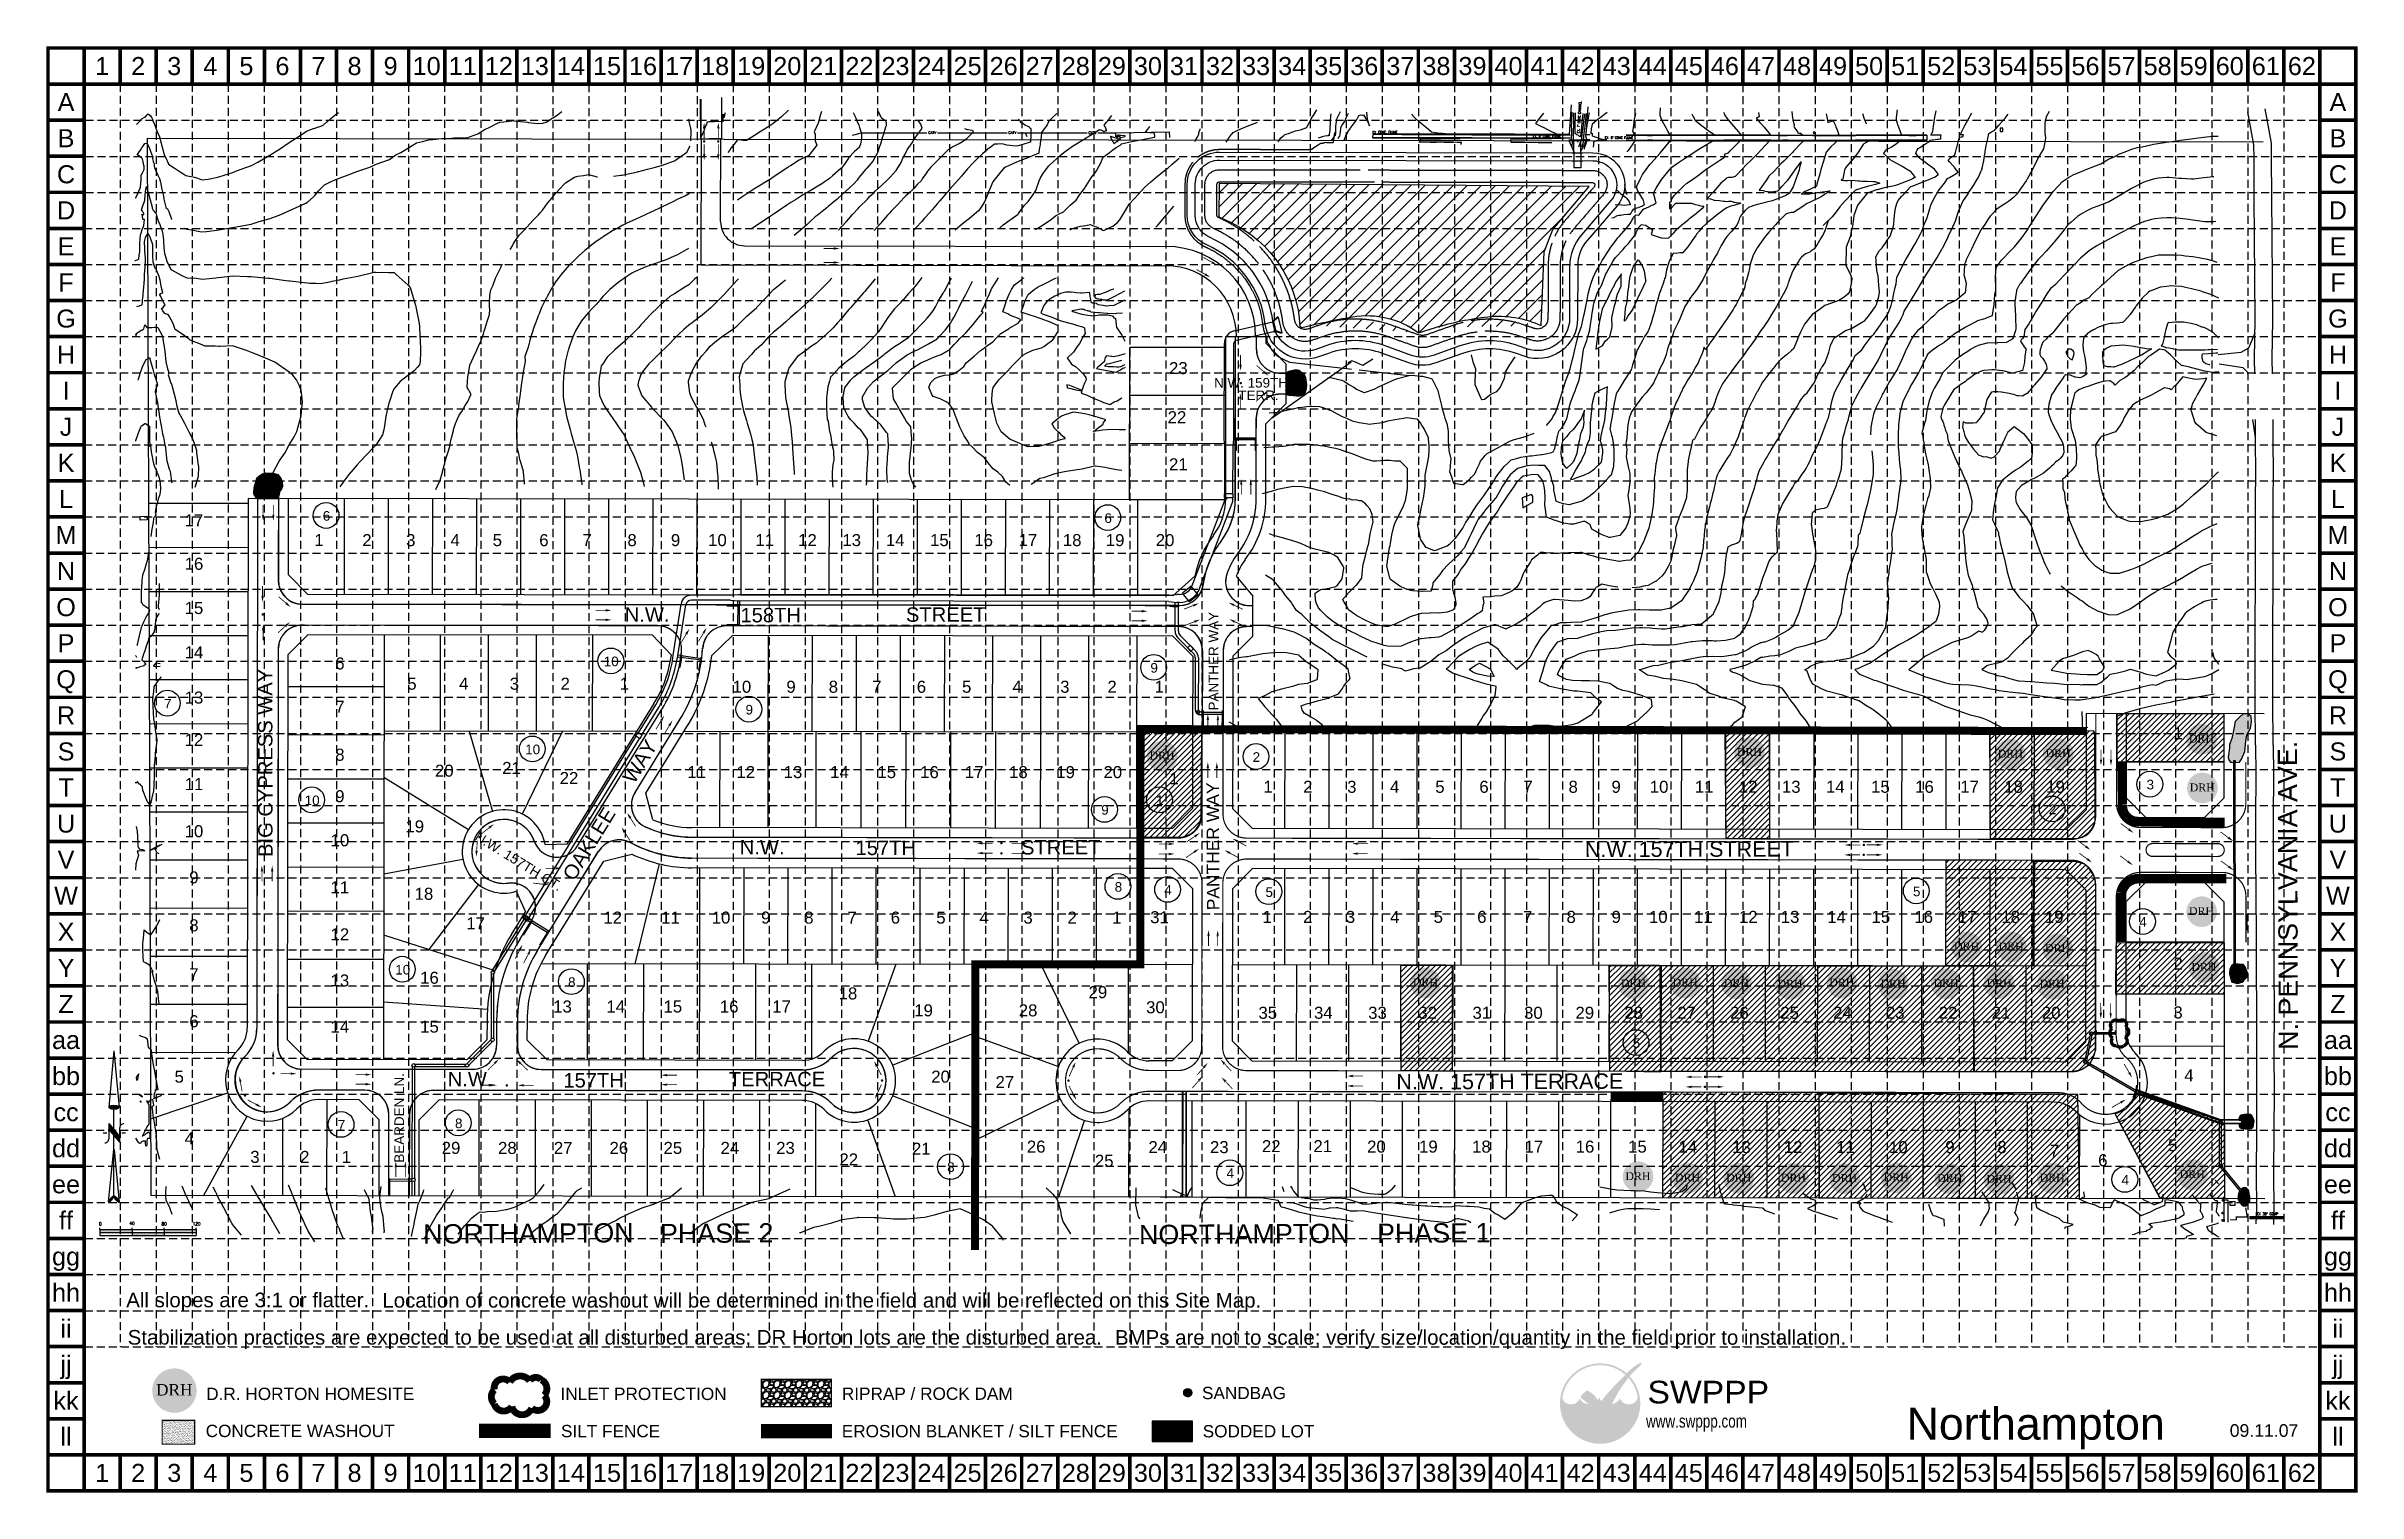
# Model space of a CAD drawing. Extents: x 626 to 3511, y 2890 to 4695.
import ezdxf
from ezdxf.enums import TextEntityAlignment as Align

# ---------------------------------------------------------------- set-up
doc = ezdxf.new("R2010")
doc.units = 0
doc.header["$LTSCALE"] = 100
doc.header["$MEASUREMENT"] = 0
for name, pattern in [('ACAD_ISO02W100', [15, 12, -3]), ('DASHDOT2', [0.5, 0.25, -0.125, 0, -0.125]), ('HIDDEN', [0.375, 0.25, -0.125])]:
    doc.linetypes.add(name, pattern=pattern)
doc.layers.get('0').update_dxf_attribs({"linetype": 'CONTINUOUS'})
for name, color, linetype in [('$-BNDY', 6, 'CONTINUOUS'), ('$-BNDY2', 4, 'CONTINUOUS'), ('$-LOTS', 4, 'CONTINUOUS'), ('$-XLOT', 8, 'CONTINUOUS'), ('BASE', 7, 'CONTINUOUS'), ('DG-PIDX_CONTOURS', 5, 'CONTINUOUS'), ('DG-XCONTOURS', 9, 'CONTINUOUS'), ('DG-XIDX_CONTOURS', 2, 'CONTINUOUS'), ('DR HORTON LOGO', 1, 'CONTINUOUS'), ('EROSION CONTROL BLANKET', 94, 'CONTINUOUS'), ('FG-STNAME', 5, 'CONTINUOUS'), ('FGC-STNAMES', 7, 'CONTINUOUS'), ('GRID', 254, 'HIDDEN'), ('LEGEND', 7, 'CONTINUOUS'), ('LOGO', 7, 'CONTINUOUS'), ('NARROW', 7, 'CONTINUOUS'), ('P-P', 3, 'CONTINUOUS'), ('PDG-ARROWS', 250, 'CONTINUOUS'), ('PSW-LOTNUM', 7, 'CONTINUOUS'), ('PSWDG-XCONC', 4, 'CONTINUOUS'), ('PSWDG-XSD', 201, 'CONTINUOUS'), ('PSWDGC-NEW_STORM', 2, 'CONTINUOUS'), ('PSWDGC-PAVING', 3, 'CONTINUOUS'), ('PSWDGC-POND', 2, 'CONTINUOUS'), ('PSWG-RIPRAP', 9, 'CONTINUOUS'), ('PSWG-W', 4, 'CONTINUOUS'), ('PSWG-XBLD', 5, 'CONTINUOUS'), ('PSWG-XCATV', 2, 'CONTINUOUS'), ('PSWG-XMISC', 30, 'CONTINUOUS'), ('PSWGD-XCONC', 4, 'CONTINUOUS'), ('SODDED LOT', 2, 'CONTINUOUS')]:
    doc.layers.add(name, color=color, linetype=linetype)
doc.layers.get('0').freeze()
doc.styles.add('DRHorton', font='dutcheb.ttf')
doc.styles.add('L120', font='ROMANS.shx', dxfattribs={"height": 12})
doc.styles.add("L200'", font='ARIAL.TTF', dxfattribs={"height": 0.001969})
doc.styles.add('L80', font='romans.shx', dxfattribs={"width": 0.67, "height": 8})
doc.styles.add('L80F', font='romans.shx', dxfattribs={"height": 8})
doc.styles.add('LOGO1', font='ROCKEB.TTF', dxfattribs={"height": 25})
doc.styles.add('ROMANS', font='romans.shx', dxfattribs={"width": 0.67})
doc.styles.get("Standard").update_dxf_attribs({"font": 'ARIAL.TTF'})
pattern_1 = [(0, (0.25, 0), (5, 5), [1.5, -1.75, 0.25, -1.5]), (0, (2.25, 1), (5, 5), [0.25, -1.25, 1, -2.5]), (0, (3, 1.25), (5, 5), [0.25, -4.75]), (0, (0.75, 1.5), (5, 5), [1, -4]), (0, (0.25, 2), (5, 5), [0.5, -4.5]), (0, (3.75, 2.5), (5, 5), [0.5, -0.25, 0.25, -4]), (0, (1.75, 2.75), (5, 5), [0.75, -4.25]), (0, (0.5, 3.25), (5, 5), [0.5, -4.5]), (0, (2.5, 3.75), (5, 5), [0.25, -1.5, 0.75, -2.5]), (0, (1.5, 4), (5, 5), [0.5, -4.5]), (0, (3.25, 4.25), (5, 5), [0.5, -4.5]), (0, (2.25, 4.5), (5, 5), [0.5, -4.5]), (0, (4.25, 4.75), (5, 5), [0.5, -4.5]), (90, (0, 0), (-5, 5), [1, -0.25, 0.5, -2, 1, -0.25]), (90, (0.25, 3.25), (-5, 5), [0.25, -4.75]), (90, (1, 1.75), (-5, 5), [0.5, -1, 0.25, -3.25]), (90, (1.25, 2.5), (-5, 5), [0.5, -1, 0.75, -2.75]), (90, (2, 1.25), (-5, 5), [0.25, -2.5, 0.5, -0.25, 0.5, -1]), (90, (2.25, 0.75), (-5, 5), [0.25, -4.75]), (90, (2.75, 2.25), (-5, 5), [0.25, -0.25, 0.75, -3.75]), (90, (3, 1.5), (-5, 5), [0.5, -2, 0.25, -0.25, 0.25, -1.75]), (90, (3.5, 0.25), (-5, 5), [0.75, -4.25]), (90, (4, 4), (-5, 5), [0.25, -0.25, 0.25, -4.25]), (90, (4.25, 2.75), (-5, 5), [0.75, -4.25]), (90, (4.875, 2.375), (-5, 5), [0.25, -4.75]), (45, (1.75, 0), (6e-16, 5), [0.35355, -6.717518]), (45, (1.25, 4.75), (6e-16, 5), [0.35355, -1.06065, 1.06065, -4.5962178]), (45, (1.75, 4), (6e-16, 5), [0.7071, -1.767767, 0.35355, -4.2426508]), (45, (2.75, 3.75), (6e-16, 5), [0.7071, -2.474875, 0.35355, -3.5355428]), (45, (0.75, 1.5), (6e-16, 5), [0.35355, -6.717518]), (45, (2, 1.5), (6e-16, 5), [1.06066, -6.010408]), (45, (3, 2), (6e-16, 5), [0.35355, -2.12132, 0.35355, -4.2426478]), (45, (3.75, 2.5), (6e-16, 5), [0.7071, -6.363968]), (45, (4.75, 2.5), (6e-16, 5), [0.7071, -6.363968]), (45, (4.75, 1), (6e-16, 5), [0.35355, -6.717518]), (45, (4.25, 3.5), (6e-16, 5), [0.35355, -6.717518]), (45, (3.75, 4.25), (6e-16, 5), [0.35355, -6.717518]), (45, (4.75, 4.75), (6e-16, 5), [0.35355, -6.717518]), (45, (0, 4.75), (6e-16, 5), [0.35355, -6.717518]), (45, (2.5, 2.75), (6e-16, 5), [0.35355, -6.717518]), (45, (3, 4.75), (6e-16, 5), [0.35355, -2.474875, 0.35355, -3.8890928]), (45, (0.75, 2), (6e-16, 5), [0.7071, -6.363968]), (45, (0.75, 3.25), (6e-16, 5), [1.06065, -6.010418]), (135, (0.25, 2), (-5, 6e-16), [0.53035, -6.540718]), (135, (3, 1.75), (-5, 6e-16), [0.35355, -6.717518]), (135, (4.5, 2.5), (-5, 6e-16), [0.35355, -6.717518]), (135, (2.75, 3.5), (-5, 6e-16), [0.35355, -6.717518]), (135, (3, 4.25), (-5, 6e-16), [0.35355, -6.717518]), (135, (2.25, 4.5), (-5, 6e-16), [0.35355, -6.717518]), (135, (3.25, 4.25), (-5, 6e-16), [0.35355, -6.717518]), (135, (0.25, 1.25), (-5, 6e-16), [0.35355, -6.717518]), (135, (1.25, 3), (-5, 6e-16), [0.35355, -6.717518]), (135, (1.25, 1.5), (-5, 6e-16), [0.7071, -6.363968]), (135, (2.25, 1), (-5, 6e-16), [0.7071, -6.363968]), (135, (4.25, 3.75), (-5, 6e-16), [0.7071, -6.363968]), (135, (2.75, 2.5), (-5, 6e-16), [0.35355, -6.717518]), (135, (3.5, 1), (-5, 6e-16), [0.7071, -4.24264, 0.35355, -1.7677778]), (135, (0.5, 3.25), (-5, 6e-16), [0.7071, -1.4142135, 0.7071, -4.2426543]), (135, (0, 0.5), (-5, 6e-16), [0.707, -1.768, 0.707, -1.768, 0.3535, -1.7675678]), (26.56505, (1.75, 1.5), (5, 3e-10), [1.118, -0.559, 0.559, -8.94434]), (26.56505, (2.5, 4.5), (5, 3e-10), [1.118, -10.06234]), (26.56505, (2.5, 1), (5, 3e-10), [0.559, -10.62134]), (26.56505, (0.25, 1.25), (5, 3e-10), [0.559, -10.62134]), (26.56505, (1.25, 2.5), (5, 3e-10), [0.559, -10.62134]), (26.56505, (0.25, 3), (5, 3e-10), [0.559, -10.62134]), (63.43495, (1, 3.5), (3e-10, 5), [0.559, -10.62134]), (63.43495, (2.75, 3.5), (3e-10, 5), [0.559, -10.62134]), (63.43495, (3.25, 0), (3e-10, 5), [0.559, -10.62134]), (63.43495, (0, 2.75), (3e-10, 5), [0.559, -10.62134]), (63.43495, (2, 0.25), (3e-10, 5), [0.559, -3.913, 0.559, -6.14934]), (116.56505, (1.25, 4.5), (-3e-10, 5), [0.559, -10.62134]), (116.56505, (4.25, 3.5), (-3e-10, 5), [0.559, -10.62134]), (116.56505, (2, 4.5), (-3e-10, 5), [0.559, -10.62134]), (116.56505, (0, 1.75), (-3e-10, 5), [0.559, -10.62134]), (153.43495, (3.75, 1), (-5, 3e-10), [0.559, -10.62134]), (153.43495, (4.75, 2.25), (-5, 3e-10), [0.559, -10.62134]), (153.43495, (1.75, 2.75), (-5, 3e-10), [0.559, -10.62134]), (153.43495, (2.5, 3.75), (-5, 3e-10), [0.559, -10.62134]), (153.43495, (4.25, 4.75), (-5, 3e-10), [0.559, -10.62134]), (153.43495, (0.75, 0), (-5, 3e-10), [0.8385, -10.34184])]

msp = doc.modelspace()

# ---------------------------------------------------------------- texts
at = {"layer": '$-XLOT', "color": 7}
for s, p in [('NORTHAMPTON', (1096.9, 3201)), ('PHASE 2', (1392.4, 3201.6)), ('NORTHAMPTON', (1990.2, 3200.3)), ('PHASE 1', (2287.2, 3201.8))]:
    msp.add_text(s, height=24, rotation=0.3712, dxfattribs=at).set_placement(p)
at = {"layer": 'BASE'}
for s, p in [('1', (696.2, 4670)), ('2', (741.2, 4670)), ('3', (786.2, 4670)), ('4', (831.2, 4670)), ('5', (876.2, 4670)), ('6', (921.2, 4670)), ('7', (966.2, 4670)), ('8', (1011.2, 4670)), ('9', (1056.2, 4670)), ('10', (1101.2, 4670)), ('11', (1146.2, 4670)), ('12', (1191.2, 4670)), ('13', (1236.2, 4670)), ('14', (1281.2, 4670)), ('15', (1326.2, 4670)), ('16', (1371.2, 4670)), ('17', (1416.2, 4670)), ('18', (1461.2, 4670)), ('19', (1506.2, 4670)), ('20', (1551.2, 4670)), ('21', (1596.2, 4670)), ('22', (1641.2, 4670)), ('23', (1686.2, 4670)), ('24', (1731.2, 4670)), ('25', (1776.2, 4670)), ('26', (1821.2, 4670)), ('27', (1866.2, 4670)), ('28', (1911.2, 4670)), ('29', (1956.2, 4670)), ('30', (2001.2, 4670)), ('31', (2046.2, 4670)), ('32', (2091.2, 4670)), ('33', (2136.2, 4670)), ('34', (2181.2, 4670)), ('35', (2226.2, 4670)), ('36', (2271.2, 4670)), ('37', (2316.2, 4670)), ('38', (2361.2, 4670)), ('39', (2406.2, 4670)), ('40', (2451.2, 4670)), ('41', (2496.2, 4670)), ('42', (2541.2, 4670)), ('43', (2586.2, 4670)), ('44', (2631.2, 4670)), ('45', (2676.2, 4670)), ('46', (2721.2, 4670)), ('47', (2766.2, 4670)), ('48', (2811.2, 4670)), ('49', (2856.2, 4670)), ('50', (2901.2, 4670)), ('51', (2946.2, 4670)), ('52', (2991.2, 4670)), ('53', (3036.2, 4670)), ('54', (3081.2, 4670)), ('55', (3126.2, 4670)), ('56', (3171.2, 4670)), ('57', (3216.2, 4670)), ('58', (3261.2, 4670)), ('59', (3306.2, 4670)), ('60', (3351.2, 4670)), ('61', (3396.2, 4670)), ('62', (3441.2, 4670)), ('A', (651.2, 4625)), ('A', (3486.2, 4625)), ('B', (651.2, 4580)), ('B', (3486.2, 4580)), ('C', (651.2, 4535)), ('C', (3486.2, 4535)), ('D', (651.2, 4490)), ('D', (3486.2, 4490)), ('E', (651.2, 4445)), ('E', (3486.2, 4445)), ('F', (651.2, 4400)), ('F', (3486.2, 4400)), ('G', (651.2, 4355)), ('G', (3486.2, 4355)), ('H', (651.2, 4310)), ('H', (3486.2, 4310)), ('I', (651.2, 4265)), ('I', (3486.2, 4265)), ('J', (651.2, 4220)), ('J', (3486.2, 4220)), ('K', (651.2, 4175)), ('K', (3486.2, 4175)), ('L', (651.2, 4130)), ('L', (3486.2, 4130)), ('M', (651.2, 4085)), ('M', (3486.2, 4085)), ('N', (651.2, 4040)), ('N', (3486.2, 4040)), ('O', (651.2, 3995)), ('O', (3486.2, 3995)), ('P', (651.2, 3950)), ('P', (3486.2, 3950)), ('Q', (651.2, 3905)), ('Q', (3486.2, 3905)), ('R', (651.2, 3860)), ('R', (3486.2, 3860)), ('S', (651.2, 3815)), ('S', (3486.2, 3815)), ('T', (651.2, 3770)), ('T', (3486.2, 3770)), ('U', (651.2, 3725)), ('U', (3486.2, 3725)), ('V', (651.2, 3680)), ('V', (3486.2, 3680)), ('W', (651.2, 3635)), ('W', (3486.2, 3635)), ('X', (651.2, 3590)), ('X', (3486.2, 3590)), ('Y', (651.2, 3545)), ('Y', (3486.2, 3545)), ('Z', (651.2, 3500)), ('Z', (3486.2, 3500)), ('aa', (651.2, 3455)), ('aa', (3486.2, 3455)), ('bb', (651.2, 3410)), ('bb', (3486.2, 3410)), ('cc', (651.2, 3365)), ('cc', (3486.2, 3365)), ('dd', (651.2, 3320)), ('dd', (3486.2, 3320)), ('ee', (651.2, 3275)), ('ee', (3486.2, 3275)), ('ff', (651.2, 3230)), ('ff', (3486.2, 3230)), ('gg', (651.2, 3185)), ('gg', (3486.2, 3185)), ('hh', (651.2, 3140)), ('hh', (3486.2, 3140)), ('ii', (651.2, 3095)), ('ii', (3486.2, 3095)), ('jj', (651.2, 3050)), ('jj', (3486.2, 3050)), ('kk', (651.2, 3005)), ('kk', (3486.2, 3005)), ('ll', (651.2, 2960)), ('ll', (3486.2, 2960)), ('1', (696.2, 2915)), ('2', (741.2, 2915)), ('3', (786.2, 2915)), ('4', (831.2, 2915)), ('5', (876.2, 2915)), ('6', (921.2, 2915)), ('7', (966.2, 2915)), ('8', (1011.2, 2915)), ('9', (1056.2, 2915)), ('10', (1101.2, 2915)), ('11', (1146.2, 2915)), ('12', (1191.2, 2915)), ('13', (1236.2, 2915)), ('14', (1281.2, 2915)), ('15', (1326.2, 2915)), ('16', (1371.2, 2915)), ('17', (1416.2, 2915)), ('18', (1461.2, 2915)), ('19', (1506.2, 2915)), ('20', (1551.2, 2915)), ('21', (1596.2, 2915)), ('22', (1641.2, 2915)), ('23', (1686.2, 2915)), ('24', (1731.2, 2915)), ('25', (1776.2, 2915)), ('26', (1821.2, 2915)), ('27', (1866.2, 2915)), ('28', (1911.2, 2915)), ('29', (1956.2, 2915)), ('30', (2001.2, 2915)), ('31', (2046.2, 2915)), ('32', (2091.2, 2915)), ('33', (2136.2, 2915)), ('34', (2181.2, 2915)), ('35', (2226.2, 2915)), ('36', (2271.2, 2915)), ('37', (2316.2, 2915)), ('38', (2361.2, 2915)), ('39', (2406.2, 2915)), ('40', (2451.2, 2915)), ('41', (2496.2, 2915)), ('42', (2541.2, 2915)), ('43', (2586.2, 2915)), ('44', (2631.2, 2915)), ('45', (2676.2, 2915)), ('46', (2721.2, 2915)), ('47', (2766.2, 2915)), ('48', (2811.2, 2915)), ('49', (2856.2, 2915)), ('50', (2901.2, 2915)), ('51', (2946.2, 2915)), ('52', (2991.2, 2915)), ('53', (3036.2, 2915)), ('54', (3081.2, 2915)), ('55', (3126.2, 2915)), ('56', (3171.2, 2915)), ('57', (3216.2, 2915)), ('58', (3261.2, 2915)), ('59', (3306.2, 2915)), ('60', (3351.2, 2915)), ('61', (3396.2, 2915)), ('62', (3441.2, 2915))]:
    msp.add_text(s, height=22.5, dxfattribs=at).set_placement(p, align=Align.MIDDLE_CENTER)
at = {"layer": 'BASE', "color": 7, "style": "L200'"}
for s, height, p in [('All slopes are 3:1 or flatter.', 18.249, (726.3, 3121.6)), ('Location of concrete washout will be determined in the field and will be reflected on this Site Map.', 18.249, (1045.9, 3121.2)), ('Stabilization practices are expected to be used at all disturbed areas; DR Horton lots are the disturbed area.', 18.2495, (728.1, 3075)), ('BMPs are not to scale; verify size/location/quantity in the field prior to installation.', 18.249, (1960.1, 3074.9))]:
    msp.add_text(s, height=height, dxfattribs=at).set_placement(p)
at = {"layer": 'BASE'}
msp.add_text('09.11.07', height=15.75, dxfattribs=at).set_placement((3394, 2960), align=Align.CENTER)
at = {"layer": 'FG-STNAME', "color": 7}
for s, height, rotation, p in [('N.W. 159TH', 12, 0.1101, (2083.8, 4268.8, -1542)), ('TERR.', 12, 0.1101, (2114, 4253.2, -1542)), ('N.W.', 18, 0.1101, (1348.4, 3976.7, -1542)), ('158TH', 18, 0.1101, (1492.8, 3976, -1542)), ('STREET', 18, 0.1101, (1699.3, 3976.7, -1542)), ('PANTHER WAY', 12, 90.024, (2089.1, 3866.1, -1542)), ('BIG CYPRESS WAY', 18, 90.1101, (909, 3683.4, -1542)), ('WAY', 18, 58.4087, (1360, 3773.4, -1542)), ('OAKLEE', 18, 58.4087, (1285.1, 3652.1, -1542)), ('N.W. 157TH CT.', 12, 328.4087, (1160.2, 3705.1, -1542)), ('N.W.', 18, 0.1101, (1492, 3686.5, -1542)), ('157TH', 18, 0.1101, (1636.4, 3685.7, -1542)), ('STREET', 18, 0.1101, (1842.9, 3686.4, -1542)), ('BEARDEN LN.', 12, 90.1101, (1073, 3302, -1542)), ('N.W.', 18, 0.1101, (1127.5, 3397.2, -1542)), ('157TH', 18, 0.1101, (1271.8, 3395.7, -1542)), ('TERRACE', 18, 0.1101, (1478.4, 3397.1, -1542))]:
    msp.add_text(s, height=height, rotation=rotation, dxfattribs=at).set_placement(p)
at = {"layer": 'FGC-STNAMES', "color": 7}
for s, height, rotation, p in [('N. PENNSYLVANIA AVE.', 24, 90.1939, (3436.4, 3442.7)), ('PANTHER WAY', 15.552, 90.1939, (2090.4, 3616.9)), ('N.W. 157TH STREET', 19.2, 0.1939, (2546.6, 3683.1)), ('N.W. 157TH TERRACE', 19.2, 0.1939, (2311.3, 3393.3))]:
    msp.add_text(s, height=height, rotation=rotation, dxfattribs=at).set_placement(p)
at = {"layer": 'LEGEND', "style": "L200'"}
for s, height, p in [('D.R. HORTON HOMESITE', 15.345, (826.1, 3005.9)), ('INLET PROTECTION', 15.345, (1268.3, 3005.9)), ('RIPRAP / ROCK DAM', 15.345, (1619.3, 3006.1)), ('SANDBAG', 15.34, (2068.7, 3007)), ('CONCRETE WASHOUT', 15.345, (825.4, 2959.7)), ('SILT FENCE', 15.34, (1268.8, 2959.5)), ('EROSION BLANKET / SILT FENCE', 15.345, (1619.2, 2959.4)), ('SODDED LOT', 15.34, (2069.6, 2959.3)), ('Northampton', 39.896, (2948, 2956.4))]:
    msp.add_text(s, height=height, dxfattribs=at).set_placement(p)
at = {"layer": 'PSW-LOTNUM', "color": 7}
for s, height, p in [('23', 15, (2039.2, 4285.7, -1649.5)), ('22', 15, (2037.5, 4224.4, -1649.5)), ('21', 15, (2039.2, 4165.7, -1649.5)), ('17', 15, (810.8, 4095.7, -1649.5)), ('6', 12, (976.2, 4102.8, -3298.9)), ('6', 12, (1951.6, 4100, -3298.9)), ('1', 15, (966.8, 4071.1, -1649.5)), ('2', 15, (1026.7, 4071.1, -1649.5)), ('3', 15, (1081.4, 4071.1, -1649.5)), ('4', 15, (1136.7, 4071.1, -1649.5)), ('5', 15, (1189.4, 4071.1, -1649.5)), ('6', 15, (1247.5, 4071.1, -1649.5)), ('7', 15, (1301.3, 4071.1, -1649.5)), ('8', 15, (1357.5, 4071.1, -1649.5)), ('9', 15, (1411.8, 4071.1, -1649.5)), ('10', 15, (1464, 4071.1, -1649.5)), ('11', 15, (1523, 4071.1, -1649.5)), ('12', 15, (1576.4, 4071.1, -1649.5)), ('13', 15, (1631.6, 4071.1, -1649.5)), ('14', 15, (1685.9, 4071.1, -1649.5)), ('15', 15, (1741, 4071.1, -1649.5)), ('16', 15, (1796.2, 4071.1, -1649.5)), ('17', 15, (1851.5, 4071.1, -1649.5)), ('18', 15, (1906.7, 4071.1, -1649.5)), ('19', 15, (1960.3, 4071.1, -1649.5)), ('20', 15, (2022.6, 4071.1, -1649.5)), ('16', 15, (810.8, 4041.6, -1649.5)), ('15', 15, (810.8, 3986.4, -1649.5)), ('14', 15, (810.8, 3931.1, -1649.5)), ('6', 15, (992.9, 3917.3, -1649.5)), ('10', 12, (1331.5, 3921.3, -3298.9)), ('9', 12, (2009, 3913.3, -3298.9)), ('5', 15, (1082.8, 3892, -1649.5)), ('4', 15, (1147.4, 3892, -1649.5)), ('3', 15, (1210.7, 3892, -1649.5)), ('2', 15, (1274.1, 3892, -1649.5)), ('1', 15, (1347.9, 3892, -1649.5)), ('10', 15, (1494.6, 3888.2, -1649.5)), ('9', 15, (1555.9, 3888.2, -1649.5)), ('8', 15, (1608.7, 3888.2, -1649.5)), ('7', 15, (1662.9, 3888.2, -1649.5)), ('6', 15, (1718.6, 3888.2, -1649.5)), ('5', 15, (1775.1, 3888.2, -1649.5)), ('4', 15, (1837.9, 3888.2, -1649.5)), ('3', 15, (1897.6, 3888.2, -1649.5)), ('2', 15, (1956.5, 3888.2, -1649.5)), ('1', 15, (2015.4, 3888.2, -1649.5)), ('7', 12, (778.2, 3868.6, -3298.9)), ('13', 15, (810.8, 3874.7, -1649.5)), ('7', 15, (992.9, 3863.2, -1649.5)), ('9', 12, (1503.8, 3861.1, -3298.9)), ('12', 15, (810.8, 3821.9, -1649.5)), ('1', 15, (3286.7, 3830.1, -1649.5)), ('8', 15, (992.9, 3803.4, -1649.5)), ('10', 12, (1233.5, 3811.5, -3298.9)), ('2', 12, (2136.6, 3802, -3298.9)), ('11', 15, (810.8, 3766.7, -1649.5)), ('20', 15, (1123.2, 3783.5, -1649.5)), ('21', 15, (1207.1, 3786.9, -1649.5)), ('22', 15, (1278.8, 3774.3, -1649.5)), ('11', 15, (1438.1, 3781.7, -1649.5)), ('12', 15, (1499.4, 3781.7, -1649.5)), ('13', 15, (1558.3, 3781.7, -1649.5)), ('14', 15, (1616.4, 3781.7, -1649.5)), ('15', 15, (1675.3, 3781.7, -1649.5)), ('16', 15, (1728.6, 3781.7, -1649.5)), ('17', 15, (1784.3, 3781.7, -1649.5)), ('18', 15, (1839.6, 3781.7, -1649.5)), ('19', 15, (1898.5, 3781.7, -1649.5)), ('20', 15, (1957.4, 3781.7, -1649.5)), ('1', 15, (2033.8, 3773.8, -1649.5)), ('3', 12, (3252.1, 3767.6, -3298.9)), ('10', 12, (958.3, 3748, -3298.9)), ('9', 15, (992.9, 3751.6, -1649.5)), ('1', 12, (2016.1, 3748.1, -3298.9)), ('1', 15, (2151.1, 3763.4, -1649.5)), ('2', 15, (2200.7, 3763.4, -1649.5)), ('3', 15, (2255.7, 3763.4, -1649.5)), ('4 ', 15, (2312, 3763.4, -1649.5)), ('5', 15, (2365.6, 3763.4, -1649.5)), ('6', 15, (2420.6, 3763.4, -1649.5)), ('7', 15, (2475.6, 3763.4, -1649.5)), ('8', 15, (2531.9, 3763.4, -1649.5)), ('9', 15, (2585.5, 3763.4, -1649.5)), ('10', 15, (2639.1, 3763.4, -1649.5)), ('11', 15, (2695.4, 3763.4, -1649.5)), ('12', 15, (2750.4, 3763.4, -1649.5)), ('13', 15, (2804, 3763.4, -1649.5)), ('14', 15, (2859, 3763.4, -1649.5)), ('15', 15, (2915.3, 3763.4, -1649.5)), ('16', 15, (2970.3, 3763.4, -1649.5)), ('17', 15, (3026.6, 3763.4, -1649.5)), ('18', 15, (3081.5, 3763.4, -1649.5)), ('19', 15, (3133.8, 3763.4, -1649.5)), ('10', 15, (810.8, 3708, -1649.5)), ('19', 15, (1086.3, 3714, -1649.5)), ('9', 12, (1947.6, 3736.1, -3298.9)), ('2', 12, (3130, 3736.7, -3298.9)), ('10', 15, (992.9, 3696.7, -1649.5)), ('9', 15, (810.8, 3650.4, -1649.5)), ('11', 15, (992.9, 3638, -1649.5)), ('18', 15, (1097.8, 3629.9, -1649.5)), ('8', 12, (1964.4, 3640, -3298.9)), ('4', 12, (2026.3, 3636.3, -3298.9)), ('5', 12, (2152.6, 3633.5, -3298.9)), ('5', 12, (2960.6, 3634.4, -3298.9)), ('8', 15, (810.8, 3590.6, -1649.5)), ('17', 15, (1162.3, 3593.1, -1649.5)), ('12', 15, (1333.3, 3600.2, -1649.5)), ('11', 15, (1405.5, 3600.2, -1649.5)), ('10', 15, (1468.5, 3600.2, -1649.5)), ('9', 15, (1524.3, 3600.2, -1649.5)), ('8', 15, (1578.2, 3600.2, -1649.5)), ('7', 15, (1632.1, 3600.2, -1649.5)), ('6', 15, (1686.1, 3600.2, -1649.5)), ('5', 15, (1742.9, 3600.2, -1649.5)), ('4', 15, (1796.8, 3600.2, -1649.5)), ('3', 15, (1851.7, 3600.2, -1649.5)), ('2', 15, (1906.6, 3600.2, -1649.5)), ('1', 15, (1962.4, 3600.2, -1649.5)), ('31', 15, (2015.7, 3600.7, -1649.5)), ('1', 15, (2150, 3601.1, -1649.5)), ('2', 15, (2200.6, 3601.1, -1649.5)), ('3', 15, (2254, 3601.1, -1649.5)), ('4', 15, (2309.3, 3601.1, -1649.5)), ('5', 15, (2363.6, 3601.1, -1649.5)), ('6', 15, (2417.9, 3601.1, -1649.5)), ('7', 15, (2475.1, 3601.1, -1649.5)), ('8', 15, (2529.4, 3601.1, -1649.5)), ('9', 15, (2585.6, 3601.1, -1649.5)), ('10', 15, (2638.1, 3601.1, -1649.5)), ('11', 15, (2694.3, 3601.1, -1649.5)), ('12', 15, (2750.5, 3601.1, -1649.5)), ('13', 15, (2802.5, 3601.1, -1649.5)), ('14', 15, (2860.6, 3601.1, -1649.5)), ('15', 15, (2915.8, 3601.1, -1649.5)), ('16', 15, (2969.2, 3601.1, -1649.5)), ('17', 15, (3023.6, 3601.1, -1649.5)), ('18', 15, (3077.9, 3601.1, -1649.5)), ('19', 15, (3132.2, 3601.1, -1649.5)), ('4', 12, (3243, 3596.3, -3298.9)), ('12', 15, (992.9, 3579.3, -1649.5)), ('10', 12, (1071.3, 3536.7, -3298.9)), ('2', 15, (3286.7, 3542.7, -1649.5)), ('7', 15, (810.8, 3529.6, -1649.5)), ('13', 15, (992.9, 3521.8, -1649.5)), ('16', 15, (1104.7, 3525.2, -1649.5)), ('8', 12, (1282.3, 3521.2, -3298.9)), ('18', 15, (1626.9, 3505.6, -1649.5)), ('29', 15, (1938.8, 3507.2, -1649.5)), ('13', 15, (1270.7, 3489.3, -1649.5)), ('14', 15, (1337.1, 3489.3, -1649.5)), ('15', 15, (1408.4, 3489.3, -1649.5)), ('16', 15, (1478.7, 3489.3, -1649.5)), ('17', 15, (1544.1, 3489.3, -1649.5)), ('19', 15, (1721.3, 3484.5, -1649.5)), ('28', 15, (1851.7, 3484.5, -1649.5)), ('30', 15, (2010.6, 3488.3, -1649.5)), ('35', 15, (2150.8, 3481.5, -1649.5)), ('34', 15, (2220.1, 3481.5, -1649.5)), ('33', 15, (2287.7, 3481.5, -1649.5)), ('32', 15, (2350.3, 3481.5, -1649.5)), ('31', 15, (2417.9, 3481.5, -1649.5)), ('30', 15, (2482.2, 3481.5, -1649.5)), ('29', 15, (2546.4, 3481.5, -1649.5)), ('28', 15, (2607.4, 3481.5, -1649.5)), ('27', 15, (2673.4, 3481.5, -1649.5)), ('26', 15, (2739.3, 3481.5, -1649.5)), ('25', 15, (2801.9, 3481.5, -1649.5)), ('24', 15, (2867.9, 3481.5, -1649.5)), ('23', 15, (2933.8, 3481.5, -1649.5)), ('22', 15, (2999.7, 3481.5, -1649.5)), ('21', 15, (3065.7, 3481.5, -1649.5)), ('20', 15, (3128.3, 3481.5, -1649.5)), ('3', 15, (3286.7, 3481.9, -1649.5)), ('6', 15, (810.8, 3470.9, -1649.5)), ('14', 15, (992.9, 3464.2, -1649.5)), ('15', 15, (1104.7, 3464.2, -1649.5)), ('5', 12, (2610.9, 3445.2, -3298.9)), ('5', 15, (792.4, 3401.8, -1649.5)), ('20', 15, (1742.5, 3401.8, -1649.5)), ('27', 15, (1822.7, 3395.1, -1649.5)), ('4', 15, (3300.3, 3403.3, -1649.5)), ('7', 12, (994.9, 3343.1, -3298.9)), ('8', 12, (1141.2, 3345.1, -3298.9)), ('4', 15, (805, 3324.7, -1649.5)), ('29', 15, (1131.6, 3312.9, -1649.5)), ('28', 15, (1201.9, 3312.9, -1649.5)), ('27', 15, (1271.6, 3312.9, -1649.5)), ('26', 15, (1341, 3312.9, -1649.5)), ('25', 15, (1408.4, 3312.9, -1649.5)), ('24', 15, (1479.6, 3312.9, -1649.5)), ('23', 15, (1549, 3312.9, -1649.5)), ('21', 15, (1718.4, 3311.9, -1649.5)), ('26', 15, (1861.8, 3314.5, -1649.5)), ('24', 15, (2013.5, 3313.9, -1649.5)), ('23', 15, (2090.3, 3313.9, -1649.5)), ('22', 15, (2155.1, 3315.1, -1649.5)), ('21', 15, (2219.4, 3315.1, -1649.5)), ('20', 15, (2286.4, 3314.5, -1649.5)), ('19', 15, (2351.2, 3314.5, -1649.5)), ('18', 15, (2417.4, 3314.5, -1649.5)), ('17', 15, (2482.9, 3314.5, -1649.5)), ('16', 15, (2546.6, 3314.5, -1649.5)), ('15', 15, (2612.1, 3314.5, -1649.5)), ('14', 15, (2675, 3314.5, -1649.5)), ('13', 15, (2742, 3313.9, -1649.5)), ('12', 15, (2806.4, 3313.9, -1649.5)), ('11', 15, (2871.7, 3313.9, -1649.5)), ('10', 15, (2937.7, 3313.9, -1649.5)), ('9', 15, (3002.1, 3313.9, -1649.5)), ('8', 15, (3067, 3313.9, -1649.5)), ('7', 15, (3132.5, 3309.5, -1649.5)), ('5', 15, (3279.9, 3316.2, -1649.5)), ('3', 15, (886.9, 3301.7, -1649.5)), ('2', 15, (949.1, 3301.7, -1649.5)), ('1', 15, (1001, 3301.7, -1649.5)), ('22', 15, (1627.9, 3298.5, -1649.5)), ('8', 12, (1755.4, 3290.4, -3298.9)), ('25', 15, (1946.7, 3296.9, -1649.5)), ('4', 12, (2104, 3282.8, -3298.9)), ('6', 15, (3192.8, 3297.6, -1649.5)), ('4', 12, (3220.8, 3274.5, -3298.9))]:
    msp.add_text(s, height=height, dxfattribs=at).set_placement(p, align=Align.CENTER)
at = {"layer": 'PSWDG-XCONC', "color": 5, "style": 'L80F', "width": 0.67}
msp.add_text('EX. CONC. FLUME', height=3.2, rotation=0.6364, dxfattribs=at).set_placement((2281.5, 4585.7, -1649.5))
at = {"layer": 'PSWDG-XSD', "color": 5, "linetype": 'Continuous', "style": 'ROMANS'}
for p in [(3178.7, 3463.2), (3171.3, 3427.5), (3340, 3352.8), (3340.1, 3297.9)]:
    msp.add_text('D', height=3.2, dxfattribs=at).set_placement(p, align=Align.MIDDLE)
at = {"layer": 'PSWDG-XSD', "color": 5, "style": 'L80', "width": 0.8}
msp.add_text('EX 36" CGMP', height=3.2, dxfattribs=at).set_placement((3398.4, 3238.1, -1649.5), align=Align.MIDDLE)
at = {"layer": 'PSWDGC-NEW_STORM', "color": 5, "linetype": 'Continuous', "style": 'ROMANS'}
for p in [(2063.8, 3864.1), (1225.8, 3607)]:
    msp.add_text('D', height=3.2, dxfattribs=at).set_placement(p, align=Align.MIDDLE)
at = {"layer": 'PSWG-XCATV', "color": 7, "style": 'ROMANS'}
for rotation, p in [(359.9875, (1732.1, 4586.9)), (359.9875, (1832.1, 4586.9)), (359.8708, (1932.1, 4586.7))]:
    msp.add_text('CATV', height=3.2, rotation=rotation, dxfattribs=at).set_placement(p, align=Align.MIDDLE)
at = {"layer": 'PSWGD-XCONC', "color": 5, "style": 'L80F', "width": 0.67}
for s, rotation, p in [("EX. 7' CONC CHANNEL", 86.6027, (2539.9, 4586.2, -1649.5)), ("EX. 6' CONC FLUME", 0.062, (2481.6, 4580.8, -1649.5)), ("EX. 6' CONC FLUME", 0.062, (2571.5, 4579, -1649.5))]:
    msp.add_text(s, height=3.2, rotation=rotation, dxfattribs=at).set_placement(p)

# ---------------------------------------------------------------- blocks, each defined once
blk = doc.blocks.new('A$C11115995')
at = {"const_width": 1}
blk.add_lwpolyline([(1.6, 19.7), (1.6, 5)], dxfattribs=at)
blk.add_solid([(1.6, 0), (0, 8), (3.2, 8), (1.6, 6)])
blk = doc.blocks.new('DRHorton')
h = blk.add_hatch(color=1)
h.paths.add_polyline_path([(78.7, 25.8, 1), (40.4, 25.8, 1)])
h.paths.add_polyline_path([(42.3, 17.9), (76.5, 17.9), (76.5, 34.9), (42.3, 34.9)], flags=24)
at = {"layer": 'BASE', "color": 176, "style": 'DRHorton'}
blk.add_text('DRH', height=9.81, dxfattribs=at).set_placement((59.4, 21.6), align=Align.CENTER)
blk = doc.blocks.new('new block')
at = {"layer": 'PDG-ARROWS', "color": 7, "const_width": 1.5, "elevation": 21364}
for points in [[(2893.9, 3698.2, 1), (2895.3, 3698.7, 1)], [(2893.7, 3685.7, 1), (2895.1, 3686.3, 1)], [(1901.4, 3404.1, 1), (1902.8, 3404.7, 1)], [(2695.8, 3408.8, 1), (2697.2, 3409.3, 1)], [(2695.6, 3396.3, 1), (2697, 3396.9, 1)]]:
    blk.add_lwpolyline(points, format="xyb", close=True, dxfattribs=at)
at = {"layer": 'PDG-ARROWS', "color": 7}
for p, rotation in [((2077.6, 3861.8, 21364), 180.1743983256627), ((2090.1, 3861.6, 21364), 180.1743983256627), ((2077.6, 3801.6, 21364), 180.1743983256627), ((2088.8, 3801.4, 21364), 180.1743983256627), ((2034.6, 3698, 21364), 90.17439832566262), ((2065.9, 3692.3, 21364), 124.2581121779854), ((2066.6, 3711.8, 21364), 124.2581121779854), ((2097.6, 3693.2, 21364), 241.564615435485), ((2107.5, 3707.8, 21364), 241.564615435485), ((2256.1, 3701.5, 21364), 270.1743983256627), ((2870.5, 3699.9, 21364), 270.1743983256627), ((2918, 3696.9, 21364), 90.17439832566268), ((2034.4, 3685.5, 21364), 90.17439832566262), ((2255.8, 3689.1, 21364), 270.1743983256627), ((2870.2, 3687.5, 21364), 270.1743983256627), ((2917.8, 3684.4, 21364), 90.17439832566268), ((2078.4, 3592.1, 21364), 180.1743983256627), ((2089.9, 3591.9, 21364), 180.1743983256627), ((1912.4, 3426.8, 21364), 156.0020710166177), ((2070.8, 3408.9, 21364), 139.0175778575738), ((2077, 3425.4, 21364), 139.0175778575738), ((2093, 3431.8, 21364), 222.8512484021282), ((2094.3, 3409.7, 21364), 222.8512484021282), ((2250, 3411.6, 21364), 270.1743983256627), ((2672.4, 3410.5, 21364), 270.1743983256627), ((2720, 3407.5, 21364), 90.17439832566268), ((1910.5, 3379.4, 21364), 27.56951096311328), ((2249.8, 3399.2, 21364), 270.1743983256627), ((2672.2, 3398.1, 21364), 270.1743983256627), ((2719.7, 3395, 21364), 90.17439832566268)]:
    blk.add_blockref('A$C11115995', p, dxfattribs=dict(at, rotation=rotation))
blk = doc.blocks.new('scale')
h = blk.add_hatch(color=7)
h.paths.add_polyline_path([(1.6, -6.7), (1.6, -3.1), (-38.4, -3.1), (-38.4, -6.7)])
h.paths.add_polyline_path([(1.6, -6.7), (1.6, -10.3), (41.6, -10.3), (41.6, -6.7)])
h.paths.add_polyline_path([(41.6, -3.1), (41.6, -6.7), (81.6, -6.7), (81.6, -3.1)])
at = {"color": 7}
for p, q in [((-38.4, -3.1), (-38.4, -0.7)), ((-38.4, -3.1), (1.6, -3.1)), ((-38.4, -3.1), (-38.4, -10.3)), ((-38.4, -6.7), (81.6, -6.7)), ((-38.4, -10.3), (1.6, -10.3)), ((1.6, -3.1), (1.6, -0.7)), ((1.6, -3.1), (81.6, -3.1)), ((1.6, -3.1), (1.6, -10.3)), ((1.6, -10.3), (81.6, -10.3)), ((41.6, -3.1), (41.6, -0.7)), ((41.6, -3.1), (41.6, -10.3)), ((81.6, -3.1), (81.6, -0.7)), ((81.6, -3.1), (81.6, -10.3))]:
    blk.add_line(p, q, dxfattribs=at)
at = {"color": 7, "style": 'L120'}
for s, p in [('0', (-39.5, 2.2)), ('40', (-1.6, 2.8)), ('80', (38.5, 2.2)), ('120', (77.2, 2.2))]:
    blk.add_text(s, height=3.84, dxfattribs=at).set_placement(p)
blk = doc.blocks.new('North Arrow')
at = {"layer": 'NARROW'}
for p, q in [((0, 0), (22.36, 2)), ((0, 0), (22.33, -2.02)), ((28.77, -2.09), (34.02, 2.32)), ((36.18, 2.33), (30.46, 2.33)), ((36.16, 2.32), (31.04, -2.09)), ((32.43, 3.06), (32.43, 4.63)), ((39.1, 0.01), (59.96, 2.11)), ((31.2, -0.05), (21.66, -0.05)), ((21.66, -0.05), (21.66, -0.05)), ((28.77, -2.09), (34.95, -2.09)), ((32.43, -4.26), (32.43, -2.8)), ((57.45, -0.05), (33.41, -0.05)), ((59.83, -2.14), (39.04, -0.01)), ((57.69, -0.03), (57.77, -0.01)), ((57.77, -0.05), (57.69, -0.03))]:
    blk.add_line(p, q, dxfattribs=at)
blk.add_lwpolyline([(22.36, -2.03), (22.59, -1.93, 0.091577), (22.87, -1.44, 0.048306), (23.03, -0.75), (23.07, -0.01), (23.01, 0.82, 0.048306), (22.87, 1.42, 0.091577), (22.59, 1.91), (22.36, 2.01), (22.14, 1.91, 0.091577), (21.86, 1.42, 0.048306), (21.72, 0.82), (21.66, -0.01), (21.72, -0.83, 0.048306), (21.86, -1.44, 0.091577), (22.14, -1.93)], format="xyb", close=True, dxfattribs=at)
for points in [[(57.46, -0.03), (57.44, 0.08, -0.066818), (57.67, 0.47, -0.03073), (58.01, 0.84), (58.52, 1.29), (59.07, 1.7, -0.03073), (59.5, 1.95, -0.066818), (59.93, 2.1), (60.04, 2.06)], [(60.04, 2.06), (60.05, 1.95, -0.066818), (59.82, 1.56, -0.03073), (59.43, 1.14), (58.97, 0.74), (58.42, 0.33, -0.03073), (57.99, 0.08, -0.036692), (57.76, -0.02)], [(57.46, -0.04), (57.44, -0.15, 0.066818), (57.67, -0.54, 0.03073), (58.01, -0.9), (58.52, -1.36), (59.07, -1.77, 0.03073), (59.5, -2.02, 0.066818), (59.93, -2.17), (60.04, -2.13)], [(60.04, -2.13), (60.05, -2.01, 0.066818), (59.82, -1.63, 0.03073), (59.43, -1.2), (58.97, -0.8), (58.42, -0.4, 0.03073), (57.99, -0.15, 0.036692), (57.76, -0.05)]]:
    blk.add_lwpolyline(points, format="xyb", dxfattribs=at)
for centre, start, end in [((30.46, 3.86), 178.8769, 270), ((34.95, -3.62), 358.8769, 90)]:
    blk.add_arc(centre, 1.53, start, end, dxfattribs=at)
for points in [[(23.03, -0.76), (21.67, -0.05), (23.07, -0.05), (21.72, 0.82)], [(23.07, -0.05), (21.72, 0.82), (23.02, 0.75), (21.85, 1.42)], [(23.02, 0.75), (21.85, 1.42), (22.87, 1.44), (22.14, 1.91)], [(22.87, 1.44), (22.14, 1.91), (22.59, 1.91), (22.36, 2)], [(31.05, -2.09), (36.15, 2.36), (28.75, -2.06), (34.01, 2.36)], [(57.44, 0.08), (57.7, -0.01), (57.5, 0.21), (57.77, -0.01)], [(57.45, -0.04), (57.69, -0.02), (57.44, 0.08), (57.7, -0.01)], [(57.5, 0.21), (57.77, -0.01), (57.6, 0.39), (57.94, 0.06)], [(57.6, 0.39), (57.94, 0.06), (57.68, 0.5), (58.07, 0.13)], [(57.68, 0.5), (58.07, 0.13), (57.84, 0.66), (58.29, 0.26)], [(57.84, 0.66), (58.29, 0.26), (58.03, 0.86), (58.52, 0.41)], [(58.03, 0.86), (58.52, 0.41), (58.26, 1.07), (58.73, 0.57)], [(58.26, 1.07), (58.73, 0.57), (58.52, 1.3), (59.05, 0.81)], [(58.52, 1.3), (59.05, 0.81), (58.7, 1.42), (59.26, 0.99)], [(59.26, 1), (58.69, 1.42), (59.45, 1.15), (59, 1.65)], [(59.45, 1.15), (59, 1.65), (59.62, 1.34), (59.28, 1.82)], [(59.62, 1.34), (59.28, 1.82), (59.81, 1.55), (59.49, 1.95)], [(59.81, 1.55), (59.49, 1.95), (59.93, 1.73), (59.69, 2.04)], [(59.93, 1.73), (59.69, 2.04), (60.05, 1.94), (59.93, 2.1)], [(60.05, 1.94), (59.93, 2.1), (60.04, 2.06)], [(22.87, -1.44), (21.72, -0.87), (23.03, -0.76), (21.67, -0.05)], [(22.58, -1.93), (21.86, -1.45), (22.87, -1.44), (21.72, -0.87)], [(22.36, -2.01), (22.14, -1.93), (22.58, -1.93), (21.86, -1.45)], [(57.44, -0.14), (57.69, -0.02), (57.45, -0.04), (57.69, -0.02)], [(57.46, -0.19), (57.7, -0.03), (57.44, -0.14), (57.69, -0.02)], [(57.53, -0.33), (57.76, -0.05), (57.46, -0.19), (57.7, -0.03)], [(57.63, -0.48), (57.9, -0.1), (57.53, -0.33), (57.76, -0.05)], [(57.78, -0.66), (58.09, -0.2), (57.63, -0.48), (57.9, -0.1)], [(57.97, -0.87), (58.34, -0.35), (57.78, -0.66), (58.09, -0.2)], [(58.24, -1.11), (58.61, -0.54), (57.97, -0.87), (58.34, -0.35)], [(58.61, -1.43), (58.93, -0.77), (58.24, -1.11), (58.61, -0.54)], [(58.91, -1.64), (59.2, -1), (58.61, -1.43), (58.93, -0.77)], [(59.12, -1.79), (59.57, -1.36), (58.92, -1.65), (59.2, -1.01)], [(59.35, -1.93), (59.81, -1.62), (59.12, -1.79), (59.57, -1.36)], [(59.54, -1.32), (59.41, -1.18), (59.21, -1.01)], [(59.58, -2.05), (59.93, -1.79), (59.35, -1.93), (59.81, -1.62)], [(59.78, -2.13), (60.05, -2.01), (59.58, -2.05), (59.93, -1.79)], [(59.92, -2.17), (60.04, -2.13), (59.78, -2.13), (60.05, -2.01)]]:
    blk.add_solid(points, dxfattribs=at)
blk = doc.blocks.new('new logo')
at = {"layer": 'LOGO'}
h = blk.add_hatch(color=170, dxfattribs=at)
h.paths.add_polyline_path([(67.4, 44.1), (66.8, 44.7), (66.3, 45.2), (66, 45.8), (65.5, 46.4), (65.1, 47.2), (64.7, 47.9), (64.4, 48.5), (64.2, 49), (63.9, 49.6), (63.7, 50.1), (63.3, 51), (62.9, 52), (62.6, 52.8), (62.4, 53.3), (62.2, 53.7), (62.1, 54.2), (61.9, 54.7), (61.7, 55.2), (61.5, 55.7), (61.3, 56.3), (61, 56.8), (60.8, 57.4), (60.5, 57.9), (60.2, 58.5), (60, 59.1), (59.7, 59.6), (59.3, 60.2), (59, 60.8), (58.7, 61.3), (58.3, 61.9), (58, 62.4), (57.6, 62.9), (57.3, 63.4), (56.9, 63.9), (56.6, 64.3), (56.3, 64.7), (55.9, 65.1), (55.6, 65.5), (55.2, 65.9), (54.9, 66.2), (54, 66.2), (52.9, 66.3), (52, 66.5), (51.5, 66.6), (50.9, 66.8), (50.3, 67), (49.4, 67.4), (48.3, 67.9), (47.3, 68.6), (46.5, 69.3), (45.7, 70), (45, 70.8), (44.4, 71.5), (44, 72.2), (43.6, 72.7), (43.4, 72.9), (43.2, 73.2), (43.1, 73.4), (43, 73.5), (42.8, 73.7), (42.7, 73.7), (42.7, 73.8), (42.6, 73.8), (42.5, 73.7), (42.5, 73.6), (42.4, 73.5), (42.4, 73.4), (42.3, 73.2), (42.2, 72.8), (42, 72.1), (41.7, 71.5), (41.4, 70.9), (41, 70.3), (40.5, 69.8), (40, 69.2), (39.4, 68.7), (38.8, 68.2), (38.1, 67.7), (37.3, 67.3), (36.5, 66.9), (35.7, 66.6), (34.9, 66.3), (34, 66.1), (33, 66), (31.9, 65.9), (30.8, 65.9), (29.6, 65.9), (28.6, 66), (27.6, 66.1), (26.7, 66.4), (25.8, 66.7), (25, 67.1), (24.1, 67.6), (23.2, 68.2), (22.4, 68.9), (21.8, 69.5), (21.4, 69.9), (21, 70.4), (20.6, 70.9), (20.2, 71.5), (19.9, 72.1), (19.5, 72.9), (19.2, 73.8), (18.9, 74.8, -0.595729), (106.3, 106.8), (107, 107.5), (107.5, 108), (108.1, 108.6, 37.93689), (112.3, 104.5), (112.1, 104.2), (111.6, 103.7), (111.1, 103.1), (110.6, 102.5, -0.146449), (123.6, 75), (123.3, 74.5), (123.1, 74), (122.9, 73.5), (122.8, 73.1), (122.5, 72.4), (122.2, 71.7), (121.9, 71.1), (121.5, 70.5), (121.1, 70), (120.7, 69.5), (120.2, 69), (119.6, 68.6), (119, 68.1), (118.4, 67.7), (117.8, 67.4), (117.1, 67), (116.5, 66.7), (115.8, 66.5), (115, 66.3), (114.3, 66.1), (113.5, 66), (112.7, 65.9), (111.9, 65.8), (111.1, 65.8), (110.3, 65.8), (109.4, 65.9), (108.6, 66), (107.7, 66.2), (106.8, 66.4), (105.9, 66.7), (105.1, 67.1), (104.3, 67.5), (103.5, 68), (102.8, 68.6), (102.1, 69.3), (101.4, 70), (100.8, 70.7), (100.2, 71.4), (99.8, 72), (99.5, 72.5), (99.4, 72.8), (99.3, 73), (99.1, 73.2), (99, 73.4), (98.9, 73.5), (98.8, 73.6), (98.7, 73.6), (98.6, 73.6), (98.5, 73.5), (98.4, 73.4), (98.4, 73.3), (98.3, 73.2), (98.2, 73), (98.1, 72.8), (97.8, 72.4), (97.4, 71.8), (96.9, 71.1), (96.4, 70.5), (95.9, 70.1), (95.4, 69.6), (94.8, 69.1), (94.2, 68.6), (93.5, 68.2), (92.8, 67.7), (91.9, 67.3), (91, 66.9), (90.1, 66.6), (89.4, 66.4), (88.6, 66.2), (87.8, 66.1), (87.6, 65.6), (87.4, 65.1), (87.1, 64.4), (86.9, 63.8), (86.6, 63), (86.3, 62.2), (85.9, 61.3), (85.6, 60.4), (85.3, 59.5), (84.9, 58.6), (84.6, 57.7), (84.2, 56.7), (83.9, 55.8), (83.5, 54.9), (83.2, 54), (82.9, 53.2), (82.6, 52.4), (82.3, 51.6), (82.1, 51), (81.9, 50.3), (81.6, 49.8), (81.3, 48.9), (80.9, 48.1), (80.5, 47.3), (80.1, 46.6), (79.6, 45.9), (79.1, 45.4), (78.6, 44.8), (78.1, 44.3), (77.6, 43.9), (77, 43.5), (76.5, 43.1), (75.9, 42.8), (75.3, 42.6), (74.6, 42.3), (73.7, 42.1), (73, 41.9), (72.2, 41.9), (71.6, 42), (70.9, 42.2), (70.1, 42.5), (69.4, 42.8), (68.7, 43.1), (68, 43.5)])
h.paths.add_polyline_path([(71.8, 72), (70.7, 73.9), (70.1, 75.2), (69.7, 74.3), (68.7, 72.6), (67.9, 71.7), (67.9, 71.5), (68.1, 71.2), (68.3, 71), (68.4, 70.8), (68.5, 70.6), (68.7, 70.4), (68.8, 70.2), (68.9, 70.1), (69, 70), (69.1, 69.8), (69.3, 69.7), (69.4, 69.7), (69.5, 69.6), (69.6, 69.5), (69.7, 69.5), (69.8, 69.4), (69.9, 69.4), (70.1, 69.3), (70.2, 69.3), (70.3, 69.2), (70.4, 69.2), (70.5, 69.2), (70.6, 69.2), (70.8, 69.2), (70.9, 69.2), (71, 69.2), (71.1, 69.2), (71.2, 69.2), (71.3, 69.2), (71.4, 69.2), (71.5, 69.2), (71.6, 69.2), (71.7, 69.3), (71.8, 69.3), (71.9, 69.3), (72, 69.4), (72.1, 69.5), (72.2, 69.5), (72.3, 69.6), (72.5, 69.6), (72.6, 69.7), (72.7, 69.8), (72.8, 69.9), (72.9, 70), (73, 70.1), (73.1, 70.2), (73.2, 70.3), (73.3, 70.4), (72.5, 71.1)], flags=17)
blk.add_hatch(color=240, dxfattribs=at).paths.add_polyline_path([(117.7, 117.3), (118.9, 118.2), (119.8, 118.9), (120.6, 119.5), (121.3, 119.9), (121.9, 120.3), (122.4, 120.6), (122.8, 120.9), (123.1, 121.1), (123.4, 121.3), (123.7, 121.4), (124, 121.6), (124.2, 121.7), (124.4, 121.8), (124.6, 121.9), (124.8, 121.9), (125, 122), (125.2, 122.1), (125.4, 122.2), (125.6, 122.2), (125.8, 122.3), (125.9, 122.4), (126.1, 122.4), (126.3, 122.5), (126.4, 122.5), (126.6, 122.6), (126.7, 122.6), (126.8, 122.7), (126.9, 122.7), (127.1, 122.7), (127.2, 122.8), (127.3, 122.8), (127.4, 122.8), (127.5, 122.8), (127.6, 122.8), (127.7, 122.8), (127.8, 122.8), (127.9, 122.8), (128, 122.8), (128.1, 122.8), (128.1, 122.8), (128.2, 122.8), (128.3, 122.8), (128.4, 122.8), (128.4, 122.7), (128.5, 122.7), (128.5, 122.7), (128.6, 122.7), (128.6, 122.6), (128.7, 122.6), (128.7, 122.6), (128.7, 122.5), (128.7, 122.5), (128.8, 122.4), (128.8, 122.4), (128.8, 122.3), (128.8, 122.3), (128.8, 122.2), (128.8, 122.1), (128.8, 122.1), (128.8, 122), (128.8, 121.9), (128.8, 121.8), (128.8, 121.8), (128.8, 121.7), (128.8, 121.6), (128.7, 121.5), (128.7, 121.4), (128.7, 121.3), (128.6, 121.3), (128.6, 121.2), (128.5, 121.1), (128.4, 121), (128.4, 120.8), (128.3, 120.7), (128.2, 120.6), (128.1, 120.4), (128, 120.3), (127.8, 120.1), (127.7, 120), (127.6, 119.8), (127.4, 119.6), (127.3, 119.4), (127.1, 119.2), (126.8, 119), (126.6, 118.8), (126.3, 118.5), (125.9, 118.2), (125.5, 117.9), (125.1, 117.5), (124.6, 117), (124, 116.6), (123.5, 116.1), (122.9, 115.6), (122.3, 115.1), (121.7, 114.5), (121.1, 114), (120.6, 113.5), (120, 113), (119.5, 112.5), (119, 112), (118.5, 111.5), (118, 111), (117.5, 110.5), (117, 109.9), (116.5, 109.4), (116, 108.8), (115.5, 108.3), (115, 107.7), (114.5, 107.1), (114, 106.6), (113.5, 106), (113, 105.4), (112.5, 104.8), (112.1, 104.2), (111.6, 103.7), (111.1, 103.1), (110.6, 102.4), (110.1, 101.8), (109.6, 101.1), (109, 100.4), (108.5, 99.7), (107.9, 98.9), (107.3, 98.1), (106.7, 97.3), (106, 96.4), (105.4, 95.6), (104.8, 94.7), (104.2, 93.9), (103.6, 93.1), (103.1, 92.3), (102.5, 91.5), (102, 90.6), (101.4, 89.8), (100.9, 89), (100.3, 88.2), (99.8, 87.3), (99.2, 86.5), (98.6, 85.6), (98.1, 84.7), (97.5, 83.8), (96.9, 82.9), (96.4, 82), (95.9, 81.1), (95.4, 80.3), (94.9, 79.5), (94.5, 78.7), (94, 78), (93.6, 77.2), (93.2, 76.5), (92.8, 75.8), (92.4, 75), (92, 74.3), (91.6, 73.5), (91.2, 72.8), (90.8, 72), (90.4, 71.3), (90, 70.6), (89.6, 69.9), (89.3, 69.3), (89, 68.7), (88.8, 68.2), (88.5, 67.7), (88.3, 67.3), (88.1, 66.9), (88, 66.5), (87.8, 66.1), (87.6, 65.6), (87.4, 65.1), (87.1, 64.4), (86.9, 63.8), (86.6, 63), (86.3, 62.2), (85.9, 61.3), (85.6, 60.4), (85.3, 59.5), (84.9, 58.6), (84.6, 57.7), (84.2, 56.7), (83.9, 55.8), (83.5, 54.9), (83.2, 54), (82.9, 53.2), (82.6, 52.4), (82.3, 51.6), (82.1, 51), (81.9, 50.3), (81.6, 49.8), (81.4, 49.2), (81.2, 48.7), (81, 48.3), (80.8, 47.9), (80.6, 47.5), (80.4, 47.1), (80.2, 46.7), (80, 46.4), (79.7, 46.1), (79.5, 45.8), (79.2, 45.5), (79, 45.2), (78.7, 44.9), (78.5, 44.7), (78.2, 44.4), (78, 44.2), (77.7, 44), (77.4, 43.8), (77.2, 43.6), (76.9, 43.4), (76.6, 43.2), (76.3, 43), (76, 42.9), (75.7, 42.7), (75.5, 42.6), (75.2, 42.5), (74.9, 42.4), (74.6, 42.3), (74.3, 42.2), (74, 42.1), (73.8, 42.1), (73.5, 42), (73.2, 42), (73, 41.9), (72.7, 41.9), (72.5, 41.9), (72.2, 41.9), (72, 42), (71.8, 42), (71.5, 42.1), (71.3, 42.1), (71.1, 42.2), (70.8, 42.2), (70.6, 42.3), (70.4, 42.4), (70.1, 42.5), (69.9, 42.6), (69.6, 42.7), (69.4, 42.8), (69.2, 42.9), (68.9, 43), (68.7, 43.1), (68.5, 43.2), (68.2, 43.4), (68, 43.6), (67.8, 43.7), (67.6, 43.9), (67.4, 44.1), (67.2, 44.3), (67, 44.5), (66.8, 44.7), (66.6, 44.9), (66.5, 45.1), (66.3, 45.4), (66.1, 45.6), (65.9, 45.9), (65.7, 46.2), (65.4, 46.6), (65.2, 47), (65, 47.4), (64.7, 47.9), (64.4, 48.5), (64.2, 49), (63.9, 49.6), (63.7, 50.1), (63.4, 50.7), (63.2, 51.3), (63, 51.8), (62.8, 52.3), (62.6, 52.8), (62.4, 53.3), (62.2, 53.7), (62.1, 54.2), (61.9, 54.7), (61.7, 55.2), (61.5, 55.7), (61.3, 56.3), (61, 56.8), (60.8, 57.4), (60.5, 57.9), (60.2, 58.5), (60, 59.1), (59.7, 59.6), (59.3, 60.2), (59, 60.8), (58.7, 61.3), (58.3, 61.9), (58, 62.4), (57.6, 62.9), (57.3, 63.4), (56.9, 63.9), (56.6, 64.3), (56.3, 64.7), (55.9, 65.1), (55.6, 65.5), (55.2, 65.9), (54.9, 66.3), (54.5, 66.6), (54.1, 67), (53.7, 67.4), (53.3, 67.8), (52.8, 68.1), (52.4, 68.5), (51.9, 68.9), (51.4, 69.3), (50.9, 69.7), (50.5, 70), (50, 70.4), (49.5, 70.8), (49.1, 71.1), (48.7, 71.5), (48.2, 71.8), (47.8, 72.1), (47.5, 72.4), (47.1, 72.7), (46.8, 72.9), (46.6, 73.1), (46.3, 73.3), (46.1, 73.5), (45.9, 73.6), (45.7, 73.8), (45.6, 73.9), (45.5, 74), (45.3, 74.2), (45.2, 74.3), (45.1, 74.4), (45, 74.6), (45, 74.7), (44.9, 74.8), (44.8, 75), (44.8, 75.1), (44.8, 75.2), (44.7, 75.4), (44.7, 75.5), (44.7, 75.7), (44.7, 75.8), (44.7, 76), (44.7, 76.1), (44.7, 76.3), (44.8, 76.4), (44.8, 76.6), (44.9, 76.7), (44.9, 76.9), (45, 77.1), (45.1, 77.2), (45.2, 77.4), (45.3, 77.6), (45.4, 77.8), (45.6, 78), (45.7, 78.2), (45.9, 78.5), (46.1, 78.7), (46.3, 79), (46.6, 79.3), (46.8, 79.5), (47.1, 79.8), (47.3, 80.1), (47.6, 80.4), (47.9, 80.7), (48.2, 81), (48.5, 81.3), (48.8, 81.6), (49.2, 81.9), (49.5, 82.2), (49.8, 82.5), (50.1, 82.7), (50.4, 83), (50.7, 83.2), (51, 83.4), (51.2, 83.6), (51.5, 83.8), (51.7, 83.9), (51.9, 84.1), (52.1, 84.2), (52.2, 84.3), (52.4, 84.4), (52.5, 84.5), (52.7, 84.5), (52.8, 84.6), (53, 84.6), (53.1, 84.6), (53.2, 84.7), (53.3, 84.7), (53.5, 84.7), (53.6, 84.7), (53.7, 84.7), (53.8, 84.7), (54, 84.7), (54.1, 84.6), (54.2, 84.6), (54.3, 84.5), (54.5, 84.5), (54.6, 84.4), (54.7, 84.4), (54.9, 84.3), (55, 84.2), (55.2, 84.1), (55.3, 84.1), (55.5, 84), (55.7, 83.9), (55.9, 83.7), (56.1, 83.6), (56.4, 83.4), (56.7, 83.2), (57, 83), (57.3, 82.8), (57.7, 82.5), (58, 82.3), (58.4, 82), (58.8, 81.7), (59.2, 81.4), (59.6, 81.1), (60, 80.8), (60.4, 80.5), (60.8, 80.2), (61.2, 79.9), (61.5, 79.6), (61.9, 79.3), (62.3, 78.9), (62.6, 78.6), (63, 78.3), (63.3, 77.9), (63.7, 77.5), (64, 77.2), (64.3, 76.8), (64.6, 76.4), (64.9, 76), (65.2, 75.6), (65.5, 75.2), (65.8, 74.8), (66.1, 74.4), (66.4, 74), (66.7, 73.6), (66.9, 73.2), (67.2, 72.8), (67.4, 72.5), (67.6, 72.1), (67.8, 71.8), (67.9, 71.5), (68.1, 71.2), (68.3, 71), (68.4, 70.8), (68.5, 70.6), (68.7, 70.4), (68.8, 70.2), (68.9, 70.1), (69, 70), (69.1, 69.8), (69.3, 69.7), (69.4, 69.7), (69.5, 69.6), (69.6, 69.5), (69.7, 69.5), (69.8, 69.4), (69.9, 69.4), (70.1, 69.3), (70.2, 69.3), (70.3, 69.2), (70.4, 69.2), (70.5, 69.2), (70.6, 69.2), (70.8, 69.2), (70.9, 69.2), (71, 69.2), (71.1, 69.2), (71.2, 69.2), (71.3, 69.2), (71.4, 69.2), (71.5, 69.2), (71.6, 69.2), (71.7, 69.3), (71.8, 69.3), (71.9, 69.3), (72, 69.4), (72.1, 69.5), (72.2, 69.5), (72.3, 69.6), (72.5, 69.6), (72.6, 69.7), (72.7, 69.8), (72.8, 69.9), (72.9, 70), (73, 70.1), (73.1, 70.2), (73.2, 70.3), (73.3, 70.5), (73.5, 70.6), (73.6, 70.8), (73.7, 70.9), (73.9, 71.1), (74, 71.3), (74.2, 71.5), (74.3, 71.8), (74.5, 72), (74.7, 72.3), (74.9, 72.6), (75.1, 72.8), (75.3, 73.1), (75.6, 73.5), (75.8, 73.8), (76.1, 74.1), (76.4, 74.5), (76.7, 74.9), (77, 75.3), (77.3, 75.7), (77.7, 76.1), (78, 76.5), (78.4, 77), (78.8, 77.4), (79.2, 77.9), (79.6, 78.4), (80, 78.9), (80.5, 79.5), (81, 80), (81.5, 80.6), (82, 81.1), (82.5, 81.7), (83, 82.3), (83.6, 82.9), (84.1, 83.5), (84.7, 84.1), (85.2, 84.7), (85.7, 85.3), (86.2, 85.8), (86.7, 86.4), (87.2, 86.9), (87.7, 87.4), (88.1, 87.9), (88.6, 88.5), (89.1, 89), (89.5, 89.5), (90, 90.1), (90.5, 90.6), (91, 91.2), (91.5, 91.7), (92.1, 92.3), (92.6, 92.9), (93.2, 93.5), (93.8, 94.1), (94.4, 94.8), (95, 95.4), (95.6, 96), (96.3, 96.7), (96.9, 97.3), (97.6, 98), (98.2, 98.6), (98.8, 99.2), (99.4, 99.8), (100, 100.3), (100.5, 100.9), (101.1, 101.4), (101.6, 102), (102.1, 102.5), (102.7, 103.1), (103.2, 103.6), (103.7, 104.1), (104.2, 104.7), (104.8, 105.2), (105.3, 105.8), (105.9, 106.3), (106.4, 106.9), (107, 107.5), (107.5, 108), (108.1, 108.6), (108.7, 109.2), (109.3, 109.8), (109.9, 110.3), (110.4, 110.9), (111, 111.5), (111.6, 112), (112.2, 112.6), (112.8, 113.1), (113.4, 113.6), (114, 114.2), (114.6, 114.7), (115.3, 115.3), (116, 115.9), (116.8, 116.6)])
at = {"layer": 'LOGO', "style": 'LOGO1'}
for s, height, width, p in [('SWPPP', 31.32, 1.115, (137, 67)), ('www.swppp.com', 18.112, 0.77, (135, 33.4))]:
    blk.add_text(s, height=height, dxfattribs=dict(at, width=width)).set_placement(p)

# ---------------------------------------------------------------- hatches: boundary and pattern name
at = {"layer": 'BASE'}
h = msp.add_hatch(dxfattribs=at)
h.set_pattern_fill('AR-SAND', color=30, scale=1.186848, style=0)
h.set_pattern_definition([(37.5, (1775.3756, 2861.9111), (-0.0747635, 2.2868467), [0, -1.8040087, 0, -2.0176414, 0, -1.9286278]), (7.5, (1775.3756, 2861.911), (2.100456, 3.349458), [0, -0.9732152, 0, -1.6259816, 0, -0.623095]), (327.5, (1773.9158, 2861.9111), (3.6960126, 0.0067164), [0, -0.593424, 0, -2.136326, 0, -2.7890925]), (317.5, (1773.9158, 2861.911), (3.567815, 1.041667), [0, -0.296712, 0, -1.4004805, 0, -1.6022446])])
h.paths.add_polyline_path([(811.7, 2950.9), (811.7, 2980.6), (771.1, 2980.6), (771.1, 2950.9)])
at = {"layer": 'DG-PIDX_CONTOURS'}
h = msp.add_hatch(dxfattribs=at)
h.set_pattern_fill('ANSI31', color=256, scale=100, style=0)
edge = h.paths.add_edge_path()
edge.add_line((2090.2, 4523.6), (2089.7, 4482.1))
edge.add_line((2089.7, 4482.1), (2105, 4474.7))
edge.add_arc((2038.5, 4337.3), 152.7, 3.0181, 64.1931, ccw=False)
edge.add_line((2191, 4345.3), (2193.4, 4343.8))
edge.add_line((2193.4, 4343.8), (2205.8, 4346.8))
edge.add_arc((2382, 3612.4), 755.2, 99.5458, 103.4875, ccw=False)
edge.add_arc((2274.5, 4251.1), 107.6, 53.3748, 99.5458, ccw=False)
edge.add_line((2338.7, 4337.4), (2360, 4343.8))
edge.add_arc((2465.1, 3996.1), 363.3, 96.2947, 106.8114, ccw=False)
edge.add_arc((2439.1, 4231.8), 126.1, 65.2053, 96.2947, ccw=False)
edge.add_line((2491.9, 4346.3), (2495.9, 4438.2))
edge.add_line((2495.9, 4438.2), (2506.7, 4466))
edge.add_line((2506.7, 4466), (2551.7, 4519.7))
edge.add_line((2551.7, 4519.7), (2090.2, 4523.6))
at = {"layer": 'EROSION CONTROL BLANKET'}
h = msp.add_hatch(dxfattribs=at)
h.set_pattern_fill('ANSI31', color=4, style=0)
h.set_pattern_definition([(45, (-1289.03797, -337.4989), (-0.0883883476, 0.0883883476), [])])
edge = h.paths.add_edge_path()
edge.add_arc((2050.9, 3015), 5.05, 0, 360)
at = {"layer": 'LEGEND', "linetype": 'ACAD_ISO02W100'}
h = msp.add_hatch(dxfattribs=at)
h.set_pattern_fill('GRAVEL', color=240, scale=13.71249, style=0)
h.set_pattern_definition([(228.0128, (543.1628, 2305.1881), (-109.69989576, -123.4124284), [1.84482, -182.63786]), (184.9697, (541.9287, 2303.81686), (164.54989442, 13.7123708), [3.16578, -313.41164]), (132.5104, (538.7748, 2303.5426), (137.1247727, -150.83750894), [2.23223, -220.99093]), (267.2737, (533.42693, 2300.1145), (13.7124354, 274.24980404), [2.88289, -285.40571]), (292.8337, (533.2898, 2297.2349), (-68.56258583, 164.5498308), [2.8269, -279.86332]), (357.2737, (534.3868, 2294.6295), (-274.24980404, 13.7124354), [2.88289, -285.40571]), (37.6942, (537.26643, 2294.49237), (-178.26247073, -137.12476843), [3.81247, -377.43422]), (72.2553, (540.2832, 2296.8235), (95.98757758, 301.67472832), [3.59936, -356.33717]), (121.4296, (541.3802, 2300.2516), (-109.7000329, 178.26230194), [2.89265, -286.37264]), (175.2364, (539.8718, 2302.7199), (150.837403, -13.7123739), [3.3024, -161.81784]), (222.3974, (536.5808, 2302.9941), (-164.5499808, -150.83728142), [4.27073, -422.80235]), (138.8141, (547.0023, 2299.9774), (-95.9874704, 82.2749032), [1.45765, -144.3081]), (171.4692, (545.9053, 2300.93724), (178.26234648, -27.42508847), [2.77317, -274.54477]), (225, (543.163, 2301.349), (-2e-15, -13.712494), [1.93923, -17.45315]), (203.1986, (542.203, 2302.9941), (68.5624463, 27.4249982), [1.04432, -103.3869]), (291.8014, (541.243, 2302.5827), (-13.712489, 41.1374737), [1.47688, -72.36714]), (30.9638, (541.7916, 2301.2115), (41.137443, 27.425014), [2.39871, -77.55816]), (161.5651, (543.8484, 2302.4456), (27.424986, -13.712468), [1.7345, -41.6282]), (16.3895, (533.2898, 2302.58274), (137.12493015, 41.13737003), [2.42985, -240.55609]), (70.3462, (535.6209, 2303.2684), (-54.8498948, -150.8374193), [2.03851, -201.81231]), (293.1986, (543.8484, 2305.1881), (-27.4249982, 68.5624463), [2.08862, -102.34259]), (343.6105, (544.6712, 2303.2684), (-137.12493015, 41.13737003), [2.42985, -240.55609]), (339.444, (533.2898, 2294.081), (-68.5624753, 27.4249251), [2.34319, -114.81638]), (294.7751, (535.4838, 2293.2582), (-68.5623429, 150.8374369), [1.96333, -194.36965]), (66.8014, (543.9856, 2291.4756), (27.4249982, 68.5624463), [2.08862, -102.34259]), (17.354, (544.8083, 2293.3954), (-178.2623977, -54.8498846), [2.29864, -227.56459]), (69.444, (537.2664, 2291.4756), (-27.4249251, -68.5624753), [1.1716, -115.98797]), (101.3099, (543.1628, 2291.4756), (-13.7124575, 54.8499703), [0.6992, -69.22105]), (165.9638, (543.0257, 2292.1612), (41.1374775, -13.712463), [2.8269, -53.71114]), (186.009, (540.2832, 2292.8469), (137.1248966, 13.71248064), [2.61977, -259.35698]), (303.6901, (541.7916, 2299.9774), (-13.712508, 27.424974), [1.97764, -47.46344]), (353.1572, (542.88855, 2298.33187), (233.1123213, -27.42508967), [3.45272, -341.81896]), (60.9454, (546.3167, 2297.9205), (-54.8499604, -95.9874353), [1.41178, -139.76694]), (90, (547.002, 2299.155), (-13.71249, 13.71249), [0.82275, -12.88974]), (120.2564, (540.0089, 2293.2582), (54.8498899, -95.9874637), [1.905, -188.595]), (48.0128, (539.0491, 2294.9037), (109.69989576, 123.4124284), [3.68965, -180.79304]), (0, (541.517, 2297.646), (13.71249, 13.71249), [3.56525, -10.14724]), (325.3048, (545.08255, 2297.64624), (-137.1248213, 95.98754806), [2.16814, -214.64536]), (254.0546, (546.8652, 2296.4121), (-13.7124885, -54.8499617), [1.99657, -97.83187]), (207.646, (546.3167, 2294.4924), (-260.5372525, -137.12500577), [3.25075, -321.82493]), (175.4261, (543.43705, 2292.984), (-178.26237766, 13.7124187), [3.43908, -340.46843])])
h.paths.add_polyline_path([(1518.9, 2997.7), (1606.1, 2997.5), (1606.1, 3031.8), (1518.9, 3031.7)])
at = {"layer": 'LEGEND'}
h = msp.add_hatch(dxfattribs=at)
h.set_pattern_fill('ANSI31', color=2, scale=118.547358, style=0)
h.set_pattern_definition([(45, (1946.652, 2891.703), (-10.4782, 10.4782), [])])
h.paths.add_polyline_path([(2006.7, 2979.5), (2006.7, 2978.1), (2006.7, 2954.3), (2056.9, 2954.3), (2056.9, 2979.5)])
h = msp.add_hatch(dxfattribs=at)
h.set_pattern_fill('ANSI31', color=2, scale=5.927368, style=0)
h.set_pattern_definition([(45, (1946.6521, 2891.7027), (-0.5239103, 0.5239103), [])])
h.paths.add_polyline_path([(2006.7, 2979.5), (2006.7, 2978.1), (2006.7, 2954.3), (2056.9, 2954.3), (2056.9, 2979.5)])
at = {"layer": 'PSWG-RIPRAP'}
h = msp.add_hatch(dxfattribs=at)
h.set_pattern_fill('RIPRAP', color=1, scale=5, style=0, pattern_type=2)
h.set_pattern_definition([(0, (0.25, 0), (5, 5), [1.5, -1.75, 0.25, -1.5]), (0, (2.25, 1), (5, 5), [0.25, -1.25, 1, -2.5]), (0, (3, 1.25), (5, 5), [0.25, -4.75]), (0, (0.75, 1.5), (5, 5), [1, -4]), (0, (0.25, 2), (5, 5), [0.5, -4.5]), (0, (3.75, 2.5), (5, 5), [0.5, -0.25, 0.25, -4]), (0, (1.75, 2.75), (5, 5), [0.75, -4.25]), (0, (0.5, 3.25), (5, 5), [0.5, -4.5]), (0, (2.5, 3.75), (5, 5), [0.25, -1.5, 0.75, -2.5]), (0, (1.5, 4), (5, 5), [0.5, -4.5]), (0, (3.25, 4.25), (5, 5), [0.5, -4.5]), (0, (2.25, 4.5), (5, 5), [0.5, -4.5]), (0, (4.25, 4.75), (5, 5), [0.5, -4.5]), (90, (0, 0), (-5, 5), [1, -0.25, 0.5, -2, 1, -0.25]), (90, (0.25, 3.25), (-5, 5), [0.25, -4.75]), (90, (1, 1.75), (-5, 5), [0.5, -1, 0.25, -3.25]), (90, (1.25, 2.5), (-5, 5), [0.5, -1, 0.75, -2.75]), (90, (2, 1.25), (-5, 5), [0.25, -2.5, 0.5, -0.25, 0.5, -1]), (90, (2.25, 0.75), (-5, 5), [0.25, -4.75]), (90, (2.75, 2.25), (-5, 5), [0.25, -0.25, 0.75, -3.75]), (90, (3, 1.5), (-5, 5), [0.5, -2, 0.25, -0.25, 0.25, -1.75]), (90, (3.5, 0.25), (-5, 5), [0.75, -4.25]), (90, (4, 4), (-5, 5), [0.25, -0.25, 0.25, -4.25]), (90, (4.25, 2.75), (-5, 5), [0.75, -4.25]), (90, (4.875, 2.375), (-5, 5), [0.25, -4.75]), (45, (1.75, 0), (6e-16, 5), [0.35355, -6.717518]), (45, (1.25, 4.75), (6e-16, 5), [0.35355, -1.06065, 1.06065, -4.5962178]), (45, (1.75, 4), (6e-16, 5), [0.7071, -1.767767, 0.35355, -4.2426508]), (45, (2.75, 3.75), (6e-16, 5), [0.7071, -2.474875, 0.35355, -3.5355428]), (45, (0.75, 1.5), (6e-16, 5), [0.35355, -6.717518]), (45, (2, 1.5), (6e-16, 5), [1.06066, -6.010408]), (45, (3, 2), (6e-16, 5), [0.35355, -2.12132, 0.35355, -4.2426478]), (45, (3.75, 2.5), (6e-16, 5), [0.7071, -6.363968]), (45, (4.75, 2.5), (6e-16, 5), [0.7071, -6.363968]), (45, (4.75, 1), (6e-16, 5), [0.35355, -6.717518]), (45, (4.25, 3.5), (6e-16, 5), [0.35355, -6.717518]), (45, (3.75, 4.25), (6e-16, 5), [0.35355, -6.717518]), (45, (4.75, 4.75), (6e-16, 5), [0.35355, -6.717518]), (45, (0, 4.75), (6e-16, 5), [0.35355, -6.717518]), (45, (2.5, 2.75), (6e-16, 5), [0.35355, -6.717518]), (45, (3, 4.75), (6e-16, 5), [0.35355, -2.474875, 0.35355, -3.8890928]), (45, (0.75, 2), (6e-16, 5), [0.7071, -6.363968]), (45, (0.75, 3.25), (6e-16, 5), [1.06065, -6.010418]), (135, (0.25, 2), (-5, 6e-16), [0.53035, -6.540718]), (135, (3, 1.75), (-5, 6e-16), [0.35355, -6.717518]), (135, (4.5, 2.5), (-5, 6e-16), [0.35355, -6.717518]), (135, (2.75, 3.5), (-5, 6e-16), [0.35355, -6.717518]), (135, (3, 4.25), (-5, 6e-16), [0.35355, -6.717518]), (135, (2.25, 4.5), (-5, 6e-16), [0.35355, -6.717518]), (135, (3.25, 4.25), (-5, 6e-16), [0.35355, -6.717518]), (135, (0.25, 1.25), (-5, 6e-16), [0.35355, -6.717518]), (135, (1.25, 3), (-5, 6e-16), [0.35355, -6.717518]), (135, (1.25, 1.5), (-5, 6e-16), [0.7071, -6.363968]), (135, (2.25, 1), (-5, 6e-16), [0.7071, -6.363968]), (135, (4.25, 3.75), (-5, 6e-16), [0.7071, -6.363968]), (135, (2.75, 2.5), (-5, 6e-16), [0.35355, -6.717518]), (135, (3.5, 1), (-5, 6e-16), [0.7071, -4.24264, 0.35355, -1.7677778]), (135, (0.5, 3.25), (-5, 6e-16), [0.7071, -1.4142135, 0.7071, -4.2426543]), (135, (0, 0.5), (-5, 6e-16), [0.707, -1.768, 0.707, -1.768, 0.3535, -1.7675678]), (26.56505, (1.75, 1.5), (5, 3e-10), [1.118, -0.559, 0.559, -8.94434]), (26.56505, (2.5, 4.5), (5, 3e-10), [1.118, -10.06234]), (26.56505, (2.5, 1), (5, 3e-10), [0.559, -10.62134]), (26.56505, (0.25, 1.25), (5, 3e-10), [0.559, -10.62134]), (26.56505, (1.25, 2.5), (5, 3e-10), [0.559, -10.62134]), (26.56505, (0.25, 3), (5, 3e-10), [0.559, -10.62134]), (63.43495, (1, 3.5), (3e-10, 5), [0.559, -10.62134]), (63.43495, (2.75, 3.5), (3e-10, 5), [0.559, -10.62134]), (63.43495, (3.25, 0), (3e-10, 5), [0.559, -10.62134]), (63.43495, (0, 2.75), (3e-10, 5), [0.559, -10.62134]), (63.43495, (2, 0.25), (3e-10, 5), [0.559, -3.913, 0.559, -6.14934]), (116.56505, (1.25, 4.5), (-3e-10, 5), [0.559, -10.62134]), (116.56505, (4.25, 3.5), (-3e-10, 5), [0.559, -10.62134]), (116.56505, (2, 4.5), (-3e-10, 5), [0.559, -10.62134]), (116.56505, (0, 1.75), (-3e-10, 5), [0.559, -10.62134]), (153.43495, (3.75, 1), (-5, 3e-10), [0.559, -10.62134]), (153.43495, (4.75, 2.25), (-5, 3e-10), [0.559, -10.62134]), (153.43495, (1.75, 2.75), (-5, 3e-10), [0.559, -10.62134]), (153.43495, (2.5, 3.75), (-5, 3e-10), [0.559, -10.62134]), (153.43495, (4.25, 4.75), (-5, 3e-10), [0.559, -10.62134]), (153.43495, (0.75, 0), (-5, 3e-10), [0.8385, -10.34184])])
edge = h.paths.add_edge_path()
edge.add_line((2173.5, 4260.7), (2176.9, 4259.5))
edge.add_line((2176.9, 4259.5), (2182.3, 4259))
edge.add_line((2182.3, 4259), (2186.4, 4258.7))
edge.add_line((2186.4, 4258.7), (2190.4, 4258.5))
edge.add_line((2190.4, 4258.5), (2196.2, 4260.1))
edge.add_line((2196.2, 4260.1), (2198, 4263.1))
edge.add_line((2198, 4263.1), (2199.3, 4268.6))
edge.add_line((2199.3, 4268.6), (2199.4, 4271.3))
edge.add_line((2199.4, 4271.3), (2199, 4276.2))
edge.add_line((2199, 4276.2), (2198.2, 4281.1))
edge.add_line((2198.2, 4281.1), (2196.2, 4286.1))
edge.add_line((2196.2, 4286.1), (2192.4, 4288.1))
edge.add_line((2192.4, 4288.1), (2190.2, 4290.2))
edge.add_line((2190.2, 4290.2), (2185.8, 4291))
edge.add_line((2185.8, 4291), (2180.5, 4289.6))
edge.add_line((2180.5, 4289.6), (2177.1, 4288.9))
edge.add_line((2177.1, 4288.9), (2173.5, 4286.7))
h = msp.add_hatch(dxfattribs=at)
h.set_pattern_fill('RIPRAP', color=1, scale=5, style=0, pattern_type=2)
h.set_pattern_definition([(0, (-1178.4733, 291.772), (5, 5), [1.5, -1.75, 0.25, -1.5]), (0, (-1176.4733, 292.772), (5, 5), [0.25, -1.25, 1, -2.5]), (0, (-1175.7233, 293.022), (5, 5), [0.25, -4.75]), (0, (-1177.9733, 293.272), (5, 5), [1, -4]), (0, (-1178.4733, 293.772), (5, 5), [0.5, -4.5]), (0, (-1174.9733, 294.272), (5, 5), [0.5, -0.25, 0.25, -4]), (0, (-1176.9733, 294.522), (5, 5), [0.75, -4.25]), (0, (-1178.2233, 295.022), (5, 5), [0.5, -4.5]), (0, (-1176.2233, 295.522), (5, 5), [0.25, -1.5, 0.75, -2.5]), (0, (-1177.2233, 295.772), (5, 5), [0.5, -4.5]), (0, (-1175.4733, 296.022), (5, 5), [0.5, -4.5]), (0, (-1176.4733, 296.272), (5, 5), [0.5, -4.5]), (0, (-1174.4733, 296.522), (5, 5), [0.5, -4.5]), (90, (-1178.7233, 291.772), (-5, 5), [1, -0.25, 0.5, -2, 1, -0.25]), (90, (-1178.4733, 295.022), (-5, 5), [0.25, -4.75]), (90, (-1177.7233, 293.522), (-5, 5), [0.5, -1, 0.25, -3.25]), (90, (-1177.4733, 294.272), (-5, 5), [0.5, -1, 0.75, -2.75]), (90, (-1176.7233, 293.022), (-5, 5), [0.25, -2.5, 0.5, -0.25, 0.5, -1]), (90, (-1176.4733, 292.522), (-5, 5), [0.25, -4.75]), (90, (-1175.9733, 294.022), (-5, 5), [0.25, -0.25, 0.75, -3.75]), (90, (-1175.7233, 293.272), (-5, 5), [0.5, -2, 0.25, -0.25, 0.25, -1.75]), (90, (-1175.2233, 292.022), (-5, 5), [0.75, -4.25]), (90, (-1174.7233, 295.772), (-5, 5), [0.25, -0.25, 0.25, -4.25]), (90, (-1174.4733, 294.522), (-5, 5), [0.75, -4.25]), (90, (-1173.8483, 294.147), (-5, 5), [0.25, -4.75]), (45, (-1176.9733, 291.772), (6e-16, 5), [0.35355, -6.717518]), (45, (-1177.4733, 296.522), (6e-16, 5), [0.35355, -1.06065, 1.06065, -4.5962178]), (45, (-1176.9733, 295.772), (6e-16, 5), [0.7071, -1.767767, 0.35355, -4.2426508]), (45, (-1175.9733, 295.522), (6e-16, 5), [0.7071, -2.474875, 0.35355, -3.5355428]), (45, (-1177.9733, 293.272), (6e-16, 5), [0.35355, -6.717518]), (45, (-1176.7233, 293.272), (6e-16, 5), [1.06066, -6.010408]), (45, (-1175.7233, 293.772), (6e-16, 5), [0.35355, -2.12132, 0.35355, -4.2426478]), (45, (-1174.9733, 294.272), (6e-16, 5), [0.7071, -6.363968]), (45, (-1173.9733, 294.272), (6e-16, 5), [0.7071, -6.363968]), (45, (-1173.9733, 292.772), (6e-16, 5), [0.35355, -6.717518]), (45, (-1174.4733, 295.272), (6e-16, 5), [0.35355, -6.717518]), (45, (-1174.9733, 296.022), (6e-16, 5), [0.35355, -6.717518]), (45, (-1173.9733, 296.522), (6e-16, 5), [0.35355, -6.717518]), (45, (-1178.7233, 296.522), (6e-16, 5), [0.35355, -6.717518]), (45, (-1176.2233, 294.522), (6e-16, 5), [0.35355, -6.717518]), (45, (-1175.7233, 296.522), (6e-16, 5), [0.35355, -2.474875, 0.35355, -3.8890928]), (45, (-1177.9733, 293.772), (6e-16, 5), [0.7071, -6.363968]), (45, (-1177.9733, 295.022), (6e-16, 5), [1.06065, -6.010418]), (135, (-1178.4733, 293.772), (-5, 6e-16), [0.53035, -6.540718]), (135, (-1175.7233, 293.522), (-5, 6e-16), [0.35355, -6.717518]), (135, (-1174.2233, 294.272), (-5, 6e-16), [0.35355, -6.717518]), (135, (-1175.9733, 295.272), (-5, 6e-16), [0.35355, -6.717518]), (135, (-1175.7233, 296.022), (-5, 6e-16), [0.35355, -6.717518]), (135, (-1176.4733, 296.272), (-5, 6e-16), [0.35355, -6.717518]), (135, (-1175.4733, 296.022), (-5, 6e-16), [0.35355, -6.717518]), (135, (-1178.4733, 293.022), (-5, 6e-16), [0.35355, -6.717518]), (135, (-1177.4733, 294.772), (-5, 6e-16), [0.35355, -6.717518]), (135, (-1177.4733, 293.272), (-5, 6e-16), [0.7071, -6.363968]), (135, (-1176.4733, 292.772), (-5, 6e-16), [0.7071, -6.363968]), (135, (-1174.4733, 295.522), (-5, 6e-16), [0.7071, -6.363968]), (135, (-1175.9733, 294.272), (-5, 6e-16), [0.35355, -6.717518]), (135, (-1175.2233, 292.772), (-5, 6e-16), [0.7071, -4.24264, 0.35355, -1.7677778]), (135, (-1178.2233, 295.022), (-5, 6e-16), [0.7071, -1.4142135, 0.7071, -4.2426543]), (135, (-1178.7233, 292.272), (-5, 6e-16), [0.707, -1.768, 0.707, -1.768, 0.3535, -1.7675678]), (26.56505, (-1176.9733, 293.2719), (5, 3e-10), [1.118, -0.559, 0.559, -8.94434]), (26.56505, (-1176.2233, 296.2719), (5, 3e-10), [1.118, -10.06234]), (26.56505, (-1176.2233, 292.7719), (5, 3e-10), [0.559, -10.62134]), (26.56505, (-1178.4733, 293.0219), (5, 3e-10), [0.559, -10.62134]), (26.56505, (-1177.4733, 294.2719), (5, 3e-10), [0.559, -10.62134]), (26.56505, (-1178.4733, 294.7719), (5, 3e-10), [0.559, -10.62134]), (63.43495, (-1177.7233, 295.2719), (3e-10, 5), [0.559, -10.62134]), (63.43495, (-1175.9733, 295.2719), (3e-10, 5), [0.559, -10.62134]), (63.43495, (-1175.4733, 291.7719), (3e-10, 5), [0.559, -10.62134]), (63.43495, (-1178.7233, 294.5219), (3e-10, 5), [0.559, -10.62134]), (63.43495, (-1176.7233, 292.0219), (3e-10, 5), [0.559, -3.913, 0.559, -6.14934]), (116.56505, (-1177.4733, 296.2719), (-3e-10, 5), [0.559, -10.62134]), (116.56505, (-1174.4733, 295.2719), (-3e-10, 5), [0.559, -10.62134]), (116.56505, (-1176.7233, 296.2719), (-3e-10, 5), [0.559, -10.62134]), (116.56505, (-1178.7233, 293.5219), (-3e-10, 5), [0.559, -10.62134]), (153.43495, (-1174.9733, 292.7719), (-5, 3e-10), [0.559, -10.62134]), (153.43495, (-1173.9733, 294.0219), (-5, 3e-10), [0.559, -10.62134]), (153.43495, (-1176.9733, 294.5219), (-5, 3e-10), [0.559, -10.62134]), (153.43495, (-1176.2233, 295.5219), (-5, 3e-10), [0.559, -10.62134]), (153.43495, (-1174.4733, 296.5219), (-5, 3e-10), [0.559, -10.62134]), (153.43495, (-1177.9733, 291.7719), (-5, 3e-10), [0.8385, -10.34184])])
h.paths.add_polyline_path([(916.3, 4130.6), (916.9, 4133.3), (917.7, 4136.2), (918.2, 4139.6), (920.1, 4141.7), (921.6, 4145.8), (921.1, 4150.5), (919.6, 4155.5), (916.2, 4160.2), (909.9, 4161.8), (900.2, 4162), (896.3, 4160.7), (892.9, 4158.9), (889.2, 4155.8), (888.2, 4151.9), (886.3, 4146.6), (885.6, 4142.4), (885.3, 4137.2), (886.1, 4134.6), (887.7, 4132.5), (890.3, 4130.7)])
h = msp.add_hatch(dxfattribs=at)
h.set_pattern_fill('RIPRAP', color=1, scale=5, style=0, pattern_type=2)
h.set_pattern_definition(pattern_1)
h.paths.add_polyline_path([(3358, 3801.1), (3363.5, 3801.6), (3365.9, 3805.3), (3370, 3815), (3371.2, 3827.6), (3372.5, 3835.6), (3377.2, 3844.2), (3378.5, 3851.8), (3377.9, 3858.5), (3375, 3861), (3372.6, 3861.9), (3367.8, 3861.9), (3364, 3858.1), (3358, 3852.4), (3356.8, 3845.2), (3355.4, 3838.9), (3353.9, 3831.3), (3350.9, 3823.5), (3350.7, 3820), (3350.3, 3816), (3349.5, 3811.3), (3349.2, 3807.4), (3350.5, 3803.7), (3352.1, 3801.8), (3353.9, 3801.6), (3356.5, 3801.2), (3356.5, 3803.7), (3358, 3803.6)])
h = msp.add_hatch(dxfattribs=at)
h.set_pattern_fill('RIPRAP', color=1, scale=5, style=0, pattern_type=2)
h.set_pattern_definition(pattern_1)
h.paths.add_polyline_path([(3356.8, 3549.6), (3355.4, 3549.2), (3353.4, 3547.7), (3351.5, 3543.4), (3350.8, 3538), (3352, 3533.2), (3353.5, 3527.5), (3360, 3525.4), (3364, 3526.2), (3366.2, 3527.2), (3368.4, 3528.6), (3369.8, 3530.5), (3372.4, 3533.2), (3373.3, 3534.9), (3374.1, 3537.7), (3372.7, 3541), (3371.3, 3544.2), (3370.4, 3546.4), (3368.1, 3549.3), (3364.8, 3549.4), (3362.1, 3549.5), (3359.3, 3549.8), (3358.3, 3549.8), (3358.3, 3547.2), (3356.8, 3547.2)])
h = msp.add_hatch(dxfattribs=at)
h.set_pattern_fill('RIPRAP', color=1, scale=5, style=0, pattern_type=2)
h.set_pattern_definition(pattern_1)
h.paths.add_polyline_path([(3362.9, 3350.9), (3363.1, 3347.7), (3364.1, 3345.6), (3366.4, 3344.5), (3369.9, 3344), (3374.7, 3344.1), (3377.8, 3344.7), (3380.3, 3346.5), (3381.5, 3353.8), (3380.9, 3356.8), (3378.6, 3360.8), (3376.5, 3361.9), (3373.2, 3361.9), (3369.3, 3362), (3367.2, 3361.8), (3364.9, 3361.2), (3363.7, 3360.1), (3362.9, 3357.8), (3362.9, 3354.9), (3365.7, 3354.9), (3365.7, 3350.9)])
h = msp.add_hatch(dxfattribs=at)
h.set_pattern_fill('RIPRAP', color=1, scale=5, style=0, pattern_type=2)
h.set_pattern_definition(pattern_1)
h.paths.add_polyline_path([(3363.9, 3266.7), (3362.9, 3264.7), (3362.2, 3263.1), (3361.8, 3261.2), (3361.6, 3258.6), (3361.6, 3257.3), (3361.9, 3255.6), (3362.8, 3254), (3364.3, 3252), (3366.9, 3248.7), (3368.9, 3247.9), (3371.5, 3248), (3372.4, 3248.7), (3374, 3251), (3376.1, 3254.1), (3376.3, 3256.9), (3376.3, 3259.1), (3375.4, 3263.7), (3375.1, 3266.8), (3374.3, 3268.2), (3373.1, 3269.5), (3371.6, 3270.4), (3370.2, 3271), (3368.5, 3270.8), (3367.5, 3270.4), (3366.7, 3269.9), (3365.4, 3268.9), (3366.9, 3266.9), (3367.7, 3267.6), (3370.1, 3266.3), (3365.1, 3262.2), (3364.2, 3264.7), (3365, 3265.4)])
at = {"layer": 'SODDED LOT'}
h = msp.add_hatch(dxfattribs=at)
h.set_pattern_fill('ANSI31', color=256, scale=40, style=0)
edge = h.paths.add_edge_path()
edge.add_line((2068.5, 3837.7), (2068.5, 3838.1))
edge.add_line((2068.5, 3838.1), (1987.4, 3838.7))
edge.add_line((1987.4, 3838.7), (1988.3, 3708))
edge.add_line((1988.3, 3708), (2040, 3708))
edge.add_arc((2040, 3735.8), 27.7, 270, 354.3787)
edge.add_line((2067.6, 3733.1), (2068.3, 3836.8))
edge.add_line((2068.3, 3836.8), (2068.5, 3837.7))
h = msp.add_hatch(dxfattribs=at)
h.set_pattern_fill('ANSI31', color=256, scale=40, style=0)
h.paths.add_polyline_path([(2777.1, 3706.6), (2776.9, 3839.6), (2721.2, 3839), (2722.4, 3706.4)])
h = msp.add_hatch(dxfattribs=at)
h.set_pattern_fill('ANSI31', color=256, scale=40, style=0)
edge = h.paths.add_edge_path()
edge.add_line((3181.6, 3840.5), (3051.6, 3840.1))
edge.add_line((3051.6, 3840.1), (3052.1, 3706.7))
edge.add_line((3052.1, 3706.7), (3157.6, 3706.2))
edge.add_arc((3157.7, 3731.9), 25.6, 269.7594, 357.163)
edge.add_line((3183.4, 3730.6), (3182.9, 3837.9))
edge.add_line((3182.9, 3837.9), (3181.6, 3840.5))
h = msp.add_hatch(dxfattribs=at)
h.set_pattern_fill('ANSI31', color=256, scale=40, style=0)
h.paths.add_polyline_path([(3210.9, 3802.2), (3344.2, 3802.1), (3344.2, 3861.3), (3210.5, 3862.1), (3210.5, 3811.6)])
h = msp.add_hatch(dxfattribs=at)
h.set_pattern_fill('ANSI31', color=256, scale=40, style=0)
h.paths.add_polyline_path([(2997, 3678.9), (2996.5, 3548.4), (3106, 3547.6), (3106.3, 3679.2)])
h = msp.add_hatch(dxfattribs=at)
h.set_pattern_fill('ANSI31', color=256, scale=40, style=0)
h.paths.add_polyline_path([(3107.8, 3677.9), (3158.1, 3678.3), (3170.1, 3674.9), (3175.1, 3669.9), (3181.5, 3659.2), (3183.5, 3649.5), (3183.5, 3442.3), (3180.5, 3433.6), (3176.1, 3424.2), (3166.4, 3417.8), (3154, 3415.2), (3032.5, 3415.2), (3031.5, 3547), (3106.5, 3548)])
h = msp.add_hatch(dxfattribs=at)
h.set_pattern_fill('ANSI31', color=256, scale=40, style=0)
h.paths.add_polyline_path([(2381.2, 3548.1), (2316.4, 3548.1), (2316.7, 3417.3), (2381.4, 3416.7)])
h = msp.add_hatch(dxfattribs=at)
h.set_pattern_fill('ANSI31', color=256, scale=40, style=0)
h.paths.add_polyline_path([(3031.4, 3547.2), (3031.6, 3415.3), (2641.9, 3416.1), (2641.7, 3548)])
h = msp.add_hatch(dxfattribs=at)
h.set_pattern_fill('ANSI31', color=256, scale=40, style=0)
h.paths.add_polyline_path([(3210.3, 3576.6), (3344.1, 3576.3), (3344.4, 3512.3), (3209.2, 3512.3), (3209.5, 3571.5)])
h = msp.add_hatch(dxfattribs=at)
h.set_pattern_fill('ANSI31', color=256, scale=40, style=0)
h.paths.add_polyline_path([(2576.5, 3547.6), (2577.1, 3416.4), (2641.3, 3415.4), (2640.3, 3547.6)])
h = msp.add_hatch(dxfattribs=at)
h.set_pattern_fill('ANSI31', color=256, scale=40, style=0)
h.paths.add_polyline_path([(2838.7, 3390.2), (2644.3, 3389.4), (2643.2, 3258.4), (2838.3, 3257.9)])
h = msp.add_hatch(dxfattribs=at)
h.set_pattern_fill('ANSI31', color=256, scale=40, style=0)
h.paths.add_polyline_path([(3161.6, 3387), (2838.6, 3388.8), (2838.9, 3258), (3163.6, 3257.4)])
h = msp.add_hatch(dxfattribs=at)
h.set_pattern_fill('ANSI31', color=256, scale=40, style=0)
h.paths.add_polyline_path([(3208.2, 3362.9), (3221.4, 3368.9), (3229.6, 3376.9), (3236.6, 3389.7), (3338.8, 3354.5), (3344.4, 3350.6), (3344.6, 3257.1), (3264.5, 3257.3), (3209.2, 3361.3)])

# ---------------------------------------------------------------- linework, layer by layer
at = {"layer": '$-BNDY', "color": 7}
for p, q in [((2098.6, 4332.8), (2148.6, 4332.7)), ((2098.6, 4318.9), (2098.6, 4332.8)), ((2148.6, 4323.8), (2148.6, 4332.7)), ((1978.3, 4129), (1978.6, 4319)), ((2098.6, 4318.9), (1978.6, 4319)), ((2148.6, 4323.8), (2173.5, 4298.7)), ((2173.5, 4298.7), (2173.5, 4248.7)), ((2148.4, 4223.8), (2173.5, 4248.7)), ((2148.3, 4129.9), (2148.4, 4223.8)), ((878.3, 4130.7), (878.3, 4124.6)), ((1978.3, 4129), (878.3, 4130.7)), ((754, 4124.7), (878.3, 4124.6)), ((754, 4124.7), (754.8, 3920.4)), ((2111.5, 4033.5), (2132.3, 4008.8)), ((2132.2, 3958.8), (2132.3, 4008.8)), ((2107.2, 3933.8), (2132.2, 3958.8)), ((2107.2, 3933.8), (2107, 3838.8)), ((754.8, 3920.4), (757, 3260.9)), ((1987, 3839), (1986.8, 3719)), ((2107, 3838.8), (1987, 3839)), ((1986.8, 3719), (1991.8, 3719)), ((1991.8, 3719), (1991.6, 3549)), ((1786.6, 3549.3), (1786.1, 3259.3)), ((1991.6, 3549), (1786.6, 3549.3)), ((1786.1, 3259.3), (757, 3260.9))]:
    msp.add_line(p, q, dxfattribs=at)
for centre, radius, start, end in [((2023.3, 4130.1), 125, 322.645, 359.9139), ((2182.3, 4008.7), 75, 142.645, 160.7258)]:
    msp.add_arc(centre, radius, start, end, dxfattribs=at)
at = {"layer": '$-BNDY2', "color": 7}
for p, q in [((752.3, 4580.2), (3393.1, 4575.3)), ((752.3, 4580.2), (754, 4124.7)), ((3172, 3837.2), (2107, 3838.8)), ((3172.1, 3862.2), (3172, 3837.2)), ((3394.1, 3861.9), (3172.1, 3862.2)), ((3394.9, 3256.9), (1786.1, 3259.3))]:
    msp.add_line(p, q, dxfattribs=at)
at = {"layer": '$-LOTS', "color": 7}
for p, q in [((2098.3, 4130), (2098.6, 4318.9)), ((2098.5, 4258.9), (1978.5, 4259)), ((2098.4, 4198.9), (1978.4, 4199)), ((928.3, 4130.6), (928.2, 4035.6)), ((998.3, 4130.5), (998.1, 4010.5)), ((1053.3, 4130.4), (1053.1, 4010.4)), ((1108.3, 4130.3), (1108.1, 4010.3)), ((1163.3, 4130.3), (1163.1, 4010.3)), ((1218.3, 4130.2), (1218.1, 4010.2)), ((1273.3, 4130.1), (1273.1, 4010.1)), ((1328.3, 4130), (1328.1, 4010)), ((1383.3, 4129.9), (1383.1, 4009.9)), ((1438.3, 4129.8), (1438.1, 4009.8)), ((1493.3, 4129.8), (1493.1, 4009.8)), ((1548.3, 4129.7), (1548.1, 4009.7)), ((1603.3, 4129.6), (1603.1, 4009.6)), ((1658.3, 4129.5), (1658.1, 4009.5)), ((1713.3, 4129.4), (1713.1, 4009.4)), ((1768.3, 4129.3), (1768.1, 4009.3)), ((1823.3, 4129.3), (1823.1, 4009.3)), ((1878.3, 4129.2), (1878.1, 4009.2)), ((1933.3, 4129.1), (1933.1, 4009.1)), ((2098.3, 4128.9), (1978.3, 4129)), ((1988.3, 4129), (1988.1, 4009)), ((2100.3, 4129.9), (2096.3, 4130)), ((878.3, 4124.6), (877.3, 3470)), ((754.2, 4069.7), (878.2, 4069.6)), ((754.4, 4014.7), (878.1, 4014.6)), ((953.1, 4010.6), (928.2, 4035.6)), ((2032.3, 4008.9), (953.1, 4010.6)), ((2059.8, 4033.8), (2032.3, 4008.9)), ((754.7, 3959.7), (878, 3959.6)), ((953, 3960.6), (928, 3935.6)), ((1383, 3959.9), (953, 3960.6)), ((1048, 3960.4), (1047.2, 3430.4)), ((1118, 3960.3), (1117.9, 3840.3)), ((1178, 3960.2), (1177.9, 3840.2)), ((1238, 3960.1), (1237.9, 3840.1)), ((1308, 3960), (1307.9, 3840)), ((1406.6, 3934.9), (1383, 3959.9)), ((1456.9, 3934.8), (1483, 3959.8)), ((2032.2, 3958.9), (1483, 3959.8)), ((1527.2, 3959.7), (1527, 3839.7)), ((1582.2, 3959.6), (1582, 3839.6)), ((1637.2, 3959.5), (1637, 3839.5)), ((1692.2, 3959.5), (1692, 3839.5)), ((1747.2, 3959.4), (1747, 3839.4)), ((1807.2, 3959.3), (1807, 3839.3)), ((1867.2, 3959.2), (1867, 3839.2)), ((1927.2, 3959.1), (1927, 3839.1)), ((1987.2, 3959), (1987, 3839)), ((2057.2, 3933.9), (2032.2, 3958.9)), ((928, 3935.6), (927.3, 3455.6)), ((2057.2, 3933.9), (2057, 3838.9)), ((754.9, 3904.7), (878, 3904.6)), ((1047.9, 3895.4), (927.9, 3895.6)), ((1277, 3699.9), (1384.9, 3874.6)), ((755, 3849.7), (877.9, 3849.6)), ((1363.5, 3840), (1047.9, 3840.4)), ((1154.2, 3840.3), (1183.2, 3740.2)), ((1270.9, 3840.1), (1220.5, 3736.9)), ((1374.7, 3763), (1427.4, 3848.4)), ((1987, 3839), (1422.2, 3839.9)), ((1467, 3839.8), (1466.8, 3719.8)), ((1527, 3839.7), (1526.8, 3719.7)), ((1587, 3839.6), (1586.8, 3719.6)), ((1643, 3839.5), (1642.8, 3719.5)), ((1699, 3839.5), (1698.8, 3719.5)), ((1755, 3839.4), (1754.8, 3719.4)), ((1811, 3839.3), (1810.8, 3719.3)), ((1867, 3839.2), (1866.8, 3719.2)), ((1927, 3839.1), (1926.8, 3719.1)), ((2057, 3838.9), (2056.9, 3743.9)), ((2107, 3838.8), (2106.9, 3743.8)), ((2172, 3838.7), (2171.8, 3718.7)), ((2227, 3838.7), (2226.8, 3718.7)), ((2282, 3838.6), (2281.8, 3718.6)), ((2337, 3838.5), (2336.8, 3718.5)), ((2392, 3838.4), (2391.8, 3718.4)), ((2447, 3838.3), (2446.8, 3718.3)), ((2502, 3838.2), (2501.8, 3718.2)), ((2557, 3838.2), (2556.8, 3718.2)), ((2612, 3838.1), (2611.8, 3718.1)), ((2667, 3838), (2666.8, 3718)), ((2722, 3837.9), (2721.8, 3717.9)), ((2777, 3837.8), (2776.8, 3717.8)), ((2832, 3837.7), (2831.8, 3717.7)), ((2887, 3837.7), (2886.8, 3717.7)), ((2942, 3837.6), (2941.8, 3717.6)), ((2997, 3837.5), (2996.8, 3717.5)), ((3052, 3837.4), (3051.8, 3717.4)), ((3107, 3837.3), (3106.8, 3717.3)), ((3172, 3837.2), (3171.9, 3742.2)), ((3222.1, 3862.2), (3221.9, 3757.2)), ((3344.3, 3757), (3344.1, 3862)), ((1047.9, 3835.4), (927.9, 3835.6)), ((755.2, 3794.7), (877.8, 3794.6)), ((1047.8, 3780.4), (927.8, 3780.6)), ((1047.8, 3782.8), (1153.4, 3717.5)), ((3344.2, 3802), (3222, 3802.2)), ((1383.6, 3729.8), (1374.7, 3763)), ((3221.9, 3757.2), (3246.9, 3732.1)), ((3319.3, 3732), (3344.3, 3757)), ((755.4, 3739.7), (877.7, 3739.6)), ((1047.7, 3725.4), (927.7, 3725.6)), ((2031.8, 3718.9), (2056.9, 3743.9)), ((2106.9, 3743.8), (2131.8, 3718.8)), ((3146.8, 3717.3), (3171.9, 3742.2)), ((3319.3, 3732), (3246.9, 3732.1)), ((1248.9, 3698.7), (1277, 3699.9)), ((1986.8, 3719), (1432.3, 3719.9)), ((2031.8, 3718.9), (1986.8, 3719)), ((3146.8, 3717.3), (2131.8, 3718.8)), ((755.6, 3679.7), (877.6, 3679.6)), ((1047.6, 3670.4), (927.6, 3670.6)), ((1047.6, 3662.5), (1146.5, 3680.8)), ((1249.6, 3560.4), (1322.2, 3677.9)), ((1322.2, 3677.9), (1357.1, 3686.9)), ((1361.5, 3550), (1391.6, 3674.7)), ((1991.8, 3669), (1432.2, 3669.9)), ((1441.8, 3669.8), (1441.6, 3549.8)), ((1496.8, 3669.8), (1496.6, 3549.8)), ((1551.8, 3669.7), (1551.6, 3549.7)), ((1606.8, 3669.6), (1606.6, 3549.6)), ((1661.8, 3669.5), (1661.6, 3549.5)), ((1716.8, 3669.4), (1716.6, 3549.4)), ((1771.8, 3669.3), (1771.6, 3549.3)), ((1826.8, 3669.3), (1826.6, 3549.3)), ((1881.8, 3669.2), (1881.6, 3549.2)), ((1936.8, 3669.1), (1936.6, 3549.1)), ((2031.8, 3668.9), (1991.8, 3669)), ((2056.7, 3643.9), (2031.8, 3668.9)), ((2106.7, 3643.8), (2131.8, 3668.8)), ((3146.8, 3667.3), (2131.8, 3668.8)), ((2171.8, 3668.7), (2171.6, 3548.7)), ((2226.8, 3668.7), (2226.6, 3548.7)), ((2281.8, 3668.6), (2281.6, 3548.6)), ((2336.8, 3668.5), (2336.6, 3548.5)), ((2391.8, 3668.4), (2391.6, 3548.4)), ((2446.8, 3668.3), (2446.6, 3548.3)), ((2501.8, 3668.2), (2501.6, 3548.2)), ((2556.8, 3668.2), (2556.6, 3548.2)), ((2611.8, 3668.1), (2611.6, 3548.1)), ((2666.8, 3668), (2666.6, 3548)), ((2721.8, 3667.9), (2721.6, 3547.9)), ((2776.8, 3667.8), (2776.6, 3547.8)), ((2831.8, 3667.7), (2831.6, 3547.7)), ((2886.8, 3667.7), (2886.6, 3547.7)), ((2941.8, 3667.6), (2941.6, 3547.6)), ((2996.8, 3667.5), (2996.6, 3547.5)), ((3051.8, 3667.4), (3051.6, 3547.4)), ((3106.8, 3667.3), (3106.6, 3547.3)), ((3146.8, 3667.3), (3171.7, 3642.2)), ((1104.3, 3567.9), (1166.1, 3648.9)), ((1213, 3640.5), (1224.5, 3614.9)), ((2056.7, 3643.9), (2056.4, 3453.9)), ((2106.7, 3643.8), (2106.4, 3453.8)), ((3171.7, 3642.2), (3171.4, 3452.2)), ((3221.7, 3627.2), (3246.7, 3652.1)), ((3319.4, 3652), (3246.7, 3652.1)), ((3344.4, 3627), (3319.4, 3652)), ((755.8, 3619.7), (877.5, 3619.6)), ((1047.5, 3615.4), (927.5, 3615.6)), ((1207.1, 3586.7), (1224.5, 3614.9)), ((3221.7, 3627.2), (3221.5, 3466.4)), ((3344.9, 3257), (3344.4, 3627)), ((1047.5, 3586.2), (1186.3, 3541.6)), ((3344.5, 3577), (3221.6, 3577.2)), ((756, 3559.7), (877.4, 3559.6)), ((1047.4, 3555.4), (927.4, 3555.6)), ((1786.6, 3549.3), (1243.8, 3550.1)), ((1301.6, 3550), (1301.4, 3430)), ((1371.6, 3549.9), (1371.4, 3429.9)), ((1441.6, 3549.8), (1441.4, 3429.8)), ((1511.6, 3549.7), (1511.4, 3429.7)), ((1581.6, 3549.6), (1581.4, 3431.3)), ((1686.6, 3549.5), (1652, 3453.5)), ((1867.6, 3549.2), (1915.6, 3450.8)), ((1976.6, 3549), (1976.4, 3439.6)), ((2056.6, 3548.9), (1991.6, 3549)), ((3171.6, 3547.2), (2106.6, 3548.8)), ((2186.6, 3548.7), (2186.4, 3428.7)), ((2251.6, 3548.6), (2251.4, 3428.6)), ((2316.6, 3548.5), (2316.4, 3428.5)), ((2381.6, 3548.4), (2381.4, 3428.4)), ((2446.6, 3548.3), (2446.4, 3428.3)), ((2511.6, 3548.2), (2511.4, 3428.2)), ((2576.6, 3548.1), (2576.4, 3428.1)), ((2641.6, 3548), (2641.4, 3428)), ((2706.6, 3547.9), (2706.4, 3427.9)), ((2771.6, 3547.8), (2771.4, 3427.8)), ((2836.6, 3547.7), (2836.4, 3427.7)), ((2901.6, 3547.6), (2901.4, 3427.6)), ((2966.6, 3547.5), (2966.4, 3427.5)), ((3031.6, 3547.4), (3031.4, 3427.4)), ((3096.6, 3547.3), (3096.4, 3427.3)), ((756.2, 3499.7), (877.3, 3499.6)), ((1047.3, 3495.4), (927.3, 3495.6)), ((1047.4, 3502.7), (1177, 3493.5)), ((3344.6, 3512), (3221.5, 3512.2)), ((1176.5, 3479.3), (1176.4, 3455.2)), ((1226.5, 3479.2), (1226.4, 3455.2)), ((1786.5, 3464.3), (1682.8, 3423.6)), ((756.4, 3439.7), (862.8, 3439.6)), ((927.3, 3455.6), (952.2, 3430.6)), ((1176.4, 3455.2), (1151.4, 3430.3)), ((1226.4, 3455.2), (1251.4, 3430.1)), ((1786.4, 3459.3), (1889.5, 3421.9)), ((2031.4, 3429), (2056.4, 3453.9)), ((2106.4, 3453.8), (2131.4, 3428.8)), ((3146.4, 3427.3), (3171.4, 3452.2)), ((3344.7, 3447), (3226.7, 3447.2)), ((1151.4, 3430.3), (952.2, 3430.6)), ((1570.1, 3429.6), (1251.4, 3430.1)), ((2031.4, 3429), (2002.7, 3429)), ((3146.4, 3427.3), (2131.4, 3428.8)), ((756.7, 3356.5), (852.9, 3389)), ((1016.9, 3380.5), (966.4, 3380.6)), ((976.8, 3260.5), (976.9, 3380.5)), ((1016.9, 3380.5), (1041.9, 3355.4)), ((1091.9, 3355.4), (1116.9, 3380.3)), ((1570.1, 3379.6), (1116.9, 3380.3)), ((1166.8, 3260.2), (1166.9, 3380.2)), ((1236.8, 3260.1), (1236.9, 3380.1)), ((1306.8, 3260), (1306.9, 3380)), ((1376.8, 3259.9), (1376.9, 3379.9)), ((1446.8, 3259.8), (1446.9, 3379.8)), ((1516.8, 3259.7), (1516.9, 3379.7)), ((1586.8, 3259.6), (1586.9, 3375.7)), ((1786.3, 3344.3), (1682.7, 3385.4)), ((1786.3, 3330.6), (1891.5, 3381.5)), ((3132.1, 3377.3), (2002.6, 3379)), ((2056.1, 3378.9), (2055.9, 3258.9)), ((2123.6, 3378.8), (2123.4, 3258.8)), ((2188.6, 3378.7), (2188.4, 3258.7)), ((2253.6, 3378.6), (2253.4, 3258.6)), ((2318.6, 3378.5), (2318.4, 3258.5)), ((2383.6, 3378.4), (2383.4, 3258.4)), ((2448.6, 3378.3), (2448.4, 3258.3)), ((2513.6, 3378.2), (2513.4, 3258.2)), ((2578.6, 3378.1), (2578.4, 3258.1)), ((2643.6, 3378), (2643.4, 3258)), ((2708.6, 3377.9), (2708.4, 3257.9)), ((2773.6, 3377.8), (2773.4, 3257.8)), ((2838.6, 3377.7), (2838.4, 3257.7)), ((2903.6, 3377.6), (2903.4, 3257.6)), ((2968.6, 3377.5), (2968.4, 3257.5)), ((3033.6, 3377.4), (3033.4, 3257.4)), ((3098.6, 3377.3), (3098.4, 3257.3)), ((3344.8, 3348.9), (3245.3, 3384.6)), ((822.7, 3260.8), (877.2, 3360.1)), ((921.8, 3260.6), (921.9, 3357.5)), ((1041.8, 3260.4), (1041.9, 3355.4)), ((1091.8, 3260.4), (1091.9, 3355.4)), ((1686.1, 3259.5), (1651.8, 3355.6)), ((1890, 3259.2), (1921.9, 3354.8)), ((1977.6, 3259), (1977.8, 3369.8)), ((3163.6, 3361.9), (3163.4, 3257.2)), ((3265, 3257.1), (3213.5, 3353.1))]:
    msp.add_line(p, q, dxfattribs=at)
for centre, radius, start, end in [((2023.3, 4130.1), 75, 322.645, 359.9139), ((2182.3, 4008.7), 125, 142.645, 168.4355), ((1253, 3956.1), 155, 328.2986, 352.1558), ((1253, 3956.1), 205, 328.2986, 354.0517), ((1197.6, 3690.2), 52, 9.4221, 287.1751), ((1432.5, 3844.9), 125, 246.9529, 269.9139), ((1432.5, 3844.9), 175, 244.4752, 269.9139), ((1381.5, 3479), 205, 148.2986, 179.9139), ((1381.5, 3479), 155, 148.2986, 179.9139), ((839.3, 3470), 38, 314.3409, 359.9139), ((3259.5, 3466.4), 38, 179.9139, 225.4869), ((902.2, 3405.6), 52, 134.3409, 315.4869), ((1570.2, 3467.6), 38, 269.9139, 315.4869), ((1634.4, 3404.5), 52, 224.3409, 135.4869), ((1938.4, 3404.1), 52, 44.3409, 315.4869), ((2002.7, 3467), 38, 224.3409, 269.9139), ((3196.4, 3402.2), 52, 224.3409, 45.4869), ((966.4, 3342.6), 38, 89.9139, 135.4869), ((1570, 3341.6), 38, 44.3409, 89.9139), ((2002.5, 3341), 38, 89.9139, 135.4869), ((3132, 3339.3), 38, 44.3409, 89.9139)]:
    msp.add_arc(centre, radius, start, end, dxfattribs=at)
at = {"layer": '$-XLOT', "color": 7}
for p, q in [((2056.6, 3548.9), (1991.6, 3549)), ((2246.8, 3258.6), (1786.1, 3259.3))]:
    msp.add_line(p, q, dxfattribs=at)
at = {"layer": 'BASE', "color": 9}
msp.add_line((3463.7, 4647.5), (3463.7, 2937.5), dxfattribs=at)
at = {"layer": 'BASE', "const_width": 4.5}
for points in [[(628.7, 2892.5), (3508.7, 2892.5), (3508.7, 4692.5), (628.7, 4692.5)], [(673.7, 2937.5), (3463.7, 2937.5), (3463.7, 4647.5), (673.7, 4647.5)]]:
    msp.add_lwpolyline(points, close=True, dxfattribs=at)
at = {"layer": 'BASE'}
for points, const_width in [([(673.7, 4647.5), (673.7, 4692.5)], 4.5), ([(718.7, 4647.5), (718.7, 4692.5)], 4.5), ([(763.7, 4647.5), (763.7, 4692.5)], 4.5), ([(808.7, 4647.5), (808.7, 4692.5)], 4.5), ([(853.7, 4647.5), (853.7, 4692.5)], 4.5), ([(898.7, 4647.5), (898.7, 4692.5)], 4.5), ([(943.7, 4647.5), (943.7, 4692.5)], 4.5), ([(988.7, 4647.5), (988.7, 4692.5)], 4.5), ([(1033.7, 4647.5), (1033.7, 4692.5)], 4.5), ([(1078.7, 4647.5), (1078.7, 4692.5)], 4.5), ([(1123.7, 4647.5), (1123.7, 4692.5)], 4.5), ([(1168.7, 4647.5), (1168.7, 4692.5)], 4.5), ([(1213.7, 4647.5), (1213.7, 4692.5)], 4.5), ([(1258.7, 4647.5), (1258.7, 4692.5)], 4.5), ([(1303.7, 4647.5), (1303.7, 4692.5)], 4.5), ([(1348.7, 4647.5), (1348.7, 4692.5)], 4.5), ([(1393.7, 4647.5), (1393.7, 4692.5)], 4.5), ([(1438.7, 4647.5), (1438.7, 4692.5)], 4.5), ([(1483.7, 4647.5), (1483.7, 4692.5)], 4.5), ([(1528.7, 4647.5), (1528.7, 4692.5)], 4.5), ([(1573.7, 4647.5), (1573.7, 4692.5)], 4.5), ([(1618.7, 4647.5), (1618.7, 4692.5)], 4.5), ([(1663.7, 4647.5), (1663.7, 4692.5)], 4.5), ([(1708.7, 4647.5), (1708.7, 4692.5)], 4.5), ([(1753.7, 4647.5), (1753.7, 4692.5)], 4.5), ([(1798.7, 4647.5), (1798.7, 4692.5)], 4.5), ([(1843.7, 4647.5), (1843.7, 4692.5)], 4.5), ([(1888.7, 4647.5), (1888.7, 4692.5)], 4.5), ([(1933.7, 4647.5), (1933.7, 4692.5)], 4.5), ([(1978.7, 4647.5), (1978.7, 4692.5)], 4.5), ([(2023.7, 4647.5), (2023.7, 4692.5)], 4.5), ([(2068.7, 4647.5), (2068.7, 4692.5)], 4.5), ([(2113.7, 4647.5), (2113.7, 4692.5)], 4.5), ([(2158.7, 4647.5), (2158.7, 4692.5)], 4.5), ([(2203.7, 4647.5), (2203.7, 4692.5)], 4.5), ([(2248.7, 4647.5), (2248.7, 4692.5)], 4.5), ([(2293.7, 4647.5), (2293.7, 4692.5)], 4.5), ([(2338.7, 4647.5), (2338.7, 4692.5)], 4.5), ([(2383.7, 4647.5), (2383.7, 4692.5)], 4.5), ([(2428.7, 4647.5), (2428.7, 4692.5)], 4.5), ([(2473.7, 4647.5), (2473.7, 4692.5)], 4.5), ([(2518.7, 4647.5), (2518.7, 4692.5)], 4.5), ([(2563.7, 4647.5), (2563.7, 4692.5)], 4.5), ([(2608.7, 4647.5), (2608.7, 4692.5)], 4.5), ([(2653.7, 4647.5), (2653.7, 4692.5)], 4.5), ([(2698.7, 4647.5), (2698.7, 4692.5)], 4.5), ([(2743.7, 4647.5), (2743.7, 4692.5)], 4.5), ([(2788.7, 4647.5), (2788.7, 4692.5)], 4.5), ([(2833.7, 4647.5), (2833.7, 4692.5)], 4.5), ([(2878.7, 4647.5), (2878.7, 4692.5)], 4.5), ([(2923.7, 4647.5), (2923.7, 4692.5)], 4.5), ([(2968.7, 4647.5), (2968.7, 4692.5)], 4.5), ([(3013.7, 4647.5), (3013.7, 4692.5)], 4.5), ([(3058.7, 4647.5), (3058.7, 4692.5)], 4.5), ([(3103.7, 4647.5), (3103.7, 4692.5)], 4.5), ([(3148.7, 4647.5), (3148.7, 4692.5)], 4.5), ([(3193.7, 4647.5), (3193.7, 4692.5)], 4.5), ([(3238.7, 4647.5), (3238.7, 4692.5)], 4.5), ([(3283.7, 4647.5), (3283.7, 4692.5)], 4.5), ([(3328.7, 4647.5), (3328.7, 4692.5)], 4.5), ([(3373.7, 4647.5), (3373.7, 4692.5)], 4.5), ([(3418.7, 4647.5), (3418.7, 4692.5)], 4.5), ([(3463.7, 4647.5), (3463.7, 4692.5)], 4.5), ([(3508.7, 4647.5), (3508.7, 4692.5)], 4.5), ([(673.7, 4647.5), (628.7, 4647.5)], 4.5), ([(3508.7, 4647.5), (3463.7, 4647.5)], 4.5), ([(673.7, 4602.5), (628.7, 4602.5)], 4.5), ([(3508.7, 4602.5), (3463.7, 4602.5)], 4.5), ([(673.7, 4557.5), (628.7, 4557.5)], 4.5), ([(3508.7, 4557.5), (3463.7, 4557.5)], 4.5), ([(673.7, 4512.5), (628.7, 4512.5)], 4.5), ([(3508.7, 4512.5), (3463.7, 4512.5)], 4.5), ([(673.7, 4467.5), (628.7, 4467.5)], 4.5), ([(3508.7, 4467.5), (3463.7, 4467.5)], 4.5), ([(673.7, 4422.5), (628.7, 4422.5)], 4.5), ([(3508.7, 4422.5), (3463.7, 4422.5)], 4.5), ([(673.7, 4377.5), (628.7, 4377.5)], 4.5), ([(3508.7, 4377.5), (3463.7, 4377.5)], 4.5), ([(673.7, 4332.5), (628.7, 4332.5)], 4.5), ([(3508.7, 4332.5), (3463.7, 4332.5)], 4.5), ([(673.7, 4287.5), (628.7, 4287.5)], 4.5), ([(3508.7, 4287.5), (3463.7, 4287.5)], 4.5), ([(673.7, 4242.5), (628.7, 4242.5)], 4.5), ([(673.7, 4197.5), (673.7, 4242.5)], 4.5), ([(3508.7, 4242.5), (3463.7, 4242.5)], 4.5), ([(673.7, 4197.5), (628.7, 4197.5)], 4.5), ([(3508.7, 4197.5), (3463.7, 4197.5)], 4.5), ([(673.7, 4152.5), (628.7, 4152.5)], 4.5), ([(3508.7, 4152.5), (3463.7, 4152.5)], 4.5), ([(673.7, 4107.5), (628.7, 4107.5)], 4.5), ([(3508.7, 4107.5), (3463.7, 4107.5)], 4.5), ([(673.7, 4062.5), (628.7, 4062.5)], 4.5), ([(3508.7, 4062.5), (3463.7, 4062.5)], 4.5), ([(673.7, 4017.5), (628.7, 4017.5)], 4.5), ([(3508.7, 4017.5), (3463.7, 4017.5)], 4.5), ([(673.7, 3972.5), (628.7, 3972.5)], 4.5), ([(3508.7, 3972.5), (3463.7, 3972.5)], 4.5), ([(673.7, 3927.5), (628.7, 3927.5)], 4.5), ([(3508.7, 3927.5), (3463.7, 3927.5)], 4.5), ([(673.7, 3882.5), (628.7, 3882.5)], 4.5), ([(3508.7, 3882.5), (3463.7, 3882.5)], 4.5), ([(673.7, 3837.5), (628.7, 3837.5)], 4.5), ([(1785.5, 3192.9), (1786, 3549.3), (1991.7, 3549.3), (1992, 3842.9), (3172.9, 3840.4)], 10), ([(3508.7, 3837.5), (3463.7, 3837.5)], 4.5), ([(673.7, 3792.5), (628.7, 3792.5)], 4.5), ([(3508.7, 3792.5), (3463.7, 3792.5)], 4.5), ([(673.7, 3747.5), (628.7, 3747.5)], 4.5), ([(3508.7, 3747.5), (3463.7, 3747.5)], 4.5), ([(673.7, 3702.5), (628.7, 3702.5)], 4.5), ([(3508.7, 3702.5), (3463.7, 3702.5)], 4.5), ([(673.7, 3657.5), (628.7, 3657.5)], 4.5), ([(3508.7, 3657.5), (3463.7, 3657.5)], 4.5), ([(673.7, 3612.5), (628.7, 3612.5)], 4.5), ([(3508.7, 3612.5), (3463.7, 3612.5)], 4.5), ([(673.7, 3567.5), (628.7, 3567.5)], 4.5), ([(3508.7, 3567.5), (3463.7, 3567.5)], 4.5), ([(673.7, 3522.5), (628.7, 3522.5)], 4.5), ([(3508.7, 3522.5), (3463.7, 3522.5)], 4.5), ([(673.7, 3477.5), (628.7, 3477.5)], 4.5), ([(3508.7, 3477.5), (3463.7, 3477.5)], 4.5), ([(673.7, 3432.5), (628.7, 3432.5)], 4.5), ([(3508.7, 3432.5), (3463.7, 3432.5)], 4.5), ([(673.7, 3387.5), (628.7, 3387.5)], 4.5), ([(3508.7, 3387.5), (3463.7, 3387.5)], 4.5), ([(673.7, 3342.5), (628.7, 3342.5)], 4.5), ([(3508.7, 3342.5), (3463.7, 3342.5)], 4.5), ([(673.7, 3297.5), (628.7, 3297.5)], 4.5), ([(3508.7, 3297.5), (3463.7, 3297.5)], 4.5), ([(673.7, 3252.5), (628.7, 3252.5)], 4.5), ([(3508.7, 3252.5), (3463.7, 3252.5)], 4.5), ([(673.7, 3207.5), (628.7, 3207.5)], 4.5), ([(3508.7, 3207.5), (3463.7, 3207.5)], 4.5), ([(673.7, 3162.5), (628.7, 3162.5)], 4.5), ([(3508.7, 3162.5), (3463.7, 3162.5)], 4.5), ([(673.7, 3117.5), (628.7, 3117.5)], 4.5), ([(3508.7, 3117.5), (3463.7, 3117.5)], 4.5), ([(673.7, 3072.5), (628.7, 3072.5)], 4.5), ([(3508.7, 3072.5), (3463.7, 3072.5)], 4.5), ([(673.7, 3027.5), (628.7, 3027.5)], 4.5), ([(3508.7, 3027.5), (3463.7, 3027.5)], 4.5), ([(673.7, 2982.5), (628.7, 2982.5)], 4.5), ([(3508.7, 2982.5), (3463.7, 2982.5)], 4.5), ([(673.7, 2937.5), (628.7, 2937.5)], 4.5), ([(673.7, 2892.5), (673.7, 2937.5)], 4.5), ([(718.7, 2892.5), (718.7, 2937.5)], 4.5), ([(763.7, 2892.5), (763.7, 2937.5)], 4.5), ([(808.7, 2892.5), (808.7, 2937.5)], 4.5), ([(853.7, 2892.5), (853.7, 2937.5)], 4.5), ([(898.7, 2892.5), (898.7, 2937.5)], 4.5), ([(943.7, 2892.5), (943.7, 2937.5)], 4.5), ([(988.7, 2892.5), (988.7, 2937.5)], 4.5), ([(1033.7, 2892.5), (1033.7, 2937.5)], 4.5), ([(1078.7, 2892.5), (1078.7, 2937.5)], 4.5), ([(1123.7, 2892.5), (1123.7, 2937.5)], 4.5), ([(1168.7, 2892.5), (1168.7, 2937.5)], 4.5), ([(1213.7, 2892.5), (1213.7, 2937.5)], 4.5), ([(1258.7, 2892.5), (1258.7, 2937.5)], 4.5), ([(1303.7, 2892.5), (1303.7, 2937.5)], 4.5), ([(1348.7, 2892.5), (1348.7, 2937.5)], 4.5), ([(1393.7, 2892.5), (1393.7, 2937.5)], 4.5), ([(1438.7, 2892.5), (1438.7, 2937.5)], 4.5), ([(1483.7, 2892.5), (1483.7, 2937.5)], 4.5), ([(1528.7, 2892.5), (1528.7, 2937.5)], 4.5), ([(1573.7, 2892.5), (1573.7, 2937.5)], 4.5), ([(1618.7, 2892.5), (1618.7, 2937.5)], 4.5), ([(1663.7, 2892.5), (1663.7, 2937.5)], 4.5), ([(1708.7, 2892.5), (1708.7, 2937.5)], 4.5), ([(1753.7, 2892.5), (1753.7, 2937.5)], 4.5), ([(1798.7, 2892.5), (1798.7, 2937.5)], 4.5), ([(1843.7, 2892.5), (1843.7, 2937.5)], 4.5), ([(1888.7, 2892.5), (1888.7, 2937.5)], 4.5), ([(1933.7, 2892.5), (1933.7, 2937.5)], 4.5), ([(1978.7, 2892.5), (1978.7, 2937.5)], 4.5), ([(2023.7, 2892.5), (2023.7, 2937.5)], 4.5), ([(2068.7, 2892.5), (2068.7, 2937.5)], 4.5), ([(2113.7, 2892.5), (2113.7, 2937.5)], 4.5), ([(2158.7, 2892.5), (2158.7, 2937.5)], 4.5), ([(2203.7, 2892.5), (2203.7, 2937.5)], 4.5), ([(2248.7, 2892.5), (2248.7, 2937.5)], 4.5), ([(2293.7, 2892.5), (2293.7, 2937.5)], 4.5), ([(2338.7, 2892.5), (2338.7, 2937.5)], 4.5), ([(2383.7, 2892.5), (2383.7, 2937.5)], 4.5), ([(2428.7, 2892.5), (2428.7, 2937.5)], 4.5), ([(2473.7, 2892.5), (2473.7, 2937.5)], 4.5), ([(2518.7, 2892.5), (2518.7, 2937.5)], 4.5), ([(2563.7, 2892.5), (2563.7, 2937.5)], 4.5), ([(2608.7, 2892.5), (2608.7, 2937.5)], 4.5), ([(2653.7, 2892.5), (2653.7, 2937.5)], 4.5), ([(2698.7, 2892.5), (2698.7, 2937.5)], 4.5), ([(2743.7, 2892.5), (2743.7, 2937.5)], 4.5), ([(2788.7, 2892.5), (2788.7, 2937.5)], 4.5), ([(2833.7, 2892.5), (2833.7, 2937.5)], 4.5), ([(2878.7, 2892.5), (2878.7, 2937.5)], 4.5), ([(2923.7, 2892.5), (2923.7, 2937.5)], 4.5), ([(2968.7, 2892.5), (2968.7, 2937.5)], 4.5), ([(3013.7, 2892.5), (3013.7, 2937.5)], 4.5), ([(3058.7, 2892.5), (3058.7, 2937.5)], 4.5), ([(3103.7, 2892.5), (3103.7, 2937.5)], 4.5), ([(3148.7, 2892.5), (3148.7, 2937.5)], 4.5), ([(3193.7, 2892.5), (3193.7, 2937.5)], 4.5), ([(3238.7, 2892.5), (3238.7, 2937.5)], 4.5), ([(3283.7, 2892.5), (3283.7, 2937.5)], 4.5), ([(3328.7, 2892.5), (3328.7, 2937.5)], 4.5), ([(3373.7, 2892.5), (3373.7, 2937.5)], 4.5), ([(3418.7, 2892.5), (3418.7, 2937.5)], 4.5), ([(3508.7, 2937.5), (3463.7, 2937.5)], 4.5), ([(3463.7, 2892.5), (3463.7, 2937.5)], 4.5)]:
    msp.add_lwpolyline(points, dxfattribs=dict(at, const_width=const_width))
at = {"layer": 'BASE', "color": 30, "const_width": 1.48}
msp.add_lwpolyline([(771.1, 2950.9), (811.7, 2950.9), (811.7, 2980.6), (771.1, 2980.6)], close=True, dxfattribs=at)
at = {"layer": 'DG-PIDX_CONTOURS', "color": 43}
for points, elevation in [([(2234.1, 4587.1), (2233.3, 4581.8), (2233.1, 4580.9), (2232.6, 4577.6), (2232.2, 4574.8), (2232, 4574.1), (2231.9, 4574.1), (2231.1, 4574.1), (2231, 4574.1), (2230.2, 4574.1), (2230.1, 4574.1), (2230, 4574.1), (2229.1, 4574.1), (2229, 4574.1), (2228.2, 4574.1), (2228.1, 4574.1), (2228.1, 4574.1), (2228.1, 4574.1), (2228.1, 4574.1), (2228.1, 4574.1), (2228.1, 4574.1), (2228, 4574.1), (2227.2, 4574.1), (2227.1, 4574.1), (2226.3, 4574.1), (2226.2, 4574.1), (2226.2, 4574.1), (2226.1, 4574.1), (2226.1, 4574.1), (2226.1, 4574.1), (2226.1, 4574.1), (2226, 4574.2), (2224.8, 4574.3), (2224.6, 4574.4), (2223.4, 4574.5), (2223.2, 4574.6), (2221.4, 4574.1), (2221, 4574), (2219.3, 4573.6), (2218.9, 4573.5), (2217.9, 4573.4), (2217.5, 4573.3), (2216.4, 4573.2), (2216, 4573.1), (2214.8, 4572.3), (2213.5, 4571.4), (2211.8, 4570.2), (2211, 4569.6), (2210.3, 4569.2), (2208.4, 4567.9), (2205.9, 4566.1), (2205, 4566), (2204.1, 4565.8), (2203.2, 4565.7), (2202.2, 4565.5), (2201.6, 4565.5), (2200.9, 4565.5), (2200.3, 4565.5), (2199.7, 4565.5), (2198.8, 4565.5), (2197.9, 4565.5), (2197, 4565.5), (2196.1, 4565.5), (2196, 4565.5), (2196, 4565.5), (2195.9, 4565.5), (2195.9, 4565.5), (2195.9, 4565.5), (2195.8, 4565.5), (2195.7, 4565.5), (2195.7, 4565.5), (2194.8, 4565.6), (2193.9, 4565.6), (2193, 4565.6), (2192.2, 4565.6), (2191.6, 4565.6), (2191, 4565.6), (2190.4, 4565.6), (2189.9, 4565.6), (2189.5, 4565.6), (2189.1, 4565.6), (2188.8, 4565.6), (2188.4, 4565.6), (2188.2, 4565.6), (2187.9, 4565.6), (2187.7, 4565.6), (2187.4, 4565.6), (2186.7, 4565.6), (2186, 4565.6), (2185.3, 4565.6), (2184.7, 4565.6), (2184.3, 4565.6), (2183.9, 4565.6), (2183.5, 4565.6), (2183.2, 4565.6), (2182.6, 4565.6), (2182, 4565.6), (2181.5, 4565.6), (2180.9, 4565.6), (2180.4, 4565.6), (2179.9, 4565.6), (2179.4, 4565.6), (2178.9, 4565.6), (2178.5, 4565.6), (2178, 4565.6), (2177.6, 4565.6), (2177.2, 4565.6), (2176.7, 4565.6), (2176.2, 4565.6), (2175.7, 4565.6), (2175.2, 4565.6), (2174.7, 4565.6), (2174.3, 4565.6), (2173.9, 4565.6), (2173.4, 4565.6), (2173, 4565.6), (2172.5, 4565.6), (2172.1, 4565.6), (2171.6, 4565.6), (2171.1, 4565.6), (2170.6, 4565.6), (2170.2, 4565.6), (2169.7, 4565.6), (2169.2, 4565.6), (2168.8, 4565.6), (2168.3, 4565.6), (2167.9, 4565.6), (2167.4, 4565.6), (2166.9, 4565.6), (2166.4, 4565.6), (2165.9, 4565.6), (2165.4, 4565.6), (2165, 4565.6), (2164.5, 4565.6), (2164.1, 4565.6), (2163.6, 4565.6), (2163.1, 4565.6), (2162.6, 4565.6), (2162.2, 4565.6), (2161.6, 4565.6), (2161.1, 4565.6), (2160.6, 4565.6), (2160.1, 4565.6), (2159.7, 4565.6), (2159.3, 4565.6), (2158.8, 4565.6), (2158.4, 4565.6), (2157.7, 4565.6), (2156.9, 4565.6), (2156.2, 4565.6), (2155.5, 4565.6), (2155.3, 4565.6), (2155.1, 4565.6), (2154.9, 4565.6), (2154.7, 4565.6), (2153.9, 4565.6), (2153.2, 4565.6), (2152.5, 4565.6), (2151.7, 4565.6), (2151.5, 4565.6), (2151.3, 4565.6), (2151.1, 4565.6), (2150.9, 4565.6), (2150.2, 4565.6), (2149.4, 4565.6), (2148.7, 4565.6), (2148, 4565.6), (2147.8, 4565.6), (2147.6, 4565.6), (2147.4, 4565.6), (2147.2, 4565.6), (2146.3, 4565.6), (2145.5, 4565.6), (2144.6, 4565.6), (2143.8, 4565.6), (2143.7, 4565.6), (2143.6, 4565.6), (2143.5, 4565.6), (2143.4, 4565.6), (2143.3, 4565.6), (2143.2, 4565.6), (2143.1, 4565.6), (2143, 4565.6), (2142.2, 4565.6), (2141.3, 4565.7), (2140.5, 4565.7), (2139.7, 4565.7), (2139.5, 4565.7), (2139.3, 4565.7), (2139.1, 4565.7), (2139, 4565.7), (2138.2, 4565.7), (2137.4, 4565.7), (2136.7, 4565.7), (2135.9, 4565.7), (2135.7, 4565.7), (2135.6, 4565.7), (2135.4, 4565.7), (2135.2, 4565.7), (2134.4, 4565.7), (2133.7, 4565.7), (2132.9, 4565.7), (2132.2, 4565.7), (2132, 4565.7), (2131.8, 4565.7), (2131.6, 4565.7), (2131.5, 4565.7), (2130.7, 4565.7), (2129.9, 4565.7), (2129.2, 4565.7), (2128.4, 4565.7), (2128.2, 4565.7), (2128, 4565.7), (2127.9, 4565.7), (2127.7, 4565.7), (2126.9, 4565.7), (2126.2, 4565.7), (2125.4, 4565.7), (2124.7, 4565.7), (2124.4, 4565.7), (2124.2, 4565.7), (2124, 4565.7), (2123.8, 4565.7), (2123.1, 4565.7), (2122.4, 4565.7), (2121.6, 4565.7), (2120.9, 4565.7), (2120.7, 4565.7), (2120.5, 4565.7), (2120.3, 4565.7), (2120, 4565.7), (2119.3, 4565.7), (2118.6, 4565.7), (2117.9, 4565.7), (2117.2, 4565.7), (2116.9, 4565.7), (2116.7, 4565.7), (2116.5, 4565.7), (2116.3, 4565.7), (2115.6, 4565.7), (2114.9, 4565.7), (2114.1, 4565.7), (2113.4, 4565.7), (2112.7, 4565.7), (2112, 4565.7), (2111.2, 4565.7), (2110.5, 4565.7), (2110.3, 4565.7), (2110.1, 4565.7), (2109.9, 4565.7), (2109.7, 4565.7), (2108.9, 4565.7), (2108.2, 4565.7), (2107.5, 4565.7), (2106.8, 4565.7), (2106.6, 4565.7), (2106.3, 4565.7), (2106.1, 4565.7), (2105.9, 4565.7), (2105.2, 4565.7), (2104.5, 4565.7), (2103.7, 4565.7), (2103, 4565.7), (2102.8, 4565.7), (2102.6, 4565.7), (2102.4, 4565.7), (2102.2, 4565.7), (2101.2, 4565.7), (2100.3, 4565.7), (2099.4, 4565.7), (2098.4, 4565.7), (2098.4, 4565.7), (2098.4, 4565.7), (2098.4, 4565.7), (2098.4, 4565.7), (2097.9, 4565.7), (2097.4, 4565.7), (2096.9, 4565.7), (2096.4, 4565.7), (2096.4, 4565.7), (2096.4, 4565.7), (2096.4, 4565.7), (2096.4, 4565.7), (2095.9, 4565.7), (2095.4, 4565.7), (2094.9, 4565.7), (2094.4, 4565.7), (2094.4, 4565.7), (2094.4, 4565.7), (2094.4, 4565.7), (2094.4, 4565.7), (2093.9, 4565.7), (2093.4, 4565.7), (2092.9, 4565.7), (2092.4, 4565.7), (2092.4, 4565.7), (2092.4, 4565.7), (2092.4, 4565.7), (2092.4, 4565.7), (2092.4, 4565.7), (2092.3, 4565.7), (2092.3, 4565.7), (2092.3, 4565.7), (2091.8, 4565.7), (2091.3, 4565.7), (2090.9, 4565.7), (2090.4, 4565.7), (2090.4, 4565.7), (2090.4, 4565.7), (2090.4, 4565.7), (2090.3, 4565.7), (2090, 4565.7), (2089.6, 4565.7), (2089.2, 4565.7), (2088.8, 4565.6), (2088.8, 4565.6), (2088.8, 4565.6), (2088.8, 4565.6), (2088.8, 4565.6), (2088.4, 4565.6), (2088, 4565.6), (2087.7, 4565.5), (2087.3, 4565.5), (2087.3, 4565.5), (2087.2, 4565.5), (2087.2, 4565.5), (2087.2, 4565.5), (2086.8, 4565.5), (2086.5, 4565.4), (2086.1, 4565.4), (2085.7, 4565.4), (2085.7, 4565.4), (2085.7, 4565.4), (2085.7, 4565.4), (2085.6, 4565.4), (2085.2, 4565.3), (2084.7, 4565.3), (2084.2, 4565.3), (2083.7, 4565.2), (2083.6, 4565.2), (2083.6, 4565.2), (2083.6, 4565.2), (2083.5, 4565.2), (2083.2, 4565.1), (2082.8, 4565), (2082.5, 4564.9), (2082.2, 4564.9), (2082.1, 4564.9), (2082.1, 4564.8), (2082.1, 4564.8), (2082, 4564.8), (2081.7, 4564.7), (2081.3, 4564.7), (2081, 4564.6), (2080.6, 4564.5), (2080.6, 4564.5), (2080.6, 4564.5), (2080.5, 4564.5), (2080.5, 4564.5), (2080.1, 4564.4), (2079.8, 4564.3), (2079.5, 4564.2), (2079.1, 4564.1), (2079.1, 4564.1), (2079, 4564.1), (2079, 4564.1), (2079, 4564.1), (2078.5, 4564), (2078, 4563.9), (2077.6, 4563.8), (2077.1, 4563.7), (2077.1, 4563.6), (2077, 4563.6), (2077, 4563.6), (2076.9, 4563.6), (2076.6, 4563.5), (2076.3, 4563.3), (2076, 4563.2), (2075.7, 4563.1), (2075.6, 4563), (2075.6, 4563), (2075.5, 4563), (2075.5, 4563), (2075.2, 4562.9), (2074.9, 4562.7), (2074.5, 4562.6), (2074.2, 4562.5), (2074.2, 4562.5), (2074.1, 4562.4), (2074.1, 4562.4), (2074, 4562.4), (2073.7, 4562.3), (2073.4, 4562.1), (2073.1, 4562), (2072.8, 4561.9), (2072.7, 4561.9), (2072.7, 4561.8), (2072.6, 4561.8), (2072.6, 4561.8), (2072.2, 4561.6), (2071.7, 4561.4), (2071.3, 4561.3), (2070.9, 4561.1), (2070.8, 4561.1), (2070.8, 4561), (2070.7, 4561), (2070.7, 4561), (2070.4, 4560.8), (2070.1, 4560.6), (2069.8, 4560.5), (2069.5, 4560.3), (2069.5, 4560.2), (2069.4, 4560.2), (2069.4, 4560.2), (2069.3, 4560.2), (2069.1, 4560), (2068.8, 4559.8), (2068.5, 4559.6), (2068.2, 4559.5), (2068.2, 4559.4), (2068.1, 4559.4), (2068.1, 4559.4), (2068, 4559.3), (2067.7, 4559.2), (2067.4, 4559), (2067.1, 4558.8), (2066.9, 4558.6), (2066.8, 4558.6), (2066.8, 4558.6), (2066.7, 4558.6), (2066.7, 4558.5), (2066.3, 4558.3), (2065.9, 4558.1), (2065.5, 4557.8), (2065.1, 4557.6), (2065.1, 4557.5), (2065, 4557.5), (2065, 4557.5), (2064.9, 4557.4), (2064.7, 4557.2), (2064.4, 4557), (2064.2, 4556.8), (2063.9, 4556.6), (2063.9, 4556.5), (2063.8, 4556.5), (2063.8, 4556.4), (2063.7, 4556.4), (2063.7, 4556.4)], 1140), ([(2056.8, 4549.5), (2056.8, 4549.5), (2056.7, 4549.4), (2056.5, 4549.1), (2056.2, 4548.8), (2055.9, 4548.4), (2055.6, 4548.1), (2055.4, 4547.7), (2055.1, 4547.3), (2054.9, 4547), (2054.7, 4546.6), (2054.6, 4546.5), (2054.6, 4546.5), (2054.6, 4546.4), (2054.5, 4546.3), (2054.4, 4546.1), (2054.2, 4545.8), (2054, 4545.5), (2053.8, 4545.2), (2053.8, 4545.2), (2053.8, 4545.1), (2053.7, 4545.1), (2053.7, 4545), (2053.5, 4544.7), (2053.4, 4544.5), (2053.2, 4544.2), (2053, 4543.9), (2053, 4543.8), (2052.9, 4543.8), (2052.9, 4543.7), (2052.9, 4543.7), (2052.7, 4543.4), (2052.5, 4543.1), (2052.4, 4542.8), (2052.2, 4542.6), (2052.2, 4542.5), (2052.1, 4542.5), (2052.1, 4542.4), (2052.1, 4542.3), (2051.9, 4541.9), (2051.7, 4541.5), (2051.5, 4541.1), (2051.4, 4540.7), (2051.3, 4540.6), (2051.3, 4540.6), (2051.3, 4540.5), (2051.3, 4540.5), (2051.1, 4540.1), (2051, 4539.8), (2050.9, 4539.5), (2050.8, 4539.2), (2050.7, 4539.2), (2050.7, 4539.1), (2050.7, 4539.1), (2050.7, 4539), (2050.5, 4538.7), (2050.4, 4538.4), (2050.3, 4538.1), (2050.2, 4537.8), (2050.1, 4537.7), (2050.1, 4537.7), (2050.1, 4537.6), (2050.1, 4537.6), (2049.9, 4537.2), (2049.8, 4536.9), (2049.7, 4536.6), (2049.6, 4536.3), (2049.5, 4536.3), (2049.5, 4536.2), (2049.5, 4536.2), (2049.5, 4536.1), (2049.4, 4535.7), (2049.2, 4535.2), (2049.1, 4534.8), (2049, 4534.3), (2049, 4534.3), (2049, 4534.2), (2049, 4534.2), (2049, 4534.1), (2048.9, 4533.8), (2048.8, 4533.5), (2048.7, 4533.1), (2048.7, 4532.8), (2048.6, 4532.7), (2048.6, 4532.7), (2048.6, 4532.6), (2048.6, 4532.6), (2048.5, 4532.3), (2048.5, 4531.9), (2048.4, 4531.6), (2048.3, 4531.3), (2048.3, 4531.2), (2048.3, 4531.2), (2048.3, 4531.1), (2048.2, 4531.1), (2048.2, 4530.7), (2048.1, 4530.4), (2048, 4530.1), (2047.9, 4529.7), (2047.9, 4529.7), (2047.9, 4529.6), (2047.9, 4529.6), (2047.9, 4529.6), (2047.8, 4529.1), (2047.8, 4528.6), (2047.8, 4528.1), (2047.7, 4527.7), (2047.7, 4527.6), (2047.7, 4527.6), (2047.7, 4527.6), (2047.7, 4527.5), (2047.7, 4527.2), (2047.7, 4526.8), (2047.6, 4526.4), (2047.6, 4526.1), (2047.6, 4526.1), (2047.6, 4526), (2047.6, 4526), (2047.6, 4526), (2047.6, 4525.6), (2047.5, 4525.2), (2047.5, 4524.9), (2047.5, 4524.5), (2047.5, 4524.5), (2047.5, 4524.5), (2047.5, 4524.4), (2047.5, 4524.4), (2047.4, 4524), (2047.4, 4523.7), (2047.4, 4523.3), (2047.3, 4523), (2047.3, 4522.9), (2047.3, 4522.9), (2047.3, 4522.9), (2047.3, 4522.8), (2047.3, 4522.1), (2047.3, 4521.4), (2047.3, 4520.7), (2047.3, 4520), (2047.3, 4519.9), (2047.3, 4519.9), (2047.3, 4519.9), (2047.3, 4519.8), (2047.3, 4519.1), (2047.3, 4518.4), (2047.3, 4517.7), (2047.3, 4517), (2047.3, 4516.9), (2047.3, 4516.9), (2047.3, 4516.9), (2047.3, 4516.8), (2047.3, 4516.1), (2047.3, 4515.4), (2047.3, 4514.7), (2047.3, 4514), (2047.3, 4513.9), (2047.3, 4513.9), (2047.3, 4513.9), (2047.3, 4513.8), (2047.3, 4513.1), (2047.3, 4512.4), (2047.3, 4511.7), (2047.3, 4511), (2047.3, 4510.9), (2047.3, 4510.9), (2047.3, 4510.9), (2047.3, 4510.9), (2047.3, 4510.2), (2047.3, 4509.6), (2047.3, 4508.9), (2047.3, 4508.3), (2047.3, 4508), (2047.3, 4507.7), (2047.3, 4507.4), (2047.3, 4507.1), (2047.3, 4507.1), (2047.3, 4507.1), (2047.3, 4507.1), (2047.3, 4507), (2047.3, 4506.1), (2047.3, 4505.2), (2047.3, 4504.3), (2047.3, 4503.4), (2047.3, 4503.3), (2047.3, 4503.3), (2047.3, 4503.3), (2047.3, 4503.3), (2047.3, 4502.4), (2047.3, 4501.4), (2047.3, 4500.5), (2047.3, 4499.6), (2047.3, 4499.6), (2047.3, 4499.6), (2047.3, 4499.6), (2047.3, 4499.5), (2047.3, 4498.6), (2047.3, 4497.7), (2047.3, 4496.8), (2047.3, 4495.9), (2047.3, 4495.8), (2047.3, 4495.8), (2047.3, 4495.8), (2047.3, 4495.8), (2047.3, 4495.1), (2047.3, 4494.3), (2047.3, 4493.6), (2047.3, 4492.9), (2047.3, 4492.8), (2047.3, 4492.8), (2047.3, 4492.7), (2047.3, 4492.6), (2047.3, 4491.9), (2047.3, 4491.3), (2047.3, 4490.6), (2047.3, 4489.9), (2047.3, 4489.8), (2047.3, 4489.8), (2047.3, 4489.7), (2047.3, 4489.7), (2047.3, 4489), (2047.3, 4488.3), (2047.3, 4487.6), (2047.3, 4486.9), (2047.3, 4486.8), (2047.3, 4486.8), (2047.3, 4486.7), (2047.3, 4486.7), (2047.3, 4486), (2047.3, 4485.3), (2047.3, 4484.6), (2047.3, 4483.9), (2047.3, 4483.9), (2047.3, 4483.8), (2047.3, 4483.8), (2047.3, 4483.8), (2047.3, 4483.5), (2047.3, 4483.2), (2047.3, 4482.8), (2047.3, 4482.5), (2047.3, 4482.5), (2047.3, 4482.5), (2047.3, 4482.4), (2047.3, 4482.4), (2047.4, 4482.1), (2047.4, 4481.9), (2047.4, 4481.7), (2047.4, 4481.4), (2047.4, 4481.4), (2047.4, 4481.4), (2047.4, 4481.3), (2047.4, 4481.3), (2047.4, 4481.1), (2047.4, 4480.8), (2047.4, 4480.6), (2047.4, 4480.4), (2047.4, 4480.3), (2047.4, 4480.3), (2047.4, 4480.3), (2047.4, 4480.2), (2047.5, 4480), (2047.5, 4479.8), (2047.5, 4479.5), (2047.5, 4479.3), (2047.5, 4479.2), (2047.5, 4479.2), (2047.5, 4479.1), (2047.5, 4479.1), (2047.6, 4478.6), (2047.7, 4478.2), (2047.8, 4477.8), (2047.9, 4477.3), (2047.9, 4477.3), (2047.9, 4477.2), (2047.9, 4477.1), (2047.9, 4477.1), (2048, 4476.7), (2048, 4476.4), (2048.1, 4476.1), (2048.2, 4475.7), (2048.2, 4475.7), (2048.2, 4475.6), (2048.2, 4475.6), (2048.2, 4475.5), (2048.3, 4475.2), (2048.3, 4474.9), (2048.4, 4474.5), (2048.4, 4474.2), (2048.5, 4474.1), (2048.5, 4474.1), (2048.5, 4474), (2048.5, 4474), (2048.5, 4473.7), (2048.6, 4473.3), (2048.7, 4473), (2048.7, 4472.7), (2048.8, 4472.6), (2048.8, 4472.5), (2048.8, 4472.4), (2048.8, 4472.4), (2049, 4472), (2049.1, 4471.6), (2049.2, 4471.2), (2049.4, 4470.8), (2049.4, 4470.7), (2049.5, 4470.6), (2049.5, 4470.5), (2049.5, 4470.4), (2049.6, 4470.1), (2049.7, 4469.8), (2049.8, 4469.5), (2049.9, 4469.3), (2050, 4469.2), (2050, 4469.1), (2050, 4469), (2050.1, 4468.9), (2050.2, 4468.6), (2050.3, 4468.3), (2050.4, 4468.1), (2050.5, 4467.8), (2050.5, 4467.7), (2050.5, 4467.6), (2050.6, 4467.5), (2050.6, 4467.4), (2050.7, 4467.1), (2050.8, 4466.9), (2050.9, 4466.6), (2051, 4466.3), (2051.1, 4466.2), (2051.1, 4466.1), (2051.2, 4465.9), (2051.2, 4465.8), (2051.4, 4465.5), (2051.6, 4465.2), (2051.7, 4464.9), (2051.9, 4464.6), (2052, 4464.4), (2052.1, 4464.2), (2052.2, 4464), (2052.3, 4463.8), (2052.4, 4463.7), (2052.5, 4463.5), (2052.6, 4463.3), (2052.7, 4463.1), (2052.8, 4463), (2052.9, 4462.8), (2053, 4462.6), (2053.1, 4462.4), (2053.2, 4462.3), (2053.3, 4462.1), (2053.4, 4461.9), (2053.5, 4461.7), (2053.6, 4461.6), (2053.6, 4461.4), (2053.7, 4461.2), (2053.8, 4461.1), (2053.9, 4460.9), (2054, 4460.7), (2054.1, 4460.5), (2054.2, 4460.4), (2054.4, 4460.1), (2054.5, 4459.9), (2054.7, 4459.7), (2054.9, 4459.5), (2055, 4459.3), (2055.1, 4459.2), (2055.2, 4459.1), (2055.3, 4458.9), (2055.6, 4458.6), (2055.8, 4458.3), (2056, 4458), (2056.2, 4457.7), (2056.3, 4457.7), (2056.3, 4457.6), (2056.4, 4457.6), (2056.4, 4457.5), (2056.6, 4457.2), (2056.8, 4457), (2057, 4456.7), (2057.2, 4456.5), (2057.2, 4456.4), (2057.3, 4456.4), (2057.3, 4456.3), (2057.4, 4456.3), (2057.6, 4456), (2057.8, 4455.7), (2058, 4455.5), (2058.2, 4455.2), (2058.2, 4455.2), (2058.2, 4455.1), (2058.3, 4455.1), (2058.3, 4455), (2058.6, 4454.7), (2058.9, 4454.5), (2059.2, 4454.2), (2059.4, 4454), (2059.5, 4453.9), (2059.5, 4453.9), (2059.6, 4453.8), (2059.6, 4453.8), (2059.9, 4453.5), (2060.2, 4453.2), (2060.5, 4453), (2060.8, 4452.7), (2060.8, 4452.6), (2060.9, 4452.6), (2060.9, 4452.6), (2060.9, 4452.5), (2061.2, 4452.3), (2061.4, 4452.1), (2061.7, 4451.8), (2061.9, 4451.6), (2062, 4451.6), (2062, 4451.5), (2062, 4451.5), (2062.1, 4451.5), (2062.3, 4451.2), (2062.6, 4451), (2062.8, 4450.8), (2063.1, 4450.5), (2063.1, 4450.5), (2063.1, 4450.4), (2063.2, 4450.4), (2063.2, 4450.4), (2063.3, 4450.3), (2063.3, 4450.3), (2063.4, 4450.3), (2063.4, 4450.2), (2063.7, 4450.1), (2064, 4449.9), (2064.2, 4449.7), (2064.5, 4449.5), (2064.6, 4449.5), (2064.6, 4449.4), (2064.7, 4449.4), (2064.7, 4449.4), (2065, 4449.2), (2065.3, 4449), (2065.5, 4448.8), (2065.8, 4448.6), (2065.9, 4448.6), (2065.9, 4448.5), (2065.9, 4448.5), (2066, 4448.5), (2066.3, 4448.2), (2066.6, 4448), (2067, 4447.8), (2067.3, 4447.6), (2067.5, 4447.4), (2067.7, 4447.3), (2067.9, 4447.1), (2068.1, 4447), (2068.3, 4446.9), (2068.5, 4446.8), (2068.6, 4446.7), (2068.8, 4446.6), (2068.9, 4446.5), (2069.1, 4446.4), (2069.3, 4446.3), (2069.4, 4446.2), (2069.5, 4446.2), (2069.6, 4446.1), (2069.7, 4446.1), (2069.7, 4446.1), (2069.9, 4446), (2070.1, 4445.9), (2070.2, 4445.8), (2070.4, 4445.7), (2070.5, 4445.7), (2070.5, 4445.7), (2070.6, 4445.6), (2070.7, 4445.6), (2070.9, 4445.5), (2071, 4445.4), (2071.2, 4445.3), (2071.4, 4445.2), (2071.4, 4445.2), (2071.5, 4445.2), (2071.6, 4445.1), (2071.7, 4445.1), (2072, 4444.9), (2072.2, 4444.8), (2072.5, 4444.7), (2072.8, 4444.5), (2072.8, 4444.5), (2072.8, 4444.5), (2072.9, 4444.5), (2072.9, 4444.5), (2072.9, 4444.4), (2073, 4444.4), (2073, 4444.4), (2073.1, 4444.4), (2073.6, 4444.1), (2074.2, 4443.8), (2074.8, 4443.5), (2075.3, 4443.2), (2075.4, 4443.2), (2075.4, 4443.2), (2075.5, 4443.2), (2075.5, 4443.2), (2076.1, 4442.8), (2076.8, 4442.5), (2077.4, 4442.2), (2078, 4441.9), (2078, 4441.9), (2078.1, 4441.9), (2078.2, 4441.8), (2078.2, 4441.8), (2078.8, 4441.5), (2079.4, 4441.2), (2080.1, 4440.9), (2080.7, 4440.6), (2080.7, 4440.5), (2080.8, 4440.5), (2080.8, 4440.5), (2080.9, 4440.5), (2081.5, 4440.2), (2082.1, 4439.9), (2082.7, 4439.5), (2083.4, 4439.2), (2083.4, 4439.2), (2083.5, 4439.1), (2083.6, 4439.1), (2083.7, 4439), (2084.4, 4438.6), (2085, 4438.2), (2085.7, 4437.7), (2086.3, 4437.3), (2086.8, 4437), (2087.3, 4436.7), (2087.8, 4436.3), (2088.4, 4436), (2088.6, 4435.9), (2088.9, 4435.7), (2089.1, 4435.5), (2089.4, 4435.4), (2089.9, 4435), (2090.4, 4434.7), (2091, 4434.3), (2091.5, 4434), (2091.8, 4433.8), (2092, 4433.7), (2092.3, 4433.5), (2092.5, 4433.3), (2093, 4433), (2093.6, 4432.7), (2094.1, 4432.3), (2094.7, 4432), (2094.9, 4431.8), (2095.2, 4431.6), (2095.4, 4431.5), (2095.7, 4431.3), (2096.2, 4430.9), (2096.7, 4430.4), (2097.3, 4430), (2097.8, 4429.6), (2098, 4429.4), (2098.1, 4429.3), (2098.3, 4429.1), (2098.5, 4429), (2098.6, 4428.9), (2098.7, 4428.8), (2098.8, 4428.7), (2098.9, 4428.6), (2099.5, 4428.1), (2100.1, 4427.6), (2100.7, 4427.2), (2101.2, 4426.7), (2101.9, 4426.2), (2102.5, 4425.7), (2103.1, 4425.1), (2103.7, 4424.6), (2103.8, 4424.6), (2103.9, 4424.5), (2104, 4424.4), (2104, 4424.4), (2104.7, 4423.8), (2105.3, 4423.3), (2106, 4422.8), (2106.6, 4422.2), (2106.7, 4422.2), (2106.8, 4422.1), (2106.9, 4422), (2106.9, 4422), (2107.1, 4421.8), (2107.2, 4421.7), (2107.4, 4421.5), (2107.5, 4421.4), (2108, 4420.8), (2108.5, 4420.3), (2109, 4419.8), (2109.5, 4419.3), (2109.9, 4418.9), (2110.3, 4418.4), (2110.7, 4418), (2111.1, 4417.6), (2111.3, 4417.3), (2111.5, 4417.1), (2111.8, 4416.9), (2112, 4416.6), (2112.3, 4416.4), (2112.5, 4416.1), (2112.8, 4415.8), (2113.1, 4415.5), (2114.2, 4414.3), (2114.6, 4413.9), (2115.4, 4413.1), (2116.1, 4412.3), (2116.6, 4411.8), (2117.6, 4410.8), (2117.8, 4410.6), (2117.8, 4410.5), (2118.3, 4409.9), (2118.4, 4409.8), (2118.9, 4409.1), (2119, 4409), (2119.5, 4408.4), (2119.5, 4408.3), (2119.6, 4408.2), (2120.1, 4407.5), (2120.1, 4407.4), (2120.6, 4406.8), (2120.7, 4406.7), (2121.2, 4406), (2121.2, 4405.9), (2121.3, 4405.9), (2121.8, 4405.2), (2121.9, 4405.1), (2122.4, 4404.4), (2122.4, 4404.4), (2122.9, 4403.7), (2123, 4403.6), (2128.3, 4395.4), (2128.3, 4395.3), (2128.7, 4394.6), (2128.7, 4394.5), (2129.2, 4393.7), (2129.2, 4393.7), (2129.6, 4392.9), (2129.7, 4392.9), (2129.7, 4392.8), (2130.1, 4392.1), (2130.2, 4392), (2130.6, 4391.2), (2130.6, 4391.2), (2131.1, 4390.4), (2131.1, 4390.4), (2131.1, 4390.3), (2131.6, 4389.6), (2131.6, 4389.5), (2132, 4388.8), (2132.1, 4388.7), (2132.5, 4387.9), (2132.5, 4387.9), (2132.6, 4387.8), (2133, 4387.1), (2133, 4387), (2133.5, 4386.3), (2133.5, 4386.2), (2133.9, 4385.4), (2134, 4385.4), (2134, 4385.3), (2134.3, 4384.5), (2134.3, 4384.5), (2134.7, 4383.7), (2134.7, 4383.6), (2135, 4382.8), (2135.1, 4382.7), (2135.1, 4382.7), (2135.4, 4381.9), (2135.5, 4381.8), (2135.8, 4381), (2135.8, 4381), (2136.2, 4380.1), (2136.2, 4380.1), (2136.2, 4380), (2136.5, 4379.2), (2136.6, 4379.2), (2136.9, 4378.4), (2136.9, 4378.3), (2137.3, 4377.5), (2137.3, 4377.4), (2137.3, 4377.4), (2137.7, 4376.6), (2137.7, 4376.5), (2138, 4375.7), (2138.1, 4375.7), (2138.4, 4374.9), (2138.4, 4374.8), (2138.4, 4374.7), (2138.7, 4373.9), (2138.7, 4373.8), (2138.9, 4373), (2139, 4372.9), (2139.2, 4372.1), (2139.2, 4372), (2139.2, 4372), (2139.5, 4371.1), (2139.5, 4371.1), (2139.7, 4370.2), (2139.7, 4370.2), (2140, 4369.3), (2140, 4369.3), (2140, 4369.2), (2140.3, 4368.4), (2140.3, 4368.3), (2140.5, 4367.5), (2140.5, 4367.4), (2140.8, 4366.6), (2140.8, 4366.5), (2140.8, 4366.4), (2141.1, 4365.6), (2141.1, 4365.5), (2141.3, 4364.7), (2141.3, 4364.6), (2141.6, 4363.8), (2141.6, 4363.7), (2141.6, 4363.7), (2141.7, 4363), (2141.7, 4363), (2141.8, 4362.3), (2141.8, 4362.2), (2142, 4361.5), (2142, 4361.5), (2143.8, 4351.5), (2143.8, 4351.4), (2143.9, 4350.7), (2143.9, 4350.7), (2144.1, 4350), (2144.1, 4350), (2144.2, 4349.2), (2144.2, 4349.2), (2144.2, 4349.2), (2144.3, 4348.5), (2144.3, 4348.5), (2144.5, 4347.7), (2144.5, 4347.7), (2144.6, 4347), (2144.6, 4347), (2144.6, 4347), (2144.7, 4346.2), (2144.7, 4346.2), (2144.8, 4345.5), (2144.8, 4345.5), (2145, 4344.8), (2145, 4344.7), (2145, 4344.7), (2145, 4344.4), (2145, 4344.4), (2145.1, 4344.1), (2145.1, 4344.1), (2145.2, 4343.7), (2145.2, 4343.7), (2145.2, 4343.7), (2145.2, 4343.4), (2145.2, 4343.4), (2145.3, 4343.1), (2145.3, 4343), (2145.3, 4342.7), (2145.3, 4342.7), (2145.3, 4342.7), (2145.4, 4342.4), (2145.4, 4342.4), (2145.5, 4342), (2145.5, 4342), (2145.5, 4341.7), (2145.5, 4341.7), (2145.5, 4341.7), (2145.6, 4341.4), (2145.6, 4341.3), (2145.6, 4341), (2145.6, 4341), (2145.7, 4340.7), (2145.7, 4340.7), (2145.7, 4340.7), (2145.9, 4340.2), (2145.9, 4340.2), (2146, 4339.7), (2146, 4339.7), (2146.2, 4339.3), (2146.2, 4339.3), (2146.2, 4339.2), (2146.3, 4338.8), (2146.3, 4338.8), (2146.5, 4338.3), (2146.5, 4338.3), (2146.6, 4337.9), (2146.6, 4337.8), (2146.6, 4337.8), (2146.8, 4337.4), (2146.8, 4337.4), (2146.9, 4336.9), (2146.9, 4336.9), (2147.1, 4336.4), (2147.1, 4336.4), (2147.1, 4336.4), (2147.2, 4336), (2147.2, 4335.9), (2147.4, 4335.5), (2147.4, 4335.5), (2147.5, 4335), (2147.5, 4335), (2147.5, 4335), (2147.7, 4334.6), (2147.8, 4334.6), (2148, 4334.1), (2148, 4334.1), (2148.2, 4333.7), (2148.2, 4333.7), (2148.2, 4333.7), (2148.4, 4333.3), (2148.4, 4333.2), (2148.6, 4332.8), (2148.6, 4332.8), (2148.9, 4332.4), (2148.9, 4332.4), (2148.9, 4332.3), (2149.1, 4331.9), (2149.1, 4331.9), (2149.3, 4331.5), (2149.3, 4331.5), (2149.5, 4331), (2149.5, 4331), (2149.5, 4326.8), (2149.5, 4326.8), (2149.7, 4326.4), (2149.7, 4326.4), (2149.9, 4325.9), (2149.9, 4325.9), (2150.1, 4325.5), (2150.1, 4325.5), (2150.1, 4325.5), (2150.4, 4325.1), (2150.4, 4325.1), (2150.7, 4324.7), (2150.7, 4324.7), (2151, 4324.3), (2151, 4324.3), (2151, 4324.3), (2151.3, 4323.9), (2151.3, 4323.9), (2151.6, 4323.5), (2151.6, 4323.5), (2151.8, 4323.1), (2151.8, 4323.1), (2151.9, 4323.1), (2152.1, 4322.7), (2152.1, 4322.7), (2152.4, 4322.3), (2152.4, 4322.3), (2152.7, 4321.9), (2152.7, 4321.9), (2152.7, 4321.9), (2153, 4321.5), (2153, 4321.5), (2153.3, 4321.1), (2153.3, 4321.1), (2153.6, 4320.7), (2153.6, 4320.7), (2153.6, 4319.5), (2153.8, 4318.7), (2153.9, 4318.4), (2153.9, 4318.4), (2154.2, 4318), (2154.2, 4318), (2154.5, 4317.7), (2154.5, 4317.7), (2154.9, 4317.3), (2154.9, 4317.3), (2155.3, 4316.2), (2155.3, 4316.2), (2155.6, 4315.8), (2155.6, 4315.8), (2156, 4315.5), (2156, 4315.5), (2156.3, 4315.1), (2156.7, 4314.8), (2156.7, 4314.8), (2157, 4314.5), (2157, 4314.4), (2157.4, 4314.1), (2157.4, 4314.1), (2157.9, 4313.1), (2157.9, 4313), (2158.3, 4312.7), (2158.3, 4312.7), (2158.6, 4312.4), (2158.6, 4312.3), (2159, 4312), (2159, 4312), (2159.7, 4311.1), (2159.7, 4311), (2159.7, 4311), (2160.5, 4310.2), (2160.6, 4310.2), (2161, 4309.9), (2161, 4309.9), (2161.3, 4309.6), (2161.4, 4309.6), (2161.7, 4309.3), (2161.8, 4309.3), (2162.7, 4308.7), (2162.8, 4308.6), (2163.1, 4308.4), (2163.2, 4308.3), (2163.5, 4308.1), (2163.5, 4308.1), (2163.9, 4307.8), (2164.3, 4307.5), (2164.3, 4307.5), (2164.7, 4307.2), (2164.7, 4307.2), (2165.1, 4306.9), (2165.1, 4306.9), (2166.1, 4306.4), (2166.2, 4306.4), (2166.6, 4306.1), (2166.6, 4306.1), (2167, 4305.8), (2167, 4305.8), (2167.4, 4305.5), (2167.4, 4305.5), (2168.5, 4305.2), (2168.6, 4305.2), (2169.2, 4304.9), (2170.9, 4304), (2171.5, 4303.7), (2173.2, 4302.8), (2174.7, 4302.1), (2175.6, 4301.7), (2177.9, 4300.5), (2215.3, 4296.4), (2252.7, 4292.3), (2255.1, 4292)], 1140), ([(2139.4, 4423.4), (2138.6, 4424.4), (2137.8, 4425.4), (2137.1, 4426.3), (2136.3, 4427.2), (2135.5, 4428.2), (2134.7, 4429.1), (2133.9, 4430), (2133.1, 4430.9), (2132.3, 4431.8), (2131.4, 4432.7), (2130.6, 4433.7), (2129.8, 4434.5), (2128.9, 4435.4), (2128.1, 4436.3), (2127.2, 4437.2), (2126.3, 4438), (2125.4, 4438.9), (2124.6, 4439.7), (2123.7, 4440.5), (2122.8, 4441.4), (2121.9, 4442.2), (2120.9, 4443), (2120, 4443.8), (2119.1, 4444.6), (2118.2, 4445.4), (2117.2, 4446.2), (2116.3, 4447), (2115.3, 4447.7), (2114.4, 4448.5), (2113.4, 4449.2), (2112.4, 4450), (2111.4, 4450.7), (2110.5, 4451.4), (2109.5, 4452.2), (2108.5, 4452.9), (2107.5, 4453.6), (2106.5, 4454.3), (2105.5, 4455), (2104.4, 4455.6), (2103.4, 4456.3), (2102.4, 4457), (2101.3, 4457.6), (2100.3, 4458.3), (2099.3, 4458.9), (2098.2, 4459.5), (2097.2, 4460.1), (2096.1, 4460.7), (2095, 4461.3), (2094, 4461.9), (2092.9, 4462.5), (2091.8, 4463.1), (2090.7, 4463.6), (2089.6, 4464.2), (2088.5, 4464.7), (2087.4, 4465.3), (2086.3, 4465.8), (2085.2, 4466.3), (2084.1, 4466.8), (2083, 4467.3), (2082.1, 4467.9), (2081.2, 4468.4), (2080.3, 4468.9), (2079.4, 4469.4), (2078.7, 4470.2), (2077.9, 4470.9), (2077.2, 4471.6), (2076.4, 4472.3), (2075.8, 4473.2), (2075.3, 4474.1), (2074.7, 4474.9), (2074.1, 4475.8), (2073.8, 4476.8), (2073.4, 4477.8), (2073.1, 4478.7), (2072.7, 4479.7), (2072.6, 4480.7), (2072.5, 4481.8), (2072.4, 4482.8), (2072.3, 4483.8), (2072.3, 4485.1), (2072.3, 4486.3), (2072.3, 4487.5), (2072.3, 4488.7), (2072.3, 4489.9), (2072.3, 4491.1), (2072.3, 4492.4), (2072.3, 4493.6), (2072.3, 4494.8), (2072.3, 4496), (2072.3, 4497.2), (2072.3, 4498.4), (2072.3, 4499.7), (2072.3, 4500.9), (2072.3, 4502.1), (2072.3, 4503.3), (2072.3, 4504.5), (2072.3, 4505.7), (2072.3, 4507), (2072.3, 4508.2), (2072.3, 4509.4), (2072.3, 4510.6), (2072.3, 4511.8), (2072.3, 4513), (2072.3, 4514.3), (2072.3, 4515.5), (2072.3, 4516.7), (2072.3, 4517.9), (2072.3, 4519.1), (2072.3, 4520.3), (2072.3, 4521.6), (2072.3, 4522.8), (2072.5, 4523.9), (2072.6, 4525.1), (2072.8, 4526.3), (2073, 4527.4), (2073.4, 4528.5), (2073.9, 4529.6), (2074.3, 4530.7), (2074.8, 4531.8), (2075.5, 4532.7), (2076.2, 4533.6), (2076.9, 4534.6), (2077.6, 4535.5), (2078.6, 4536.2), (2079.5, 4536.9), (2080.4, 4537.6), (2081.4, 4538.4), (2082.4, 4538.8), (2083.5, 4539.2), (2084.6, 4539.7), (2085.7, 4540.1), (2086.9, 4540.3), (2088, 4540.4), (2089.2, 4540.6), (2090.4, 4540.7), (2091.6, 4540.7), (2092.8, 4540.7), (2094.1, 4540.7), (2095.3, 4540.7), (2096.6, 4540.7), (2097.8, 4540.7), (2099, 4540.7), (2100.3, 4540.7), (2101.5, 4540.7), (2102.8, 4540.7), (2104, 4540.7), (2105.2, 4540.7), (2106.5, 4540.7)], 1135), ([(2106.5, 4540.7), (2107.7, 4540.7), (2109, 4540.7), (2110.2, 4540.7), (2111.4, 4540.7), (2112.7, 4540.7), (2113.9, 4540.7), (2115.2, 4540.7), (2116.4, 4540.7), (2117.6, 4540.7), (2118.9, 4540.7), (2120.1, 4540.7), (2121.3, 4540.7), (2122.6, 4540.7), (2123.8, 4540.7), (2125.1, 4540.7), (2126.3, 4540.7), (2127.5, 4540.7), (2128.8, 4540.7), (2130, 4540.7), (2131.3, 4540.7), (2132.5, 4540.7), (2133.7, 4540.7), (2135, 4540.7), (2136.2, 4540.7), (2137.5, 4540.7), (2138.7, 4540.7), (2139.9, 4540.7), (2141.2, 4540.7), (2142.4, 4540.6), (2143.7, 4540.6), (2144.9, 4540.6), (2146.1, 4540.6), (2147.4, 4540.6), (2148.6, 4540.6), (2149.9, 4540.6), (2151.1, 4540.6), (2152.3, 4540.6), (2153.6, 4540.6), (2154.8, 4540.6), (2156.1, 4540.6), (2157.3, 4540.6), (2158.5, 4540.6), (2159.8, 4540.6), (2161, 4540.6), (2162.2, 4540.6), (2163.5, 4540.6), (2164.7, 4540.6), (2166, 4540.6), (2167.2, 4540.6), (2168.4, 4540.6), (2169.7, 4540.6), (2170.9, 4540.6), (2172.2, 4540.6), (2173.4, 4540.6), (2174.6, 4540.6), (2175.9, 4540.6), (2177.1, 4540.6), (2178.4, 4540.6), (2179.6, 4540.6), (2180.8, 4540.6), (2182.1, 4540.6), (2183.3, 4540.6), (2184.6, 4540.6), (2185.8, 4540.6), (2187, 4540.6), (2188.3, 4540.6), (2189.5, 4540.6), (2190.8, 4540.6), (2192, 4540.6), (2193.2, 4540.6), (2194.5, 4540.6), (2195.7, 4540.5), (2196.9, 4540.5), (2198.2, 4540.5), (2199.4, 4540.5), (2200.7, 4540.5), (2201.9, 4540.5), (2203.1, 4540.5), (2204.4, 4540.5), (2205.6, 4540.5), (2206.9, 4540.5), (2208.1, 4540.5), (2209.3, 4540.5), (2210.6, 4540.5), (2211.8, 4540.5), (2213.1, 4540.5), (2214.3, 4540.5), (2215.5, 4540.5), (2216.8, 4540.5), (2218, 4540.5), (2219.3, 4540.5), (2220.5, 4540.5), (2221.7, 4540.5), (2223, 4540.5), (2224.2, 4540.5), (2225.5, 4540.5), (2226.7, 4540.5), (2227.9, 4540.5), (2229.2, 4540.5), (2230.4, 4540.5), (2231.7, 4540.5), (2232.9, 4540.5), (2234.1, 4540.5), (2235.4, 4540.5), (2236.6, 4540.5), (2237.8, 4540.5), (2239.1, 4540.5), (2240.3, 4540.5), (2241.6, 4540.5), (2242.8, 4540.5), (2244, 4540.5), (2245.3, 4540.5), (2246.5, 4540.5), (2247.8, 4540.5), (2249, 4540.5), (2250.2, 4540.4), (2251.5, 4540.4), (2252.7, 4540.4), (2254, 4540.4), (2255.2, 4540.4), (2256.4, 4540.4), (2257.7, 4540.4), (2258.9, 4540.4), (2260.2, 4540.4), (2261.4, 4540.4), (2262.6, 4540.4), (2263.9, 4540.4), (2265.1, 4540.4), (2266.1, 4540.4)], 1135), ([(2275.9, 4540.4), (2276.3, 4540.4), (2277.5, 4540.4), (2278.7, 4540.4), (2280, 4540.4), (2281.2, 4540.4), (2282.5, 4540.4), (2283.7, 4540.4), (2284.9, 4540.4), (2286.2, 4540.4), (2287.4, 4540.4), (2288.7, 4540.4), (2289.9, 4540.4), (2291.1, 4540.4), (2292.4, 4540.4), (2293.6, 4540.4), (2294.9, 4540.4), (2296.1, 4540.4), (2297.3, 4540.4), (2298.6, 4540.4), (2299.8, 4540.4), (2301.1, 4540.4), (2302.3, 4540.4), (2303.5, 4540.3), (2304.8, 4540.3), (2306, 4540.3), (2307.3, 4540.3), (2308.5, 4540.3), (2309.7, 4540.3), (2311, 4540.3), (2312.2, 4540.3), (2313.4, 4540.3), (2314.7, 4540.3), (2315.9, 4540.3), (2317.2, 4540.3), (2318.4, 4540.3), (2319.6, 4540.3), (2320.9, 4540.3), (2322.1, 4540.3), (2323.4, 4540.3), (2324.6, 4540.3), (2325.8, 4540.3), (2327.1, 4540.3), (2328.3, 4540.3), (2329.6, 4540.3), (2330.8, 4540.3), (2332, 4540.3), (2333.3, 4540.3), (2334.5, 4540.3), (2335.8, 4540.3), (2337, 4540.3), (2338.2, 4540.3), (2339.5, 4540.3), (2340.7, 4540.3), (2342, 4540.3), (2343.2, 4540.3), (2344.4, 4540.3), (2345.7, 4540.3), (2346.9, 4540.3), (2348.1, 4540.3), (2349.4, 4540.3), (2350.6, 4540.3), (2351.9, 4540.3), (2353.1, 4540.3), (2354.3, 4540.3), (2355.6, 4540.3), (2356.8, 4540.2), (2358.1, 4540.2), (2359.3, 4540.2), (2360.5, 4540.2), (2361.8, 4540.2), (2363, 4540.2), (2364.3, 4540.2), (2365.5, 4540.2), (2366.7, 4540.2), (2368, 4540.2), (2369.2, 4540.2), (2370.5, 4540.2), (2371.7, 4540.2), (2372.9, 4540.2), (2374.2, 4540.2), (2375.4, 4540.2), (2376.7, 4540.2), (2377.9, 4540.2), (2379.1, 4540.2), (2380.4, 4540.2), (2381.6, 4540.2), (2382.8, 4540.2), (2384.1, 4540.2), (2385.3, 4540.2), (2386.6, 4540.2), (2387.8, 4540.2), (2389, 4540.2), (2390.3, 4540.2), (2391.5, 4540.2), (2392.8, 4540.2), (2394, 4540.2), (2395.2, 4540.2), (2396.5, 4540.2), (2397.7, 4540.2), (2399, 4540.2), (2400.2, 4540.2), (2401.4, 4540.2), (2402.7, 4540.2), (2403.9, 4540.2), (2405.2, 4540.2), (2406.4, 4540.2), (2407.6, 4540.2), (2408.9, 4540.2), (2410.1, 4540.2), (2411.4, 4540.1), (2412.6, 4540.1), (2413.8, 4540.1), (2415.1, 4540.1), (2416.3, 4540.1), (2417.6, 4540.1), (2418.8, 4540.1), (2420, 4540.1), (2421.3, 4540.1), (2422.5, 4540.1), (2423.7, 4540.1), (2425, 4540.1), (2426.2, 4540.1), (2427.5, 4540.1), (2428.7, 4540.1), (2429.9, 4540.1), (2431.2, 4540.1), (2432.4, 4540.1), (2433.7, 4540.1), (2434.9, 4540.1), (2436.1, 4540.1), (2437.4, 4540.1), (2438.6, 4540.1), (2439.9, 4540.1), (2441.1, 4540.1), (2442.3, 4540.1), (2443.6, 4540.1), (2444.8, 4540.1), (2446.1, 4540.1), (2447.3, 4540.1), (2448.5, 4540.1), (2449.8, 4540.1), (2451, 4540.1), (2452.3, 4540.1), (2453.5, 4540.1), (2454.7, 4540.1), (2456, 4540.1), (2457.2, 4540.1), (2458.4, 4540.1), (2459.7, 4540.1), (2460.9, 4540.1), (2462.2, 4540.1), (2463.4, 4540.1), (2464.6, 4540), (2465.9, 4540), (2467.1, 4540), (2468.4, 4540), (2469.6, 4540), (2470.8, 4540), (2472.1, 4540), (2473.3, 4540), (2474.6, 4540), (2475.8, 4540), (2477, 4540), (2478.3, 4540), (2479.5, 4540), (2480.8, 4540), (2482, 4540), (2483.2, 4540), (2484.5, 4540), (2485.7, 4540), (2487, 4540), (2488.2, 4540), (2489.4, 4540), (2490.7, 4540), (2491.9, 4540), (2493.2, 4540), (2494.4, 4540), (2495.6, 4540), (2496.9, 4540), (2498.1, 4540), (2499.3, 4540), (2500.6, 4540), (2501.8, 4540), (2503.1, 4540), (2504.3, 4540), (2505.5, 4540), (2506.8, 4540), (2508, 4540), (2509.3, 4540), (2510.5, 4540), (2511.7, 4540), (2513, 4540), (2514.2, 4540), (2515.5, 4540), (2516.7, 4540), (2517.9, 4539.9), (2519.2, 4539.9), (2520.4, 4539.9), (2521.7, 4539.9), (2522.9, 4539.9), (2524.1, 4539.9), (2525.4, 4539.9), (2526.6, 4539.9), (2527.9, 4539.9), (2529.1, 4539.9), (2530.3, 4539.9), (2531.6, 4539.9), (2532.8, 4539.9), (2534, 4539.9), (2535.3, 4539.9), (2536.5, 4539.9), (2537.8, 4539.9), (2539, 4539.9), (2540.2, 4539.9), (2541.5, 4539.9), (2542.7, 4539.9), (2544, 4539.9), (2545.2, 4539.9), (2546.4, 4539.9), (2547.7, 4539.9), (2548.9, 4539.9), (2550.2, 4539.9), (2551.4, 4539.9), (2552.6, 4539.9), (2553.9, 4539.9), (2555.1, 4539.9), (2556.4, 4539.9), (2557.5, 4539.7), (2558.6, 4539.6), (2559.7, 4539.4), (2560.9, 4539.3), (2561.9, 4538.9), (2563, 4538.4), (2564, 4538), (2565.1, 4537.6), (2566, 4536.9), (2566.9, 4536.2), (2567.8, 4535.6), (2568.8, 4534.9), (2569.5, 4534), (2570.2, 4533.1), (2570.9, 4532.2), (2571.6, 4531.4), (2572.1, 4530.3), (2572.6, 4529.3), (2573, 4528.3), (2573.5, 4527.2), (2573.7, 4526.1), (2573.9, 4525), (2574.1, 4523.9), (2574.3, 4522.7), (2574.2, 4521.6), (2574.1, 4520.5), (2574, 4519.3), (2573.9, 4518.2), (2573.6, 4517.1), (2573.2, 4516.1), (2572.8, 4515), (2572.5, 4513.9), (2571.8, 4513), (2571.2, 4512), (2570.6, 4511.1), (2569.9, 4510.1), (2569.2, 4509.2), (2568.4, 4508.3), (2567.6, 4507.4), (2566.9, 4506.6), (2566.1, 4505.7), (2565.3, 4504.8), (2564.6, 4503.9), (2563.8, 4503), (2563, 4502.1), (2562.3, 4501.2), (2561.5, 4500.3), (2560.7, 4499.4), (2560, 4498.6), (2559.2, 4497.7), (2558.4, 4496.8), (2557.6, 4495.9), (2556.9, 4495), (2556.1, 4494.1), (2555.3, 4493.2), (2554.6, 4492.3), (2553.8, 4491.4), (2553, 4490.5), (2552.3, 4489.7), (2551.5, 4488.8), (2550.7, 4487.9), (2550, 4487), (2549.2, 4486.1), (2548.4, 4485.2), (2547.7, 4484.3), (2546.9, 4483.4), (2546.1, 4482.5), (2545.4, 4481.7), (2544.6, 4480.8), (2543.8, 4479.9), (2543, 4479), (2542.3, 4478.1), (2541.5, 4477.2), (2540.7, 4476.3), (2540, 4475.4), (2539.2, 4474.5), (2538.4, 4473.7), (2537.7, 4472.8), (2536.9, 4471.9), (2536.1, 4471), (2535.4, 4470.1), (2534.6, 4469.2), (2533.8, 4468.3), (2533.1, 4467.4), (2532.3, 4466.5), (2531.6, 4465.6), (2530.9, 4464.7), (2530.1, 4463.8), (2529.5, 4462.9), (2528.8, 4461.9), (2528.1, 4461), (2527.7, 4460.4)], 1135), ([(2133.9, 4451.5), (2133.1, 4452.3), (2132.2, 4453.1), (2131.3, 4453.9), (2130.3, 4454.7), (2129.4, 4455.5), (2128.5, 4456.3), (2127.5, 4457.1), (2126.6, 4457.9), (2125.6, 4458.7), (2124.7, 4459.4), (2123.7, 4460.2), (2122.8, 4461), (2121.8, 4461.7), (2120.8, 4462.5), (2119.8, 4463.2), (2118.8, 4463.9), (2117.8, 4464.6), (2116.8, 4465.3), (2115.8, 4466), (2114.8, 4466.8), (2113.8, 4467.4), (2112.8, 4468.1), (2111.7, 4468.8), (2110.7, 4469.5), (2109.7, 4470.1), (2108.6, 4470.8), (2107.6, 4471.4), (2106.5, 4472), (2105.4, 4472.7), (2104.4, 4473.3), (2103.3, 4473.9), (2102.3, 4474.5), (2101.2, 4475.1), (2100.1, 4475.7), (2099, 4476.2), (2097.9, 4476.8), (2096.8, 4477.4), (2095.7, 4477.9), (2094.6, 4478.5), (2093.5, 4479), (2092.4, 4479.5), (2091.3, 4480), (2090.2, 4480.5), (2089, 4481.1), (2088.7, 4481.3), (2088.4, 4481.6), (2088.1, 4481.9), (2087.7, 4482.2), (2087.6, 4482.6), (2087.5, 4483), (2087.4, 4483.4), (2087.3, 4483.8), (2087.3, 4485), (2087.3, 4486.2), (2087.3, 4487.5), (2087.3, 4488.7), (2087.3, 4489.9), (2087.3, 4491.1), (2087.3, 4492.3), (2087.3, 4493.5), (2087.3, 4494.8), (2087.3, 4496), (2087.3, 4497.2), (2087.3, 4498.4), (2087.3, 4499.6), (2087.3, 4500.8), (2087.3, 4502.1), (2087.3, 4503.3), (2087.3, 4504.5), (2087.3, 4505.7), (2087.3, 4506.9), (2087.3, 4508.1), (2087.3, 4509.4), (2087.3, 4510.6), (2087.3, 4511.8), (2087.3, 4513), (2087.3, 4514.2), (2087.3, 4515.4), (2087.3, 4516.7), (2087.3, 4517.9), (2087.3, 4519.1), (2087.3, 4520.3), (2087.3, 4521.5), (2087.3, 4522.8), (2087.6, 4523.3), (2087.8, 4523.8), (2088, 4524.3), (2088.2, 4524.9), (2088.7, 4525.1), (2089.3, 4525.3), (2089.8, 4525.5), (2090.3, 4525.7), (2091.6, 4525.7)], 1130), ([(2091.6, 4525.7), (2092.8, 4525.7), (2094.1, 4525.7), (2095.3, 4525.7), (2096.5, 4525.7), (2097.8, 4525.7), (2099, 4525.7), (2100.3, 4525.7), (2101.5, 4525.7), (2102.7, 4525.7), (2104, 4525.7), (2105.2, 4525.7), (2106.4, 4525.7), (2107.7, 4525.7), (2108.9, 4525.7), (2110.2, 4525.7), (2111.4, 4525.7), (2112.6, 4525.7), (2113.9, 4525.7), (2115.1, 4525.7), (2116.4, 4525.7), (2117.6, 4525.7), (2118.8, 4525.7), (2120.1, 4525.7), (2121.3, 4525.7), (2122.6, 4525.7), (2123.8, 4525.7), (2125, 4525.7), (2126.3, 4525.7), (2127.5, 4525.7), (2128.8, 4525.7), (2130, 4525.7), (2131.2, 4525.7), (2132.5, 4525.7), (2133.7, 4525.7), (2135, 4525.7), (2136.2, 4525.7), (2137.4, 4525.7), (2138.7, 4525.7), (2139.9, 4525.7), (2141.2, 4525.7), (2142.4, 4525.6), (2143.6, 4525.6), (2144.9, 4525.6), (2146.1, 4525.6), (2147.3, 4525.6), (2148.6, 4525.6), (2149.8, 4525.6), (2151.1, 4525.6), (2152.3, 4525.6), (2153.5, 4525.6), (2154.8, 4525.6), (2156, 4525.6), (2157.3, 4525.6), (2158.5, 4525.6), (2159.7, 4525.6), (2161, 4525.6), (2162.2, 4525.6), (2163.5, 4525.6), (2164.7, 4525.6), (2165.9, 4525.6), (2167.2, 4525.6), (2168.4, 4525.6), (2169.7, 4525.6), (2170.9, 4525.6), (2172.1, 4525.6), (2173.4, 4525.6), (2174.6, 4525.6), (2175.9, 4525.6), (2177.1, 4525.6), (2178.3, 4525.6), (2179.6, 4525.6), (2180.8, 4525.6), (2182, 4525.6), (2183.3, 4525.6), (2184.5, 4525.6), (2185.8, 4525.6), (2187, 4525.6), (2188.2, 4525.6), (2189.5, 4525.6), (2190.7, 4525.6), (2192, 4525.6), (2193.2, 4525.6), (2194.4, 4525.6), (2195.7, 4525.5), (2196.9, 4525.5), (2198.2, 4525.5), (2199.4, 4525.5), (2200.6, 4525.5), (2201.9, 4525.5), (2203.1, 4525.5), (2204.4, 4525.5), (2205.6, 4525.5), (2206.8, 4525.5), (2208.1, 4525.5), (2209.3, 4525.5), (2210.6, 4525.5), (2211.8, 4525.5), (2213, 4525.5), (2214.3, 4525.5), (2215.5, 4525.5), (2216.8, 4525.5), (2218, 4525.5), (2219.2, 4525.5), (2220.5, 4525.5), (2221.7, 4525.5), (2222.9, 4525.5), (2224.2, 4525.5), (2225.4, 4525.5), (2226.7, 4525.5), (2227.9, 4525.5), (2229.1, 4525.5), (2230.4, 4525.5), (2231.6, 4525.5), (2232.9, 4525.5), (2234.1, 4525.5), (2235.3, 4525.5), (2236.6, 4525.5), (2237.8, 4525.5), (2239.1, 4525.5), (2240.3, 4525.5), (2241.5, 4525.5), (2242.8, 4525.5), (2244, 4525.5), (2245.3, 4525.5), (2246.5, 4525.5), (2247.7, 4525.5), (2249, 4525.5), (2250.2, 4525.4), (2251.5, 4525.4), (2252.7, 4525.4), (2253.9, 4525.4), (2255.2, 4525.4), (2256.4, 4525.4), (2257.6, 4525.4), (2258.9, 4525.4), (2260.1, 4525.4), (2261.4, 4525.4), (2262.6, 4525.4), (2263.8, 4525.4), (2265.1, 4525.4), (2266.3, 4525.4), (2267.6, 4525.4), (2268.8, 4525.4), (2270, 4525.4), (2271.3, 4525.4), (2272.5, 4525.4), (2273.8, 4525.4), (2275, 4525.4), (2276.2, 4525.4), (2277.5, 4525.4), (2278.7, 4525.4), (2280, 4525.4), (2281.2, 4525.4), (2282.4, 4525.4), (2283.7, 4525.4), (2284, 4525.4)], 1130), ([(2293.7, 4525.4), (2294.8, 4525.4), (2296.1, 4525.4), (2297.3, 4525.4), (2298.5, 4525.4), (2299.8, 4525.4), (2301, 4525.4), (2302.3, 4525.4), (2303.5, 4525.3), (2304.7, 4525.3), (2306, 4525.3), (2307.2, 4525.3), (2308.5, 4525.3), (2309.7, 4525.3), (2310.9, 4525.3), (2312.2, 4525.3), (2313.4, 4525.3), (2314.7, 4525.3), (2315.9, 4525.3), (2317.1, 4525.3), (2318.4, 4525.3), (2319.6, 4525.3), (2320.9, 4525.3), (2322.1, 4525.3), (2323.3, 4525.3), (2324.6, 4525.3), (2325.8, 4525.3), (2327.1, 4525.3), (2328.3, 4525.3), (2329.5, 4525.3), (2330.8, 4525.3), (2332, 4525.3), (2333.2, 4525.3), (2334.5, 4525.3), (2335.7, 4525.3), (2337, 4525.3), (2338.2, 4525.3), (2339.4, 4525.3), (2340.7, 4525.3), (2341.9, 4525.3), (2343.2, 4525.3), (2344.4, 4525.3), (2345.6, 4525.3), (2346.9, 4525.3), (2348.1, 4525.3), (2349.4, 4525.3), (2350.6, 4525.3), (2351.8, 4525.3), (2353.1, 4525.3), (2354.3, 4525.3), (2355.6, 4525.3), (2356.8, 4525.2), (2358, 4525.2), (2359.3, 4525.2), (2360.5, 4525.2), (2361.8, 4525.2), (2363, 4525.2), (2364.2, 4525.2), (2365.5, 4525.2), (2366.7, 4525.2), (2367.9, 4525.2), (2369.2, 4525.2), (2370.4, 4525.2), (2371.7, 4525.2), (2372.9, 4525.2), (2374.1, 4525.2), (2375.4, 4525.2), (2376.6, 4525.2), (2377.9, 4525.2), (2379.1, 4525.2), (2380.3, 4525.2), (2381.6, 4525.2), (2382.8, 4525.2), (2384.1, 4525.2), (2385.3, 4525.2), (2386.5, 4525.2), (2387.8, 4525.2), (2389, 4525.2), (2390.3, 4525.2), (2391.5, 4525.2), (2392.7, 4525.2), (2394, 4525.2), (2395.2, 4525.2), (2396.5, 4525.2), (2397.7, 4525.2), (2398.9, 4525.2), (2400.2, 4525.2), (2401.4, 4525.2), (2402.7, 4525.2), (2403.9, 4525.2), (2405.1, 4525.2), (2406.4, 4525.2), (2407.6, 4525.2), (2408.8, 4525.2), (2410.1, 4525.2), (2411.3, 4525.1), (2412.6, 4525.1), (2413.8, 4525.1), (2415, 4525.1), (2416.3, 4525.1), (2417.5, 4525.1), (2418.8, 4525.1), (2420, 4525.1), (2421.2, 4525.1), (2422.5, 4525.1), (2423.7, 4525.1), (2425, 4525.1), (2426.2, 4525.1), (2427.4, 4525.1), (2428.7, 4525.1), (2429.9, 4525.1), (2431.2, 4525.1), (2432.4, 4525.1), (2433.6, 4525.1), (2434.9, 4525.1), (2436.1, 4525.1), (2437.4, 4525.1), (2438.6, 4525.1), (2439.8, 4525.1), (2441.1, 4525.1), (2442.3, 4525.1), (2443.5, 4525.1), (2444.8, 4525.1), (2446, 4525.1), (2447.3, 4525.1), (2448.5, 4525.1), (2449.7, 4525.1), (2451, 4525.1), (2452.2, 4525.1), (2453.5, 4525.1), (2454.7, 4525.1), (2455.9, 4525.1), (2457.2, 4525.1), (2458.4, 4525.1), (2459.7, 4525.1), (2460.9, 4525.1), (2462.1, 4525.1), (2463.4, 4525.1), (2464.6, 4525), (2465.9, 4525), (2467.1, 4525), (2468.3, 4525), (2469.6, 4525), (2470.8, 4525), (2472.1, 4525), (2473.3, 4525), (2474.5, 4525), (2475.8, 4525), (2477, 4525), (2478.3, 4525), (2479.5, 4525), (2480.7, 4525), (2482, 4525), (2483.2, 4525), (2484.4, 4525), (2485.7, 4525), (2486.9, 4525), (2488.2, 4525), (2489.4, 4525), (2490.6, 4525), (2491.9, 4525), (2493.1, 4525), (2494.4, 4525), (2495.6, 4525), (2496.8, 4525), (2498.1, 4525), (2499.3, 4525), (2500.6, 4525), (2501.8, 4525), (2503, 4525), (2504.3, 4525), (2505.5, 4525), (2506.8, 4525), (2508, 4525), (2509.2, 4525), (2510.5, 4525), (2511.7, 4525), (2513, 4525), (2514.2, 4525), (2515.4, 4525), (2516.7, 4525), (2517.9, 4524.9), (2519.1, 4524.9), (2520.4, 4524.9), (2521.6, 4524.9), (2522.9, 4524.9), (2524.1, 4524.9), (2525.3, 4524.9), (2526.6, 4524.9), (2527.8, 4524.9), (2529.1, 4524.9), (2530.3, 4524.9), (2531.5, 4524.9), (2532.8, 4524.9), (2534, 4524.9), (2535.3, 4524.9), (2536.5, 4524.9), (2537.7, 4524.9), (2539, 4524.9), (2540.2, 4524.9), (2541.5, 4524.9), (2542.7, 4524.9), (2543.9, 4524.9), (2545.2, 4524.9), (2546.4, 4524.9), (2547.7, 4524.9), (2548.9, 4524.9), (2550.1, 4524.9), (2551.4, 4524.9), (2552.6, 4524.9), (2553.9, 4524.9), (2555.1, 4524.9), (2556.3, 4524.9), (2557, 4524.4), (2557.7, 4524), (2558.4, 4523.6), (2559.1, 4523.1), (2558.9, 4522.3), (2558.8, 4521.5), (2558.7, 4520.7), (2558.6, 4519.9), (2557.8, 4519), (2557.1, 4518.1), (2556.3, 4517.2), (2555.5, 4516.4), (2554.8, 4515.5), (2554, 4514.6), (2553.2, 4513.7), (2552.4, 4512.8), (2551.7, 4511.9), (2550.9, 4511), (2550.1, 4510.1), (2549.4, 4509.2), (2548.6, 4508.4), (2547.8, 4507.5), (2547.1, 4506.6), (2546.3, 4505.7), (2545.5, 4504.8), (2544.8, 4503.9), (2544, 4503), (2543.2, 4502.1), (2542.5, 4501.2), (2541.7, 4500.4), (2540.9, 4499.5), (2540.2, 4498.6), (2539.4, 4497.7), (2538.6, 4496.8), (2537.8, 4495.9), (2537.1, 4495), (2536.3, 4494.1), (2535.5, 4493.2), (2534.8, 4492.4), (2534, 4491.5), (2533.2, 4490.6), (2532.5, 4489.7), (2531.7, 4488.8), (2530.9, 4487.9), (2530.2, 4487), (2529.4, 4486.1), (2528.6, 4485.2), (2527.9, 4484.4), (2527.1, 4483.5), (2526.3, 4482.6), (2525.6, 4481.7), (2524.8, 4480.8), (2524, 4479.9), (2523.2, 4479), (2522.5, 4478.1), (2521.7, 4477.2), (2521, 4476.3), (2520.2, 4475.4), (2519.5, 4474.5), (2518.7, 4473.6), (2518, 4472.6), (2517.3, 4471.6), (2516.6, 4470.7), (2515.9, 4469.7), (2515.2, 4468.7), (2514.6, 4467.7), (2513.9, 4466.7), (2513.3, 4465.7), (2512.7, 4464.7), (2512.1, 4463.7), (2511.5, 4462.6), (2510.9, 4461.6), (2510.4, 4460.5), (2509.9, 4459.5), (2509.3, 4458.4), (2509.1, 4457.9)], 1130), ([(2394.8, 4350.3), (2394.4, 4350.2), (2393.2, 4349.8), (2392, 4349.5), (2390.8, 4349.2), (2389.6, 4348.9), (2388.4, 4348.5), (2387.2, 4348.2), (2386, 4347.8), (2384.9, 4347.4), (2383.7, 4347), (2382.5, 4346.6), (2381.3, 4346.3), (2380.3, 4345.9), (2379.3, 4345.5), (2378.2, 4345.2), (2377.2, 4344.8), (2376.2, 4344.4), (2375.1, 4344), (2374.1, 4343.7), (2373.1, 4343.3), (2372, 4342.9), (2371, 4342.6), (2369.9, 4342.2), (2368.9, 4341.8), (2367.9, 4341.5), (2366.8, 4341.1), (2365.8, 4340.7), (2364.8, 4340.4), (2363.7, 4340), (2362.7, 4339.6), (2361.6, 4339.3), (2360.6, 4338.9), (2359.6, 4338.5), (2358.5, 4338.1), (2357.5, 4337.8), (2356.5, 4337.4), (2355.4, 4337), (2354.4, 4336.7), (2353.3, 4336.3), (2352.3, 4335.9), (2351.3, 4335.6), (2350.2, 4335.2), (2349.2, 4334.8), (2348.2, 4334.5), (2347.1, 4334.3), (2346, 4334.1), (2344.9, 4333.9), (2343.8, 4333.7), (2342.7, 4333.9), (2341.6, 4334.1), (2340.5, 4334.3), (2339.4, 4334.5), (2338.4, 4334.8), (2337.3, 4335.2), (2336.3, 4335.6), (2335.3, 4336), (2334.2, 4336.3), (2333.2, 4336.7), (2332.2, 4337.1), (2331.1, 4337.4), (2330.1, 4337.8), (2329.1, 4338.2), (2328, 4338.6), (2327, 4338.9), (2325.9, 4339.3), (2324.9, 4339.7), (2323.9, 4340.1), (2322.8, 4340.4), (2321.8, 4340.8), (2320.8, 4341.2), (2319.7, 4341.5), (2318.7, 4341.9), (2317.7, 4342.3), (2316.6, 4342.7), (2315.6, 4343), (2314.6, 4343.4), (2313.5, 4343.8), (2312.5, 4344.1), (2311.4, 4344.5), (2310.4, 4344.9), (2309.4, 4345.3), (2308.3, 4345.6), (2307.3, 4346), (2306.3, 4346.4), (2305.1, 4346.8), (2303.9, 4347.2), (2302.8, 4347.6), (2301.6, 4348), (2300.4, 4348.3), (2299.2, 4348.7), (2298, 4349), (2296.8, 4349.4), (2295.6, 4349.7), (2294.4, 4350), (2293.3, 4350.3), (2292.1, 4350.6), (2290.8, 4350.9), (2289.6, 4351.2), (2288.4, 4351.4), (2287.2, 4351.7), (2286, 4351.9), (2284.8, 4352.1), (2283.6, 4352.4), (2282.4, 4352.6), (2281.1, 4352.8), (2279.9, 4352.9), (2278.7, 4353.1), (2277.5, 4353.3), (2276.2, 4353.4), (2275, 4353.6), (2273.8, 4353.7), (2272.6, 4353.8), (2271.3, 4353.9), (2270.1, 4354), (2268.9, 4354.1), (2267.6, 4354.2), (2266.4, 4354.3), (2265.1, 4354.3), (2263.9, 4354.3), (2262.7, 4354.4), (2261.4, 4354.4), (2260.2, 4354.4), (2259, 4354.4), (2257.7, 4354.4), (2256.5, 4354.4), (2255.3, 4354.3), (2254, 4354.3), (2252.8, 4354.2), (2251.6, 4354.1), (2250.3, 4354.1), (2249.1, 4354), (2247.9, 4353.9), (2246.6, 4353.8), (2245.4, 4353.6), (2244.2, 4353.5), (2242.9, 4353.4), (2241.7, 4353.2), (2240.5, 4353), (2239.3, 4352.8), (2238, 4352.6), (2236.8, 4352.4), (2235.6, 4352.2), (2234.4, 4352), (2233.2, 4351.8), (2232, 4351.5), (2230.8, 4351.2), (2229.5, 4351), (2228.3, 4350.7), (2227.1, 4350.4), (2225.9, 4350.1), (2224.7, 4349.8), (2223.5, 4349.5), (2222.4, 4349.1), (2221.2, 4348.8), (2220, 4348.4), (2218.8, 4348.1), (2217.6, 4347.7), (2216.5, 4347.3), (2215.3, 4346.9), (2214.1, 4346.5), (2213.1, 4346.1), (2212, 4345.8), (2211, 4345.4), (2210, 4345), (2208.9, 4344.7), (2207.9, 4344.3), (2206.8, 4343.9), (2205.8, 4343.6), (2204.8, 4343.2), (2203.7, 4342.8), (2202.7, 4342.4), (2201.6, 4342.1), (2200.5, 4341.9), (2199.4, 4341.7), (2198.2, 4341.5), (2197.1, 4341.3), (2195.9, 4341.5), (2194.8, 4341.8), (2193.7, 4342), (2192.5, 4342.2), (2191.5, 4342.8), (2190.6, 4343.4), (2189.6, 4344), (2188.6, 4344.7), (2187.9, 4345.6), (2187.2, 4346.5), (2186.5, 4347.4), (2185.8, 4348.3), (2185.4, 4349.4), (2185.1, 4350.5), (2184.7, 4351.6), (2184.4, 4352.7), (2184.2, 4353.9), (2184, 4355.2), (2183.9, 4356.4), (2183.7, 4357.6), (2183.5, 4358.8), (2183.3, 4360), (2183.1, 4361.2), (2182.9, 4362.4), (2182.6, 4363.7), (2182.4, 4364.9), (2182.1, 4366.1), (2181.9, 4367.3), (2181.6, 4368.5), (2181.3, 4369.7), (2181.1, 4370.9), (2180.8, 4372.1), (2180.5, 4373.2), (2180.2, 4374.4), (2179.8, 4375.6), (2179.5, 4376.8), (2179.2, 4378), (2178.8, 4379.2), (2178.5, 4380.3), (2178.1, 4381.5), (2177.7, 4382.7), (2177.3, 4383.9), (2177, 4385), (2176.6, 4386.2), (2176.2, 4387.3), (2175.7, 4388.5), (2175.3, 4389.7), (2174.9, 4390.8), (2174.4, 4391.9), (2174, 4393.1), (2173.5, 4394.2), (2173.1, 4395.4), (2172.6, 4396.5), (2172.1, 4397.6), (2171.6, 4398.8), (2171.1, 4399.9), (2170.6, 4401), (2170, 4402.1), (2169.5, 4403.2), (2169, 4404.3), (2168.4, 4405.4), (2167.9, 4406.5), (2167.3, 4407.6), (2166.8, 4408.7), (2166.2, 4409.8), (2165.6, 4410.9), (2165, 4411.9), (2164.4, 4413), (2163.8, 4414.1), (2163.1, 4415.1), (2162.5, 4416.2), (2161.9, 4417.2), (2161.2, 4418.3), (2160.6, 4419.3), (2159.9, 4420.4), (2159.3, 4421.4), (2158.6, 4422.4), (2157.9, 4423.4), (2157.2, 4424.5), (2156.5, 4425.5), (2155.8, 4426.5), (2155.1, 4427.5), (2154.4, 4428.5), (2153.6, 4429.5), (2152.9, 4430.4), (2152.1, 4431.4), (2151.4, 4432.4), (2150.7, 4433.4), (2149.9, 4434.3), (2149.1, 4435.3), (2148.3, 4436.2), (2147.5, 4437.2), (2146.7, 4438.1), (2145.9, 4439), (2145.1, 4440), (2144.3, 4440.9), (2143.5, 4441.8), (2142.7, 4442.7), (2141.8, 4443.6), (2141, 4444.5), (2140.8, 4444.7)], 1130), ([(2505.4, 4448.9), (2505.2, 4448.5), (2504.9, 4447.4), (2504.5, 4446.3), (2504.2, 4445.1), (2503.8, 4444), (2503.5, 4442.8), (2503.2, 4441.7), (2502.9, 4440.5), (2502.6, 4439.4), (2502.4, 4438.2), (2502.2, 4437), (2502, 4435.9), (2501.7, 4434.7), (2501.6, 4433.5), (2501.4, 4432.3), (2501.2, 4431.2), (2501.1, 4430), (2501, 4428.8), (2500.9, 4427.6), (2500.8, 4426.4), (2500.7, 4425.2), (2500.6, 4424.1), (2500.6, 4422.9), (2500.6, 4421.7), (2500.5, 4420.5), (2500.5, 4419.3), (2500.5, 4418.1), (2500.5, 4417), (2500.5, 4415.8), (2500.5, 4414.6), (2500.5, 4413.5), (2500.5, 4412.3), (2500.5, 4411.1), (2500.5, 4409.9), (2500.5, 4408.8), (2500.5, 4407.6), (2500.5, 4406.4), (2500.5, 4405.3), (2500.5, 4404.1), (2500.5, 4402.9), (2500.5, 4401.7), (2500.5, 4400.6), (2500.5, 4399.4), (2500.5, 4398.2), (2500.5, 4397.1), (2500.5, 4395.9), (2500.5, 4394.7), (2500.5, 4393.6), (2500.5, 4392.4), (2500.5, 4391.2), (2500.5, 4390), (2500.5, 4388.9), (2500.5, 4387.7), (2500.5, 4386.5), (2500.5, 4385.4), (2500.5, 4384.2), (2500.5, 4383), (2500.5, 4381.8), (2500.5, 4380.7), (2500.5, 4379.5), (2500.5, 4378.3), (2500.5, 4377.2), (2500.5, 4376), (2500.5, 4374.8), (2500.5, 4373.6), (2500.5, 4372.5), (2500.5, 4371.3), (2500.5, 4370.1), (2500.5, 4369), (2500.5, 4367.8), (2500.5, 4366.6), (2500.5, 4365.4), (2500.5, 4364.3), (2500.5, 4363.1), (2500.4, 4361.9), (2500.4, 4360.8), (2500.4, 4359.6), (2500.4, 4358.4), (2500.4, 4357.3), (2500.4, 4356.1), (2500.4, 4354.9), (2500.2, 4353.7), (2500, 4352.5), (2499.7, 4351.3), (2499.5, 4350.1), (2498.8, 4349), (2498.1, 4348), (2497.5, 4346.9), (2496.8, 4345.9), (2495.8, 4345.2), (2494.8, 4344.5), (2493.8, 4343.8), (2492.8, 4343.1), (2491.5, 4342.8), (2490.3, 4342.5), (2489.1, 4342.2), (2487.9, 4341.9), (2486.7, 4342.1), (2485.5, 4342.3), (2484.3, 4342.5), (2483, 4342.7), (2482.3, 4343), (2481.5, 4343.3), (2480.7, 4343.6), (2479.9, 4343.8), (2479.1, 4344.1), (2478.3, 4344.4), (2477.5, 4344.7), (2476.7, 4345), (2475.9, 4345.3), (2475.1, 4345.5), (2474.3, 4345.8), (2473.5, 4346.1), (2472.3, 4346.5), (2471.2, 4346.9), (2470, 4347.3), (2468.8, 4347.7), (2467.6, 4348.1), (2466.4, 4348.4), (2465.3, 4348.8), (2464.1, 4349.1), (2462.9, 4349.4), (2461.7, 4349.7), (2460.5, 4350.1), (2459.3, 4350.4), (2458.1, 4350.6), (2456.9, 4350.9), (2455.7, 4351.2), (2454.5, 4351.4), (2453.2, 4351.7), (2452, 4351.9), (2450.8, 4352.1), (2449.6, 4352.3), (2448.4, 4352.5), (2447.1, 4352.7), (2445.9, 4352.9), (2444.7, 4353.1), (2443.5, 4353.2), (2442.2, 4353.3), (2441, 4353.5), (2439.8, 4353.6), (2438.6, 4353.7), (2437.3, 4353.8), (2436.1, 4353.9), (2434.9, 4354), (2433.6, 4354), (2432.4, 4354.1), (2431.1, 4354.1), (2429.9, 4354.1), (2428.7, 4354.1), (2427.4, 4354.1), (2426.2, 4354.1), (2425, 4354.2), (2423.7, 4354.1), (2422.5, 4354.1), (2421.3, 4354), (2420, 4354), (2418.8, 4353.9), (2417.6, 4353.8), (2416.3, 4353.7), (2415.1, 4353.6), (2413.9, 4353.5), (2412.6, 4353.4), (2411.4, 4353.2), (2410.2, 4353.1), (2408.9, 4352.9), (2407.7, 4352.8), (2406.5, 4352.6), (2405.3, 4352.4), (2404.3, 4352.2)], 1130), ([(2522.9, 4452), (2522.8, 4451.9), (2522.4, 4450.9), (2521.9, 4449.8), (2521.4, 4448.8), (2520.9, 4447.7), (2520.5, 4446.6), (2520.1, 4445.5), (2519.7, 4444.4), (2519.3, 4443.3), (2519, 4442.2), (2518.6, 4441.1), (2518.3, 4440), (2518, 4438.9), (2517.7, 4437.7), (2517.4, 4436.6), (2517.2, 4435.5), (2516.9, 4434.3), (2516.7, 4433.2), (2516.5, 4432), (2516.3, 4430.9), (2516.2, 4429.7), (2516, 4428.6), (2515.9, 4427.4), (2515.8, 4426.3), (2515.7, 4425.1), (2515.7, 4424), (2515.6, 4422.8), (2515.6, 4421.6), (2515.5, 4420.5), (2515.5, 4419.3), (2515.5, 4418.1), (2515.5, 4416.9), (2515.5, 4415.8), (2515.5, 4414.6), (2515.5, 4413.4), (2515.5, 4412.3), (2515.5, 4411.1), (2515.5, 4409.9), (2515.5, 4408.8), (2515.5, 4407.6), (2515.5, 4406.4), (2515.5, 4405.2), (2515.5, 4404.1), (2515.5, 4402.9), (2515.5, 4401.7), (2515.5, 4400.6), (2515.5, 4399.4), (2515.5, 4398.2), (2515.5, 4397), (2515.5, 4395.9), (2515.5, 4394.7), (2515.5, 4393.5), (2515.5, 4392.4), (2515.5, 4391.2), (2515.5, 4390), (2515.5, 4388.8), (2515.5, 4387.7), (2515.5, 4386.5), (2515.5, 4385.3), (2515.5, 4384.2), (2515.5, 4383), (2515.5, 4381.8), (2515.5, 4380.6), (2515.5, 4379.5), (2515.5, 4378.3), (2515.5, 4377.1), (2515.5, 4376), (2515.5, 4374.8), (2515.5, 4373.6), (2515.5, 4372.5), (2515.5, 4371.3), (2515.5, 4370.1), (2515.5, 4368.9), (2515.5, 4367.8), (2515.5, 4366.6), (2515.5, 4365.4), (2515.5, 4364.3), (2515.5, 4363.1), (2515.4, 4361.9), (2515.4, 4360.7), (2515.4, 4359.6), (2515.4, 4358.4), (2515.4, 4357.2), (2515.4, 4356.1), (2515.4, 4354.9), (2515.3, 4353.7), (2515.2, 4352.5), (2515.1, 4351.3), (2515, 4350), (2514.7, 4348.9), (2514.4, 4347.7), (2514.1, 4346.5), (2513.7, 4345.3), (2513.2, 4344.2), (2512.7, 4343.1), (2512.2, 4342), (2511.7, 4340.9), (2511, 4339.9), (2510.3, 4338.9), (2509.6, 4337.9), (2508.9, 4336.9), (2508, 4336.1), (2507.2, 4335.2), (2506.3, 4334.4), (2505.5, 4333.5), (2504.5, 4332.8), (2503.5, 4332.1), (2502.5, 4331.4), (2501.5, 4330.7), (2500.4, 4330.2), (2499.3, 4329.7), (2498.2, 4329.2), (2497.1, 4328.6), (2495.9, 4328.3), (2494.7, 4328), (2493.6, 4327.7), (2492.4, 4327.4), (2491.2, 4327.3), (2490, 4327.2), (2488.7, 4327), (2487.5, 4326.9), (2486.3, 4327), (2485.1, 4327.1), (2483.9, 4327.2), (2482.7, 4327.3), (2481.5, 4327.6), (2480.3, 4328), (2479.2, 4328.3), (2478, 4328.6), (2477.2, 4328.9), (2476.4, 4329.1), (2475.6, 4329.4), (2474.8, 4329.7), (2474, 4330), (2473.2, 4330.3), (2472.4, 4330.6), (2471.6, 4330.9), (2470.8, 4331.1), (2470, 4331.4), (2469.2, 4331.7), (2468.4, 4332), (2467.3, 4332.4), (2466.1, 4332.8), (2464.9, 4333.2), (2463.8, 4333.6), (2462.6, 4333.9), (2461.4, 4334.3), (2460.2, 4334.6), (2459, 4334.9), (2457.9, 4335.2), (2456.7, 4335.5), (2455.5, 4335.8), (2454.3, 4336.1), (2453.1, 4336.4), (2451.9, 4336.6), (2450.7, 4336.9), (2449.4, 4337.1), (2448.2, 4337.3), (2447, 4337.5), (2445.8, 4337.7), (2444.6, 4337.9), (2443.4, 4338.1), (2442.1, 4338.2), (2440.9, 4338.4), (2439.7, 4338.5), (2438.5, 4338.6), (2437.2, 4338.7), (2436, 4338.8), (2434.8, 4338.9), (2433.6, 4339), (2432.3, 4339), (2431.1, 4339.1), (2429.9, 4339.1), (2428.6, 4339.1), (2427.4, 4339.1), (2426.2, 4339.1), (2425, 4339.1), (2423.7, 4339.1), (2422.5, 4339.1), (2421.7, 4339)], 1135), ([(2412, 4338.2), (2411.5, 4338.1), (2410.2, 4338), (2409, 4337.8), (2407.8, 4337.6), (2406.6, 4337.4), (2405.4, 4337.2), (2404.2, 4337), (2403, 4336.7), (2401.8, 4336.5), (2400.6, 4336.2), (2399.4, 4335.9), (2398.2, 4335.6), (2397, 4335.3), (2395.8, 4335), (2394.6, 4334.7), (2393.4, 4334.4), (2392.2, 4334), (2391, 4333.7), (2389.9, 4333.3), (2388.7, 4332.9), (2387.5, 4332.5), (2386.4, 4332.1), (2385.3, 4331.8), (2384.3, 4331.4), (2383.3, 4331), (2382.2, 4330.6), (2381.2, 4330.3), (2380.1, 4329.9), (2379.1, 4329.5), (2378.1, 4329.2), (2377, 4328.8), (2376, 4328.4), (2375, 4328.1), (2373.9, 4327.7), (2372.9, 4327.3), (2371.9, 4327), (2370.8, 4326.6), (2369.8, 4326.2), (2368.7, 4325.9), (2367.7, 4325.5), (2366.7, 4325.1), (2365.6, 4324.8), (2364.6, 4324.4), (2363.6, 4324), (2362.5, 4323.6), (2361.5, 4323.3), (2360.4, 4322.9), (2359.4, 4322.5), (2358.4, 4322.2), (2357.3, 4321.8), (2356.3, 4321.4), (2355.3, 4321.1), (2354.2, 4320.7), (2353.2, 4320.3), (2352, 4320), (2350.9, 4319.7), (2349.7, 4319.4), (2348.5, 4319.1), (2347.4, 4319), (2346.2, 4318.9), (2345, 4318.8), (2343.8, 4318.7), (2342.6, 4318.8), (2341.4, 4318.9), (2340.2, 4319), (2339, 4319.1), (2337.8, 4319.4), (2336.7, 4319.7), (2335.5, 4320), (2334.4, 4320.4), (2333.3, 4320.7), (2332.3, 4321.1), (2331.2, 4321.5), (2330.2, 4321.8), (2329.2, 4322.2), (2328.1, 4322.6), (2327.1, 4323), (2326.1, 4323.3), (2325, 4323.7), (2324, 4324.1), (2323, 4324.4), (2321.9, 4324.8), (2320.9, 4325.2), (2319.8, 4325.6), (2318.8, 4325.9), (2317.8, 4326.3), (2316.7, 4326.7), (2315.7, 4327), (2314.7, 4327.4), (2313.6, 4327.8), (2312.6, 4328.2), (2311.6, 4328.5), (2310.5, 4328.9), (2309.5, 4329.3), (2308.5, 4329.6), (2307.4, 4330), (2306.4, 4330.4), (2305.3, 4330.8), (2304.3, 4331.1), (2303.3, 4331.5), (2302.2, 4331.9), (2301.2, 4332.3), (2300, 4332.6), (2298.9, 4333), (2297.7, 4333.4), (2296.5, 4333.8), (2295.4, 4334.2), (2294.2, 4334.5), (2293, 4334.9), (2291.8, 4335.2), (2290.6, 4335.5), (2289.4, 4335.8), (2288.2, 4336.1), (2287, 4336.4), (2285.8, 4336.6), (2284.6, 4336.9), (2283.4, 4337.1), (2282.2, 4337.4), (2281, 4337.6), (2279.8, 4337.8), (2278.6, 4338), (2277.4, 4338.2), (2276.1, 4338.3), (2274.9, 4338.5), (2273.7, 4338.6), (2272.5, 4338.8), (2271.2, 4338.9), (2270, 4339), (2268.8, 4339.1), (2267.6, 4339.2), (2266.3, 4339.2), (2265.1, 4339.3), (2263.9, 4339.3), (2262.6, 4339.4), (2261.4, 4339.4), (2260.2, 4339.4), (2258.9, 4339.4), (2257.7, 4339.4), (2256.5, 4339.4), (2255.3, 4339.3), (2254, 4339.3), (2252.8, 4339.2), (2251.6, 4339.1), (2250.3, 4339), (2249.1, 4338.9), (2247.9, 4338.8), (2246.7, 4338.7), (2245.4, 4338.5), (2244.2, 4338.4), (2243, 4338.2), (2241.8, 4338), (2240.6, 4337.8), (2239.4, 4337.6), (2238.1, 4337.4), (2236.9, 4337.2), (2235.7, 4337), (2234.5, 4336.7), (2233.3, 4336.5), (2232.1, 4336.2), (2230.9, 4335.9), (2229.7, 4335.6), (2228.5, 4335.3), (2227.4, 4335), (2226.2, 4334.6), (2225, 4334.3), (2223.8, 4333.9), (2222.6, 4333.5), (2221.5, 4333.2), (2220.3, 4332.8), (2219.1, 4332.4), (2218.1, 4332), (2217.1, 4331.6), (2216, 4331.3), (2215, 4330.9), (2213.9, 4330.5), (2212.9, 4330.2), (2211.9, 4329.8), (2210.8, 4329.4), (2209.8, 4329), (2208.7, 4328.7), (2207.7, 4328.3), (2206.7, 4327.9), (2205.6, 4327.6), (2204.5, 4327.4), (2203.4, 4327.1), (2202.3, 4326.8), (2201.1, 4326.7), (2200, 4326.5), (2198.9, 4326.4), (2197.7, 4326.3), (2196.6, 4326.4), (2195.5, 4326.5), (2194.3, 4326.5), (2193.2, 4326.6), (2192.1, 4326.9), (2191, 4327.1), (2189.9, 4327.4), (2188.8, 4327.7), (2187.7, 4328.1), (2186.7, 4328.5), (2185.6, 4328.9), (2184.6, 4329.4), (2183.6, 4330), (2182.6, 4330.6), (2181.6, 4331.2), (2180.7, 4331.8), (2179.8, 4332.5), (2179, 4333.3), (2178.1, 4334), (2177.2, 4334.8), (2176.5, 4335.6), (2175.8, 4336.5), (2175.1, 4337.4), (2174.3, 4338.3), (2173.8, 4339.2), (2173.2, 4340.2), (2172.6, 4341.2), (2172, 4342.2), (2171.6, 4343.3), (2171.2, 4344.3), (2170.8, 4345.4), (2170.4, 4346.4), (2170.2, 4347.5), (2170, 4348.7), (2169.7, 4349.8), (2169.5, 4350.9), (2169.3, 4352.1), (2169.2, 4353.3), (2169, 4354.5), (2168.8, 4355.7), (2168.6, 4356.9), (2168.4, 4358.1), (2168.2, 4359.4), (2168, 4360.6), (2167.7, 4361.8), (2167.5, 4363), (2167.2, 4364.1), (2167, 4365.3), (2166.7, 4366.5), (2166.4, 4367.7), (2166.1, 4368.9), (2165.8, 4370.1), (2165.5, 4371.3), (2165.1, 4372.5), (2164.8, 4373.6), (2164.5, 4374.8), (2164.1, 4376), (2163.8, 4377.1), (2163.4, 4378.3), (2163, 4379.5), (2162.6, 4380.6), (2162.2, 4381.8), (2161.8, 4382.9), (2161.4, 4384.1), (2160.9, 4385.2), (2160.5, 4386.4), (2160.1, 4387.5), (2159.6, 4388.7), (2159.1, 4389.8), (2158.6, 4390.9), (2158.2, 4392), (2157.7, 4393.1), (2157.2, 4394.3), (2156.6, 4395.4), (2156.1, 4396.5), (2155.6, 4397.6), (2155, 4398.7), (2154.5, 4399.8), (2153.9, 4400.8), (2153.4, 4401.9), (2152.8, 4403), (2152.2, 4404.1), (2151.6, 4405.1), (2151, 4406.2), (2150.4, 4407.3), (2149.7, 4408.3), (2149.1, 4409.4), (2148.5, 4410.4), (2147.8, 4411.4), (2147.2, 4412.5), (2146.5, 4413.5), (2145.8, 4414.5), (2145.1, 4415.5), (2145.1, 4415.6)], 1135), ([(2264.8, 4291), (2290, 4288.2), (2327.4, 4284.1)], 1140)]:
    msp.add_lwpolyline(points, dxfattribs=dict(at, elevation=elevation))
at = {"layer": 'DG-PIDX_CONTOURS'}
msp.add_lwpolyline([(2090.2, 4523.6), (2089.7, 4482.1), (2105, 4474.7, -0.273452), (2191, 4345.3), (2193.4, 4343.8), (2205.8, 4346.8, -0.017201), (2256.7, 4357.2, -0.20423), (2338.7, 4337.4), (2360, 4343.8, -0.04592), (2425.2, 4357.2, -0.136491), (2491.9, 4346.3), (2495.9, 4438.2), (2506.7, 4466), (2551.7, 4519.7)], format="xyb", close=True, dxfattribs=at)
at = {"layer": 'DG-XCONTOURS', "color": 43}
for p, q in [((2207.9, 4608.5, 1142), (2212.1, 4615.2, 1142)), ((2640.6, 4609.5, 1139), (2640.9, 4617.7, 1139)), ((2936, 4615.4, 1146), (2935.1, 4605.9, 1146)), ((739.1, 4597.2, 1154), (741.6, 4599.7, 1154)), ((741.6, 4599.7, 1154), (743.9, 4602, 1154)), ((743.9, 4602, 1154), (745.9, 4604, 1154)), ((745.9, 4604, 1154), (748.5, 4605.9, 1154)), ((748.5, 4605.9, 1154), (750.1, 4606.4, 1154)), ((750.1, 4606.4, 1154), (752.6, 4609.2, 1154)), ((752.6, 4609.2, 1154), (753.7, 4610.2, 1154)), ((753.7, 4610.2, 1154), (756.2, 4608.5, 1154)), ((756.2, 4608.5, 1154), (758.4, 4605.4, 1154)), ((758.4, 4605.4, 1154), (759.1, 4603.8, 1154)), ((759.1, 4603.8, 1154), (759.6, 4601.6, 1154)), ((759.6, 4601.6, 1154), (761.4, 4597.2, 1154)), ((761.4, 4597.2, 1154), (762.8, 4593.6, 1154)), ((762.8, 4593.6, 1154), (763.8, 4591.1, 1154)), ((763.8, 4591.1, 1154), (765.2, 4587.2, 1154)), ((765.2, 4587.2, 1154), (767.6, 4581.7, 1154)), ((944.7, 4584.4, 1154), (951.2, 4588.7, 1154)), ((951.2, 4588.7, 1154), (960.1, 4591.9, 1154)), ((960.1, 4591.9, 1154), (960.2, 4591.9, 1154)), ((960.2, 4591.9, 1154), (960.5, 4592, 1154)), ((960.5, 4592, 1154), (969.2, 4595.1, 1154)), ((969.2, 4595.1, 1154), (972, 4596.1, 1154)), ((972, 4596.1, 1154), (976.2, 4599.9, 1154)), ((976.2, 4599.9, 1154), (976.8, 4600.4, 1154)), ((976.8, 4600.4, 1154), (977.1, 4600.6, 1154)), ((977.1, 4600.6, 1154), (981.5, 4604.7, 1154)), ((981.5, 4604.7, 1154), (984.4, 4607, 1154)), ((984.4, 4607, 1154), (991.2, 4612.1, 1154)), ((1443.4, 4603.8, 1154), (1443.3, 4610.6, 1154)), ((1443.4, 4603.5, 1154), (1443.4, 4603.8, 1154)), ((1443.4, 4603.2, 1154), (1443.4, 4603.5, 1154)), ((1443.5, 4597.8, 1154), (1443.4, 4603.2, 1154)), ((1443.6, 4592.6, 1154), (1443.5, 4597.8, 1154)), ((1443.6, 4592.1, 1154), (1443.6, 4592.6, 1154)), ((1443.6, 4591.4, 1154), (1443.6, 4592.1, 1154)), ((1443.8, 4586.4, 1154), (1443.6, 4591.4, 1154)), ((1447, 4589.1, 1154), (1445.5, 4585.2, 1154)), ((1447.5, 4590, 1154), (1447, 4589.1, 1154)), ((1447.9, 4591.7, 1154), (1447.5, 4590, 1154)), ((1449.3, 4595.4, 1154), (1447.9, 4591.7, 1154)), ((1450.2, 4597.7, 1154), (1449.3, 4595.4, 1154)), ((1451.3, 4599.9, 1154), (1450.2, 4597.7, 1154)), ((1452.9, 4600.3, 1154), (1451.3, 4599.9, 1154)), ((1455.5, 4600.4, 1154), (1452.9, 4600.3, 1154)), ((1458.2, 4600.4, 1154), (1455.5, 4600.4, 1154)), ((1459.8, 4600.5, 1154), (1458.2, 4600.4, 1154)), ((1463.2, 4601, 1154), (1459.8, 4600.5, 1154)), ((1464.3, 4600.7, 1154), (1463.2, 4601, 1154)), ((1470.5, 4600.4, 1154), (1464.3, 4600.7, 1154)), ((1470.5, 4610.1, 1154), (1470.8, 4600.3, 1154)), ((1470.8, 4600.3, 1154), (1470.5, 4600.4, 1154)), ((1472, 4605.6, 1154), (1471.7, 4610.1, 1154)), ((1472.3, 4606.2, 1154), (1472, 4605.6, 1154)), ((1472.9, 4608.8, 1154), (1472.3, 4606.2, 1154)), ((1473, 4608.9, 1154), (1472.9, 4608.8, 1154)), ((1473.7, 4611.6, 1154), (1473, 4609.2, 1154)), ((1473, 4609.2, 1154), (1473, 4608.9, 1154)), ((1515.1, 4586.9, 1154), (1513.6, 4585.6, 1154)), ((1522.7, 4591.2, 1154), (1515.1, 4586.9, 1154)), ((1530.7, 4596.4, 1154), (1522.7, 4591.2, 1154)), ((1533.1, 4597.8, 1154), (1530.7, 4596.4, 1154)), ((1543.9, 4606.8, 1154), (1533.1, 4597.8, 1154)), ((1552.6, 4615, 1154), (1543.9, 4606.8, 1154)), ((1589.8, 4598.9, 1153), (1584.8, 4587.8, 1153)), ((1584.8, 4587.8, 1153), (1585.9, 4585, 1153)), ((1592.6, 4609.5, 1153), (1589.8, 4598.9, 1153)), ((1594, 4613.2, 1153), (1592.6, 4609.5, 1153)), ((1633.5, 4612.1, 1152), (1636.3, 4606.1, 1152)), ((1636.3, 4606.1, 1152), (1636.4, 4605.8, 1152)), ((1636.4, 4605.8, 1152), (1636.7, 4605.3, 1152)), ((1636.7, 4605.3, 1152), (1638.9, 4599.5, 1152)), ((1638.9, 4599.5, 1152), (1640.5, 4596.7, 1152)), ((1640.5, 4596.7, 1152), (1641.5, 4593.2, 1152)), ((1641.5, 4593.2, 1152), (1643.6, 4587.2, 1152)), ((1643.6, 4587.2, 1152), (1643.8, 4586.9, 1152)), ((1643.8, 4586.9, 1152), (1643.9, 4581.4, 1152)), ((1664.6, 4613.6, 1151), (1666.4, 4609.5, 1151)), ((1666.4, 4609.5, 1151), (1667.4, 4607.3, 1151)), ((1667.4, 4607.3, 1151), (1667.8, 4606.3, 1151)), ((1667.8, 4606.3, 1151), (1668.7, 4605.6, 1151)), ((1668.7, 4605.6, 1151), (1670, 4604.6, 1151)), ((1670, 4604.6, 1151), (1671.1, 4603.9, 1151)), ((1673.9, 4593.8, 1151), (1670.7, 4583.8, 1151)), ((1671.1, 4603.9, 1151), (1672, 4602.8, 1151)), ((1672, 4602.8, 1151), (1673.7, 4601.3, 1151)), ((1673.7, 4601.3, 1151), (1674.3, 4600.4, 1151)), ((1674.8, 4595.6, 1151), (1673.9, 4593.8, 1151)), ((1674.3, 4600.4, 1151), (1674.4, 4600.1, 1151)), ((1674.4, 4600.1, 1151), (1674.8, 4595.6, 1151)), ((1772.4, 4591.9, 1149), (1775.8, 4591, 1149)), ((1775.8, 4591, 1149), (1777, 4590.7, 1149)), ((1777, 4590.7, 1149), (1781.5, 4589.9, 1149)), ((1783, 4587.7, 1149), (1779.5, 4583.6, 1149)), ((1781.5, 4589.9, 1149), (1782.1, 4589.7, 1149)), ((1782.1, 4589.7, 1149), (1782.6, 4589.1, 1149)), ((1782.6, 4589.1, 1149), (1782.7, 4588.3, 1149)), ((1782.7, 4588.3, 1149), (1783, 4587.7, 1149)), ((1839.8, 4603.8, 1148), (1840.9, 4602.4, 1148)), ((1840.9, 4602.4, 1148), (1842.5, 4599.7, 1148)), ((1842.5, 4599.7, 1148), (1845.3, 4598.6, 1148)), ((1845.3, 4598.6, 1148), (1847.8, 4596.5, 1148)), ((1847.8, 4596.5, 1148), (1852.9, 4594.1, 1148)), ((1852.9, 4594.1, 1148), (1853.4, 4593.2, 1148)), ((1853.4, 4593.2, 1148), (1853.5, 4593, 1148)), ((1853.5, 4593, 1148), (1854.2, 4592.7, 1148)), ((1854.2, 4592.7, 1148), (1854.5, 4592.5, 1148)), ((1854.5, 4592.5, 1148), (1855.1, 4592.3, 1148)), ((1855.3, 4587.2, 1148), (1855, 4583.5, 1148)), ((1855.1, 4592.3, 1148), (1855.3, 4587.2, 1148)), ((1868.6, 4587.3, 1147), (1868, 4581.8, 1147)), ((1875.4, 4596.8, 1147), (1868.6, 4587.3, 1147)), ((1877.5, 4601.3, 1147), (1875.4, 4596.8, 1147)), ((1881.5, 4605, 1147), (1877.5, 4601.3, 1147)), ((1887.4, 4610.9, 1147), (1881.5, 4605, 1147)), ((1929.4, 4583.9, 1146), (1940.9, 4590.8, 1146)), ((1940.9, 4590.8, 1146), (1942.1, 4590.5, 1146)), ((1942.1, 4590.5, 1146), (1942.4, 4590.5, 1146)), ((1942.4, 4590.5, 1146), (1944.3, 4589.5, 1146)), ((1944.3, 4589.5, 1146), (1944.4, 4589.4, 1146)), ((1944.4, 4589.4, 1146), (1944.9, 4589.1, 1146)), ((1944.9, 4589.1, 1146), (1944.9, 4589, 1146)), ((1944.9, 4589, 1146), (1945.1, 4589, 1146)), ((1945.1, 4589, 1146), (1945.4, 4588.8, 1146)), ((1945.4, 4588.8, 1146), (1945.7, 4588.8, 1146)), ((1945.7, 4588.8, 1146), (1946, 4588.7, 1146)), ((1946, 4588.7, 1146), (1946.4, 4588.5, 1146)), ((1946.4, 4588.5, 1146), (1946.5, 4588.5, 1146)), ((1946.5, 4588.5, 1146), (1946.7, 4588.6, 1146)), ((1946.7, 4588.6, 1146), (1947.1, 4588.5, 1146)), ((1946.8, 4596.2, 1146), (1949.5, 4600, 1146)), ((1947.2, 4595.6, 1146), (1946.8, 4596.2, 1146)), ((1947.1, 4588.5, 1146), (1947.4, 4588.6, 1146)), ((1948.3, 4593.6, 1146), (1947.2, 4595.6, 1146)), ((1947.4, 4588.6, 1146), (1947.6, 4588.8, 1146)), ((1947.6, 4588.9, 1146), (1948.1, 4589.1, 1146)), ((1947.6, 4588.8, 1146), (1947.6, 4588.9, 1146)), ((1948.1, 4589.1, 1146), (1948.5, 4589.3, 1146)), ((1948.8, 4592.5, 1146), (1948.3, 4593.6, 1146)), ((1948.5, 4589.3, 1146), (1948.8, 4589.4, 1146)), ((1949.3, 4591.4, 1146), (1948.8, 4592.5, 1146)), ((1948.8, 4589.4, 1146), (1949.6, 4589.5, 1146)), ((1949.8, 4589.6, 1146), (1949.3, 4591.4, 1146)), ((1949.5, 4600, 1146), (1952.7, 4603.8, 1146)), ((1949.6, 4589.5, 1146), (1949.8, 4589.6, 1146)), ((1952.7, 4603.8, 1146), (1952.9, 4604.1, 1146)), ((1952.9, 4604.1, 1146), (1953.1, 4604.4, 1146)), ((1953.1, 4604.4, 1146), (1956.1, 4608.2, 1146)), ((2064.9, 4586.5, 1144), (2066.5, 4591.2, 1144)), ((2064.9, 4584.8, 1144), (2064.9, 4586.5, 1144)), ((2066.5, 4591.2, 1144), (2066.8, 4592, 1144)), ((2105.8, 4585, 1143), (2107.6, 4587.3, 1143)), ((2107.6, 4587.3, 1143), (2113.4, 4589.9, 1143)), ((2113.4, 4589.9, 1143), (2122.1, 4593.9, 1143)), ((2122.1, 4593.9, 1143), (2124.9, 4594.9, 1143)), ((2124.9, 4594.9, 1143), (2137, 4599.6, 1143)), ((2137, 4599.6, 1143), (2137.8, 4600, 1143)), ((2176.6, 4585.9, 1142), (2181.9, 4588, 1142)), ((2181.9, 4588, 1142), (2185.2, 4589.1, 1142)), ((2185.2, 4589.1, 1142), (2191.8, 4590.4, 1142)), ((2191.8, 4590.4, 1142), (2198.3, 4593, 1142)), ((2198.3, 4593, 1142), (2199.5, 4593.6, 1142)), ((2199.5, 4593.6, 1142), (2200, 4594.6, 1142)), ((2200, 4594.6, 1142), (2203.7, 4601.1, 1142)), ((2203.7, 4601.1, 1142), (2205.1, 4604.6, 1142)), ((2205.1, 4604.6, 1142), (2207.9, 4608.5, 1142)), ((2228.1, 4590.1, 1141), (2227.2, 4584.1, 1141)), ((2228.3, 4592.8, 1141), (2228.1, 4590.1, 1141)), ((2228.7, 4598.4, 1141), (2228.3, 4592.8, 1141)), ((2229, 4607.3, 1141), (2228.6, 4601.6, 1141)), ((2228.6, 4601.6, 1141), (2228.7, 4598.4, 1141)), ((2229.4, 4610.4, 1141), (2229, 4607.3, 1141)), ((2241.4, 4591.4, 1139), (2240.6, 4585.2, 1139)), ((2241.6, 4592.8, 1139), (2241.4, 4591.4, 1139)), ((2244.1, 4597.3, 1139), (2241.6, 4592.8, 1139)), ((2245, 4598.9, 1139), (2244.1, 4597.3, 1139)), ((2247.2, 4602.7, 1139), (2245, 4598.9, 1139)), ((2248.3, 4605.1, 1139), (2247.2, 4602.7, 1139)), ((2250, 4608.2, 1139), (2248.3, 4605.1, 1139)), ((2248.4, 4583.2, 1138), (2250.5, 4587.2, 1138)), ((2251.3, 4610.9, 1139), (2250, 4608.2, 1139)), ((2250.5, 4587.2, 1138), (2250.8, 4587.8, 1138)), ((2250.8, 4587.8, 1138), (2254, 4592.4, 1138)), ((2254, 4592.4, 1138), (2254.4, 4593.3, 1138)), ((2254.4, 4593.3, 1138), (2257.7, 4597.5, 1138)), ((2257.7, 4597.5, 1138), (2258.2, 4598.5, 1138)), ((2258.2, 4598.5, 1138), (2261.4, 4602.6, 1138)), ((2261.4, 4602.6, 1138), (2263.7, 4606.7, 1138)), ((2263.7, 4606.7, 1138), (2263.8, 4606.9, 1138)), ((2263.8, 4606.9, 1138), (2264.5, 4608.2, 1138)), ((2264.5, 4608.2, 1138), (2266.3, 4609.1, 1138)), ((2266.3, 4609.1, 1138), (2268.7, 4608.6, 1138)), ((2268.7, 4608.6, 1138), (2269.4, 4608.8, 1138)), ((2269.4, 4608.8, 1138), (2270.2, 4609, 1138)), ((2270.2, 4609, 1138), (2272.9, 4604.8, 1138)), ((2272.9, 4604.8, 1138), (2274.4, 4602.8, 1138)), ((2275.2, 4603.9, 1138), (2274.2, 4612.5, 1138)), ((2274.4, 4602.8, 1138), (2277.7, 4595.3, 1138)), ((2275.4, 4603.4, 1138), (2275.2, 4603.9, 1138)), ((2277.7, 4595.3, 1138), (2275.4, 4603.4, 1138)), ((2332, 4608, 1137), (2330.9, 4609.9, 1137)), ((2337.4, 4602.7, 1137), (2332, 4608, 1137)), ((2339.1, 4601.1, 1137), (2337.4, 4602.7, 1137)), ((2339.4, 4600.9, 1137), (2339.1, 4601.1, 1137)), ((2347.4, 4594.3, 1137), (2339.4, 4600.9, 1137)), ((2348.3, 4593.3, 1137), (2347.4, 4594.3, 1137)), ((2355, 4587.4, 1137), (2348.3, 4593.3, 1137)), ((2359.7, 4586.7, 1137), (2355, 4587.4, 1137)), ((2362.8, 4586.4, 1137), (2359.7, 4586.7, 1137)), ((2369, 4585.9, 1137), (2362.8, 4586.4, 1137)), ((2488.1, 4602.8, 1136), (2484.7, 4598.5, 1136)), ((2484.7, 4598.5, 1136), (2493.4, 4594.2, 1136)), ((2493.2, 4609, 1136), (2488.1, 4602.8, 1136)), ((2495, 4611.2, 1136), (2493.2, 4609, 1136)), ((2493.4, 4594.2, 1136), (2493.5, 4594.1, 1136)), ((2493.5, 4594.1, 1136), (2493.7, 4594.1, 1136)), ((2493.7, 4594.1, 1136), (2502.4, 4589.8, 1136)), ((2502.4, 4589.8, 1136), (2510.1, 4586, 1136)), ((2532, 4591.6, 1134), (2531.9, 4584.1, 1134)), ((2532.1, 4592.2, 1134), (2532, 4591.6, 1134)), ((2532.3, 4607.9, 1134), (2532.1, 4603.6, 1134)), ((2532.1, 4603.6, 1134), (2532.1, 4602.9, 1134)), ((2532.1, 4602.9, 1134), (2532.2, 4602.2, 1134)), ((2532.2, 4600.4, 1134), (2532.1, 4593.7, 1134)), ((2532.1, 4593.7, 1134), (2532.1, 4592.2, 1134)), ((2532.2, 4602.2, 1134), (2532.2, 4602.1, 1134)), ((2532.2, 4602.1, 1134), (2532.2, 4600.8, 1134)), ((2532.2, 4600.8, 1134), (2532.2, 4600.4, 1134)), ((2532.4, 4611.6, 1134), (2532.3, 4607.9, 1134)), ((2534.2, 4585.5, 1133), (2534.3, 4587.6, 1133)), ((2534.3, 4588.5, 1133), (2534.4, 4595.7, 1133)), ((2534.3, 4587.6, 1133), (2534.3, 4588.5, 1133)), ((2534.4, 4595.7, 1133), (2534.5, 4600.1, 1133)), ((2534.5, 4600.1, 1133), (2534.6, 4603.9, 1133)), ((2534.6, 4603.9, 1133), (2534.7, 4611.8, 1133)), ((2541.5, 4587, 1133), (2540.9, 4581.8, 1133)), ((2541.7, 4588.8, 1133), (2541.5, 4587, 1133)), ((2542.4, 4595.2, 1133), (2541.7, 4588.8, 1133)), ((2542.9, 4599.9, 1133), (2542.4, 4595.2, 1133)), ((2543.3, 4603.3, 1133), (2542.9, 4599.9, 1133)), ((2544.1, 4611, 1133), (2543.3, 4603.3, 1133)), ((2543.3, 4584.6, 1134), (2544, 4591.1, 1134)), ((2544, 4591.1, 1134), (2544.2, 4592.7, 1134)), ((2544.2, 4592.7, 1134), (2544.7, 4596.9, 1134)), ((2544.7, 4596.9, 1134), (2545.1, 4600.7, 1134)), ((2545.1, 4600.9, 1134), (2545.3, 4602.1, 1134)), ((2545.1, 4600.7, 1134), (2545.1, 4600.9, 1134)), ((2545.3, 4602.3, 1134), (2545.5, 4603.7, 1134)), ((2545.3, 4602.1, 1134), (2545.3, 4602.3, 1134)), ((2545.3, 4602.3, 1134), (2545.3, 4602.3, 1134)), ((2545.5, 4603.7, 1134), (2546.3, 4610.5, 1134)), ((2547.9, 4585.5, 1136), (2548.6, 4591.5, 1136)), ((2548.6, 4591.5, 1136), (2548.8, 4592.6, 1136)), ((2548.8, 4593.1, 1136), (2549.9, 4599.3, 1136)), ((2548.8, 4592.6, 1136), (2548.8, 4593.1, 1136)), ((2549.9, 4599.3, 1136), (2550.4, 4602.2, 1136)), ((2550.4, 4602.2, 1136), (2551, 4605.9, 1136)), ((2551, 4605.9, 1136), (2552.2, 4611.5, 1136)), ((2554.4, 4591.6, 1137), (2553.8, 4586.5, 1137)), ((2553.8, 4586.5, 1137), (2553.9, 4586.2, 1137)), ((2555.2, 4595.6, 1137), (2554.4, 4591.6, 1137)), ((2555.7, 4597.4, 1137), (2555.2, 4595.6, 1137)), ((2563.2, 4603.9, 1137), (2555.7, 4597.4, 1137)), ((2565.4, 4605.5, 1137), (2563.2, 4603.9, 1137)), ((2574.3, 4612.1, 1137), (2565.4, 4605.5, 1137)), ((2606.6, 4592.8, 1138), (2606, 4588.6, 1138)), ((2606, 4588.6, 1138), (2608.4, 4584, 1138)), ((2607.4, 4598.6, 1138), (2606.6, 4592.8, 1138)), ((2607.7, 4601.8, 1138), (2607.4, 4598.6, 1138)), ((2609.1, 4608.9, 1138), (2607.7, 4601.8, 1138)), ((2609.5, 4610.8, 1138), (2609.1, 4608.9, 1138)), ((2640.5, 4608.2, 1139), (2640.6, 4609.5, 1139)), ((2642.3, 4603.8, 1139), (2640.5, 4608.2, 1139)), ((2643.2, 4601.4, 1139), (2642.3, 4603.8, 1139)), ((2643.5, 4600.8, 1139), (2643.2, 4601.4, 1139)), ((2646.6, 4595.1, 1139), (2643.5, 4600.8, 1139)), ((2648.3, 4592.2, 1139), (2646.6, 4595.1, 1139)), ((2650.2, 4588.8, 1139), (2648.3, 4592.2, 1139)), ((2653.1, 4583.7, 1139), (2650.2, 4588.8, 1139)), ((2721.2, 4609.5, 1141), (2719.8, 4611.9, 1141)), ((2721.3, 4609, 1141), (2721.2, 4609.5, 1141)), ((2724.2, 4604.9, 1141), (2721.3, 4609, 1141)), ((2726.2, 4602.5, 1141), (2724.2, 4604.9, 1141)), ((2729.9, 4597.9, 1141), (2726.2, 4602.5, 1141)), ((2735.4, 4591.5, 1141), (2729.9, 4597.9, 1141)), ((2735.9, 4590.9, 1141), (2735.4, 4591.5, 1141)), ((2736.4, 4590.4, 1141), (2735.9, 4590.9, 1141)), ((2741.9, 4583.8, 1141), (2736.4, 4590.4, 1141)), ((2760.8, 4605.4, 1142), (2760.6, 4604.8, 1142)), ((2760.6, 4604.8, 1142), (2761.4, 4603.8, 1142)), ((2761.7, 4605.9, 1142), (2760.8, 4605.4, 1142)), ((2761.4, 4603.8, 1142), (2765, 4599.5, 1142)), ((2763, 4606.4, 1142), (2761.7, 4605.9, 1142)), ((2763, 4612.2, 1142), (2764, 4606.6, 1142)), ((2764, 4606.6, 1142), (2763, 4606.4, 1142)), ((2765, 4599.5, 1142), (2765.5, 4598.8, 1142)), ((2765.5, 4598.8, 1142), (2766.7, 4597.6, 1142)), ((2766.7, 4597.6, 1142), (2770.3, 4593.7, 1142)), ((2770.3, 4593.7, 1142), (2772, 4591.7, 1142)), ((2772, 4591.7, 1142), (2774.3, 4588.7, 1142)), ((2774.3, 4588.7, 1142), (2778.3, 4583.9, 1142)), ((2804.6, 4613.5, 1143), (2805.1, 4608.8, 1143)), ((2805.1, 4608.8, 1143), (2805.7, 4605.2, 1143)), ((2805.7, 4605.2, 1143), (2806.9, 4599.1, 1143)), ((2806.9, 4599.1, 1143), (2807.5, 4597, 1143)), ((2807.8, 4595.6, 1143), (2807.1, 4594.6, 1143)), ((2807.1, 4594.6, 1143), (2807.7, 4593.6, 1143)), ((2807.5, 4597, 1143), (2807.8, 4595.6, 1143)), ((2807.7, 4593.6, 1143), (2810.5, 4589.7, 1143)), ((2810.5, 4589.7, 1143), (2812.4, 4587.4, 1143)), ((2812.4, 4587.4, 1143), (2811.8, 4587, 1143)), ((2811.8, 4587, 1143), (2812.2, 4586.8, 1143)), ((2812.2, 4586.8, 1143), (2813, 4586.5, 1143)), ((2813, 4586.5, 1143), (2813.8, 4586.4, 1143)), ((2813.8, 4586.4, 1143), (2816.6, 4586.2, 1143)), ((2831.8, 4587.4, 1144), (2831.4, 4586.8, 1144)), ((2831.4, 4586.8, 1144), (2831.4, 4586.8, 1144)), ((2831.4, 4586.8, 1144), (2831.8, 4586.2, 1144)), ((2831.4, 4586.8, 1144), (2831.4, 4586.8, 1144)), ((2832.1, 4587.7, 1144), (2831.8, 4587.4, 1144)), ((2832.6, 4588, 1144), (2832.1, 4587.7, 1144)), ((2832.7, 4588.1, 1144), (2832.6, 4588, 1144)), ((2832.8, 4588, 1144), (2832.7, 4588.1, 1144)), ((2833.5, 4587.6, 1144), (2832.8, 4588, 1144)), ((2833.7, 4587.4, 1144), (2833.5, 4587.6, 1144)), ((2833.6, 4586.1, 1144), (2833.9, 4586.4, 1144)), ((2834, 4587, 1144), (2833.7, 4587.4, 1144)), ((2833.9, 4586.4, 1144), (2834.1, 4586.7, 1144)), ((2834.1, 4586.7, 1144), (2834, 4587, 1144)), ((2847.7, 4610.6, 1144), (2848.3, 4606.6, 1144)), ((2848.3, 4606.6, 1144), (2849.7, 4599.6, 1144)), ((2849.7, 4599.6, 1144), (2853.1, 4600.9, 1144)), ((2853.1, 4600.9, 1144), (2854.2, 4601.2, 1144)), ((2854.2, 4601.2, 1144), (2856, 4601.7, 1144)), ((2856, 4601.7, 1144), (2856.8, 4601.6, 1144)), ((2856.8, 4601.6, 1144), (2856.7, 4601, 1144)), ((2856.7, 4601, 1144), (2859.1, 4595.7, 1144)), ((2859.1, 4595.7, 1144), (2859.8, 4594, 1144)), ((2859.8, 4594, 1144), (2861.2, 4590.6, 1144)), ((2861.2, 4590.6, 1144), (2862.6, 4586.8, 1144)), ((2862.6, 4586.8, 1144), (2863.2, 4585.1, 1144)), ((2935, 4604.3, 1146), (2934.8, 4603, 1146)), ((2934.8, 4603, 1146), (2935.8, 4600, 1146)), ((2935.1, 4605.9, 1146), (2935, 4604.3, 1146)), ((2935.8, 4600, 1146), (2937.2, 4595.8, 1146)), ((2937.2, 4595.8, 1146), (2937.9, 4594, 1146)), ((2937.9, 4594, 1146), (2940.1, 4588.4, 1146)), ((2940.1, 4588.4, 1146), (2941.8, 4583.8, 1146)), ((2978.2, 4583.8, 1147), (2980.5, 4588.2, 1147)), ((2980.5, 4588.2, 1147), (2981.7, 4595.2, 1147)), ((2981.7, 4595.2, 1147), (2982.5, 4600.6, 1147)), ((2982.5, 4600.6, 1147), (2983.3, 4606.4, 1147)), ((2983.3, 4606.4, 1147), (2984.8, 4614, 1147)), ((3014.9, 4584.1, 1148), (3017.8, 4590.1, 1148)), ((3017.8, 4590.1, 1148), (3020.8, 4595.9, 1148)), ((3020.8, 4595.9, 1148), (3026.6, 4606.4, 1148)), ((3026.6, 4606.4, 1148), (3027.3, 4607.8, 1148)), ((3027.3, 4607.8, 1148), (3029.3, 4611.6, 1148)), ((3050.4, 4585.7, 1149), (3051.9, 4586.6, 1149)), ((3051.9, 4586.6, 1149), (3052.6, 4587.1, 1149)), ((3052.6, 4587.1, 1149), (3053.9, 4587.8, 1149)), ((3053.9, 4587.8, 1149), (3055.3, 4588.6, 1149)), ((3055.3, 4588.6, 1149), (3057.5, 4589.6, 1149)), ((3057.5, 4589.6, 1149), (3059, 4591.3, 1149)), ((3059, 4591.3, 1149), (3059.6, 4592, 1149)), ((3059.6, 4592, 1149), (3063.2, 4596.4, 1149)), ((3063.2, 4596.4, 1149), (3067.8, 4601.4, 1149)), ((3067.8, 4601.4, 1149), (3070.9, 4605.1, 1149)), ((3070.9, 4605.1, 1149), (3074.7, 4610, 1149)), ((767.6, 4581.7, 1154), (770.6, 4570.5, 1154)), ((770.6, 4570.5, 1154), (770.6, 4570.4, 1154)), ((770.6, 4570.4, 1154), (770.6, 4570.4, 1154)), ((770.6, 4570.4, 1154), (773.8, 4559.5, 1154)), ((773.8, 4559.5, 1154), (776.6, 4553.4, 1154)), ((890.4, 4550.1, 1154), (905.6, 4558.7, 1154)), ((905.6, 4558.7, 1154), (918.6, 4567.2, 1154)), ((918.6, 4567.2, 1154), (928.4, 4574, 1154)), ((928.4, 4574, 1154), (944.7, 4584.4, 1154)), ((1443.9, 4582, 1154), (1443.8, 4586.4, 1154)), ((1445.5, 4585.2, 1154), (1443.9, 4582, 1154)), ((1456.5, 4579.1, 1154), (1454.3, 4579.1, 1154)), ((1454.3, 4579.1, 1154), (1456.4, 4579.1, 1154)), ((1456.4, 4579.1, 1154), (1456.7, 4579.1, 1154)), ((1457, 4579.1, 1154), (1456.5, 4579.1, 1154)), ((1456.7, 4579.1, 1154), (1461.9, 4579.1, 1154)), ((1462.5, 4579.1, 1154), (1457, 4579.1, 1154)), ((1461.9, 4579.1, 1154), (1463.2, 4579.1, 1154)), ((1464.3, 4579.1, 1154), (1462.5, 4579.1, 1154)), ((1463.2, 4579.1, 1154), (1467.4, 4579.1, 1154)), ((1468.1, 4579.2, 1154), (1464.3, 4579.1, 1154)), ((1469.2, 4578.7, 1154), (1469.3, 4578.7, 1154)), ((1479, 4564.5, 1154), (1477, 4562.3, 1154)), ((1480.9, 4567.5, 1154), (1479, 4564.5, 1154)), ((1483.3, 4570.4, 1154), (1480.9, 4567.5, 1154)), ((1484.8, 4572.6, 1154), (1483.3, 4570.4, 1154)), ((1487.7, 4576.4, 1154), (1484.8, 4572.6, 1154)), ((1488.7, 4577.7, 1154), (1487.7, 4576.4, 1154)), ((1488.9, 4577.9, 1154), (1488.7, 4577.7, 1154)), ((1491.8, 4577.8, 1154), (1488.9, 4577.9, 1154)), ((1492, 4577.9, 1154), (1491.8, 4577.8, 1154)), ((1493.6, 4577.6, 1154), (1492, 4577.9, 1154)), ((1496.7, 4577.3, 1154), (1493.6, 4577.6, 1154)), ((1497.6, 4577.2, 1154), (1496.7, 4577.3, 1154)), ((1500.3, 4577, 1154), (1497.6, 4577.2, 1154)), ((1513.6, 4585.6, 1154), (1500.3, 4577, 1154)), ((1578.2, 4558.4, 1153), (1566.1, 4552.8, 1153)), ((1579.4, 4560.1, 1153), (1578.2, 4558.4, 1153)), ((1588.2, 4571.5, 1153), (1579.4, 4560.1, 1153)), ((1585.9, 4585, 1153), (1586.1, 4576.7, 1153)), ((1586.1, 4576.7, 1153), (1588.2, 4571.5, 1153)), ((1634.4, 4562.5, 1152), (1628.4, 4556.3, 1152)), ((1634.8, 4562.9, 1152), (1634.4, 4562.5, 1152)), ((1641.2, 4568.9, 1152), (1634.8, 4562.9, 1152)), ((1641.5, 4569.7, 1152), (1641.2, 4568.9, 1152)), ((1642.4, 4572.5, 1152), (1641.5, 4569.7, 1152)), ((1642.9, 4575.1, 1152), (1642.4, 4572.5, 1152)), ((1643.3, 4576.6, 1152), (1642.9, 4575.1, 1152)), ((1643.8, 4578.6, 1152), (1643.3, 4576.6, 1152)), ((1643.9, 4581.4, 1152), (1643.8, 4578.6, 1152)), ((1661.6, 4558.2, 1151), (1658.1, 4551.5, 1151)), ((1663.7, 4561.7, 1151), (1661.6, 4558.2, 1151)), ((1666.2, 4569.5, 1151), (1663.7, 4561.7, 1151)), ((1667.5, 4572.6, 1151), (1666.2, 4569.5, 1151)), ((1669.9, 4581.9, 1151), (1667.5, 4572.6, 1151)), ((1670.7, 4583.8, 1151), (1669.9, 4581.9, 1151)), ((1744.9, 4558.6, 1149), (1739.6, 4553, 1149)), ((1751.4, 4565, 1149), (1744.9, 4558.6, 1149)), ((1757.6, 4569.3, 1149), (1751.4, 4565, 1149)), ((1758, 4569.6, 1149), (1757.6, 4569.3, 1149)), ((1759.3, 4570.1, 1149), (1758, 4569.6, 1149)), ((1764.4, 4572.6, 1149), (1759.3, 4570.1, 1149)), ((1765.7, 4572.9, 1149), (1764.4, 4572.6, 1149)), ((1770.9, 4576.2, 1149), (1765.7, 4572.9, 1149)), ((1774.6, 4578.7, 1149), (1770.9, 4576.2, 1149)), ((1779.5, 4583.6, 1149), (1774.6, 4578.7, 1149)), ((1794.8, 4560.4, 1148), (1788.6, 4554.5, 1148)), ((1800.9, 4566, 1148), (1794.8, 4560.4, 1148)), ((1801, 4566.1, 1148), (1800.9, 4566, 1148)), ((1801.5, 4566.4, 1148), (1801, 4566.1, 1148)), ((1807.8, 4571, 1148), (1801.5, 4566.4, 1148)), ((1809.9, 4572.5, 1148), (1807.8, 4571, 1148)), ((1813.9, 4572.5, 1148), (1809.9, 4572.5, 1148)), ((1819.5, 4573.1, 1148), (1813.9, 4572.5, 1148)), ((1825.3, 4571.2, 1148), (1819.5, 4573.1, 1148)), ((1828.9, 4571, 1148), (1825.3, 4571.2, 1148)), ((1836.7, 4569.9, 1148), (1828.9, 4571, 1148)), ((1839.4, 4570.5, 1148), (1836.7, 4569.9, 1148)), ((1844, 4571.9, 1148), (1839.4, 4570.5, 1148)), ((1854.2, 4574.9, 1148), (1844, 4571.9, 1148)), ((1857.3, 4558.1, 1147), (1851.3, 4555.5, 1147)), ((1854.3, 4574.9, 1148), (1854.2, 4574.9, 1148)), ((1854.6, 4574.9, 1148), (1854.3, 4574.9, 1148)), ((1854.8, 4574.9, 1148), (1854.6, 4574.9, 1148)), ((1855, 4583.5, 1148), (1854.7, 4576.2, 1148)), ((1854.7, 4576.2, 1148), (1854.7, 4576.1, 1148)), ((1854.7, 4576.1, 1148), (1854.9, 4575.4, 1148)), ((1854.9, 4575.4, 1148), (1854.7, 4575.4, 1148)), ((1854.7, 4575.4, 1148), (1854.8, 4574.9, 1148)), ((1864.9, 4561.4, 1147), (1857.3, 4558.1, 1147)), ((1865.9, 4568.3, 1147), (1864.9, 4562.5, 1147)), ((1864.9, 4562.5, 1147), (1864.9, 4561.9, 1147)), ((1864.9, 4561.9, 1147), (1864.9, 4561.8, 1147)), ((1864.9, 4561.8, 1147), (1864.9, 4561.4, 1147)), ((1866.6, 4571.9, 1147), (1865.9, 4568.3, 1147)), ((1866.7, 4573.5, 1147), (1866.6, 4571.9, 1147)), ((1868, 4581.8, 1147), (1866.7, 4573.5, 1147)), ((1877.8, 4545.9, 1146), (1891.6, 4558.5, 1146)), ((1891.6, 4558.5, 1146), (1896.2, 4562.1, 1146)), ((1896.2, 4562.1, 1146), (1907.3, 4570, 1146)), ((1907.3, 4570, 1146), (1913.2, 4573.8, 1146)), ((1913.2, 4573.8, 1146), (1924, 4580.5, 1146)), ((1924, 4580.5, 1146), (1929.4, 4583.9, 1146)), ((1954.5, 4582.2, 1146), (1954.2, 4582.3, 1146)), ((1954.2, 4582.3, 1146), (1954.3, 4582, 1146)), ((1954.3, 4582, 1146), (1954.4, 4581.9, 1146)), ((1954.4, 4581.9, 1146), (1956.4, 4577.6, 1146)), ((1956.1, 4581.7, 1146), (1954.5, 4582.2, 1146)), ((1958.5, 4580.8, 1146), (1956.1, 4581.7, 1146)), ((1956.4, 4577.6, 1146), (1957.4, 4576, 1146)), ((1957.4, 4576, 1146), (1958.7, 4573.5, 1146)), ((1958.9, 4580.7, 1146), (1958.5, 4580.8, 1146)), ((1958.7, 4573.5, 1146), (1964.1, 4577.1, 1146)), ((1961.6, 4579.9, 1146), (1958.9, 4580.7, 1146)), ((1962.3, 4579.7, 1146), (1961.6, 4579.9, 1146)), ((1962.5, 4582.6, 1146), (1962.3, 4581.8, 1146)), ((1962.3, 4581.8, 1146), (1962.4, 4581.6, 1146)), ((1962.4, 4579.8, 1146), (1962.3, 4579.7, 1146)), ((1962.3, 4579.7, 1146), (1962.3, 4579.7, 1146)), ((1962.4, 4581.6, 1146), (1962.4, 4580.8, 1146)), ((1962.4, 4580.8, 1146), (1962.4, 4580.5, 1146)), ((1962.4, 4580.5, 1146), (1962.4, 4579.8, 1146)), ((1962.6, 4583.2, 1146), (1962.5, 4582.6, 1146)), ((1962.7, 4583.4, 1146), (1962.6, 4583.2, 1146)), ((1963.3, 4583.5, 1146), (1962.7, 4583.4, 1146)), ((1963.5, 4583.5, 1146), (1963.3, 4583.5, 1146)), ((1964.1, 4583.6, 1146), (1963.5, 4583.5, 1146)), ((1964.3, 4583.6, 1146), (1964.1, 4583.6, 1146)), ((1964.1, 4577.1, 1146), (1964.6, 4577.7, 1146)), ((1964.9, 4583.7, 1146), (1964.3, 4583.6, 1146)), ((1964.6, 4577.7, 1146), (1964.9, 4578.1, 1146)), ((1966.7, 4583.5, 1146), (1964.9, 4583.7, 1146)), ((1964.9, 4578.1, 1146), (1965.4, 4578.8, 1146)), ((1965.4, 4578.8, 1146), (1965.7, 4579.3, 1146)), ((1965.7, 4579.3, 1146), (1966.1, 4579.9, 1146)), ((1966.1, 4579.9, 1146), (1966.4, 4580.3, 1146)), ((1966.4, 4580.3, 1146), (1966.9, 4581, 1146)), ((1967.5, 4583.4, 1146), (1966.7, 4583.5, 1146)), ((1966.9, 4581, 1146), (1972.9, 4582.2, 1146)), ((1972.8, 4582.9, 1146), (1967.5, 4583.4, 1146)), ((1972.9, 4582.2, 1146), (1972.8, 4582.9, 1146)), ((2059.8, 4575.9, 1144), (2062.8, 4580.9, 1144)), ((2062.8, 4580.9, 1144), (2064.9, 4584.8, 1144)), ((2099, 4575.2, 1143), (2102.3, 4580.2, 1143)), ((2102.3, 4580.2, 1143), (2103.2, 4581.5, 1143)), ((2103.2, 4581.5, 1143), (2105.8, 4585, 1143)), ((2163.9, 4575.3, 1142), (2167.1, 4580.3, 1142)), ((2167.1, 4580.3, 1142), (2171, 4583.5, 1142)), ((2171, 4583.5, 1142), (2172.2, 4584.5, 1142)), ((2172.2, 4584.5, 1142), (2173.6, 4585, 1142)), ((2173.6, 4585, 1142), (2176.6, 4585.9, 1142)), ((2218.6, 4581.7, 1141), (2213.5, 4579.9, 1141)), ((2220.2, 4582.1, 1141), (2218.6, 4581.7, 1141)), ((2221.9, 4582.4, 1141), (2220.2, 4582.1, 1141)), ((2225.2, 4583.1, 1141), (2221.9, 4582.4, 1141)), ((2225.6, 4583.1, 1141), (2225.2, 4583.1, 1141)), ((2226.3, 4583.3, 1141), (2225.6, 4583.1, 1141)), ((2226.7, 4583.2, 1141), (2226.3, 4583.3, 1141)), ((2226.8, 4583.2, 1141), (2226.7, 4583.2, 1141)), ((2226.7, 4583.2, 1141), (2226.7, 4583.2, 1141)), ((2227.2, 4583.1, 1141), (2226.8, 4583.2, 1141)), ((2227.2, 4584.1, 1141), (2227.3, 4583.7, 1141)), ((2227.3, 4583.2, 1141), (2227.2, 4583.1, 1141)), ((2227.3, 4583.7, 1141), (2227.3, 4583.7, 1141)), ((2227.3, 4583.7, 1141), (2227.3, 4583.3, 1141)), ((2227.3, 4583.3, 1141), (2227.3, 4583.2, 1141)), ((2227.3, 4583.2, 1141), (2227.3, 4583.2, 1141)), ((2239.8, 4582, 1139), (2238.1, 4579.4, 1139)), ((2240.1, 4582.3, 1139), (2239.8, 4582, 1139)), ((2240.3, 4582.5, 1139), (2240.1, 4582.3, 1139)), ((2240.5, 4582.6, 1139), (2240.3, 4582.5, 1139)), ((2240.6, 4585.2, 1139), (2240.5, 4582.6, 1139)), ((2246.1, 4577.4, 1138), (2247.7, 4581.6, 1138)), ((2247.7, 4581.6, 1138), (2248.4, 4583.2, 1138)), ((2339.9, 4575.2, 1137), (2339.8, 4575.3, 1137)), ((2339.8, 4575.3, 1137), (2340.9, 4575.3, 1137)), ((2340, 4575.2, 1137), (2339.9, 4575.2, 1137)), ((2340.5, 4575.2, 1137), (2340, 4575.2, 1137)), ((2341.5, 4575.2, 1137), (2340.5, 4575.2, 1137)), ((2340.7, 4575.3, 1137), (2340.9, 4575.8, 1137)), ((2340.9, 4575.3, 1137), (2340.7, 4575.3, 1137)), ((2340.9, 4575.8, 1137), (2341, 4576.3, 1137)), ((2341, 4576.3, 1137), (2341.1, 4576.9, 1137)), ((2341.1, 4576.9, 1137), (2341.2, 4577.2, 1137)), ((2341.2, 4577.2, 1137), (2341.3, 4578, 1137)), ((2341.3, 4578, 1137), (2341.4, 4578.2, 1137)), ((2341.4, 4578.2, 1137), (2341.5, 4579, 1137)), ((2341.5, 4579, 1137), (2341.7, 4579.2, 1137)), ((2343, 4575.2, 1137), (2341.5, 4575.2, 1137)), ((2341.7, 4579.2, 1137), (2347.4, 4579.2, 1137)), ((2347.9, 4575.1, 1137), (2343, 4575.2, 1137)), ((2347.4, 4579.2, 1137), (2353.9, 4579.3, 1137)), ((2358, 4575.2, 1137), (2347.9, 4575.1, 1137)), ((2354, 4575, 1138), (2353.3, 4575, 1138)), ((2353.3, 4575, 1138), (2358.1, 4575, 1138)), ((2353.9, 4579.3, 1137), (2358, 4579.3, 1137)), ((2356.8, 4575.1, 1138), (2354, 4575, 1138)), ((2357, 4575.1, 1138), (2356.8, 4575.1, 1138)), ((2358, 4575.1, 1138), (2357, 4575.1, 1138)), ((2358, 4579.3, 1137), (2366.2, 4579.4, 1137)), ((2372.9, 4575.2, 1137), (2358, 4575.2, 1137)), ((2358.7, 4575.1, 1138), (2358, 4575.1, 1138)), ((2358.1, 4575, 1138), (2360.9, 4575.1, 1138)), ((2359.1, 4575.1, 1138), (2358.7, 4575.1, 1138)), ((2361.5, 4575.1, 1138), (2359.1, 4575.1, 1138)), ((2360.9, 4575.1, 1138), (2361.5, 4575.1, 1138)), ((2366.2, 4579.4, 1137), (2377.9, 4579.5, 1137)), ((2372.6, 4585.5, 1137), (2369, 4585.9, 1137)), ((2371.1, 4575, 1137), (2376.4, 4575.1, 1137)), ((2378, 4575, 1137), (2371.1, 4575, 1137)), ((2378, 4575.2, 1137), (2372.9, 4575.2, 1137)), ((2376.4, 4575.1, 1137), (2378.1, 4575.1, 1137)), ((2377.9, 4579.5, 1137), (2378.5, 4579.5, 1137)), ((2381.8, 4575.2, 1137), (2378, 4575.2, 1137)), ((2379.3, 4574.9, 1137), (2378, 4575, 1137)), ((2378.1, 4575.1, 1137), (2382.7, 4575.2, 1137)), ((2378.5, 4579.5, 1137), (2379.4, 4579.5, 1137)), ((2380.1, 4574.9, 1137), (2379.3, 4574.9, 1137)), ((2379.4, 4579.5, 1137), (2390.8, 4579.6, 1137)), ((2387.1, 4574.8, 1137), (2380.1, 4574.9, 1137)), ((2382.7, 4575.2, 1137), (2381.8, 4575.2, 1137)), ((2390.8, 4579.6, 1137), (2384.8, 4580.1, 1137)), ((2392.9, 4574.8, 1137), (2387.1, 4574.8, 1137)), ((2392, 4572.2, 1137), (2392.2, 4574.7, 1137)), ((2392.2, 4574.7, 1137), (2392.4, 4574.7, 1137)), ((2392.4, 4574.7, 1137), (2392.9, 4574.8, 1137)), ((2392.9, 4574.8, 1137), (2392.9, 4574.8, 1137)), ((2453.9, 4577.9, 1136), (2453.6, 4577.6, 1136)), ((2453.6, 4577.6, 1136), (2453.7, 4577, 1136)), ((2453.7, 4577, 1136), (2453.8, 4576.7, 1136)), ((2453.8, 4576.7, 1136), (2454, 4576.1, 1136)), ((2454.7, 4578.6, 1136), (2453.9, 4577.9, 1136)), ((2454, 4576.1, 1136), (2454.1, 4575.8, 1136)), ((2454.1, 4575.8, 1136), (2454.3, 4575.2, 1136)), ((2454.3, 4575.2, 1136), (2458.1, 4575.1, 1136)), ((2454.9, 4578.8, 1136), (2454.7, 4578.6, 1136)), ((2456.2, 4578.8, 1136), (2454.9, 4578.8, 1136)), ((2457.4, 4578.8, 1136), (2456.2, 4578.8, 1136)), ((2463.3, 4578.8, 1136), (2457.4, 4578.8, 1136)), ((2458.1, 4575.1, 1136), (2470.6, 4574.9, 1136)), ((2470.5, 4578.9, 1136), (2463.3, 4578.8, 1136)), ((2470.6, 4578.9, 1136), (2470.5, 4578.9, 1136)), ((2472.2, 4578.9, 1136), (2470.6, 4578.9, 1136)), ((2470.6, 4578.9, 1136), (2470.6, 4578.9, 1136)), ((2470.6, 4574.9, 1136), (2471.3, 4574.9, 1136)), ((2471.3, 4574.9, 1136), (2471.6, 4574.9, 1136)), ((2471.6, 4574.9, 1136), (2488.2, 4574.8, 1136)), ((2487.8, 4579.1, 1136), (2472.2, 4578.9, 1136)), ((2488.5, 4579.1, 1136), (2487.8, 4579.1, 1136)), ((2488.2, 4574.8, 1136), (2491.7, 4574.8, 1136)), ((2505, 4579.3, 1136), (2488.5, 4579.1, 1136)), ((2491.7, 4574.8, 1136), (2505.2, 4574.7, 1136)), ((2494.4, 4584.7, 1136), (2492.8, 4584.7, 1136)), ((2493, 4580.1, 1136), (2499.6, 4580, 1136)), ((2510, 4584.8, 1136), (2494.4, 4584.7, 1136)), ((2499.6, 4580, 1136), (2509.9, 4580, 1136)), ((2509.9, 4580, 1136), (2519.7, 4579.9, 1136)), ((2512.4, 4584.8, 1136), (2510, 4584.8, 1136)), ((2510.1, 4586, 1136), (2511.2, 4585.4, 1136)), ((2511.2, 4585.4, 1136), (2512.4, 4584.8, 1136)), ((2519.7, 4579.9, 1136), (2516.7, 4579.7, 1136)), ((2531.8, 4579.5, 1134), (2531.7, 4578.9, 1134)), ((2531.7, 4578.9, 1134), (2531.7, 4578.5, 1134)), ((2531.7, 4578.5, 1134), (2531.7, 4578.2, 1134)), ((2531.7, 4578.2, 1134), (2531.7, 4577.5, 1134)), ((2531.7, 4577.5, 1134), (2531.8, 4577.4, 1134)), ((2531.9, 4584.1, 1134), (2531.8, 4580, 1134)), ((2531.8, 4580, 1134), (2531.8, 4579.5, 1134)), ((2531.8, 4577.4, 1134), (2532.4, 4577.1, 1134)), ((2532.4, 4577.1, 1134), (2532.5, 4577, 1134)), ((2532.5, 4577, 1134), (2533.2, 4576.7, 1134)), ((2533.2, 4576.7, 1134), (2533.4, 4576.6, 1134)), ((2533.4, 4576.6, 1134), (2533.9, 4576.4, 1134)), ((2534.7, 4585.3, 1133), (2534.2, 4585.5, 1133)), ((2535.9, 4584.6, 1133), (2534.7, 4585.3, 1133)), ((2536.5, 4584.2, 1133), (2535.9, 4584.6, 1133)), ((2537.6, 4583.7, 1133), (2536.5, 4584.2, 1133)), ((2537.1, 4576.1, 1133), (2536.8, 4576, 1133)), ((2536.8, 4576, 1133), (2537.4, 4575.8, 1133)), ((2537.3, 4576.2, 1133), (2537.1, 4576.1, 1133)), ((2537.5, 4576.2, 1133), (2537.3, 4576.2, 1133)), ((2537.4, 4575.8, 1133), (2537.3, 4575.1, 1133)), ((2537.3, 4575.1, 1133), (2537.5, 4575.5, 1133)), ((2537.8, 4576.3, 1133), (2537.5, 4576.2, 1133)), ((2537.5, 4575.5, 1133), (2537.6, 4575.7, 1133)), ((2538.4, 4583.2, 1133), (2537.6, 4583.7, 1133)), ((2537.6, 4575.8, 1133), (2538.3, 4576.3, 1133)), ((2537.6, 4575.7, 1133), (2537.6, 4575.8, 1133)), ((2538.3, 4576.4, 1133), (2537.8, 4576.3, 1133)), ((2538.3, 4576.3, 1133), (2538.5, 4576.4, 1133)), ((2538.5, 4576.4, 1133), (2538.3, 4576.4, 1133)), ((2538.3, 4576.3, 1133), (2538.3, 4576.3, 1133)), ((2539.2, 4582.7, 1133), (2538.4, 4583.2, 1133)), ((2538.8, 4569.3, 1134), (2541.2, 4575.2, 1134)), ((2540.3, 4582.2, 1133), (2539.2, 4582.7, 1133)), ((2540.9, 4581.8, 1133), (2540.3, 4582.2, 1133)), ((2540.8, 4576.4, 1134), (2541.1, 4576.6, 1134)), ((2541, 4576.1, 1134), (2540.8, 4576.4, 1134)), ((2541.4, 4575.6, 1134), (2541, 4576.1, 1134)), ((2541.1, 4576.6, 1134), (2541.5, 4576.9, 1134)), ((2541.2, 4575.2, 1134), (2541.4, 4575.5, 1134)), ((2541.4, 4575.5, 1134), (2541.4, 4575.6, 1134)), ((2541.5, 4576.9, 1134), (2541.8, 4577.2, 1134)), ((2541.8, 4577.2, 1134), (2542.1, 4577.4, 1134)), ((2542.1, 4577.4, 1134), (2542.5, 4577.7, 1134)), ((2542.5, 4577.8, 1134), (2542.6, 4577.9, 1134)), ((2542.5, 4577.7, 1134), (2542.5, 4577.8, 1134)), ((2542.5, 4577.8, 1134), (2542.5, 4577.8, 1134)), ((2542.6, 4578.5, 1134), (2542.7, 4579.3, 1134)), ((2542.6, 4577.9, 1134), (2542.6, 4578.5, 1134)), ((2542.7, 4579.3, 1134), (2542.8, 4580, 1134)), ((2542.8, 4580, 1134), (2543.3, 4584.6, 1134)), ((2546.1, 4571, 1134), (2545.8, 4566.5, 1134)), ((2546.3, 4568.8, 1136), (2548.7, 4574.5, 1136)), ((2547.5, 4582.7, 1136), (2547.7, 4584.1, 1136)), ((2547.5, 4582.4, 1136), (2547.5, 4582.7, 1136)), ((2548, 4581.1, 1136), (2547.5, 4582.4, 1136)), ((2547.7, 4584.2, 1136), (2547.9, 4585.5, 1136)), ((2547.7, 4584.1, 1136), (2547.7, 4584.2, 1136)), ((2547.7, 4584.2, 1136), (2547.7, 4584.2, 1136)), ((2547.7, 4584.1, 1136), (2547.7, 4584.1, 1136)), ((2547.7, 4576.8, 1136), (2547.9, 4577.2, 1136)), ((2547.7, 4576.7, 1136), (2547.7, 4576.8, 1136)), ((2548.1, 4576.2, 1136), (2547.7, 4576.7, 1136)), ((2547.9, 4577.7, 1136), (2548.1, 4577.8, 1136)), ((2547.9, 4577.6, 1136), (2547.9, 4577.7, 1136)), ((2548, 4577.6, 1136), (2547.9, 4577.6, 1136)), ((2547.9, 4577.2, 1136), (2548, 4577.4, 1136)), ((2548.4, 4580.1, 1136), (2548, 4581.1, 1136)), ((2548, 4577.5, 1136), (2548, 4577.6, 1136)), ((2548, 4577.4, 1136), (2548, 4577.5, 1136)), ((2548, 4577.5, 1136), (2548, 4577.5, 1136)), ((2548.1, 4577.8, 1136), (2548.7, 4577.8, 1136)), ((2548.2, 4576, 1136), (2548.1, 4576.2, 1136)), ((2548.5, 4575.6, 1136), (2548.2, 4576, 1136)), ((2548.7, 4579.5, 1136), (2548.4, 4580.1, 1136)), ((2548.8, 4575.1, 1136), (2548.5, 4575.6, 1136)), ((2549.2, 4578.1, 1136), (2548.7, 4579.5, 1136)), ((2548.7, 4577.8, 1136), (2549.3, 4577.9, 1136)), ((2548.7, 4574.5, 1136), (2548.9, 4575.1, 1136)), ((2548.9, 4575.1, 1136), (2548.8, 4575.1, 1136)), ((2549.3, 4577.9, 1136), (2549.2, 4578.1, 1136)), ((2553.9, 4586.2, 1137), (2553.9, 4586.1, 1137)), ((2553.9, 4586.1, 1137), (2553.9, 4586, 1137)), ((2553.9, 4586, 1137), (2554.1, 4585.7, 1137)), ((2554.1, 4585.7, 1137), (2554.2, 4585.3, 1137)), ((2554.2, 4585.3, 1137), (2554.3, 4585.3, 1137)), ((2554.3, 4585.3, 1137), (2554.5, 4585.4, 1137)), ((2554.5, 4585.4, 1137), (2554.9, 4585.7, 1137)), ((2554.9, 4585.7, 1137), (2555.3, 4586, 1137)), ((2555.3, 4586, 1137), (2555.6, 4586.1, 1137)), ((2555.5, 4584.6, 1137), (2555.4, 4583, 1137)), ((2555.4, 4583, 1137), (2555.4, 4583, 1137)), ((2555.4, 4583, 1137), (2555.7, 4582.9, 1137)), ((2555.6, 4586.1, 1137), (2555.5, 4584.9, 1137)), ((2555.5, 4584.9, 1137), (2555.5, 4584.6, 1137)), ((2555.7, 4582.9, 1137), (2563.1, 4580.3, 1137)), ((2557.2, 4572.3, 1137), (2557, 4569, 1137)), ((2557.3, 4575.1, 1137), (2557.2, 4572.3, 1137)), ((2558, 4575.4, 1137), (2557.3, 4575.1, 1137)), ((2558.7, 4575.8, 1137), (2558, 4575.4, 1137)), ((2559.3, 4576.1, 1137), (2558.7, 4575.8, 1137)), ((2560.2, 4576.5, 1137), (2559.3, 4576.1, 1137)), ((2560.6, 4576.7, 1137), (2560.2, 4576.5, 1137)), ((2561.6, 4577.1, 1137), (2560.6, 4576.7, 1137)), ((2561.9, 4577.3, 1137), (2561.6, 4577.1, 1137)), ((2562.6, 4577.3, 1137), (2561.9, 4577.3, 1137)), ((2564, 4577.3, 1137), (2562.6, 4577.3, 1137)), ((2563.1, 4580.3, 1137), (2565.1, 4579.7, 1137)), ((2566.4, 4577.4, 1137), (2564, 4577.3, 1137)), ((2565.1, 4579.7, 1137), (2574, 4577.5, 1137)), ((2567.6, 4577.4, 1137), (2566.4, 4577.4, 1137)), ((2570.2, 4577.4, 1137), (2567.6, 4577.4, 1137)), ((2573.3, 4577.5, 1137), (2570.2, 4577.4, 1137)), ((2574, 4577.5, 1137), (2573.3, 4577.5, 1137)), ((2599.4, 4563.4, 1138), (2599.2, 4563.1, 1138)), ((2600.4, 4564.7, 1138), (2599.4, 4563.4, 1138)), ((2609.3, 4577.1, 1138), (2600.4, 4564.7, 1138)), ((2608.4, 4584, 1138), (2611.9, 4583.9, 1138)), ((2609.9, 4577.1, 1138), (2609.3, 4577.1, 1138)), ((2611.4, 4577.1, 1138), (2609.9, 4577.1, 1138)), ((2613.8, 4577.2, 1138), (2611.4, 4577.1, 1138)), ((2611.9, 4583.9, 1138), (2613.8, 4583.8, 1138)), ((2613.8, 4583.8, 1138), (2615.3, 4583.8, 1138)), ((2614.8, 4577.2, 1138), (2613.8, 4577.2, 1138)), ((2617.7, 4577.2, 1138), (2614.8, 4577.2, 1138)), ((2615.3, 4583.8, 1138), (2619.3, 4583.7, 1138)), ((2620.2, 4577.3, 1138), (2617.7, 4577.2, 1138)), ((2619.3, 4583.7, 1138), (2624.7, 4583.5, 1138)), ((2621.6, 4577.3, 1138), (2620.2, 4577.3, 1138)), ((2625, 4577.4, 1138), (2621.6, 4577.3, 1138)), ((2624.7, 4583.5, 1138), (2624.8, 4583.5, 1138)), ((2624.8, 4583.5, 1138), (2624.9, 4583.5, 1138)), ((2624.9, 4583.5, 1138), (2630.3, 4583.3, 1138)), ((2625.4, 4577.4, 1138), (2625, 4577.4, 1138)), ((2625.6, 4577.4, 1138), (2625.4, 4577.4, 1138)), ((2629.3, 4577.4, 1138), (2625.6, 4577.4, 1138)), ((2629.1, 4549, 1139), (2639.9, 4561, 1139)), ((2631, 4577.4, 1138), (2629.3, 4577.4, 1138)), ((2639.9, 4561, 1139), (2641.3, 4562.7, 1139)), ((2641.3, 4562.7, 1139), (2652, 4575.5, 1139)), ((2652, 4575.5, 1139), (2654.2, 4576.9, 1139)), ((2655.4, 4583.6, 1139), (2653.1, 4583.7, 1139)), ((2654.2, 4576.9, 1139), (2658.2, 4577, 1139)), ((2659.4, 4583.6, 1139), (2655.4, 4583.6, 1139)), ((2658.2, 4577, 1139), (2660.5, 4577, 1139)), ((2662.9, 4583.5, 1139), (2659.4, 4583.6, 1139)), ((2660.5, 4577, 1139), (2662.8, 4577.1, 1139)), ((2662.8, 4577.1, 1139), (2666.8, 4577.1, 1139)), ((2666.3, 4583.5, 1139), (2662.9, 4583.5, 1139)), ((2670, 4583.4, 1139), (2666.3, 4583.5, 1139)), ((2666.8, 4577.1, 1139), (2667.4, 4577.1, 1139)), ((2667.4, 4577.1, 1139), (2668.9, 4577.2, 1139)), ((2668.9, 4577.2, 1139), (2672, 4577.2, 1139)), ((2673.1, 4583.4, 1139), (2670, 4583.4, 1139)), ((2672, 4577.2, 1139), (2673.2, 4577.2, 1139)), ((2675.8, 4583.4, 1139), (2673.1, 4583.4, 1139)), ((2673.2, 4577.2, 1139), (2676.9, 4577.3, 1139)), ((2680, 4583.3, 1139), (2675.8, 4583.4, 1139)), ((2676.9, 4577.3, 1139), (2680.1, 4577.4, 1139)), ((2720.8, 4556.5, 1141), (2721, 4557.9, 1141)), ((2721, 4557.9, 1141), (2721.1, 4558.1, 1141)), ((2721.1, 4558.1, 1141), (2721.3, 4559.5, 1141)), ((2721.3, 4559.5, 1141), (2721.4, 4559.6, 1141)), ((2721.3, 4559.5, 1141), (2721.3, 4559.5, 1141)), ((2721.4, 4559.6, 1141), (2721.6, 4560.6, 1141)), ((2721.6, 4560.7, 1141), (2725.6, 4561.6, 1141)), ((2721.6, 4560.6, 1141), (2721.6, 4560.7, 1141)), ((2725.6, 4561.6, 1141), (2728, 4564.1, 1141)), ((2728, 4564.1, 1141), (2736.5, 4573, 1141)), ((2736.5, 4573, 1141), (2740.6, 4577.1, 1141)), ((2740.6, 4577.1, 1141), (2742.8, 4577.2, 1141)), ((2743.7, 4583.8, 1141), (2741.9, 4583.8, 1141)), ((2742.8, 4577.2, 1141), (2745.3, 4577.2, 1141)), ((2746.4, 4583.7, 1141), (2743.7, 4583.8, 1141)), ((2745.3, 4577.2, 1141), (2746.4, 4577.2, 1141)), ((2747.1, 4583.7, 1141), (2746.4, 4583.7, 1141)), ((2746.4, 4577.2, 1141), (2749.6, 4577.3, 1141)), ((2749.4, 4583.6, 1141), (2747.1, 4583.7, 1141)), ((2750.5, 4583.6, 1141), (2749.4, 4583.6, 1141)), ((2749.6, 4577.3, 1141), (2750, 4577.3, 1141)), ((2750, 4577.3, 1141), (2750.1, 4577.3, 1141)), ((2750.1, 4577.3, 1141), (2753.7, 4577.4, 1141)), ((2750.8, 4583.6, 1141), (2750.5, 4583.6, 1141)), ((2753.8, 4583.5, 1141), (2750.8, 4583.6, 1141)), ((2753.7, 4577.4, 1141), (2755.2, 4577.5, 1141)), ((2755.2, 4583.4, 1141), (2753.8, 4583.5, 1141)), ((2757.2, 4583.3, 1141), (2755.2, 4583.4, 1141)), ((2755.2, 4577.5, 1141), (2757.5, 4577.5, 1141)), ((2761.6, 4560.2, 1142), (2756.2, 4554.6, 1142)), ((2759.6, 4583.3, 1141), (2757.2, 4583.3, 1141)), ((2757.5, 4577.5, 1141), (2760.4, 4577.6, 1141)), ((2767.1, 4565.8, 1142), (2761.6, 4560.2, 1142)), ((2777.4, 4577, 1142), (2767.1, 4565.8, 1142)), ((2777.6, 4577, 1142), (2777.4, 4577, 1142)), ((2778.1, 4577, 1142), (2777.6, 4577, 1142)), ((2781.6, 4577.1, 1142), (2778.1, 4577, 1142)), ((2778.3, 4583.9, 1142), (2778.4, 4583.9, 1142)), ((2778.4, 4583.9, 1142), (2778.5, 4583.8, 1142)), ((2778.5, 4583.8, 1142), (2782, 4583.7, 1142)), ((2783.1, 4577.1, 1142), (2781.6, 4577.1, 1142)), ((2782, 4583.7, 1142), (2783.5, 4583.7, 1142)), ((2785.6, 4577.2, 1142), (2783.1, 4577.1, 1142)), ((2783.5, 4583.7, 1142), (2785.7, 4583.6, 1142)), ((2788.8, 4577.3, 1142), (2785.6, 4577.2, 1142)), ((2785.7, 4583.6, 1142), (2788.6, 4583.5, 1142)), ((2788.6, 4583.5, 1142), (2789.4, 4583.5, 1142)), ((2789.7, 4577.3, 1142), (2788.8, 4577.3, 1142)), ((2789.4, 4583.5, 1142), (2791.6, 4583.4, 1142)), ((2791.7, 4577.3, 1142), (2789.7, 4577.3, 1142)), ((2791.6, 4583.4, 1142), (2793.1, 4583.4, 1142)), ((2793.7, 4577.4, 1142), (2791.7, 4577.3, 1142)), ((2793.1, 4583.4, 1142), (2793.7, 4583.4, 1142)), ((2793.7, 4583.4, 1142), (2796.9, 4583.3, 1142)), ((2794.5, 4577.4, 1142), (2793.7, 4577.4, 1142)), ((2797.5, 4577.4, 1142), (2794.5, 4577.4, 1142)), ((2805.9, 4562.7, 1143), (2794.8, 4551.4, 1143)), ((2796.9, 4583.3, 1142), (2798.9, 4583.2, 1142)), ((2799.6, 4577.5, 1142), (2797.5, 4577.4, 1142)), ((2807, 4563.8, 1143), (2805.9, 4562.7, 1143)), ((2816.5, 4573.8, 1143), (2807, 4563.8, 1143)), ((2816.6, 4586.2, 1143), (2816.1, 4585.4, 1143)), ((2816.1, 4585.4, 1143), (2816.1, 4585.3, 1143)), ((2816.1, 4585.3, 1143), (2817.1, 4584.6, 1143)), ((2819.2, 4576.6, 1143), (2816.5, 4573.8, 1143)), ((2817.1, 4584.6, 1143), (2817.3, 4584.5, 1143)), ((2817.3, 4584.5, 1143), (2818.6, 4584.2, 1143)), ((2818.6, 4584.2, 1143), (2820.3, 4583.9, 1143)), ((2819.5, 4577, 1143), (2819.2, 4576.6, 1143)), ((2823.4, 4577.1, 1143), (2819.5, 4577, 1143)), ((2820.3, 4583.9, 1143), (2820.6, 4583.8, 1143)), ((2820.6, 4583.8, 1143), (2823.9, 4583.7, 1143)), ((2825, 4577.1, 1143), (2823.4, 4577.1, 1143)), ((2823.9, 4583.7, 1143), (2825.7, 4583.6, 1143)), ((2827.2, 4577.1, 1143), (2825, 4577.1, 1143)), ((2825.7, 4583.6, 1143), (2827.6, 4583.6, 1143)), ((2830.2, 4577.2, 1143), (2827.2, 4577.1, 1143)), ((2827.6, 4583.6, 1143), (2830.9, 4583.5, 1143)), ((2830.9, 4577.2, 1143), (2830.2, 4577.2, 1143)), ((2830.9, 4583.5, 1143), (2831.4, 4583.5, 1143)), ((2832.9, 4577.2, 1143), (2830.9, 4577.2, 1143)), ((2831.4, 4583.5, 1143), (2832.7, 4583.4, 1143)), ((2831.8, 4586.2, 1144), (2832, 4586, 1144)), ((2832, 4586, 1144), (2832.3, 4585.8, 1144)), ((2832.3, 4585.8, 1144), (2832.6, 4585.6, 1144)), ((2832.6, 4585.6, 1144), (2833, 4585.8, 1144)), ((2832.7, 4583.4, 1143), (2835.9, 4583.3, 1143)), ((2834.7, 4577.2, 1143), (2832.9, 4577.2, 1143)), ((2833, 4585.8, 1144), (2833.4, 4586, 1144)), ((2833.4, 4586, 1144), (2833.6, 4586.1, 1144)), ((2835.4, 4577.2, 1143), (2834.7, 4577.2, 1143)), ((2838.4, 4577.3, 1143), (2835.4, 4577.2, 1143)), ((2835.9, 4583.3, 1143), (2838, 4583.2, 1143)), ((2838, 4583.2, 1143), (2840.9, 4583.1, 1143)), ((2840.3, 4577.3, 1143), (2838.4, 4577.3, 1143)), ((2847.6, 4562.4, 1144), (2844.2, 4551.3, 1144)), ((2850.6, 4565.7, 1144), (2847.6, 4562.4, 1144)), ((2853.6, 4569.2, 1144), (2850.6, 4565.7, 1144)), ((2858.2, 4573.8, 1144), (2853.6, 4569.2, 1144)), ((2860, 4575.6, 1144), (2858.2, 4573.8, 1144)), ((2861.2, 4576.9, 1144), (2860, 4575.6, 1144)), ((2864.2, 4576.9, 1144), (2861.2, 4576.9, 1144)), ((2862.4, 4584.4, 1144), (2861.7, 4583.8, 1144)), ((2861.7, 4583.8, 1144), (2863.4, 4583.7, 1144)), ((2862.6, 4584.5, 1144), (2862.4, 4584.4, 1144)), ((2863.2, 4585.1, 1144), (2862.6, 4584.5, 1144)), ((2863.4, 4583.7, 1144), (2866.6, 4583.6, 1144)), ((2866.5, 4576.9, 1144), (2864.2, 4576.9, 1144)), ((2868, 4577, 1144), (2866.5, 4576.9, 1144)), ((2866.6, 4583.6, 1144), (2871.5, 4583.5, 1144)), ((2871.1, 4577.1, 1144), (2868, 4577, 1144)), ((2871.2, 4577.1, 1144), (2871.1, 4577.1, 1144)), ((2871.6, 4577.1, 1144), (2871.2, 4577.1, 1144)), ((2871.5, 4583.5, 1144), (2871.6, 4583.5, 1144)), ((2871.6, 4583.5, 1144), (2871.8, 4583.5, 1144)), ((2874.5, 4577.2, 1144), (2871.6, 4577.1, 1144)), ((2871.8, 4583.5, 1144), (2876.6, 4583.3, 1144)), ((2875.5, 4577.3, 1144), (2874.5, 4577.2, 1144)), ((2877.8, 4577.3, 1144), (2875.5, 4577.3, 1144)), ((2876.6, 4583.3, 1144), (2879.5, 4583.2, 1144)), ((2880, 4577.4, 1144), (2877.8, 4577.3, 1144)), ((2879.5, 4583.2, 1144), (2881.5, 4583.1, 1144)), ((2921.2, 4564.1, 1146), (2919.3, 4560.8, 1146)), ((2919.3, 4560.8, 1146), (2922.7, 4557.7, 1146)), ((2921.8, 4564.9, 1146), (2921.2, 4564.1, 1146)), ((2925.8, 4567.1, 1146), (2921.8, 4564.9, 1146)), ((2922.7, 4557.7, 1146), (2927.2, 4553.3, 1146)), ((2929.1, 4569, 1146), (2925.8, 4567.1, 1146)), ((2931.2, 4569.9, 1146), (2929.1, 4569, 1146)), ((2935.4, 4573, 1146), (2931.2, 4569.9, 1146)), ((2935.5, 4573.1, 1146), (2935.4, 4573, 1146)), ((2939.4, 4576.2, 1146), (2935.5, 4573.1, 1146)), ((2935.5, 4573.1, 1146), (2935.5, 4573.1, 1146)), ((2940.8, 4577.1, 1146), (2939.4, 4576.2, 1146)), ((2943, 4577.1, 1146), (2940.8, 4577.1, 1146)), ((2941.8, 4583.8, 1146), (2944.6, 4583.7, 1146)), ((2945.1, 4577.2, 1146), (2943, 4577.1, 1146)), ((2944.6, 4583.7, 1146), (2946.4, 4583.7, 1146)), ((2946.2, 4577.2, 1146), (2945.1, 4577.2, 1146)), ((2949.3, 4577.3, 1146), (2946.2, 4577.2, 1146)), ((2946.4, 4583.7, 1146), (2949.3, 4583.6, 1146)), ((2949.3, 4583.6, 1146), (2950.9, 4583.5, 1146)), ((2949.4, 4577.3, 1146), (2949.3, 4577.3, 1146)), ((2952.9, 4577.4, 1146), (2949.4, 4577.3, 1146)), ((2949.4, 4577.3, 1146), (2949.4, 4577.3, 1146)), ((2950.9, 4583.5, 1146), (2951.9, 4583.5, 1146)), ((2951.9, 4583.5, 1146), (2955.3, 4583.5, 1146)), ((2954.4, 4577.5, 1146), (2952.9, 4577.4, 1146)), ((2956.4, 4577.5, 1146), (2954.4, 4577.5, 1146)), ((2955.3, 4583.5, 1146), (2958.7, 4583.4, 1146)), ((2959.3, 4577.6, 1146), (2956.4, 4577.5, 1146)), ((2958.7, 4583.4, 1146), (2959.7, 4583.4, 1146)), ((2959.4, 4560.9, 1147), (2960.3, 4563.2, 1147)), ((2964.6, 4554.9, 1147), (2959.4, 4560.9, 1147)), ((2960.3, 4563.2, 1147), (2961, 4565, 1147)), ((2961, 4565, 1147), (2962.6, 4567.1, 1147)), ((2962.6, 4567.1, 1147), (2965.1, 4569, 1147)), ((2965.1, 4569, 1147), (2967, 4570.1, 1147)), ((2967, 4570.1, 1147), (2971.5, 4573, 1147)), ((2971.5, 4573, 1147), (2976.3, 4575.5, 1147)), ((2971.5, 4573, 1147), (2971.5, 4573, 1147)), ((2971.5, 4573, 1147), (2971.5, 4573, 1147)), ((2976.3, 4575.5, 1147), (2976.8, 4577.4, 1147)), ((2976.8, 4577.4, 1147), (2979.9, 4577.8, 1147)), ((2980.8, 4583.7, 1147), (2978.2, 4583.8, 1147)), ((2979.9, 4577.8, 1147), (2981.5, 4578.1, 1147)), ((2982.5, 4583.7, 1147), (2980.8, 4583.7, 1147)), ((2981.5, 4578.1, 1147), (2983.5, 4578.3, 1147)), ((2984.2, 4583.7, 1147), (2982.5, 4583.7, 1147)), ((2983.5, 4578.3, 1147), (2986.3, 4578.7, 1147)), ((2987, 4583.6, 1147), (2984.2, 4583.7, 1147)), ((2986.3, 4578.7, 1147), (2987.3, 4578.8, 1147)), ((2987.8, 4583.6, 1147), (2987, 4583.6, 1147)), ((2987.3, 4578.8, 1147), (2990.7, 4579.3, 1147)), ((2990.8, 4583.6, 1147), (2987.8, 4583.6, 1147)), ((2990.7, 4579.3, 1147), (2990.8, 4579.3, 1147)), ((2990.8, 4582.2, 1147), (2991, 4583.6, 1147)), ((2991, 4583.6, 1147), (2990.8, 4583.6, 1147)), ((2990.8, 4582.1, 1147), (2990.8, 4582.2, 1147)), ((2990.8, 4580.7, 1147), (2990.8, 4582.1, 1147)), ((2990.8, 4579.3, 1147), (2990.8, 4580.7, 1147)), ((2990.8, 4580.7, 1147), (2990.8, 4580.7, 1147)), ((3004.2, 4556.6, 1148), (3008.1, 4559.4, 1148)), ((3008.1, 4559.4, 1148), (3008.3, 4559.5, 1148)), ((3008.3, 4559.5, 1148), (3009, 4562.1, 1148)), ((3009, 4562.1, 1148), (3010.7, 4568.8, 1148)), ((3010.7, 4568.8, 1148), (3011, 4570.1, 1148)), ((3011, 4570.1, 1148), (3013.2, 4578.2, 1148)), ((3013.2, 4578.2, 1148), (3014.2, 4581.3, 1148)), ((3014.2, 4581.3, 1148), (3016.2, 4581.6, 1148)), ((3016.7, 4584, 1148), (3014.9, 4584.1, 1148)), ((3016.2, 4581.6, 1148), (3017.1, 4581.7, 1148)), ((3017.6, 4584, 1148), (3016.7, 4584, 1148)), ((3017.1, 4581.7, 1148), (3018.5, 4582, 1148)), ((3018.8, 4584, 1148), (3017.6, 4584, 1148)), ((3018.5, 4582.5, 1148), (3018.7, 4583.4, 1148)), ((3018.5, 4582, 1148), (3018.5, 4582.5, 1148)), ((3018.7, 4583.4, 1148), (3018.8, 4584, 1148)), ((3044.4, 4552, 1149), (3046.1, 4563.1, 1149)), ((3046.1, 4563.1, 1149), (3047.3, 4570.8, 1149)), ((3047.3, 4570.8, 1149), (3047.9, 4574.3, 1149)), ((3047.9, 4574.3, 1149), (3048.8, 4577.5, 1149)), ((3048.8, 4577.5, 1149), (3050.4, 4585.7, 1149)), ((3206.9, 4556.9, 1151), (3213.6, 4560.3, 1151)), ((3213.6, 4560.3, 1151), (3220.6, 4563.1, 1151)), ((3220.6, 4563.1, 1151), (3227.9, 4565.8, 1151)), ((3227.9, 4565.8, 1151), (3235.7, 4568.2, 1151)), ((3235.7, 4568.2, 1151), (3242.1, 4569.4, 1151)), ((3242.1, 4569.4, 1151), (3252.6, 4571.7, 1151)), ((3252.6, 4571.7, 1151), (3256.1, 4572.5, 1151)), ((3256.1, 4572.5, 1151), (3269.7, 4574.6, 1151)), ((3269.7, 4574.6, 1151), (3271.8, 4575, 1151)), ((3271.8, 4575, 1151), (3275.2, 4575.3, 1151)), ((3275.2, 4575.3, 1151), (3287.5, 4577.3, 1151)), ((3287.5, 4577.3, 1151), (3289.7, 4577.6, 1151)), ((3289.7, 4577.6, 1151), (3303.2, 4579.4, 1151)), ((3303.2, 4579.4, 1151), (3308.8, 4580, 1151)), ((3308.8, 4580, 1151), (3318.9, 4581.3, 1151)), ((3318.9, 4581.3, 1151), (3329.4, 4582.6, 1151)), ((3329.4, 4582.6, 1151), (3335.1, 4582.7, 1151)), ((3329.4, 4582.6, 1151), (3329.4, 4582.6, 1151)), ((3335.1, 4582.7, 1151), (3336.8, 4582.7, 1151)), ((776.6, 4553.4, 1154), (777, 4552.4, 1154)), ((777, 4552.4, 1154), (777.2, 4551.8, 1154)), ((777.2, 4551.8, 1154), (779.1, 4547.7, 1154)), ((779.1, 4547.7, 1154), (786.2, 4543, 1154)), ((786.2, 4543, 1154), (793.4, 4538.1, 1154)), ((793.4, 4538.1, 1154), (797.1, 4535.8, 1154)), ((797.1, 4535.8, 1154), (800.5, 4533.3, 1154)), ((800.5, 4533.3, 1154), (811.4, 4531.2, 1154)), ((811.4, 4531.2, 1154), (821.2, 4528.2, 1154)), ((821.2, 4528.2, 1154), (828.7, 4529, 1154)), ((828.7, 4529, 1154), (840.5, 4531.2, 1154)), ((840.5, 4531.2, 1154), (856.4, 4536.5, 1154)), ((856.4, 4536.5, 1154), (859.4, 4537.4, 1154)), ((859.4, 4537.4, 1154), (864, 4539.1, 1154)), ((864, 4539.1, 1154), (882.6, 4545.9, 1154)), ((882.6, 4545.9, 1154), (890.4, 4550.1, 1154)), ((1531.4, 4529.9, 1153), (1511.6, 4517.7, 1153)), ((1532.4, 4530.6, 1153), (1531.4, 4529.9, 1153)), ((1552, 4543.6, 1153), (1532.4, 4530.6, 1153)), ((1553.2, 4544.6, 1153), (1552, 4543.6, 1153)), ((1555.1, 4545.7, 1153), (1553.2, 4544.6, 1153)), ((1566.1, 4552.8, 1153), (1555.1, 4545.7, 1153)), ((1603.7, 4529.8, 1152), (1591.7, 4521.6, 1152)), ((1607.6, 4533, 1152), (1603.7, 4529.8, 1152)), ((1618.2, 4542, 1152), (1607.6, 4533, 1152)), ((1618.6, 4542.4, 1152), (1618.2, 4542, 1152)), ((1618.9, 4542.8, 1152), (1618.6, 4542.4, 1152)), ((1623.4, 4549, 1152), (1618.9, 4542.8, 1152)), ((1627.7, 4555.1, 1152), (1623.4, 4549, 1152)), ((1628, 4555.7, 1152), (1627.7, 4555.1, 1152)), ((1628.4, 4556.3, 1152), (1628, 4555.7, 1152)), ((1639.7, 4529.6, 1151), (1638.2, 4527.8, 1151)), ((1641, 4531.3, 1151), (1639.7, 4529.6, 1151)), ((1644.8, 4535.8, 1151), (1641, 4531.3, 1151)), ((1649.4, 4541.2, 1151), (1644.8, 4535.8, 1151)), ((1650, 4542, 1151), (1649.4, 4541.2, 1151)), ((1650.5, 4542.7, 1151), (1650, 4542, 1151)), ((1658.1, 4551.5, 1151), (1650.5, 4542.7, 1151)), ((1719.7, 4529.4, 1149), (1718.1, 4526.9, 1149)), ((1724.9, 4536.7, 1149), (1719.7, 4529.4, 1149)), ((1726.1, 4538.8, 1149), (1724.9, 4536.7, 1149)), ((1730.5, 4543.8, 1149), (1726.1, 4538.8, 1149)), ((1735.2, 4549, 1149), (1730.5, 4543.8, 1149)), ((1739.6, 4553, 1149), (1735.2, 4549, 1149)), ((1768.5, 4532.8, 1148), (1761.4, 4524.9, 1148)), ((1772.2, 4537.2, 1148), (1768.5, 4532.8, 1148)), ((1776, 4541.6, 1148), (1772.2, 4537.2, 1148)), ((1783.3, 4549.2, 1148), (1776, 4541.6, 1148)), ((1788.6, 4554.5, 1148), (1783.3, 4549.2, 1148)), ((1815.6, 4535.6, 1147), (1808.9, 4527.4, 1147)), ((1821.4, 4542.7, 1147), (1815.6, 4535.6, 1147)), ((1823.7, 4544, 1147), (1821.4, 4542.7, 1147)), ((1827.4, 4545.4, 1147), (1823.7, 4544, 1147)), ((1837.3, 4550, 1147), (1827.4, 4545.4, 1147)), ((1844.7, 4553.2, 1147), (1837.3, 4550, 1147)), ((1851.3, 4555.5, 1147), (1844.7, 4553.2, 1147)), ((1865.5, 4526.7, 1146), (1867, 4530.7, 1146)), ((1867, 4530.7, 1146), (1870.9, 4536.6, 1146)), ((1870.9, 4536.6, 1146), (1877.4, 4545.5, 1146)), ((1877.4, 4545.5, 1146), (1877.5, 4545.7, 1146)), ((1877.5, 4545.7, 1146), (1877.8, 4545.9, 1146)), ((2004.9, 4525.4, 1144), (2010.5, 4530.7, 1144)), ((2010.5, 4530.7, 1144), (2024.1, 4541.2, 1144)), ((2024.1, 4541.2, 1144), (2026, 4542.8, 1144)), ((2026, 4542.8, 1144), (2031.5, 4547.6, 1144)), ((2031.5, 4547.6, 1144), (2040.2, 4555.1, 1144)), ((2610.8, 4519.4, 1139), (2615.9, 4529.9, 1139)), ((2615.9, 4529.9, 1139), (2618.3, 4534.8, 1139)), ((2618.3, 4534.8, 1139), (2627.7, 4547.1, 1139)), ((2627.7, 4547.1, 1139), (2629.1, 4549, 1139)), ((2679.6, 4527.8, 1141), (2689.4, 4534.9, 1141)), ((2689.4, 4534.9, 1141), (2696.3, 4540, 1141)), ((2696.3, 4540, 1141), (2705.1, 4545.8, 1141)), ((2705.1, 4545.8, 1141), (2714.9, 4552.4, 1141)), ((2714.9, 4552.4, 1141), (2720.8, 4556.5, 1141)), ((2722.4, 4528.7, 1142), (2716, 4523.8, 1142)), ((2722.5, 4529.1, 1142), (2722.4, 4528.7, 1142)), ((2722.7, 4529.8, 1142), (2722.5, 4529.1, 1142)), ((2722.8, 4530.1, 1142), (2722.7, 4529.8, 1142)), ((2725.6, 4530.8, 1142), (2722.8, 4530.1, 1142)), ((2727.1, 4530.9, 1142), (2725.6, 4530.8, 1142)), ((2730.1, 4531, 1142), (2727.1, 4530.9, 1142)), ((2731.4, 4531.3, 1142), (2730.1, 4531, 1142)), ((2734.2, 4532.4, 1142), (2731.4, 4531.3, 1142)), ((2744.7, 4543.5, 1142), (2734.2, 4532.4, 1142)), ((2745.1, 4543.9, 1142), (2744.7, 4543.5, 1142)), ((2745.8, 4544.7, 1142), (2745.1, 4543.9, 1142)), ((2756.2, 4554.6, 1142), (2745.8, 4544.7, 1142)), ((2776.2, 4532.5, 1143), (2772.7, 4527.2, 1143)), ((2782.6, 4538.9, 1143), (2776.2, 4532.5, 1143)), ((2791.5, 4548.4, 1143), (2782.6, 4538.9, 1143)), ((2794.8, 4551.4, 1143), (2791.5, 4548.4, 1143)), ((2799.6, 4527.7, 1143), (2803, 4532.4, 1143)), ((2803, 4532.4, 1143), (2811, 4543.5, 1143)), ((2813.7, 4540.2, 1143), (2809.4, 4527.5, 1143)), ((2811, 4543.5, 1143), (2816.3, 4550.4, 1143)), ((2814.5, 4543.3, 1143), (2813.7, 4540.2, 1143)), ((2816.3, 4550.4, 1143), (2814.5, 4543.3, 1143)), ((2839.6, 4535.7, 1144), (2836.1, 4522.7, 1144)), ((2841.1, 4541.1, 1144), (2839.6, 4535.7, 1144)), ((2844.2, 4551.3, 1144), (2841.1, 4541.1, 1144)), ((2927.2, 4553.3, 1146), (2929.8, 4551.8, 1146)), ((2929.8, 4551.8, 1146), (2940.1, 4546.3, 1146)), ((2940.1, 4546.3, 1146), (2942.3, 4545.1, 1146)), ((2942.3, 4545.1, 1146), (2952.2, 4539.2, 1146)), ((2952.2, 4539.2, 1146), (2954.9, 4536, 1146)), ((2955.2, 4529.3, 1146), (2952.8, 4528, 1146)), ((2954.9, 4536, 1146), (2958.5, 4531.1, 1146)), ((2957.6, 4530.4, 1146), (2955.2, 4529.3, 1146)), ((2958.5, 4531.1, 1146), (2957.6, 4530.4, 1146)), ((2965.6, 4553.9, 1147), (2964.6, 4554.9, 1147)), ((2966.4, 4553.3, 1147), (2965.6, 4553.9, 1147)), ((2974.1, 4547.6, 1147), (2966.4, 4553.3, 1147)), ((2979.9, 4543.5, 1147), (2974.1, 4547.6, 1147)), ((2974.9, 4528.1, 1147), (2980.6, 4530.5, 1147)), ((2982.7, 4541.4, 1147), (2979.9, 4543.5, 1147)), ((2980.6, 4530.5, 1147), (2983.5, 4531.7, 1147)), ((2986.7, 4536.4, 1147), (2982.7, 4541.4, 1147)), ((2983.5, 4531.7, 1147), (2986.9, 4534.1, 1147)), ((2987.9, 4534.8, 1147), (2986.7, 4536.4, 1147)), ((2986.9, 4534.1, 1147), (2987.9, 4534.8, 1147)), ((2995.3, 4523.7, 1148), (2998.8, 4529.7, 1148)), ((2998.8, 4529.7, 1148), (3001.5, 4531.1, 1148)), ((2999.9, 4552.5, 1148), (3000.7, 4553.5, 1148)), ((3001.7, 4550.7, 1148), (2999.9, 4552.5, 1148)), ((3000.7, 4553.5, 1148), (3003.2, 4556.1, 1148)), ((3001.5, 4531.1, 1148), (3006.5, 4533.9, 1148)), ((3005.7, 4546.1, 1148), (3001.7, 4550.7, 1148)), ((3003.2, 4556.1, 1148), (3004.2, 4556.6, 1148)), ((3007.4, 4544.2, 1148), (3005.7, 4546.1, 1148)), ((3006.5, 4533.9, 1148), (3007.4, 4534.4, 1148)), ((3007.7, 4543.5, 1148), (3007.4, 4544.2, 1148)), ((3007.4, 4534.4, 1148), (3007.7, 4534.6, 1148)), ((3012.4, 4537.6, 1148), (3007.7, 4543.5, 1148)), ((3007.7, 4534.6, 1148), (3012.4, 4537.6, 1148)), ((3034.4, 4525.8, 1149), (3037.5, 4531.4, 1149)), ((3037.5, 4531.4, 1149), (3041.4, 4540.3, 1149)), ((3041.4, 4540.3, 1149), (3042.2, 4540.9, 1149)), ((3041.7, 4542, 1149), (3042.1, 4542.6, 1149)), ((3042.2, 4540.9, 1149), (3041.7, 4542, 1149)), ((3042.1, 4542.6, 1149), (3044.4, 4551.9, 1149)), ((3044.4, 4551.9, 1149), (3044.4, 4552, 1149)), ((3044.4, 4552, 1149), (3044.4, 4552, 1149)), ((3142.3, 4526, 1151), (3150.2, 4531, 1151)), ((3150.2, 4531, 1151), (3155.7, 4534.3, 1151)), ((3155.7, 4534.3, 1151), (3169.1, 4539.8, 1151)), ((3169.1, 4539.8, 1151), (3169.6, 4540, 1151)), ((3169.6, 4540, 1151), (3170.8, 4540.5, 1151)), ((3170.8, 4540.5, 1151), (3183.6, 4545.6, 1151)), ((3183.6, 4545.6, 1151), (3190.2, 4548.1, 1151)), ((3190.2, 4548.1, 1151), (3199.2, 4553.4, 1151)), ((3199.2, 4553.4, 1151), (3206.9, 4556.9, 1151)), ((3257.4, 4529.5, 1152), (3247.8, 4526.5, 1152)), ((3262.4, 4530.1, 1152), (3257.4, 4529.5, 1152)), ((3272.6, 4531, 1152), (3262.4, 4530.1, 1152)), ((3275.7, 4530.8, 1152), (3272.6, 4531, 1152)), ((3287.9, 4529.9, 1152), (3275.7, 4530.8, 1152)), ((3291.6, 4529.6, 1152), (3287.9, 4529.9, 1152)), ((3303.2, 4529.1, 1152), (3291.6, 4529.6, 1152)), ((3306.5, 4529.1, 1152), (3303.2, 4529.1, 1152)), ((3318.8, 4530.4, 1152), (3306.5, 4529.1, 1152)), ((3327, 4531.4, 1152), (3318.8, 4530.4, 1152)), ((3329.3, 4531.7, 1152), (3327, 4531.4, 1152)), ((3331.5, 4532, 1152), (3329.3, 4531.7, 1152)), ((747.6, 4496.9, 1156), (749, 4500.9, 1156)), ((749, 4500.9, 1156), (749.3, 4503, 1156)), ((749.3, 4503, 1156), (749.8, 4508.4, 1156)), ((749.8, 4508.4, 1156), (750.5, 4513.2, 1156)), ((750.5, 4513.2, 1156), (750.6, 4516, 1156)), ((750.6, 4516, 1156), (751.4, 4519.8, 1156)), ((751.4, 4519.8, 1156), (753.4, 4513.3, 1156)), ((753.4, 4513.3, 1156), (754.3, 4509.5, 1156)), ((754.3, 4509.5, 1156), (756.1, 4503.1, 1156)), ((756.1, 4503.1, 1156), (758.5, 4494.1, 1156)), ((1407.7, 4500.4, 1154), (1395.1, 4494.3, 1154)), ((1414.6, 4504.1, 1154), (1407.7, 4500.4, 1154)), ((1424.9, 4508.4, 1154), (1414.6, 4504.1, 1154)), ((1429.3, 4511, 1154), (1424.9, 4508.4, 1154)), ((1490.8, 4503.8, 1153), (1489, 4502.5, 1153)), ((1509.4, 4516.3, 1153), (1490.8, 4503.8, 1153)), ((1511.6, 4517.7, 1153), (1509.4, 4516.3, 1153)), ((1561.6, 4503.1, 1152), (1555.5, 4499.6, 1152)), ((1567.9, 4507.2, 1152), (1561.6, 4503.1, 1152)), ((1571.6, 4509.7, 1152), (1567.9, 4507.2, 1152)), ((1579.8, 4514.4, 1152), (1571.6, 4509.7, 1152)), ((1591.6, 4521.5, 1152), (1579.8, 4514.4, 1152)), ((1591.7, 4521.6, 1152), (1591.6, 4521.5, 1152)), ((1591.7, 4521.6, 1152), (1591.7, 4521.6, 1152)), ((1613.3, 4503.9, 1151), (1606.7, 4498.5, 1151)), ((1615.2, 4505.5, 1151), (1613.3, 4503.9, 1151)), ((1624, 4513.6, 1151), (1615.2, 4505.5, 1151)), ((1629.8, 4519.1, 1151), (1624, 4513.6, 1151)), ((1634.6, 4523.5, 1151), (1629.8, 4519.1, 1151)), ((1638.2, 4527.8, 1151), (1634.6, 4523.5, 1151)), ((1696.8, 4505.7, 1149), (1689.1, 4497.3, 1149)), ((1699.2, 4507.9, 1149), (1696.8, 4505.7, 1149)), ((1702, 4510.6, 1149), (1699.2, 4507.9, 1149)), ((1709, 4517.3, 1149), (1702, 4510.6, 1149)), ((1713.9, 4522.7, 1149), (1709, 4517.3, 1149)), ((1718.1, 4526.9, 1149), (1713.9, 4522.7, 1149)), ((1741.7, 4501.9, 1148), (1738.2, 4498, 1148)), ((1748.8, 4510, 1148), (1741.7, 4501.9, 1148)), ((1751.5, 4512.9, 1148), (1748.8, 4510, 1148)), ((1753.5, 4515.9, 1148), (1751.5, 4512.9, 1148)), ((1761.4, 4524.9, 1148), (1753.5, 4515.9, 1148)), ((1797.4, 4500.6, 1147), (1792.3, 4492.7, 1147)), ((1801.8, 4511.3, 1147), (1797.4, 4500.6, 1147)), ((1802.5, 4513.2, 1147), (1801.8, 4511.3, 1147)), ((1804.5, 4517.8, 1147), (1802.5, 4513.2, 1147)), ((1807.7, 4525.5, 1147), (1804.5, 4517.8, 1147)), ((1808.9, 4527.4, 1147), (1807.7, 4525.5, 1147)), ((1847.3, 4496.3, 1146), (1851.9, 4500.9, 1146)), ((1851.9, 4500.9, 1146), (1855.5, 4506.2, 1146)), ((1855.5, 4506.2, 1146), (1861.2, 4514.8, 1146)), ((1861.2, 4514.8, 1146), (1861.7, 4515.6, 1146)), ((1861.7, 4515.6, 1146), (1861.9, 4516, 1146)), ((1861.9, 4516, 1146), (1865.5, 4526.7, 1146)), ((1977.9, 4497.6, 1144), (1983.7, 4503.9, 1144)), ((1983.7, 4503.9, 1144), (1989.9, 4510.6, 1144)), ((1989.9, 4510.6, 1144), (1996.8, 4518.4, 1144)), ((1996.8, 4518.4, 1144), (2004.9, 4525.4, 1144)), ((2586.9, 4515.2, 1138), (2590.9, 4511.2, 1138)), ((2590.9, 4511.2, 1138), (2595.6, 4507.6, 1138)), ((2595.6, 4507.6, 1138), (2597.2, 4506.3, 1138)), ((2595.8, 4522.4, 1138), (2596.2, 4518.1, 1138)), ((2596.2, 4518.1, 1138), (2598.1, 4511.1, 1138)), ((2597.2, 4506.3, 1138), (2598.4, 4505, 1138)), ((2598.1, 4511.1, 1138), (2599.1, 4509.8, 1138)), ((2598.4, 4505, 1138), (2601.9, 4500.9, 1138)), ((2601.9, 4500.9, 1138), (2603.1, 4497.1, 1138)), ((2611.7, 4516.5, 1139), (2610.8, 4519.4, 1139)), ((2613.4, 4512.2, 1139), (2611.7, 4516.5, 1139)), ((2614.9, 4510.2, 1139), (2613.4, 4512.2, 1139)), ((2619, 4504.1, 1139), (2614.9, 4510.2, 1139)), ((2619.1, 4503.9, 1139), (2619, 4504.1, 1139)), ((2620.8, 4497.4, 1139), (2619.1, 4503.9, 1139)), ((2619.1, 4503.9, 1139), (2619.1, 4503.9, 1139)), ((2652.3, 4494.2, 1141), (2652.5, 4500.3, 1141)), ((2652.5, 4500.3, 1141), (2654.6, 4501.5, 1141)), ((2654.6, 4503.4, 1141), (2658, 4508.4, 1141)), ((2654.6, 4501.5, 1141), (2654.6, 4503.4, 1141)), ((2658, 4508.4, 1141), (2669.9, 4520.7, 1141)), ((2669.9, 4520.7, 1141), (2673.6, 4523.7, 1141)), ((2673.6, 4523.7, 1141), (2679.6, 4527.8, 1141)), ((2706.9, 4513.1, 1142), (2698.9, 4504.9, 1142)), ((2698.9, 4504.9, 1142), (2703.1, 4504.4, 1142)), ((2703.1, 4504.4, 1142), (2707.7, 4502.8, 1142)), ((2716, 4523.8, 1142), (2706.9, 4513.1, 1142)), ((2707.7, 4502.8, 1142), (2708.1, 4502.7, 1142)), ((2708.1, 4502.7, 1142), (2708.5, 4502.6, 1142)), ((2708.5, 4502.6, 1142), (2714.6, 4502.1, 1142)), ((2714.6, 4502.1, 1142), (2719.3, 4501.6, 1142)), ((2719.3, 4501.6, 1142), (2721.2, 4501.5, 1142)), ((2721.2, 4501.5, 1142), (2723.4, 4501.2, 1142)), ((2723.4, 4501.2, 1142), (2725.9, 4501.5, 1142)), ((2725.9, 4501.5, 1142), (2727.6, 4501.6, 1142)), ((2727.6, 4501.6, 1142), (2729.2, 4501.6, 1142)), ((2729.2, 4501.6, 1142), (2731.5, 4500.8, 1142)), ((2731.5, 4500.8, 1142), (2732.1, 4500.4, 1142)), ((2732.1, 4500.4, 1142), (2733.2, 4500.1, 1142)), ((2733.2, 4500.1, 1142), (2735.9, 4499.7, 1142)), ((2772.7, 4527.2, 1143), (2764, 4515.1, 1143)), ((2764, 4515.1, 1143), (2768.8, 4514.7, 1143)), ((2768.8, 4514.7, 1143), (2771.3, 4513.8, 1143)), ((2771.3, 4513.8, 1143), (2773, 4513.7, 1143)), ((2780.1, 4502, 1143), (2771.6, 4499.8, 1143)), ((2773, 4513.7, 1143), (2775.4, 4513.3, 1143)), ((2775.4, 4513.3, 1143), (2779.1, 4513.1, 1143)), ((2779.1, 4513.1, 1143), (2787.3, 4514.2, 1143)), ((2784.8, 4503.6, 1143), (2780.1, 4502, 1143)), ((2791.1, 4505.9, 1143), (2784.8, 4503.6, 1143)), ((2787.3, 4514.2, 1143), (2788.4, 4515.3, 1143)), ((2788.4, 4515.3, 1143), (2792.4, 4519.7, 1143)), ((2794.4, 4507.4, 1143), (2791.1, 4505.9, 1143)), ((2792.4, 4519.7, 1143), (2797.8, 4525.5, 1143)), ((2797.3, 4508.7, 1143), (2794.4, 4507.4, 1143)), ((2801.6, 4511, 1143), (2797.3, 4508.7, 1143)), ((2797.8, 4525.5, 1143), (2799.6, 4527.7, 1143)), ((2806.5, 4519.5, 1143), (2801.6, 4511, 1143)), ((2809.4, 4527.5, 1143), (2806.5, 4519.5, 1143)), ((2819.1, 4512.4, 1144), (2816.8, 4510.3, 1144)), ((2816.8, 4510.3, 1144), (2820.1, 4510.7, 1144)), ((2821.3, 4513.6, 1144), (2819.1, 4512.4, 1144)), ((2820.1, 4510.7, 1144), (2826.7, 4510.6, 1144)), ((2827.9, 4516.5, 1144), (2821.3, 4513.6, 1144)), ((2828.5, 4500.6, 1144), (2823.1, 4498.1, 1144)), ((2826.7, 4510.6, 1144), (2836.8, 4512.1, 1144)), ((2834.5, 4519.7, 1144), (2827.9, 4516.5, 1144)), ((2841.2, 4506.7, 1144), (2828.5, 4500.6, 1144)), ((2835.5, 4520.2, 1144), (2834.5, 4519.7, 1144)), ((2836.1, 4522.7, 1144), (2835.5, 4520.2, 1144)), ((2836.8, 4512.1, 1144), (2842.9, 4513.1, 1144)), ((2852.7, 4514.2, 1144), (2841.2, 4506.7, 1144)), ((2842.9, 4513.1, 1144), (2852.7, 4514.2, 1144)), ((2894.2, 4505.8, 1146), (2887.1, 4496.9, 1146)), ((2899.1, 4511.8, 1146), (2894.2, 4505.8, 1146)), ((2902.4, 4512.8, 1146), (2899.1, 4511.8, 1146)), ((2909.2, 4515.1, 1146), (2902.4, 4512.8, 1146)), ((2910.5, 4515.5, 1146), (2909.2, 4515.1, 1146)), ((2911.1, 4515.7, 1146), (2910.5, 4515.5, 1146)), ((2918.5, 4517.6, 1146), (2911.1, 4515.7, 1146)), ((2924, 4518.9, 1146), (2918.5, 4517.6, 1146)), ((2930.9, 4520.3, 1146), (2924, 4518.9, 1146)), ((2934.1, 4521.1, 1146), (2930.9, 4520.3, 1146)), ((2937.8, 4522.4, 1146), (2934.1, 4521.1, 1146)), ((2936.1, 4499.6, 1147), (2938, 4502.8, 1147)), ((2940.7, 4523.4, 1146), (2937.8, 4522.4, 1146)), ((2938, 4502.8, 1147), (2941.7, 4507.3, 1147)), ((2943.2, 4524.4, 1146), (2940.7, 4523.4, 1146)), ((2941.7, 4507.3, 1147), (2944.8, 4510.5, 1147)), ((2946.2, 4525.7, 1146), (2943.2, 4524.4, 1146)), ((2944.8, 4510.5, 1147), (2948.1, 4514.4, 1147)), ((2950.6, 4527.1, 1146), (2946.2, 4525.7, 1146)), ((2948.1, 4514.4, 1147), (2953.3, 4519.6, 1147)), ((2952.8, 4528, 1146), (2950.6, 4527.1, 1146)), ((2953.3, 4519.6, 1147), (2955.1, 4520.1, 1147)), ((2955.1, 4520.1, 1147), (2956.2, 4520.6, 1147)), ((2956.2, 4520.6, 1147), (2961.1, 4522.5, 1147)), ((2961.1, 4522.5, 1147), (2964.5, 4524.1, 1147)), ((2964.5, 4524.1, 1147), (2966.4, 4524.8, 1147)), ((2966.4, 4524.8, 1147), (2968.3, 4525.4, 1147)), ((2968.3, 4525.4, 1147), (2974.9, 4528.1, 1147)), ((2978.4, 4496.3, 1148), (2981.4, 4503.5, 1148)), ((2981.4, 4503.5, 1148), (2987.5, 4514.1, 1148)), ((2987.5, 4514.1, 1148), (2995.3, 4523.7, 1148)), ((2987.5, 4514.1, 1148), (2987.5, 4514.1, 1148)), ((2987.5, 4514.1, 1148), (2987.5, 4514.1, 1148)), ((3015.2, 4494.5, 1149), (3018.2, 4501, 1149)), ((3018.2, 4501, 1149), (3024.7, 4510.6, 1149)), ((3024.7, 4510.6, 1149), (3025, 4511, 1149)), ((3025, 4511, 1149), (3025.4, 4511.7, 1149)), ((3025.4, 4511.7, 1149), (3031.6, 4521.1, 1149)), ((3031.6, 4521.1, 1149), (3034.4, 4525.8, 1149)), ((3118.1, 4496, 1151), (3122, 4501.4, 1151)), ((3122, 4501.4, 1151), (3128, 4509.5, 1151)), ((3128, 4509.5, 1151), (3130.7, 4513.3, 1151)), ((3130.7, 4513.3, 1151), (3137.4, 4520.7, 1151)), ((3137.4, 4520.7, 1151), (3142.3, 4526, 1151)), ((3199.3, 4500.1, 1152), (3186.7, 4495.2, 1152)), ((3199.8, 4500.2, 1152), (3199.3, 4500.1, 1152)), ((3204.9, 4503.2, 1152), (3199.8, 4500.2, 1152)), ((3214.2, 4508.6, 1152), (3204.9, 4503.2, 1152)), ((3215, 4509.1, 1152), (3214.2, 4508.6, 1152)), ((3228.6, 4517.3, 1152), (3215, 4509.1, 1152)), ((3230.3, 4518.2, 1152), (3228.6, 4517.3, 1152)), ((3243, 4524.7, 1152), (3230.3, 4518.2, 1152)), ((3247.8, 4526.5, 1152), (3243, 4524.7, 1152)), ((745.3, 4490.2, 1156), (746.1, 4493.1, 1156)), ((745.6, 4489.8, 1156), (745.3, 4490.2, 1156)), ((745.7, 4484.5, 1156), (745.5, 4485, 1156)), ((745.5, 4485, 1156), (745.8, 4485, 1156)), ((745.9, 4489.5, 1156), (745.6, 4489.8, 1156)), ((745.8, 4484.3, 1156), (745.7, 4484.5, 1156)), ((745.8, 4485, 1156), (746.5, 4485, 1156)), ((746.1, 4483.9, 1156), (745.8, 4484.3, 1156)), ((746.5, 4488.9, 1156), (745.9, 4489.5, 1156)), ((746.1, 4493.1, 1156), (747.6, 4496.9, 1156)), ((746.4, 4483.6, 1156), (746.1, 4483.9, 1156)), ((746.6, 4483.3, 1156), (746.4, 4483.6, 1156)), ((746.6, 4488.8, 1156), (746.5, 4488.9, 1156)), ((746.5, 4485, 1156), (747.3, 4485, 1156)), ((746.7, 4488.8, 1156), (746.6, 4488.8, 1156)), ((746.7, 4482.4, 1156), (746.6, 4483.3, 1156)), ((747, 4488.3, 1156), (746.7, 4488.8, 1156)), ((746.8, 4481, 1156), (746.7, 4482.4, 1156)), ((746.9, 4480.4, 1156), (746.8, 4481, 1156)), ((747.2, 4478.8, 1156), (746.9, 4480.4, 1156)), ((747.5, 4487.4, 1156), (747, 4488.3, 1156)), ((747.3, 4478.6, 1156), (747.2, 4478.8, 1156)), ((747.3, 4485, 1156), (747.7, 4485, 1156)), ((748, 4478.4, 1156), (747.3, 4478.6, 1156)), ((747.8, 4487, 1156), (747.5, 4487.4, 1156)), ((747.7, 4485, 1156), (748.3, 4485, 1156)), ((748.2, 4485.8, 1156), (747.8, 4487, 1156)), ((747.8, 4469.8, 1156), (748.2, 4471.3, 1156)), ((748.1, 4478.4, 1156), (748, 4478.4, 1156)), ((749.2, 4478.6, 1156), (748.1, 4478.4, 1156)), ((748.3, 4485, 1156), (748.2, 4485.8, 1156)), ((748.2, 4471.3, 1156), (749.2, 4478.6, 1156)), ((758.5, 4494.1, 1156), (758.7, 4493, 1156)), ((758.7, 4493, 1156), (758.8, 4492.8, 1156)), ((758.8, 4492.8, 1156), (759.6, 4490.9, 1156)), ((759.6, 4490.9, 1156), (759.6, 4490.6, 1156)), ((759.6, 4490.6, 1156), (761.1, 4488.8, 1156)), ((761.1, 4488.8, 1156), (761.2, 4488.7, 1156)), ((761.2, 4488.7, 1156), (762, 4487.9, 1156)), ((762, 4487.9, 1156), (763.1, 4486.8, 1156)), ((763.1, 4486.8, 1156), (764.5, 4482.1, 1156)), ((764.5, 4482.1, 1156), (765.2, 4479.6, 1156)), ((765.2, 4479.6, 1156), (766, 4477.1, 1156)), ((766, 4477.1, 1156), (767.9, 4473, 1156)), ((767.9, 4473, 1156), (768.1, 4472.7, 1156)), ((768.1, 4472.7, 1156), (768.2, 4472.2, 1156)), ((768.2, 4472.2, 1156), (771.5, 4462.8, 1156)), ((1345.3, 4471, 1154), (1340.8, 4468.4, 1154)), ((1352, 4474.3, 1154), (1345.3, 4471, 1154)), ((1357.5, 4476.8, 1154), (1352, 4474.3, 1154)), ((1372, 4483.5, 1154), (1357.5, 4476.8, 1154)), ((1374.2, 4484.5, 1154), (1372, 4483.5, 1154)), ((1374.7, 4484.8, 1154), (1374.2, 4484.5, 1154)), ((1391, 4492.3, 1154), (1374.7, 4484.8, 1154)), ((1395.1, 4494.3, 1154), (1391, 4492.3, 1154)), ((1528.5, 4481.5, 1152), (1511.5, 4470.2, 1152)), ((1533.6, 4484.9, 1152), (1528.5, 4481.5, 1152)), ((1550.6, 4496.4, 1152), (1533.6, 4484.9, 1152)), ((1555.5, 4499.6, 1152), (1550.6, 4496.4, 1152)), ((1575.9, 4472.4, 1151), (1569.3, 4466.4, 1151)), ((1578.7, 4474.9, 1151), (1575.9, 4472.4, 1151)), ((1586.1, 4481.8, 1151), (1578.7, 4474.9, 1151)), ((1588.6, 4483.6, 1151), (1586.1, 4481.8, 1151)), ((1594.8, 4488.6, 1151), (1588.6, 4483.6, 1151)), ((1600.7, 4493.2, 1151), (1594.8, 4488.6, 1151)), ((1602.2, 4494.6, 1151), (1600.7, 4493.2, 1151)), ((1606.7, 4498.5, 1151), (1602.2, 4494.6, 1151)), ((1666.9, 4473.3, 1149), (1663.7, 4469.5, 1149)), ((1671.2, 4478, 1149), (1666.9, 4473.3, 1149)), ((1676.3, 4483.8, 1149), (1671.2, 4478, 1149)), ((1678.8, 4486.4, 1149), (1676.3, 4483.8, 1149)), ((1681, 4488.9, 1149), (1678.8, 4486.4, 1149)), ((1689.1, 4497.3, 1149), (1681, 4488.9, 1149)), ((1718.9, 4476.2, 1148), (1712, 4468.6, 1148)), ((1722, 4479.7, 1148), (1718.9, 4476.2, 1148)), ((1723.5, 4481.4, 1148), (1722, 4479.7, 1148)), ((1731.8, 4490.8, 1148), (1723.5, 4481.4, 1148)), ((1738.2, 4498, 1148), (1731.8, 4490.8, 1148)), ((1769.9, 4473, 1147), (1766.6, 4470.4, 1147)), ((1778.4, 4479.9, 1147), (1769.9, 4473, 1147)), ((1787.3, 4487.3, 1147), (1778.4, 4479.9, 1147)), ((1789.8, 4489.5, 1147), (1787.3, 4487.3, 1147)), ((1792.3, 4492.7, 1147), (1789.8, 4489.5, 1147)), ((1816.4, 4468.2, 1146), (1820.7, 4471.8, 1146)), ((1820.7, 4471.8, 1146), (1839.3, 4485.4, 1146)), ((1839.3, 4485.4, 1146), (1839.7, 4486, 1146)), ((1839.7, 4486, 1146), (1840.7, 4487.3, 1146)), ((1840.7, 4487.3, 1146), (1847.3, 4496.3, 1146)), ((1917.1, 4470.2, 1144), (1923.9, 4471.2, 1144)), ((1923.9, 4471.2, 1144), (1929, 4472.2, 1144)), ((1929, 4472.2, 1144), (1934.3, 4470.2, 1144)), ((1957.6, 4470.2, 1144), (1963.3, 4475, 1144)), ((1963.3, 4475, 1144), (1966, 4478.3, 1144)), ((1966, 4478.3, 1144), (1970.1, 4484.6, 1144)), ((1970.1, 4484.6, 1144), (1972, 4487.7, 1144)), ((1972, 4487.7, 1144), (1973.4, 4489.8, 1144)), ((1973.4, 4489.8, 1144), (1977.9, 4497.6, 1144)), ((2011.1, 4468.9, 1143), (2013.5, 4471.7, 1143)), ((2013.5, 4471.7, 1143), (2022.3, 4482, 1143)), ((2022.3, 4482, 1143), (2026.6, 4487, 1143)), ((2026.6, 4487, 1143), (2033.6, 4495.2, 1143)), ((2580, 4480.5, 1139), (2582.7, 4481.2, 1139)), ((2583, 4490.7, 1138), (2581.8, 4490.3, 1138)), ((2582.7, 4481.2, 1139), (2587.4, 4483.5, 1139)), ((2592, 4496.3, 1138), (2584.4, 4497, 1138)), ((2584.4, 4497, 1138), (2584.4, 4497, 1138)), ((2584.4, 4497, 1138), (2584.4, 4497, 1138)), ((2587.4, 4483.5, 1139), (2589, 4484, 1139)), ((2589, 4484, 1139), (2591.3, 4484.1, 1139)), ((2591.3, 4484.1, 1139), (2595.2, 4484.9, 1139)), ((2595.6, 4496.1, 1138), (2592, 4496.3, 1138)), ((2595.2, 4484.9, 1139), (2599.8, 4485.2, 1139)), ((2599, 4496.3, 1138), (2595.6, 4496.1, 1138)), ((2602.9, 4496.7, 1138), (2599, 4496.3, 1138)), ((2599.8, 4485.2, 1139), (2601.9, 4485.3, 1139)), ((2601.9, 4485.3, 1139), (2603.3, 4485.3, 1139)), ((2603, 4496.8, 1138), (2602.9, 4496.7, 1138)), ((2603.2, 4496.8, 1138), (2603, 4496.8, 1138)), ((2603.1, 4497.1, 1138), (2603.1, 4497, 1138)), ((2603.1, 4497, 1138), (2603.2, 4497, 1138)), ((2603.2, 4497, 1138), (2603.2, 4496.9, 1138)), ((2603.2, 4496.9, 1138), (2603.2, 4496.8, 1138)), ((2603.2, 4496.8, 1138), (2603.2, 4496.8, 1138)), ((2603.3, 4485.3, 1139), (2605, 4488.4, 1139)), ((2605, 4488.4, 1139), (2605.4, 4489.1, 1139)), ((2605.4, 4489.1, 1139), (2606.6, 4490.7, 1139)), ((2606.6, 4490.7, 1139), (2607.1, 4491.4, 1139)), ((2607.1, 4491.4, 1139), (2607.3, 4491.6, 1139)), ((2607.3, 4491.6, 1139), (2607.3, 4491.7, 1139)), ((2607.3, 4491.7, 1139), (2607.3, 4491.7, 1139)), ((2607.3, 4491.7, 1139), (2607.4, 4491.6, 1139)), ((2607.4, 4491.6, 1139), (2609.4, 4492.3, 1139)), ((2609.4, 4492.3, 1139), (2612.9, 4493.5, 1139)), ((2612.9, 4493.5, 1139), (2617.5, 4495.1, 1139)), ((2614.2, 4469.3, 1141), (2616.2, 4471.4, 1141)), ((2616.2, 4471.4, 1141), (2616.9, 4472.2, 1141)), ((2616.9, 4472.2, 1141), (2622.3, 4471.4, 1141)), ((2617.5, 4495.1, 1139), (2620, 4496.8, 1139)), ((2620, 4496.8, 1139), (2620.8, 4497.4, 1139)), ((2622.3, 4471.4, 1141), (2622.5, 4471.3, 1141)), ((2622.5, 4471.3, 1141), (2622.8, 4471.2, 1141)), ((2622.8, 4471.2, 1141), (2630.4, 4466, 1141)), ((2652.5, 4492.7, 1141), (2652.3, 4494.2, 1141)), ((2653.3, 4491.6, 1141), (2652.5, 4492.7, 1141)), ((2654.2, 4492.7, 1141), (2653.3, 4491.6, 1141)), ((2658.9, 4497.6, 1141), (2654.2, 4492.7, 1141)), ((2659.9, 4498.7, 1141), (2658.9, 4497.6, 1141)), ((2668.2, 4498.4, 1141), (2659.9, 4498.7, 1141)), ((2664, 4469, 1141), (2670.1, 4473.8, 1141)), ((2676.7, 4498.6, 1141), (2668.2, 4498.4, 1141)), ((2670.1, 4473.8, 1141), (2670.7, 4474.3, 1141)), ((2670.7, 4474.3, 1141), (2675.3, 4478.2, 1141)), ((2675.3, 4478.2, 1141), (2677.1, 4479.8, 1141)), ((2679.8, 4498.4, 1141), (2676.7, 4498.6, 1141)), ((2677.1, 4479.8, 1141), (2677.4, 4480.1, 1141)), ((2677.4, 4480.1, 1141), (2685.7, 4486.6, 1141)), ((2681.3, 4498, 1141), (2679.8, 4498.4, 1141)), ((2684.8, 4496.7, 1141), (2681.3, 4498, 1141)), ((2688.7, 4496.1, 1141), (2684.8, 4496.7, 1141)), ((2685.7, 4486.6, 1141), (2686.8, 4487.3, 1141)), ((2686.8, 4487.3, 1141), (2694.1, 4493.5, 1141)), ((2689.8, 4495.7, 1141), (2688.7, 4496.1, 1141)), ((2693.2, 4494.9, 1141), (2689.8, 4495.7, 1141)), ((2698.1, 4473.7, 1142), (2692.6, 4468.1, 1142)), ((2694.8, 4494.7, 1141), (2693.2, 4494.9, 1141)), ((2694.1, 4493.5, 1141), (2695.1, 4494.5, 1141)), ((2695.1, 4494.5, 1141), (2694.8, 4494.7, 1141)), ((2698.9, 4474.3, 1142), (2698.1, 4473.7, 1142)), ((2700, 4475.1, 1142), (2698.9, 4474.3, 1142)), ((2707.1, 4480.6, 1142), (2700, 4475.1, 1142)), ((2710.2, 4483.4, 1142), (2707.1, 4480.6, 1142)), ((2715.3, 4487.4, 1142), (2710.2, 4483.4, 1142)), ((2720.5, 4491.2, 1142), (2715.3, 4487.4, 1142)), ((2723.5, 4493.3, 1142), (2720.5, 4491.2, 1142)), ((2725.3, 4494, 1142), (2723.5, 4493.3, 1142)), ((2728.7, 4495.1, 1142), (2725.3, 4494, 1142)), ((2733.6, 4496.4, 1142), (2728.7, 4495.1, 1142)), ((2734, 4496.6, 1142), (2733.6, 4496.4, 1142)), ((2734.9, 4496.9, 1142), (2734, 4496.6, 1142)), ((2736.2, 4471.5, 1143), (2734.1, 4469.1, 1143)), ((2739.2, 4498, 1142), (2734.9, 4496.9, 1142)), ((2735.9, 4499.7, 1142), (2739, 4499.2, 1142)), ((2737.7, 4475.1, 1143), (2736.2, 4471.5, 1143)), ((2738.5, 4477, 1143), (2737.7, 4475.1, 1143)), ((2739.2, 4479.6, 1143), (2738.5, 4477, 1143)), ((2739, 4499.2, 1142), (2739.8, 4499.1, 1142)), ((2741, 4498.8, 1142), (2739.2, 4498, 1142)), ((2740.8, 4482.6, 1143), (2739.2, 4479.6, 1143)), ((2739.8, 4499.1, 1142), (2741, 4498.8, 1142)), ((2741.8, 4484.2, 1143), (2740.8, 4482.6, 1143)), ((2743.9, 4487, 1143), (2741.8, 4484.2, 1143)), ((2746.6, 4490, 1143), (2743.9, 4487, 1143)), ((2750.6, 4493.6, 1143), (2746.6, 4490, 1143)), ((2757.3, 4496, 1143), (2750.6, 4493.6, 1143)), ((2763.6, 4497.8, 1143), (2757.3, 4496, 1143)), ((2768.7, 4499.1, 1143), (2763.6, 4497.8, 1143)), ((2771.6, 4499.8, 1143), (2768.7, 4499.1, 1143)), ((2784.2, 4471.8, 1144), (2776.5, 4463.2, 1144)), ((2787, 4474.8, 1144), (2784.2, 4471.8, 1144)), ((2797.4, 4485.3, 1144), (2787, 4474.8, 1144)), ((2797.7, 4485.7, 1144), (2797.4, 4485.3, 1144)), ((2797.8, 4485.7, 1144), (2797.7, 4485.7, 1144)), ((2804.1, 4487.5, 1144), (2797.8, 4485.7, 1144)), ((2806.9, 4487.5, 1144), (2804.1, 4487.5, 1144)), ((2818.4, 4494.9, 1144), (2806.9, 4487.5, 1144)), ((2823.1, 4498.1, 1144), (2818.4, 4494.9, 1144)), ((2881.5, 4479.4, 1146), (2880.3, 4470.2, 1146)), ((2882.3, 4483.6, 1146), (2881.5, 4479.4, 1146)), ((2885.8, 4493.9, 1146), (2882.3, 4483.6, 1146)), ((2887.1, 4496.9, 1146), (2885.8, 4493.9, 1146)), ((2931, 4468.9, 1147), (2931.9, 4472.8, 1147)), ((2931.9, 4472.8, 1147), (2932.5, 4479.3, 1147)), ((2932.5, 4479.3, 1147), (2933.1, 4487.5, 1147)), ((2933.1, 4487.5, 1147), (2933.5, 4490.1, 1147)), ((2933.5, 4490.1, 1147), (2934.7, 4494.4, 1147)), ((2934.7, 4494.4, 1147), (2936.1, 4499.6, 1147)), ((2967.5, 4464.7, 1148), (2969.5, 4471.7, 1148)), ((2969.5, 4471.7, 1148), (2973.2, 4480, 1148)), ((2973.2, 4480, 1148), (2973.5, 4480.9, 1148)), ((2973.5, 4480.9, 1148), (2974, 4482.2, 1148)), ((2974, 4482.2, 1148), (2977.1, 4492.2, 1148)), ((2977.1, 4492.2, 1148), (2978.4, 4496.3, 1148)), ((3003.9, 4465.8, 1149), (3009.2, 4477.8, 1149)), ((3009.2, 4477.8, 1149), (3009.4, 4478.4, 1149)), ((3009.4, 4478.4, 1149), (3009.8, 4479.7, 1149)), ((3009.8, 4479.7, 1149), (3013.2, 4490, 1149)), ((3013.2, 4490, 1149), (3015.2, 4494.5, 1149)), ((3100.6, 4468.7, 1151), (3102.5, 4471.9, 1151)), ((3102.5, 4471.9, 1151), (3109.2, 4482.3, 1151)), ((3109.2, 4482.3, 1151), (3115.4, 4491.9, 1151)), ((3115.4, 4491.9, 1151), (3118.1, 4496, 1151)), ((3149.1, 4471.8, 1152), (3143.1, 4463.7, 1152)), ((3153.3, 4475.4, 1152), (3149.1, 4471.8, 1152)), ((3161.4, 4482.5, 1152), (3153.3, 4475.4, 1152)), ((3165, 4484.7, 1152), (3161.4, 4482.5, 1152)), ((3173.9, 4489.8, 1152), (3165, 4484.7, 1152)), ((3179.7, 4492.7, 1152), (3173.9, 4489.8, 1152)), ((3186.7, 4495.2, 1152), (3179.7, 4492.7, 1152)), ((3243.4, 4475.5, 1153), (3231.9, 4470.6, 1153)), ((3253.6, 4478.5, 1153), (3243.4, 4475.5, 1153)), ((3257.7, 4479.5, 1153), (3253.6, 4478.5, 1153)), ((3265.8, 4480.1, 1153), (3257.7, 4479.5, 1153)), ((3273.3, 4480.8, 1153), (3265.8, 4480.1, 1153)), ((3278.6, 4480.7, 1153), (3273.3, 4480.8, 1153)), ((3289.2, 4480, 1153), (3278.6, 4480.7, 1153)), ((3299.6, 4478.5, 1153), (3289.2, 4480, 1153)), ((3305.1, 4477.7, 1153), (3299.6, 4478.5, 1153)), ((3319.6, 4475.7, 1153), (3305.1, 4477.7, 1153)), ((3321.1, 4475.5, 1153), (3319.6, 4475.7, 1153)), ((3324.6, 4475.6, 1153), (3321.1, 4475.5, 1153)), ((3331.5, 4475.8, 1153), (3324.6, 4475.6, 1153)), ((3333.8, 4476.2, 1153), (3331.5, 4475.8, 1153)), ((743.1, 4449.2, 1156), (743.7, 4454.8, 1156)), ((743.3, 4446.8, 1156), (743.1, 4449.2, 1156)), ((743.1, 4439, 1156), (743.3, 4446.8, 1156)), ((743.7, 4455.3, 1156), (744.7, 4461, 1156)), ((743.7, 4454.8, 1156), (743.7, 4455.3, 1156)), ((744.7, 4461, 1156), (744.8, 4461.6, 1156)), ((744.8, 4461.6, 1156), (746.1, 4466, 1156)), ((746.1, 4466, 1156), (747.8, 4469.8, 1156)), ((748.7, 4450.7, 1157), (748.6, 4450.2, 1157)), ((748.6, 4450.2, 1157), (749, 4442.6, 1157)), ((749.5, 4454.3, 1157), (748.7, 4450.7, 1157)), ((749, 4442.6, 1157), (749.1, 4440.1, 1157)), ((750, 4456, 1157), (749.5, 4454.3, 1157)), ((750.5, 4457.1, 1157), (750, 4456, 1157)), ((752.6, 4460.1, 1157), (750.5, 4457.1, 1157)), ((753.2, 4461.4, 1157), (752.6, 4460.1, 1157)), ((753.9, 4460.4, 1157), (753.2, 4461.4, 1157)), ((754.6, 4459.7, 1157), (753.9, 4460.4, 1157)), ((756.2, 4456.5, 1157), (754.6, 4459.7, 1157)), ((759.3, 4447, 1157), (756.2, 4456.5, 1157)), ((759.4, 4446.3, 1157), (759.3, 4447, 1157)), ((759.5, 4445.9, 1157), (759.4, 4446.3, 1157)), ((759.4, 4438, 1157), (759.5, 4445.9, 1157)), ((771.5, 4462.8, 1156), (773, 4453, 1156)), ((773, 4453, 1156), (773, 4450.2, 1156)), ((773, 4450.2, 1156), (773.8, 4438.7, 1156)), ((1302.7, 4443.4, 1154), (1298.7, 4439.8, 1154)), ((1305.5, 4445.7, 1154), (1302.7, 4443.4, 1154)), ((1314.1, 4452, 1154), (1305.5, 4445.7, 1154)), ((1320.9, 4456.6, 1154), (1314.1, 4452, 1154)), ((1321.9, 4457.3, 1154), (1320.9, 4456.6, 1154)), ((1323.8, 4458.5, 1154), (1321.9, 4457.3, 1154)), ((1333.1, 4464.3, 1154), (1323.8, 4458.5, 1154)), ((1340.8, 4468.4, 1154), (1333.1, 4464.3, 1154)), ((1427.9, 4442.5, 1153), (1413.3, 4434.2, 1153)), ((1511.5, 4470.2, 1152), (1506.3, 4466.6, 1152)), ((1565.4, 4463.2, 1151), (1559.9, 4458.6, 1151)), ((1569.3, 4466.4, 1151), (1565.4, 4463.2, 1151)), ((1663.7, 4469.5, 1149), (1659.5, 4464.7, 1149)), ((1712, 4468.6, 1148), (1708.9, 4465, 1148)), ((1766.6, 4470.4, 1147), (1760.7, 4465.3, 1147)), ((1903.7, 4465.7, 1144), (1905.1, 4466.6, 1144)), ((1905.1, 4466.6, 1144), (1905.2, 4466.6, 1144)), ((1905.2, 4466.6, 1144), (1913.9, 4469.4, 1144)), ((1913.9, 4469.4, 1144), (1917.1, 4470.2, 1144)), ((1934.3, 4470.2, 1144), (1936.9, 4469.6, 1144)), ((1936.9, 4469.6, 1144), (1942.7, 4466.5, 1144)), ((1942.7, 4466.5, 1144), (1944.9, 4465.4, 1144)), ((1944.9, 4465.4, 1144), (1946.3, 4464.7, 1144)), ((1946.3, 4464.7, 1144), (1953.9, 4468.6, 1144)), ((1953.9, 4468.6, 1144), (1957.6, 4470.2, 1144)), ((2594.2, 4441.1, 1141), (2595.2, 4442.2, 1141)), ((2595.2, 4442.2, 1141), (2596.9, 4444.3, 1141)), ((2596.9, 4444.3, 1141), (2600.9, 4448.6, 1141)), ((2600.9, 4448.6, 1141), (2602.3, 4450.5, 1141)), ((2602.3, 4450.5, 1141), (2606.8, 4456.3, 1141)), ((2606.8, 4456.3, 1141), (2609.6, 4460, 1141)), ((2609.6, 4460, 1141), (2610.3, 4461.5, 1141)), ((2610.3, 4461.5, 1141), (2611.1, 4463, 1141)), ((2611.1, 4463, 1141), (2611.6, 4464.7, 1141)), ((2611.6, 4464.7, 1141), (2612.3, 4466.2, 1141)), ((2612.3, 4466.2, 1141), (2613.3, 4467.8, 1141)), ((2613.3, 4467.8, 1141), (2614.2, 4469.3, 1141)), ((2630.1, 4462.5, 1141), (2629.2, 4459.7, 1141)), ((2629.2, 4459.7, 1141), (2641.6, 4455.5, 1141)), ((2630.8, 4465.6, 1141), (2630.1, 4462.7, 1141)), ((2630.1, 4462.7, 1141), (2630.1, 4462.5, 1141)), ((2630.4, 4466, 1141), (2630.9, 4465.7, 1141)), ((2630.9, 4465.7, 1141), (2630.8, 4465.6, 1141)), ((2630.9, 4465.7, 1141), (2630.9, 4465.7, 1141)), ((2641.6, 4455.5, 1141), (2646.6, 4455.3, 1141)), ((2646.6, 4455.3, 1141), (2651.1, 4455.6, 1141)), ((2651.1, 4455.6, 1141), (2652.8, 4457.3, 1141)), ((2652.8, 4457.3, 1141), (2657.8, 4462.2, 1141)), ((2657.8, 4462.2, 1141), (2662, 4467.5, 1141)), ((2662, 4467.5, 1141), (2664, 4469, 1141)), ((2675.1, 4444.4, 1142), (2669.8, 4438.5, 1142)), ((2677.8, 4448.7, 1142), (2675.1, 4444.4, 1142)), ((2680.5, 4452.3, 1142), (2677.8, 4448.7, 1142)), ((2684.9, 4458.8, 1142), (2680.5, 4452.3, 1142)), ((2685.9, 4460.2, 1142), (2684.9, 4458.8, 1142)), ((2689, 4464.1, 1142), (2685.9, 4460.2, 1142)), ((2692.6, 4468.1, 1142), (2689, 4464.1, 1142)), ((2716.7, 4446.1, 1143), (2712.6, 4437.8, 1143)), ((2717.3, 4447.2, 1143), (2716.7, 4446.1, 1143)), ((2721.7, 4454.4, 1143), (2717.3, 4447.2, 1143)), ((2722.9, 4456.3, 1143), (2721.7, 4454.4, 1143)), ((2723.8, 4457.4, 1143), (2722.9, 4456.3, 1143)), ((2728.5, 4462.7, 1143), (2723.8, 4457.4, 1143)), ((2729.4, 4463.8, 1143), (2728.5, 4462.7, 1143)), ((2734.1, 4469.1, 1143), (2729.4, 4463.8, 1143)), ((2761.3, 4443.3, 1144), (2756.3, 4433.9, 1144)), ((2766.3, 4450.4, 1144), (2761.3, 4443.3, 1144)), ((2772, 4457.6, 1144), (2766.3, 4450.4, 1144)), ((2776.5, 4463.2, 1144), (2772, 4457.6, 1144)), ((2872.5, 4444, 1146), (2872.4, 4443.2, 1146)), ((2872.4, 4443.2, 1146), (2872.5, 4439.2, 1146)), ((2877.7, 4456.8, 1146), (2872.5, 4444, 1146)), ((2878.8, 4463.7, 1146), (2877.7, 4456.8, 1146)), ((2880.3, 4470.2, 1146), (2878.8, 4463.7, 1146)), ((2913.9, 4439.4, 1147), (2917.5, 4443.2, 1147)), ((2917.5, 4443.2, 1147), (2919.3, 4445.7, 1147)), ((2919.3, 4445.7, 1147), (2920.8, 4447.6, 1147)), ((2920.8, 4447.6, 1147), (2923.8, 4452.7, 1147)), ((2923.8, 4452.7, 1147), (2927.4, 4457.9, 1147)), ((2927.4, 4457.9, 1147), (2929.2, 4462.7, 1147)), ((2929.2, 4462.7, 1147), (2931, 4468.9, 1147)), ((2949, 4432, 1148), (2956.5, 4444.9, 1148)), ((2956.5, 4444.9, 1148), (2958.6, 4448.4, 1148)), ((2958.6, 4448.4, 1148), (2965.3, 4460.8, 1148)), ((2965.3, 4460.8, 1148), (2967.5, 4464.7, 1148)), ((2992.1, 4441.7, 1149), (2992.4, 4442.2, 1149)), ((2992.4, 4442.2, 1149), (2992.7, 4442.7, 1149)), ((2992.7, 4442.7, 1149), (2998.1, 4453.4, 1149)), ((2998.1, 4453.4, 1149), (3001.7, 4461.1, 1149)), ((3001.7, 4461.1, 1149), (3003.9, 4465.8, 1149)), ((3074.3, 4436.1, 1151), (3082.3, 4444.2, 1151)), ((3082.3, 4444.2, 1151), (3082.4, 4444.3, 1151)), ((3082.4, 4444.3, 1151), (3082.5, 4444.5, 1151)), ((3082.5, 4444.5, 1151), (3091.7, 4455.5, 1151)), ((3091.7, 4455.5, 1151), (3098.8, 4465.8, 1151)), ((3098.8, 4465.8, 1151), (3100.6, 4468.7, 1151)), ((3131.3, 4449.3, 1152), (3122.5, 4439.6, 1152)), ((3132.7, 4450.7, 1152), (3131.3, 4449.3, 1152)), ((3133.5, 4451.9, 1152), (3132.7, 4450.7, 1152)), ((3143.1, 4463.7, 1152), (3133.5, 4451.9, 1152)), ((3185.2, 4445.8, 1153), (3176.4, 4439.9, 1153)), ((3188.9, 4448, 1153), (3185.2, 4445.8, 1153)), ((3199.7, 4453.7, 1153), (3188.9, 4448, 1153)), ((3201.4, 4454.6, 1153), (3199.7, 4453.7, 1153)), ((3204.5, 4456.2, 1153), (3201.4, 4454.6, 1153)), ((3215.4, 4462.1, 1153), (3204.5, 4456.2, 1153)), ((3226.4, 4467.9, 1153), (3215.4, 4462.1, 1153)), ((3229.3, 4469.5, 1153), (3226.4, 4467.9, 1153)), ((3231.9, 4470.6, 1153), (3229.3, 4469.5, 1153)), ((737.2, 4427.3, 1156), (738, 4427.3, 1156)), ((738, 4427.3, 1156), (740.9, 4428.7, 1156)), ((740.9, 4428.7, 1156), (742.2, 4429.4, 1156)), ((742.2, 4429.4, 1156), (742.5, 4433.9, 1156)), ((742.5, 4433.9, 1156), (743, 4437, 1156)), ((743, 4437, 1156), (743.1, 4437.8, 1156)), ((743.1, 4437.8, 1156), (743.1, 4439, 1156)), ((749.1, 4414.6, 1157), (748.8, 4410, 1157)), ((749.1, 4440.1, 1157), (749.2, 4439.6, 1157)), ((749.4, 4419.2, 1157), (749.1, 4414.6, 1157)), ((749.2, 4439.6, 1157), (749.9, 4430, 1157)), ((749.5, 4419.7, 1157), (749.4, 4419.4, 1157)), ((749.4, 4419.4, 1157), (749.4, 4419.2, 1157)), ((749.9, 4427.6, 1157), (749.5, 4419.7, 1157)), ((749.9, 4430, 1157), (749.9, 4427.6, 1157)), ((759.3, 4435.9, 1157), (759.4, 4438, 1157)), ((759.3, 4435.7, 1157), (759.3, 4435.9, 1157)), ((759.4, 4433.3, 1157), (759.3, 4435.7, 1157)), ((759.7, 4425.8, 1157), (759.4, 4433.3, 1157)), ((759.8, 4425.4, 1157), (759.7, 4425.8, 1157)), ((762.2, 4417.3, 1157), (759.8, 4425.4, 1157)), ((763.1, 4417.3, 1157), (762.2, 4417.3, 1157)), ((763.2, 4416.9, 1157), (763.1, 4417.3, 1157)), ((763.7, 4416.6, 1157), (763.2, 4416.9, 1157)), ((763.8, 4416.2, 1157), (763.7, 4416.6, 1157)), ((764, 4415.4, 1157), (763.8, 4416.2, 1157)), ((767.2, 4407.5, 1157), (764, 4415.4, 1157)), ((773.8, 4438.7, 1156), (774, 4436.8, 1156)), ((774, 4436.8, 1156), (774.2, 4436, 1156)), ((774.2, 4436, 1156), (776.5, 4428.3, 1156)), ((776.5, 4428.3, 1156), (776.5, 4427.4, 1156)), ((776.5, 4427.4, 1156), (782, 4416.2, 1156)), ((782, 4416.2, 1156), (782.3, 4416, 1156)), ((782.3, 4416, 1156), (782.8, 4415.7, 1156)), ((782.8, 4415.7, 1156), (795.5, 4408.9, 1156)), ((1274, 4415.7, 1154), (1268.9, 4409.8, 1154)), ((1279.2, 4421.7, 1154), (1274, 4415.7, 1154)), ((1285.1, 4427.6, 1154), (1279.2, 4421.7, 1154)), ((1290.5, 4432.8, 1154), (1285.1, 4427.6, 1154)), ((1298.7, 4439.8, 1154), (1290.5, 4432.8, 1154)), ((1361.5, 4413.7, 1153), (1357.1, 4411.5, 1153)), ((1374.8, 4419.7, 1153), (1361.5, 4413.7, 1153)), ((1387.9, 4424.2, 1153), (1374.8, 4419.7, 1153)), ((1392.5, 4425.7, 1153), (1387.9, 4424.2, 1153)), ((1400, 4428.4, 1153), (1392.5, 4425.7, 1153)), ((1410.2, 4432.7, 1153), (1400, 4428.4, 1153)), ((1413.3, 4434.2, 1153), (1410.2, 4432.7, 1153)), ((2573.3, 4411.9, 1141), (2581.4, 4426.3, 1141)), ((2581.4, 4426.3, 1141), (2584.7, 4431, 1141)), ((2584.7, 4431, 1141), (2594.2, 4441.1, 1141)), ((2603, 4407.9, 1141), (2605.8, 4416.8, 1141)), ((2605.8, 4416.8, 1141), (2606.6, 4418.9, 1141)), ((2606.6, 4418.9, 1141), (2607.3, 4420.4, 1141)), ((2607.3, 4420.4, 1141), (2610.6, 4424.9, 1141)), ((2610.6, 4424.9, 1141), (2613.1, 4428.2, 1141)), ((2613.1, 4428.2, 1141), (2614.1, 4426.8, 1141)), ((2614.1, 4426.8, 1141), (2618.3, 4420.1, 1141)), ((2618.3, 4420.1, 1141), (2620.3, 4414.4, 1141)), ((2620.3, 4414.4, 1141), (2622.2, 4403, 1141)), ((2648.3, 4415.3, 1142), (2646.5, 4406, 1142)), ((2651.2, 4425.4, 1142), (2648.3, 4415.3, 1142)), ((2651.5, 4426.3, 1142), (2651.2, 4425.4, 1142)), ((2652.7, 4428, 1142), (2651.5, 4426.3, 1142)), ((2656.5, 4436.7, 1142), (2652.7, 4428, 1142)), ((2660.3, 4436.2, 1142), (2656.5, 4436.7, 1142)), ((2664.9, 4436.8, 1142), (2660.3, 4436.2, 1142)), ((2668.9, 4437.2, 1142), (2664.9, 4436.8, 1142)), ((2669.8, 4438.5, 1142), (2668.9, 4437.2, 1142)), ((2701.1, 4417.9, 1143), (2697.9, 4412, 1143)), ((2702.2, 4419.9, 1143), (2701.1, 4417.9, 1143)), ((2703.6, 4422.2, 1143), (2702.2, 4419.9, 1143)), ((2706.6, 4427.8, 1143), (2703.6, 4422.2, 1143)), ((2709.5, 4432.7, 1143), (2706.6, 4427.8, 1143)), ((2711.4, 4435.8, 1143), (2709.5, 4432.7, 1143)), ((2712.6, 4437.8, 1143), (2711.4, 4435.8, 1143)), ((2751.8, 4417.9, 1144), (2750.6, 4412.1, 1144)), ((2752.9, 4422.8, 1144), (2751.8, 4417.9, 1144)), ((2755.9, 4432.9, 1144), (2752.9, 4422.8, 1144)), ((2756, 4433.3, 1144), (2755.9, 4432.9, 1144)), ((2756.3, 4433.9, 1144), (2756, 4433.3, 1144)), ((2872.3, 4425.4, 1146), (2872.1, 4421.4, 1146)), ((2872.1, 4421.4, 1146), (2877.5, 4410.7, 1146)), ((2872.5, 4439.2, 1146), (2872.3, 4425.4, 1146)), ((2909.5, 4432.2, 1147), (2911.8, 4435.7, 1147)), ((2910.1, 4427.2, 1147), (2909.5, 4432.2, 1147)), ((2910.9, 4415.1, 1147), (2910.1, 4427.2, 1147)), ((2912.5, 4407.7, 1147), (2910.9, 4415.1, 1147)), ((2911.8, 4435.7, 1147), (2913.9, 4439.4, 1147)), ((2938.9, 4412.7, 1148), (2940.3, 4415.8, 1148)), ((2940.3, 4415.8, 1148), (2947.5, 4429.5, 1148)), ((2947.5, 4429.5, 1148), (2949, 4432, 1148)), ((2971.5, 4408.3, 1149), (2978.9, 4419.8, 1149)), ((2978.9, 4419.8, 1149), (2980.5, 4422.3, 1149)), ((2980.5, 4422.3, 1149), (2986.1, 4431.3, 1149)), ((2986.1, 4431.3, 1149), (2992.1, 4441.7, 1149)), ((3059, 4407, 1151), (3059.8, 4418.8, 1151)), ((3059.8, 4418.8, 1151), (3061, 4420.3, 1151)), ((3061, 4420.3, 1151), (3066.4, 4427.8, 1151)), ((3066.4, 4427.8, 1151), (3070.7, 4432.1, 1151)), ((3070.7, 4432.1, 1151), (3074.3, 4436.1, 1151)), ((3102.9, 4417, 1152), (3099.5, 4412.5, 1152)), ((3107.6, 4422.9, 1152), (3102.9, 4417, 1152)), ((3112.2, 4428.5, 1152), (3107.6, 4422.9, 1152)), ((3116.2, 4432.9, 1152), (3112.2, 4428.5, 1152)), ((3122.5, 4439.6, 1152), (3116.2, 4432.9, 1152)), ((3154.4, 4419.7, 1153), (3144.9, 4409.7, 1153)), ((3155.4, 4420.7, 1153), (3154.4, 4419.7, 1153)), ((3159.1, 4424.3, 1153), (3155.4, 4420.7, 1153)), ((3163.8, 4429, 1153), (3159.1, 4424.3, 1153)), ((3165.1, 4430.2, 1153), (3163.8, 4429, 1153)), ((3172.7, 4437, 1153), (3165.1, 4430.2, 1153)), ((3176.4, 4439.9, 1153), (3172.7, 4437, 1153)), ((3212.1, 4415, 1154), (3202.4, 4406.4, 1154)), ((3218, 4418.4, 1154), (3212.1, 4415, 1154)), ((3221.5, 4420.3, 1154), (3218, 4418.4, 1154)), ((3229, 4423.9, 1154), (3221.5, 4420.3, 1154)), ((3232.6, 4425.6, 1154), (3229, 4423.9, 1154)), ((3234.6, 4426.3, 1154), (3232.6, 4425.6, 1154)), ((3247.3, 4430.9, 1154), (3234.6, 4426.3, 1154)), ((3253.4, 4432.1, 1154), (3247.3, 4430.9, 1154)), ((3262.2, 4433.9, 1154), (3253.4, 4432.1, 1154)), ((3274.2, 4434, 1154), (3262.2, 4433.9, 1154)), ((3277.4, 4434.2, 1154), (3274.2, 4434, 1154)), ((3282.2, 4434, 1154), (3277.4, 4434.2, 1154)), ((3291.3, 4433.5, 1154), (3282.2, 4434, 1154)), ((3295.7, 4432.9, 1154), (3291.3, 4433.5, 1154)), ((3305.1, 4431.9, 1154), (3295.7, 4432.9, 1154)), ((3314.9, 4430.4, 1154), (3305.1, 4431.9, 1154)), ((3318.9, 4429.7, 1154), (3314.9, 4430.4, 1154)), ((3321.8, 4429, 1154), (3318.9, 4429.7, 1154)), ((3329.8, 4427, 1154), (3321.8, 4429, 1154)), ((3335.7, 4425, 1154), (3329.8, 4427, 1154)), ((747.2, 4386.7, 1157), (746.9, 4383.4, 1157)), ((747.4, 4388.7, 1157), (747.2, 4386.7, 1157)), ((747.5, 4390.4, 1157), (747.4, 4388.7, 1157)), ((747.9, 4394, 1157), (747.5, 4390.4, 1157)), ((748.4, 4399.2, 1157), (747.9, 4394, 1157)), ((748.5, 4401.9, 1157), (748.4, 4400.7, 1157)), ((748.4, 4400.7, 1157), (748.4, 4399.3, 1157)), ((748.4, 4399.3, 1157), (748.4, 4399.2, 1157)), ((748.8, 4406.9, 1157), (748.5, 4404.8, 1157)), ((748.5, 4404.8, 1157), (748.5, 4404.4, 1157)), ((748.5, 4404.4, 1157), (748.5, 4403.5, 1157)), ((748.5, 4403.5, 1157), (748.5, 4402.3, 1157)), ((748.5, 4402.3, 1157), (748.5, 4402.1, 1157)), ((748.5, 4402.1, 1157), (748.5, 4401.9, 1157)), ((748.8, 4410, 1157), (748.8, 4409.7, 1157)), ((748.8, 4409.7, 1157), (748.8, 4409.4, 1157)), ((748.8, 4409.4, 1157), (748.8, 4407.1, 1157)), ((748.8, 4407.1, 1157), (748.8, 4406.9, 1157)), ((768.7, 4403.1, 1157), (767.2, 4407.5, 1157)), ((768.1, 4385.3, 1157), (768.3, 4385.4, 1157)), ((768.4, 4384.6, 1157), (768.1, 4385.3, 1157)), ((768.3, 4385.4, 1157), (769.8, 4386.5, 1157)), ((769, 4383.4, 1157), (768.4, 4384.6, 1157)), ((770.5, 4393.4, 1157), (768.7, 4403.1, 1157)), ((769.8, 4386.5, 1157), (769.9, 4386.5, 1157)), ((769.9, 4386.5, 1157), (770, 4386.6, 1157)), ((770, 4386.6, 1157), (771.8, 4387.1, 1157)), ((771.4, 4388.8, 1157), (770.5, 4393.4, 1157)), ((771.8, 4387.1, 1157), (771.4, 4388.8, 1157)), ((795.5, 4408.9, 1156), (802.1, 4405.6, 1156)), ((802.1, 4405.6, 1156), (813.5, 4405.2, 1156)), ((813.5, 4405.2, 1156), (821.5, 4404.1, 1156)), ((821.5, 4404.1, 1156), (837.9, 4406, 1156)), ((837.9, 4406, 1156), (840.5, 4406.3, 1156)), ((840.5, 4406.3, 1156), (845, 4406.8, 1156)), ((845, 4406.8, 1156), (858.8, 4408.1, 1156)), ((858.8, 4408.1, 1156), (877.7, 4407.6, 1156)), ((877.7, 4407.6, 1156), (882.3, 4407.4, 1156)), ((882.3, 4407.4, 1156), (903, 4405.5, 1156)), ((903, 4405.5, 1156), (905.7, 4405.3, 1156)), ((905.7, 4405.3, 1156), (922.6, 4403, 1156)), ((922.6, 4403, 1156), (929.2, 4402.1, 1156)), ((929.2, 4402.1, 1156), (930.4, 4401.9, 1156)), ((930.4, 4401.9, 1156), (952.6, 4399.5, 1156)), ((952.6, 4399.5, 1156), (954.9, 4399.2, 1156)), ((954.9, 4399.2, 1156), (963, 4399, 1156)), ((963, 4399, 1156), (968.4, 4398.9, 1156)), ((968.4, 4398.9, 1156), (973.2, 4399.7, 1156)), ((973.2, 4399.7, 1156), (980.2, 4401, 1156)), ((980.2, 4401, 1156), (983.1, 4401.8, 1156)), ((983.1, 4401.8, 1156), (991.9, 4403.2, 1156)), ((991.9, 4403.2, 1156), (993, 4403.5, 1156)), ((993, 4403.5, 1156), (997.1, 4404.5, 1156)), ((997.1, 4404.5, 1156), (1015.4, 4407.8, 1156)), ((1015.4, 4407.8, 1156), (1035.7, 4412.9, 1156)), ((1035.7, 4412.9, 1156), (1037.7, 4413, 1156)), ((1037.7, 4413, 1156), (1054.1, 4412.5, 1156)), ((1054.1, 4412.5, 1156), (1060.2, 4412.5, 1156)), ((1060.2, 4412.5, 1156), (1060.7, 4412.3, 1156)), ((1060.7, 4412.3, 1156), (1063.2, 4409.9, 1156)), ((1063.2, 4409.9, 1156), (1078.1, 4396.5, 1156)), ((1078.1, 4396.5, 1156), (1080.6, 4393.7, 1156)), ((1080.6, 4393.7, 1156), (1087.2, 4371.8, 1156)), ((1256, 4391, 1154), (1251.6, 4382.7, 1154)), ((1259.6, 4396.6, 1154), (1256, 4391, 1154)), ((1262.1, 4400.7, 1154), (1259.6, 4396.6, 1154)), ((1265.2, 4404.9, 1154), (1262.1, 4400.7, 1154)), ((1268.9, 4409.8, 1154), (1265.2, 4404.9, 1154)), ((1323.3, 4384.6, 1153), (1321.1, 4382.4, 1153)), ((1329.8, 4391.3, 1153), (1323.3, 4384.6, 1153)), ((1337.1, 4397.6, 1153), (1329.8, 4391.3, 1153)), ((1339.6, 4399.5, 1153), (1337.1, 4397.6, 1153)), ((1341.5, 4400.8, 1153), (1339.6, 4399.5, 1153)), ((1350.9, 4407.3, 1153), (1341.5, 4400.8, 1153)), ((1357.1, 4411.5, 1153), (1350.9, 4407.3, 1153)), ((1410.6, 4385.9, 1152), (1404.7, 4382.6, 1152)), ((1423.2, 4394.2, 1152), (1410.6, 4385.9, 1152)), ((1428.2, 4396.9, 1152), (1423.2, 4394.2, 1152)), ((1435.5, 4404, 1152), (1428.2, 4396.9, 1152)), ((1438, 4406.3, 1152), (1435.5, 4404, 1152)), ((1472.6, 4385.2, 1151), (1468.8, 4381.3, 1151)), ((1479.1, 4392.3, 1151), (1472.6, 4385.2, 1151)), ((1488.6, 4402.7, 1151), (1479.1, 4392.3, 1151)), ((1489.2, 4403.4, 1151), (1488.6, 4402.7, 1151)), ((1490.3, 4404.5, 1151), (1489.2, 4403.4, 1151)), ((1587.8, 4386, 1149), (1583.3, 4381.8, 1149)), ((1593, 4391.1, 1149), (1587.8, 4386, 1149)), ((1597.2, 4395.3, 1149), (1593, 4391.1, 1149)), ((1602.8, 4400.9, 1149), (1597.2, 4395.3, 1149)), ((1606.9, 4405.2, 1149), (1602.8, 4400.9, 1149)), ((1646, 4386.5, 1148), (1638, 4377.6, 1148)), ((1647.8, 4388.6, 1148), (1646, 4386.5, 1148)), ((1651, 4392.5, 1148), (1647.8, 4388.6, 1148)), ((1657.6, 4400.3, 1148), (1651, 4392.5, 1148)), ((1661, 4404.5, 1148), (1657.6, 4400.3, 1148)), ((1702.6, 4386.1, 1147), (1695.7, 4378.4, 1147)), ((1708.4, 4392.6, 1147), (1702.6, 4386.1, 1147)), ((1711.1, 4395.7, 1147), (1708.4, 4392.6, 1147)), ((1714.1, 4399.4, 1147), (1711.1, 4395.7, 1147)), ((1718.9, 4406.1, 1147), (1714.1, 4399.4, 1147)), ((1740.1, 4377, 1146), (1745.8, 4386.7, 1146)), ((1745.8, 4386.7, 1146), (1746.7, 4388.4, 1146)), ((1746.7, 4388.4, 1146), (1747.2, 4389.3, 1146)), ((1747.2, 4389.3, 1146), (1753.4, 4400.5, 1146)), ((1753.4, 4400.5, 1146), (1756, 4405.2, 1146)), ((1799.6, 4377.9, 1144), (1803.4, 4386, 1144)), ((1803.4, 4386, 1144), (1806.1, 4391.9, 1144)), ((1806.1, 4391.9, 1144), (1809.6, 4398.1, 1144)), ((1809.6, 4398.1, 1144), (1814.8, 4405.9, 1144)), ((1824.8, 4377.4, 1143), (1828.1, 4385.3, 1143)), ((1828.1, 4385.3, 1143), (1831.2, 4391.4, 1143)), ((1831.2, 4391.4, 1143), (1834.6, 4397.1, 1143)), ((1834.6, 4397.1, 1143), (1843.1, 4403.5, 1143)), ((1843.1, 4403.5, 1143), (1844.8, 4404.8, 1143)), ((1844.8, 4404.8, 1143), (1846.9, 4405.9, 1143)), ((1847.7, 4376.9, 1142), (1851.9, 4385, 1142)), ((1851.9, 4385, 1142), (1859.3, 4391.3, 1142)), ((1859.3, 4391.3, 1142), (1861.6, 4393, 1142)), ((1861.6, 4393, 1142), (1864.1, 4394.4, 1142)), ((1864.1, 4394.4, 1142), (1873.8, 4399.3, 1142)), ((1873.8, 4399.3, 1142), (1885, 4404.9, 1142)), ((1885, 4404.9, 1142), (1887, 4405.7, 1142)), ((1889.5, 4385.2, 1141), (1885, 4382.8, 1141)), ((1892.1, 4386.3, 1141), (1889.5, 4385.2, 1141)), ((1898.9, 4387.9, 1141), (1892.1, 4386.3, 1141)), ((1899.4, 4388, 1141), (1898.9, 4387.9, 1141)), ((1905.6, 4387.8, 1141), (1899.4, 4388, 1141)), ((1909.3, 4387.5, 1141), (1905.6, 4387.8, 1141)), ((1912, 4387.1, 1141), (1909.3, 4387.5, 1141)), ((1917.1, 4386.5, 1141), (1912, 4387.1, 1141)), ((1918.4, 4386.5, 1141), (1917.1, 4386.5, 1141)), ((1919.2, 4386.5, 1141), (1918.4, 4386.5, 1141)), ((1928.7, 4387.4, 1141), (1919.2, 4386.5, 1141)), ((1928.8, 4387.1, 1141), (1928.7, 4387.4, 1141)), ((1928.8, 4386.7, 1141), (1928.8, 4387.1, 1141)), ((1929.3, 4382.4, 1141), (1928.8, 4386.7, 1141)), ((1935.5, 4384.5, 1142), (1935.3, 4384.3, 1142)), ((1935.7, 4384.6, 1142), (1935.5, 4384.5, 1142)), ((1938.2, 4384.9, 1142), (1935.7, 4384.6, 1142)), ((1939, 4384.9, 1142), (1938.2, 4384.9, 1142)), ((1941.1, 4385.1, 1142), (1939, 4384.9, 1142)), ((1945.5, 4386.8, 1142), (1941.1, 4385.1, 1142)), ((1946.8, 4387.3, 1142), (1945.5, 4386.8, 1142)), ((1952, 4389.3, 1142), (1946.8, 4387.3, 1142)), ((1952.5, 4389.5, 1142), (1952, 4389.3, 1142)), ((1955.5, 4390.7, 1142), (1952.5, 4389.5, 1142)), ((1958.2, 4391.7, 1142), (1955.5, 4390.7, 1142)), ((1958.7, 4391.8, 1142), (1958.2, 4391.7, 1142)), ((1958.3, 4382.2, 1142), (1966.1, 4386.1, 1142)), ((1966.1, 4386.1, 1142), (1972.3, 4389.5, 1142)), ((2558.1, 4374.9, 1141), (2561.5, 4385, 1141)), ((2561.5, 4385, 1141), (2562.3, 4387.5, 1141)), ((2562.3, 4387.5, 1141), (2568, 4397.9, 1141)), ((2568, 4397.9, 1141), (2568.1, 4398.2, 1141)), ((2568.1, 4398.2, 1141), (2572.8, 4411, 1141)), ((2572.8, 4411, 1141), (2573.3, 4411.9, 1141)), ((2579.3, 4389.7, 1142), (2576.4, 4383.5, 1142)), ((2583, 4396.4, 1142), (2579.3, 4389.7, 1142)), ((2584.9, 4400.6, 1142), (2583, 4396.4, 1142)), ((2590.8, 4409.1, 1142), (2584.9, 4400.6, 1142)), ((2586.5, 4382.4, 1142), (2587.2, 4385.4, 1142)), ((2587.2, 4385.4, 1142), (2591.6, 4395.5, 1142)), ((2591.3, 4409.8, 1142), (2590.8, 4409.1, 1142)), ((2592.1, 4410.5, 1142), (2591.3, 4409.8, 1142)), ((2591.6, 4409, 1142), (2592.1, 4410.5, 1142)), ((2591.8, 4403.7, 1142), (2591.6, 4409, 1142)), ((2591.6, 4395.5, 1142), (2591.8, 4403.7, 1142)), ((2599.5, 4381, 1141), (2600, 4386.5, 1141)), ((2600, 4386.5, 1141), (2601.2, 4394.5, 1141)), ((2601.2, 4394.5, 1141), (2601.6, 4399.1, 1141)), ((2601.6, 4399.1, 1141), (2603, 4407.9, 1141)), ((2616.7, 4389.3, 1141), (2613.1, 4382.3, 1141)), ((2621.4, 4399.3, 1141), (2616.7, 4389.3, 1141)), ((2622.4, 4401.5, 1141), (2621.4, 4399.3, 1141)), ((2622.2, 4403, 1141), (2622.4, 4401.5, 1141)), ((2639.8, 4386.5, 1142), (2638.9, 4383.8, 1142)), ((2641.1, 4391, 1142), (2639.8, 4386.5, 1142)), ((2643.8, 4397.6, 1142), (2641.1, 4391, 1142)), ((2645.4, 4403.1, 1142), (2643.8, 4397.6, 1142)), ((2646, 4404.7, 1142), (2645.4, 4403.1, 1142)), ((2646.5, 4406, 1142), (2646, 4404.7, 1142)), ((2682.7, 4387.1, 1143), (2678.4, 4381.4, 1143)), ((2685.6, 4390.8, 1143), (2682.7, 4387.1, 1143)), ((2688.6, 4395.5, 1143), (2685.6, 4390.8, 1143)), ((2694.1, 4404.2, 1143), (2688.6, 4395.5, 1143)), ((2694.2, 4404.3, 1143), (2694.1, 4404.2, 1143)), ((2697.9, 4412, 1143), (2694.2, 4404.3, 1143)), ((2744.1, 4389.5, 1144), (2739.5, 4380.9, 1144)), ((2745.3, 4391.8, 1144), (2744.1, 4389.5, 1144)), ((2746, 4394.7, 1144), (2745.3, 4391.8, 1144)), ((2746.5, 4398, 1144), (2746, 4394.9, 1144)), ((2746, 4394.9, 1144), (2746, 4394.7, 1144)), ((2747.5, 4401.3, 1144), (2746.5, 4398.2, 1144)), ((2746.5, 4398.2, 1144), (2746.5, 4398.2, 1144)), ((2746.5, 4398.2, 1144), (2746.5, 4398, 1144)), ((2747.6, 4401.6, 1144), (2747.5, 4401.3, 1144)), ((2748, 4403.1, 1144), (2747.6, 4401.6, 1144)), ((2750.6, 4412.1, 1144), (2748, 4403.1, 1144)), ((2874.5, 4385.3, 1146), (2870, 4381.6, 1146)), ((2876.8, 4388.2, 1146), (2874.5, 4385.3, 1146)), ((2879.3, 4400.9, 1146), (2876.8, 4388.2, 1146)), ((2877.5, 4410.7, 1146), (2879.2, 4406.1, 1146)), ((2879.2, 4406.1, 1146), (2879.5, 4405, 1146)), ((2879.5, 4405, 1146), (2879.3, 4400.9, 1146)), ((2913.5, 4396.8, 1147), (2912.5, 4407.7, 1147)), ((2913.2, 4382.4, 1147), (2914, 4387.8, 1147)), ((2914, 4387.8, 1147), (2913.5, 4396.8, 1147)), ((2931.2, 4382.3, 1148), (2931.6, 4384.6, 1148)), ((2931.6, 4384.6, 1148), (2933.7, 4393.6, 1148)), ((2933.7, 4393.6, 1148), (2935, 4398.2, 1148)), ((2935, 4398.2, 1148), (2935.6, 4406.7, 1148)), ((2935.6, 4406.7, 1148), (2938.9, 4412.7, 1148)), ((2953.9, 4378.7, 1149), (2960.1, 4388.5, 1149)), ((2960.1, 4388.5, 1149), (2962.7, 4393.4, 1149)), ((2962.7, 4393.4, 1149), (2968.8, 4403.5, 1149)), ((2968.8, 4403.5, 1149), (2971.5, 4408.3, 1149)), ((3058.2, 4384.4, 1151), (3059.1, 4388.9, 1151)), ((3058.9, 4406.5, 1151), (3059, 4407, 1151)), ((3059, 4405.9, 1151), (3058.9, 4406.5, 1151)), ((3058.9, 4406.5, 1151), (3058.9, 4406.5, 1151)), ((3059.5, 4394.1, 1151), (3059, 4405.9, 1151)), ((3059.1, 4388.9, 1151), (3059.2, 4389.2, 1151)), ((3059.2, 4389.2, 1151), (3059.3, 4391.8, 1151)), ((3059.3, 4391.8, 1151), (3059.4, 4393.9, 1151)), ((3059.4, 4393.9, 1151), (3059.5, 4394.1, 1151)), ((3084.9, 4389.5, 1152), (3083.2, 4375.7, 1152)), ((3085.2, 4390.5, 1152), (3084.9, 4389.5, 1152)), ((3086.6, 4393.7, 1152), (3085.2, 4390.5, 1152)), ((3087, 4394.2, 1152), (3086.6, 4393.7, 1152)), ((3088.8, 4397.6, 1152), (3087, 4394.2, 1152)), ((3090, 4398.9, 1152), (3088.8, 4397.6, 1152)), ((3091.6, 4401.4, 1152), (3090, 4398.9, 1152)), ((3093.6, 4403.7, 1152), (3091.6, 4401.4, 1152)), ((3094.6, 4405.2, 1152), (3093.6, 4403.7, 1152)), ((3099.5, 4412.5, 1152), (3094.6, 4405.2, 1152)), ((3122.8, 4385.9, 1153), (3118, 4377.7, 1153)), ((3127.5, 4392.3, 1153), (3122.8, 4385.9, 1153)), ((3130.5, 4394.6, 1153), (3127.5, 4392.3, 1153)), ((3133.5, 4397.2, 1153), (3130.5, 4394.6, 1153)), ((3134.8, 4398.2, 1153), (3133.5, 4397.2, 1153)), ((3138.1, 4402.1, 1153), (3134.8, 4398.2, 1153)), ((3144.9, 4409.7, 1153), (3138.1, 4402.1, 1153)), ((3179.7, 4385.3, 1154), (3175.5, 4381, 1154)), ((3184.3, 4389.5, 1154), (3179.7, 4385.3, 1154)), ((3191, 4396.1, 1154), (3184.3, 4389.5, 1154)), ((3193.1, 4398.1, 1154), (3191, 4396.1, 1154)), ((3202.2, 4406.2, 1154), (3193.1, 4398.1, 1154)), ((3202.3, 4406.3, 1154), (3202.2, 4406.2, 1154)), ((3202.4, 4406.4, 1154), (3202.3, 4406.3, 1154)), ((740.3, 4370, 1157), (739, 4369.7, 1157)), ((742.4, 4370.6, 1157), (740.3, 4370, 1157)), ((745.4, 4371.7, 1157), (742.4, 4370.6, 1157)), ((745.6, 4371.8, 1157), (745.4, 4371.7, 1157)), ((745.7, 4372.5, 1157), (745.6, 4371.9, 1157)), ((745.6, 4371.9, 1157), (745.6, 4371.8, 1157)), ((746.1, 4375, 1157), (745.7, 4372.5, 1157)), ((746.2, 4378.1, 1157), (746.1, 4375.4, 1157)), ((746.1, 4375.4, 1157), (746.1, 4375, 1157)), ((746.7, 4381.2, 1157), (746.2, 4378.1, 1157)), ((746.9, 4383.4, 1157), (746.7, 4381.2, 1157)), ((771.7, 4378.1, 1157), (769, 4383.4, 1157)), ((770.3, 4367.4, 1157), (772.4, 4369, 1157)), ((772.1, 4364.7, 1157), (770.3, 4367.4, 1157)), ((773.3, 4374.7, 1157), (771.7, 4378.1, 1157)), ((774, 4361.8, 1157), (772.1, 4364.7, 1157)), ((772.4, 4369, 1157), (773.7, 4370.7, 1157)), ((774.8, 4371.6, 1157), (773.3, 4374.7, 1157)), ((773.7, 4370.7, 1157), (774.8, 4371.6, 1157)), ((774.9, 4360.7, 1157), (774, 4361.8, 1157)), ((775.6, 4360.8, 1157), (774.9, 4360.7, 1157)), ((777.7, 4360.2, 1157), (775.6, 4360.8, 1157)), ((778.8, 4360.2, 1157), (777.7, 4360.2, 1157)), ((779.8, 4358, 1157), (778.8, 4360.2, 1157)), ((784.7, 4348.9, 1157), (779.8, 4358, 1157)), ((1087.2, 4371.8, 1156), (1091.8, 4348.7, 1156)), ((1240.4, 4358.3, 1154), (1238, 4351.4, 1154)), ((1241.5, 4360.9, 1154), (1240.4, 4358.3, 1154)), ((1244.7, 4368.8, 1154), (1241.5, 4360.9, 1154)), ((1250, 4379.8, 1154), (1244.7, 4368.8, 1154)), ((1250.6, 4381, 1154), (1250, 4379.8, 1154)), ((1251.6, 4382.7, 1154), (1250.6, 4381, 1154)), ((1298.1, 4356.6, 1153), (1294.4, 4352.3, 1153)), ((1303.4, 4363, 1153), (1298.1, 4356.6, 1153)), ((1306.7, 4366.6, 1153), (1303.4, 4363, 1153)), ((1313.2, 4372.9, 1153), (1306.7, 4366.6, 1153)), ((1319.3, 4380.4, 1153), (1313.2, 4372.9, 1153)), ((1321.1, 4382.4, 1153), (1319.3, 4380.4, 1153)), ((1379.8, 4359.3, 1152), (1371.1, 4349.8, 1152)), ((1391.4, 4370.6, 1152), (1379.8, 4359.3, 1152)), ((1391.8, 4371.1, 1152), (1391.4, 4370.6, 1152)), ((1392.7, 4371.9, 1152), (1391.8, 4371.1, 1152)), ((1404.7, 4382.6, 1152), (1392.7, 4371.9, 1152)), ((1442.1, 4357.2, 1151), (1432.4, 4349.7, 1151)), ((1442.6, 4357.6, 1151), (1442.1, 4357.2, 1151)), ((1442.8, 4357.7, 1151), (1442.6, 4357.6, 1151)), ((1452.9, 4366, 1151), (1442.8, 4357.7, 1151)), ((1456.3, 4368.9, 1151), (1452.9, 4366, 1151)), ((1462.5, 4374.9, 1151), (1456.3, 4368.9, 1151)), ((1468.8, 4381.3, 1151), (1462.5, 4374.9, 1151)), ((1555.4, 4356.3, 1149), (1549.5, 4351.1, 1149)), ((1563.4, 4363.5, 1149), (1555.4, 4356.3, 1149)), ((1568.6, 4367.8, 1149), (1563.4, 4363.5, 1149)), ((1573.6, 4372.6, 1149), (1568.6, 4367.8, 1149)), ((1578.2, 4376.9, 1149), (1573.6, 4372.6, 1149)), ((1583.3, 4381.8, 1149), (1578.2, 4376.9, 1149)), ((1625.5, 4363.5, 1148), (1618.8, 4354.9, 1148)), ((1628.2, 4366.5, 1148), (1625.5, 4363.5, 1148)), ((1629.9, 4368.3, 1148), (1628.2, 4366.5, 1148)), ((1638, 4377.6, 1148), (1629.9, 4368.3, 1148)), ((1676.6, 4356.2, 1147), (1669, 4344.8, 1147)), ((1676.7, 4356.2, 1147), (1676.6, 4356.2, 1147)), ((1684.9, 4367.3, 1147), (1676.7, 4356.3, 1147)), ((1676.7, 4356.3, 1147), (1676.7, 4356.2, 1147)), ((1692.3, 4374.8, 1147), (1684.9, 4367.3, 1147)), ((1693.9, 4376.5, 1147), (1692.3, 4374.8, 1147)), ((1695.7, 4378.4, 1147), (1693.9, 4376.5, 1147)), ((1725.7, 4355.4, 1146), (1730.3, 4360.7, 1146)), ((1730.3, 4360.7, 1146), (1733.6, 4365.6, 1146)), ((1733.6, 4365.6, 1146), (1736.1, 4369.8, 1146)), ((1736.1, 4369.8, 1146), (1740.1, 4377, 1146)), ((1784.4, 4349.3, 1144), (1792.8, 4359.5, 1144)), ((1792.8, 4359.5, 1144), (1795.6, 4362.5, 1144)), ((1793.6, 4363.9, 1144), (1798, 4373.4, 1144)), ((1795.6, 4362.5, 1144), (1793.6, 4363.9, 1144)), ((1798, 4373.4, 1144), (1799.6, 4377.9, 1144)), ((1820.1, 4363.3, 1143), (1823.2, 4372.2, 1143)), ((1826.5, 4360.7, 1143), (1820.1, 4363.3, 1143)), ((1823.2, 4372.2, 1143), (1824.8, 4377.4, 1143)), ((1828.8, 4359.2, 1143), (1826.5, 4360.7, 1143)), ((1833.8, 4357.1, 1143), (1828.8, 4359.2, 1143)), ((1839.7, 4355.1, 1143), (1833.8, 4357.1, 1143)), ((1843.2, 4362.8, 1142), (1846.2, 4372.6, 1142)), ((1851.6, 4360, 1142), (1843.2, 4362.8, 1142)), ((1846.2, 4372.6, 1142), (1847.7, 4376.9, 1142)), ((1855.4, 4358.7, 1142), (1851.6, 4360, 1142)), ((1858.6, 4357.8, 1142), (1855.4, 4358.7, 1142)), ((1868.2, 4354.5, 1142), (1858.6, 4357.8, 1142)), ((1871.4, 4371.5, 1141), (1867.7, 4362.3, 1141)), ((1867.7, 4362.3, 1141), (1870.7, 4360.5, 1141)), ((1870.7, 4360.5, 1141), (1876.9, 4358.2, 1141)), ((1875.7, 4376.6, 1141), (1871.4, 4371.5, 1141)), ((1880.2, 4380, 1141), (1875.7, 4376.6, 1141)), ((1876.9, 4358.2, 1141), (1882.4, 4356.3, 1141)), ((1885, 4382.8, 1141), (1880.2, 4380, 1141)), ((1882.4, 4356.3, 1141), (1888.1, 4353.9, 1141)), ((1929.8, 4379.3, 1141), (1929.3, 4382.4, 1141)), ((1930, 4378, 1141), (1929.8, 4379.3, 1141)), ((1930.9, 4374.7, 1141), (1930, 4378, 1141)), ((1931, 4374.5, 1141), (1930.9, 4374.7, 1141)), ((1931.1, 4374.5, 1141), (1931, 4374.5, 1141)), ((1931.9, 4374.4, 1141), (1931.1, 4374.5, 1141)), ((1934, 4374, 1141), (1931.9, 4374.4, 1141)), ((1934.3, 4374, 1141), (1934, 4374, 1141)), ((1937.1, 4373.7, 1141), (1934.3, 4374, 1141)), ((1935.3, 4384.3, 1142), (1934.8, 4382.7, 1142)), ((1934.8, 4382.7, 1142), (1935, 4381.3, 1142)), ((1935, 4381.3, 1142), (1936, 4380.5, 1142)), ((1936, 4380.5, 1142), (1936.6, 4380.3, 1142)), ((1936.6, 4380.3, 1142), (1938.4, 4379.7, 1142)), ((1937.2, 4373.6, 1141), (1937.1, 4373.7, 1141)), ((1938.1, 4372.9, 1141), (1937.2, 4373.6, 1141)), ((1938.1, 4372.8, 1141), (1938.1, 4372.9, 1141)), ((1938.2, 4372.8, 1141), (1938.1, 4372.8, 1141)), ((1939.1, 4372.1, 1141), (1938.2, 4372.8, 1141)), ((1938.4, 4379.7, 1142), (1939.9, 4379.6, 1142)), ((1945.3, 4371.2, 1141), (1939.1, 4372.1, 1141)), ((1939.9, 4379.6, 1142), (1941.5, 4379.4, 1142)), ((1941.5, 4379.4, 1142), (1943.2, 4379.2, 1142)), ((1943.2, 4379.2, 1142), (1944.5, 4378.9, 1142)), ((1944.5, 4378.9, 1142), (1945, 4378.5, 1142)), ((1945, 4378.5, 1142), (1950.6, 4378.2, 1142)), ((1948.7, 4370.6, 1141), (1945.3, 4371.2, 1141)), ((1949.6, 4370.5, 1141), (1948.7, 4370.6, 1141)), ((1952.8, 4370.8, 1141), (1949.6, 4370.5, 1141)), ((1950.6, 4378.2, 1142), (1958.3, 4382.2, 1142)), ((1958.8, 4371.1, 1141), (1952.8, 4370.8, 1141)), ((1971.1, 4377.6, 1141), (1958.8, 4371.1, 1141)), ((1971.9, 4378, 1141), (1971.1, 4377.6, 1141)), ((2553.2, 4344.5, 1141), (2555.1, 4357.8, 1141)), ((2555.1, 4358.1, 1141), (2555.2, 4359, 1141)), ((2555.1, 4357.8, 1141), (2555.1, 4358.1, 1141)), ((2555.2, 4359, 1141), (2557.3, 4371.6, 1141)), ((2557.3, 4371.6, 1141), (2558.1, 4374.9, 1141)), ((2566, 4357.3, 1142), (2564.8, 4351.8, 1142)), ((2568.2, 4366.8, 1142), (2566, 4357.3, 1142)), ((2569.8, 4370.6, 1142), (2568.2, 4366.8, 1142)), ((2573.8, 4377.9, 1142), (2569.8, 4370.6, 1142)), ((2576.4, 4383.5, 1142), (2573.8, 4377.9, 1142)), ((2580.1, 4355.9, 1142), (2582.7, 4367, 1142)), ((2580.4, 4344.7, 1142), (2580.1, 4355.9, 1142)), ((2582.7, 4367, 1142), (2583.1, 4369.2, 1142)), ((2583.1, 4369.2, 1142), (2585.2, 4376.2, 1142)), ((2585.2, 4376.2, 1142), (2586.5, 4382.4, 1142)), ((2595.9, 4354.2, 1141), (2596.3, 4356, 1141)), ((2596.3, 4356, 1141), (2597.3, 4367.7, 1141)), ((2597.3, 4367.7, 1141), (2599.1, 4376.4, 1141)), ((2600.6, 4358.9, 1141), (2598.1, 4354.3, 1141)), ((2599.1, 4376.4, 1141), (2599.5, 4381, 1141)), ((2605, 4365, 1141), (2600.6, 4358.9, 1141)), ((2606.4, 4367.3, 1141), (2605, 4365, 1141)), ((2611, 4377.1, 1141), (2606.4, 4367.3, 1141)), ((2613.1, 4382.3, 1141), (2611, 4377.1, 1141)), ((2631.6, 4358.2, 1142), (2630.8, 4355.6, 1142)), ((2633.6, 4365.1, 1142), (2631.6, 4358.2, 1142)), ((2634.4, 4367.9, 1142), (2633.6, 4365.1, 1142)), ((2635.8, 4373.6, 1142), (2634.4, 4367.9, 1142)), ((2636.7, 4376.6, 1142), (2635.8, 4373.6, 1142)), ((2637, 4377.4, 1142), (2636.7, 4376.6, 1142)), ((2638.9, 4383.8, 1142), (2637, 4377.4, 1142)), ((2665.9, 4356.8, 1143), (2665, 4354.8, 1143)), ((2668.4, 4363, 1143), (2665.9, 4356.8, 1143)), ((2669.6, 4365.8, 1143), (2668.4, 4363, 1143)), ((2671.2, 4369.9, 1143), (2669.6, 4365.8, 1143)), ((2675.6, 4377.2, 1143), (2671.2, 4369.9, 1143)), ((2676.5, 4378.8, 1143), (2675.6, 4377.2, 1143)), ((2678.4, 4381.4, 1143), (2676.5, 4378.8, 1143)), ((2725.6, 4357.5, 1144), (2719.6, 4348.5, 1144)), ((2731.4, 4366.5, 1144), (2725.6, 4357.5, 1144)), ((2733.4, 4369.6, 1144), (2731.4, 4366.5, 1144)), ((2735.2, 4372.6, 1144), (2733.4, 4369.6, 1144)), ((2739.5, 4380.9, 1144), (2735.2, 4372.6, 1144)), ((2830.5, 4360.6, 1146), (2825.6, 4354.1, 1146)), ((2831, 4360.9, 1146), (2830.5, 4360.6, 1146)), ((2832, 4361.5, 1146), (2831, 4360.9, 1146)), ((2840.6, 4367.2, 1146), (2832, 4361.5, 1146)), ((2845.8, 4371.1, 1146), (2840.6, 4367.2, 1146)), ((2854.2, 4374, 1146), (2845.8, 4371.1, 1146)), ((2859.9, 4376.3, 1146), (2854.2, 4374, 1146)), ((2863.3, 4377.6, 1146), (2859.9, 4376.3, 1146)), ((2870, 4381.6, 1146), (2863.3, 4377.6, 1146)), ((2895.7, 4352.4, 1147), (2900.3, 4358, 1147)), ((2900.3, 4358, 1147), (2909.3, 4370.2, 1147)), ((2909.3, 4370.2, 1147), (2910.1, 4371.6, 1147)), ((2910.1, 4371.6, 1147), (2910.5, 4372.5, 1147)), ((2910.5, 4372.5, 1147), (2913.2, 4382.4, 1147)), ((2915.3, 4347.1, 1148), (2922.3, 4357.6, 1148)), ((2922.3, 4357.6, 1148), (2924.6, 4360.9, 1148)), ((2924.6, 4360.9, 1148), (2925.7, 4363.8, 1148)), ((2925.7, 4363.8, 1148), (2928.5, 4371.2, 1148)), ((2928.5, 4371.2, 1148), (2931.1, 4381.3, 1148)), ((2931.1, 4381.3, 1148), (2931.2, 4382.3, 1148)), ((2939.2, 4350.3, 1149), (2942, 4356.9, 1149)), ((2942, 4356.9, 1149), (2943.6, 4360.2, 1149)), ((2943.6, 4360.2, 1149), (2945, 4364.1, 1149)), ((2945, 4364.1, 1149), (2950.9, 4373.4, 1149)), ((2950.9, 4373.4, 1149), (2953.9, 4378.7, 1149)), ((3046.2, 4355, 1151), (3048.6, 4356.4, 1151)), ((3048.6, 4356.4, 1151), (3055, 4358.7, 1151)), ((3055, 4358.7, 1151), (3056.4, 4367.7, 1151)), ((3056.4, 4367.7, 1151), (3057.4, 4372.3, 1151)), ((3057.4, 4372.3, 1151), (3058.2, 4384.4, 1151)), ((3083.2, 4375.7, 1152), (3083, 4372.8, 1152)), ((3083, 4372.8, 1152), (3083.8, 4358.6, 1152)), ((3083.8, 4358.6, 1152), (3083.9, 4356.7, 1152)), ((3083.9, 4356.7, 1152), (3084.1, 4341.9, 1152)), ((3108.2, 4362.1, 1153), (3100.3, 4348.6, 1153)), ((3108.7, 4363.1, 1153), (3108.2, 4362.1, 1153)), ((3109.1, 4363.8, 1153), (3108.7, 4363.1, 1153)), ((3118, 4377.7, 1153), (3109.1, 4363.8, 1153)), ((3154.5, 4365.8, 1154), (3144.3, 4354.7, 1154)), ((3159.4, 4371.2, 1154), (3154.5, 4365.8, 1154)), ((3165.6, 4375, 1154), (3159.4, 4371.2, 1154)), ((3169.2, 4377.8, 1154), (3165.6, 4375, 1154)), ((3175.5, 4381, 1154), (3169.2, 4377.8, 1154)), ((737.7, 4335, 1158), (738, 4335.3, 1158)), ((738.1, 4335, 1158), (737.7, 4335, 1158)), ((737.8, 4334.4, 1158), (738.5, 4334.7, 1158)), ((738, 4335.3, 1158), (739.4, 4336.8, 1158)), ((738.8, 4334.9, 1158), (738.1, 4335, 1158)), ((738.5, 4334.7, 1158), (739.2, 4334.8, 1158)), ((739.7, 4334.9, 1158), (738.8, 4334.9, 1158)), ((739.2, 4334.8, 1158), (739.7, 4334.9, 1158)), ((739.4, 4336.8, 1158), (741.5, 4338.3, 1158)), ((741.5, 4338.3, 1158), (741.9, 4338.6, 1158)), ((741.9, 4338.6, 1158), (743.2, 4339.4, 1158)), ((743.2, 4339.4, 1158), (745, 4340.4, 1158)), ((745, 4340.4, 1158), (745.6, 4340.7, 1158)), ((745.6, 4340.7, 1158), (748.1, 4342.2, 1158)), ((748.1, 4342.2, 1158), (749.5, 4347.2, 1158)), ((749.5, 4347.2, 1158), (752, 4343.9, 1158)), ((752, 4343.9, 1158), (754.6, 4343.8, 1158)), ((754.6, 4343.8, 1158), (756.8, 4343.8, 1158)), ((756.8, 4343.8, 1158), (758.2, 4343.8, 1158)), ((758.2, 4343.8, 1158), (761.6, 4344.3, 1158)), ((761.6, 4344.3, 1158), (762.3, 4344.4, 1158)), ((762.3, 4344.4, 1158), (762.6, 4344.4, 1158)), ((762.6, 4344.4, 1158), (765.7, 4344, 1158)), ((765.7, 4344, 1158), (771.2, 4333.8, 1158)), ((771.2, 4333.8, 1158), (771.7, 4332.8, 1158)), ((771.7, 4332.8, 1158), (772.1, 4329.9, 1158)), ((772.1, 4329.9, 1158), (774, 4317, 1158)), ((787.2, 4341.5, 1157), (784.7, 4348.9, 1157)), ((793, 4337.8, 1157), (787.2, 4341.5, 1157)), ((804.3, 4329.6, 1157), (793, 4337.8, 1157)), ((805.3, 4328.8, 1157), (804.3, 4329.6, 1157)), ((805.9, 4328.2, 1157), (805.3, 4328.8, 1157)), ((820.9, 4322.3, 1157), (805.9, 4328.2, 1157)), ((1091.8, 4348.7, 1156), (1092.3, 4345.1, 1156)), ((1092.3, 4345.1, 1156), (1092.3, 4343.5, 1156)), ((1092.3, 4343.5, 1156), (1093.6, 4317.5, 1156)), ((1230.1, 4328.1, 1154), (1228.5, 4322.3, 1154)), ((1232.1, 4334.9, 1154), (1230.1, 4328.1, 1154)), ((1235.5, 4345, 1154), (1232.1, 4334.9, 1154)), ((1236.3, 4347, 1154), (1235.5, 4345, 1154)), ((1238, 4351.4, 1154), (1236.3, 4347, 1154)), ((1281.8, 4327.8, 1153), (1278.9, 4319.3, 1153)), ((1283.7, 4332.3, 1153), (1281.8, 4327.8, 1153)), ((1287.5, 4340.4, 1153), (1283.7, 4332.3, 1153)), ((1292.2, 4348.9, 1153), (1287.5, 4340.4, 1153)), ((1294.4, 4352.3, 1153), (1292.2, 4348.9, 1153)), ((1351.3, 4329.6, 1152), (1346.1, 4324.9, 1152)), ((1357.7, 4335.7, 1152), (1351.3, 4329.6, 1152)), ((1365.9, 4344, 1152), (1357.7, 4335.7, 1152)), ((1368.6, 4347.2, 1152), (1365.9, 4344, 1152)), ((1371.1, 4349.8, 1152), (1368.6, 4347.2, 1152)), ((1409.4, 4328.9, 1151), (1405, 4324.3, 1151)), ((1415.8, 4335.6, 1151), (1409.4, 4328.9, 1151)), ((1422.1, 4341.2, 1151), (1415.8, 4335.6, 1151)), ((1428.5, 4346.6, 1151), (1422.1, 4341.2, 1151)), ((1432.4, 4349.7, 1151), (1428.5, 4346.6, 1151)), ((1527.2, 4331.6, 1149), (1518.5, 4321.8, 1149)), ((1529.8, 4334.1, 1149), (1527.2, 4331.6, 1149)), ((1533.7, 4337.5, 1149), (1529.8, 4334.1, 1149)), ((1542.7, 4345.1, 1149), (1533.7, 4337.5, 1149)), ((1549.5, 4351.1, 1149), (1542.7, 4345.1, 1149)), ((1597.7, 4333.3, 1148), (1586.8, 4323.7, 1148)), ((1598.4, 4333.8, 1148), (1597.7, 4333.3, 1148)), ((1608.6, 4343.6, 1148), (1598.4, 4333.8, 1148)), ((1613.7, 4349.5, 1148), (1608.6, 4343.6, 1148)), ((1618.8, 4354.9, 1148), (1613.7, 4349.5, 1148)), ((1656.7, 4329.3, 1147), (1650.6, 4323.1, 1147)), ((1660.8, 4333.7, 1147), (1656.7, 4329.3, 1147)), ((1664.5, 4337.9, 1147), (1660.8, 4333.7, 1147)), ((1669, 4344.8, 1147), (1664.5, 4337.9, 1147)), ((1692.4, 4324.9, 1146), (1696, 4327.1, 1146)), ((1696, 4327.1, 1146), (1702.6, 4331.3, 1146)), ((1702.6, 4331.3, 1146), (1707, 4336.1, 1146)), ((1707, 4336.1, 1146), (1711.6, 4340.6, 1146)), ((1711.6, 4340.6, 1146), (1716.7, 4346.1, 1146)), ((1716.7, 4346.1, 1146), (1721.8, 4350.9, 1146)), ((1721.8, 4350.9, 1146), (1725.7, 4355.4, 1146)), ((1759.5, 4322.6, 1144), (1763.6, 4326.8, 1144)), ((1763.6, 4326.8, 1144), (1766.7, 4330.3, 1144)), ((1766.7, 4330.3, 1144), (1774, 4337.2, 1144)), ((1774, 4337.2, 1144), (1783, 4347.5, 1144)), ((1783, 4347.5, 1144), (1783.7, 4348.2, 1144)), ((1783.7, 4348.2, 1144), (1784.4, 4349.3, 1144)), ((1807.5, 4325.9, 1143), (1811.9, 4330.4, 1143)), ((1811.9, 4330.4, 1143), (1817.7, 4336.2, 1143)), ((1817.7, 4336.2, 1143), (1828.2, 4342.7, 1143)), ((1828.2, 4342.7, 1143), (1828.4, 4342.9, 1143)), ((1828.4, 4342.9, 1143), (1829, 4343.4, 1143)), ((1829, 4343.4, 1143), (1839.2, 4349.4, 1143)), ((1839.2, 4349.4, 1143), (1842.8, 4353.4, 1143)), ((1842.8, 4353.4, 1143), (1839.7, 4355.1, 1143)), ((1879.3, 4350.5, 1142), (1868.2, 4354.5, 1142)), ((1874.7, 4322.5, 1142), (1882.7, 4328.5, 1142)), ((1879.4, 4350.4, 1142), (1879.3, 4350.5, 1142)), ((1879.6, 4350.3, 1142), (1879.4, 4350.4, 1142)), ((1889.4, 4345.9, 1142), (1879.6, 4350.3, 1142)), ((1882.7, 4328.5, 1142), (1888.4, 4337.6, 1142)), ((1888.1, 4353.9, 1141), (1894.3, 4351.6, 1141)), ((1888.4, 4337.6, 1142), (1889.2, 4339.8, 1142)), ((1889.2, 4339.8, 1142), (1889.4, 4345.9, 1142)), ((1894.3, 4351.6, 1141), (1905.3, 4348.9, 1141)), ((1905.3, 4348.9, 1141), (1907, 4348.4, 1141)), ((1907, 4348.4, 1141), (1913.4, 4346.4, 1141)), ((1913.4, 4346.4, 1141), (1919.4, 4344.7, 1141)), ((1918.7, 4329.3, 1141), (1915.7, 4324, 1141)), ((1918.8, 4329.6, 1141), (1918.7, 4329.3, 1141)), ((1919.2, 4330.4, 1141), (1918.8, 4329.6, 1141)), ((1922, 4335.1, 1141), (1919.2, 4330.4, 1141)), ((1919.4, 4344.7, 1141), (1921.6, 4344, 1141)), ((1921.6, 4344, 1141), (1921.9, 4342.5, 1141)), ((1921.9, 4342.5, 1141), (1922.8, 4336.5, 1141)), ((1922.8, 4336.5, 1141), (1922, 4335.1, 1141)), ((2545.2, 4317.5, 1141), (2548.8, 4327.8, 1141)), ((2548.8, 4327.8, 1141), (2549.7, 4331.1, 1141)), ((2549.7, 4331.1, 1141), (2552.6, 4340.8, 1141)), ((2552.6, 4340.8, 1141), (2553.2, 4344.5, 1141)), ((2561.9, 4330.2, 1142), (2560.3, 4316.9, 1142)), ((2562.4, 4334.5, 1142), (2561.9, 4330.2, 1142)), ((2563.7, 4343.7, 1142), (2562.4, 4334.5, 1142)), ((2564.8, 4351.8, 1142), (2563.7, 4343.7, 1142)), ((2569, 4322, 1142), (2571.8, 4326.9, 1142)), ((2571.8, 4326.9, 1142), (2574.8, 4329.4, 1142)), ((2574.8, 4329.4, 1142), (2577.6, 4332.1, 1142)), ((2577.6, 4332.1, 1142), (2580.2, 4342.5, 1142)), ((2580.2, 4342.5, 1142), (2580.4, 4344.7, 1142)), ((2596, 4351.9, 1141), (2595.9, 4354.2, 1141)), ((2597.5, 4353.6, 1141), (2596, 4351.9, 1141)), ((2598.1, 4354.3, 1141), (2597.5, 4353.6, 1141)), ((2618.3, 4327.7, 1142), (2612.8, 4317.8, 1142)), ((2621, 4332.5, 1142), (2618.3, 4327.7, 1142)), ((2625.1, 4338.6, 1142), (2621, 4332.5, 1142)), ((2627.1, 4343.5, 1142), (2625.1, 4338.6, 1142)), ((2627.3, 4344.1, 1142), (2627.1, 4343.5, 1142)), ((2627.9, 4346.1, 1142), (2627.3, 4344.1, 1142)), ((2629.2, 4349.8, 1142), (2627.9, 4346.1, 1142)), ((2629.6, 4350.9, 1142), (2629.2, 4349.8, 1142)), ((2630.8, 4355.6, 1142), (2629.6, 4350.9, 1142)), ((2653.5, 4327.8, 1143), (2652, 4323.9, 1143)), ((2656.2, 4334.9, 1143), (2653.5, 4327.8, 1143)), ((2657.7, 4339.1, 1143), (2656.2, 4334.9, 1143)), ((2659.6, 4343.3, 1143), (2657.7, 4339.1, 1143)), ((2661.9, 4348.3, 1143), (2659.6, 4343.3, 1143)), ((2662.8, 4350, 1143), (2661.9, 4348.3, 1143)), ((2665, 4354.8, 1143), (2662.8, 4350, 1143)), ((2706.1, 4329.5, 1144), (2702.3, 4324.3, 1144)), ((2709.8, 4334.9, 1144), (2706.1, 4329.5, 1144)), ((2715.3, 4342.4, 1144), (2709.8, 4334.9, 1144)), ((2717.5, 4345.4, 1144), (2715.3, 4342.4, 1144)), ((2719.6, 4348.5, 1144), (2717.5, 4345.4, 1144)), ((2811.2, 4328, 1146), (2808.1, 4320, 1146)), ((2812.5, 4331.7, 1146), (2811.2, 4328, 1146)), ((2815.4, 4338.2, 1146), (2812.5, 4331.7, 1146)), ((2820.3, 4347.3, 1146), (2815.4, 4338.2, 1146)), ((2820.7, 4348, 1146), (2820.3, 4347.3, 1146)), ((2825.6, 4354.1, 1146), (2820.7, 4348, 1146)), ((2855.7, 4326.7, 1147), (2857.6, 4331, 1147)), ((2857.6, 4331, 1147), (2862.7, 4333.9, 1147)), ((2862.7, 4333.9, 1147), (2871.8, 4339.9, 1147)), ((2871.8, 4339.9, 1147), (2879.1, 4342.5, 1147)), ((2879.1, 4342.5, 1147), (2887.6, 4347.4, 1147)), ((2887.6, 4347.4, 1147), (2895.7, 4352.4, 1147)), ((2895, 4320.6, 1148), (2901.2, 4328.7, 1148)), ((2901.2, 4328.7, 1148), (2905.3, 4333.7, 1148)), ((2905.3, 4333.7, 1148), (2907, 4335.7, 1148)), ((2907, 4335.7, 1148), (2915.3, 4347.1, 1148)), ((2922.3, 4323, 1149), (2924.7, 4328.1, 1149)), ((2924.7, 4328.1, 1149), (2930.1, 4336.3, 1149)), ((2930.1, 4336.3, 1149), (2933.8, 4342.3, 1149)), ((2933.8, 4342.3, 1149), (2939.2, 4350.3, 1149)), ((2994.7, 4325.5, 1151), (3003.4, 4332.8, 1151)), ((3003.4, 4332.8, 1151), (3007.4, 4335.8, 1151)), ((3007.4, 4335.8, 1151), (3013.9, 4340, 1151)), ((3013.9, 4340, 1151), (3021.2, 4344.3, 1151)), ((3021.2, 4344.3, 1151), (3025.3, 4346.5, 1151)), ((3025.3, 4346.5, 1151), (3036.3, 4352.3, 1151)), ((3036.3, 4352.3, 1151), (3036.6, 4352.5, 1151)), ((3036.6, 4352.5, 1151), (3046.2, 4355, 1151)), ((3080.4, 4329.7, 1152), (3073.1, 4325.6, 1152)), ((3083.8, 4340.3, 1152), (3080.4, 4329.7, 1152)), ((3084.1, 4341.9, 1152), (3083.8, 4340.3, 1152)), ((3090.3, 4327, 1153), (3090.2, 4326.8, 1153)), ((3090.2, 4326.8, 1153), (3090.4, 4326.4, 1153)), ((3090.4, 4327.3, 1153), (3090.3, 4327, 1153)), ((3090.9, 4328.1, 1153), (3090.4, 4327.3, 1153)), ((3091, 4328.3, 1153), (3090.9, 4328.1, 1153)), ((3092.5, 4330.1, 1153), (3091, 4328.3, 1153)), ((3092.6, 4330.2, 1153), (3092.5, 4330.1, 1153)), ((3092.7, 4330.2, 1153), (3092.6, 4330.2, 1153)), ((3094.1, 4332, 1153), (3092.7, 4330.2, 1153)), ((3094.2, 4332.1, 1153), (3094.1, 4332, 1153)), ((3095.5, 4341.2, 1153), (3094.2, 4332.1, 1153)), ((3100.3, 4348.6, 1153), (3095.5, 4341.2, 1153)), ((3122.4, 4329.9, 1154), (3118.1, 4325.7, 1154)), ((3123.4, 4331, 1154), (3122.4, 4329.9, 1154)), ((3129.1, 4335.8, 1154), (3123.4, 4331, 1154)), ((3129.5, 4336.1, 1154), (3129.1, 4335.8, 1154)), ((3129.6, 4336.2, 1154), (3129.5, 4336.1, 1154)), ((3130.5, 4337.4, 1154), (3129.6, 4336.2, 1154)), ((3141.2, 4350.9, 1154), (3130.5, 4337.4, 1154)), ((3144.3, 4354.7, 1154), (3141.2, 4350.9, 1154)), ((3268.1, 4324.8, 1156), (3269.8, 4331.4, 1156)), ((3269.8, 4331.4, 1156), (3270.7, 4335.8, 1156)), ((3270.7, 4335.8, 1156), (3271.8, 4341.7, 1156)), ((3271.8, 4341.7, 1156), (3273.9, 4348.8, 1156)), ((3273.9, 4348.8, 1156), (3274.2, 4350.1, 1156)), ((3274.2, 4350.1, 1156), (3275.3, 4350.2, 1156)), ((3275.3, 4350.2, 1156), (3283.6, 4351.1, 1156)), ((3283.6, 4351.1, 1156), (3293, 4350.8, 1156)), ((3293, 4350.8, 1156), (3293.2, 4350.8, 1156)), ((3293.2, 4350.8, 1156), (3293.4, 4350.8, 1156)), ((3293.4, 4350.8, 1156), (3303.2, 4349.4, 1156)), ((3303.2, 4349.4, 1156), (3309.7, 4347.6, 1156)), ((3309.7, 4347.6, 1156), (3316.8, 4344.3, 1156)), ((3316.8, 4344.3, 1156), (3318.2, 4344.5, 1156)), ((3318.2, 4344.5, 1156), (3320.6, 4343.5, 1156)), ((3320.6, 4343.5, 1156), (3322.1, 4342.7, 1156)), ((3322.1, 4342.7, 1156), (3329.6, 4338.3, 1156)), ((3329.6, 4338.3, 1156), (3333.2, 4335.2, 1156)), ((3333.2, 4335.2, 1156), (3337.3, 4331.1, 1156)), ((747.1, 4296.2, 1159), (751.1, 4304.1, 1159)), ((751.1, 4304.1, 1159), (753.1, 4304.9, 1159)), ((753.1, 4304.9, 1159), (755.4, 4306.3, 1159)), ((755.4, 4306.3, 1159), (757.6, 4298.9, 1159)), ((757.6, 4298.9, 1159), (759.3, 4291.9, 1159)), ((774, 4317, 1158), (774.5, 4314.3, 1158)), ((774.5, 4314.3, 1158), (775.6, 4301.1, 1158)), ((775.6, 4301.1, 1158), (777.8, 4292.2, 1158)), ((824.2, 4320.7, 1157), (820.9, 4322.3, 1157)), ((837.2, 4320.4, 1157), (824.2, 4320.7, 1157)), ((841.7, 4320.2, 1157), (837.2, 4320.4, 1157)), ((843.4, 4320.2, 1157), (841.7, 4320.2, 1157)), ((859.1, 4320.8, 1157), (843.4, 4320.2, 1157)), ((876.5, 4315.1, 1157), (859.1, 4320.8, 1157)), ((882.6, 4312.8, 1157), (876.5, 4315.1, 1157)), ((894.3, 4307.9, 1157), (882.6, 4312.8, 1157)), ((906.1, 4303.2, 1157), (894.3, 4307.9, 1157)), ((911.8, 4300.5, 1157), (906.1, 4303.2, 1157)), ((929.7, 4288.2, 1157), (911.8, 4300.5, 1157)), ((1093, 4301.3, 1156), (1092.4, 4297.3, 1156)), ((1093.6, 4313.2, 1156), (1093, 4301.3, 1156)), ((1093.6, 4317.5, 1156), (1093.6, 4313.2, 1156)), ((1224, 4301.3, 1154), (1221.6, 4288.1, 1154)), ((1227.3, 4318.1, 1154), (1223.7, 4307.5, 1154)), ((1223.7, 4307.5, 1154), (1224.1, 4301.8, 1154)), ((1224.1, 4301.6, 1154), (1224, 4301.3, 1154)), ((1224.1, 4301.8, 1154), (1224.1, 4301.6, 1154)), ((1228.5, 4322.3, 1154), (1227.3, 4318.1, 1154)), ((1274.4, 4302.2, 1153), (1273, 4292.8, 1153)), ((1277.3, 4313.9, 1153), (1274.4, 4302.2, 1153)), ((1277.8, 4315.7, 1153), (1277.3, 4313.9, 1153)), ((1278.1, 4316.6, 1153), (1277.8, 4315.7, 1153)), ((1278.9, 4319.3, 1153), (1278.1, 4316.6, 1153)), ((1320.9, 4298.6, 1152), (1319.1, 4296, 1152)), ((1326.4, 4306.8, 1152), (1320.9, 4298.6, 1152)), ((1336.2, 4315.9, 1152), (1326.4, 4306.8, 1152)), ((1346.1, 4324.9, 1152), (1336.2, 4315.9, 1152)), ((1336.2, 4315.9, 1152), (1336.2, 4315.9, 1152)), ((1336.2, 4315.9, 1152), (1336.2, 4315.9, 1152)), ((1378.5, 4298.6, 1151), (1370.7, 4288.7, 1151)), ((1383.8, 4303.5, 1151), (1378.5, 4298.6, 1151)), ((1391.8, 4311.4, 1151), (1383.8, 4303.5, 1151)), ((1401.3, 4320.6, 1151), (1391.8, 4311.4, 1151)), ((1405, 4324.3, 1151), (1401.3, 4320.6, 1151)), ((1495.9, 4298.6, 1149), (1493.3, 4289.7, 1149)), ((1499.8, 4303, 1149), (1495.9, 4298.6, 1149)), ((1506.5, 4310.1, 1149), (1499.8, 4303, 1149)), ((1508.8, 4312.6, 1149), (1506.5, 4310.1, 1149)), ((1510, 4314.2, 1149), (1508.8, 4312.6, 1149)), ((1518.5, 4321.8, 1149), (1510, 4314.2, 1149)), ((1563.9, 4307.7, 1148), (1553.5, 4294, 1148)), ((1575.4, 4316, 1148), (1563.9, 4307.7, 1148)), ((1563.9, 4307.7, 1148), (1563.9, 4307.7, 1148)), ((1581.5, 4320.4, 1148), (1575.4, 4316, 1148)), ((1586.8, 4323.7, 1148), (1581.5, 4320.4, 1148)), ((1626, 4301.8, 1147), (1615.4, 4293.2, 1147)), ((1627.6, 4303.2, 1147), (1626, 4301.8, 1147)), ((1634.9, 4308.6, 1147), (1627.6, 4303.2, 1147)), ((1639.6, 4313, 1147), (1634.9, 4308.6, 1147)), ((1641.4, 4314.4, 1147), (1639.6, 4313, 1147)), ((1650.6, 4323.1, 1147), (1641.4, 4314.4, 1147)), ((1649.8, 4294, 1146), (1659.1, 4300.4, 1146)), ((1659.1, 4300.4, 1146), (1671.9, 4310.2, 1146)), ((1671.9, 4310.2, 1146), (1672.7, 4310.9, 1146)), ((1672.7, 4310.9, 1146), (1673.3, 4311.3, 1146)), ((1673.3, 4311.3, 1146), (1683.6, 4319.4, 1146)), ((1683.6, 4319.4, 1146), (1692.4, 4324.9, 1146)), ((1707.5, 4293, 1144), (1718, 4299.7, 1144)), ((1718, 4299.7, 1144), (1726.4, 4303.7, 1144)), ((1726.4, 4303.7, 1144), (1731.2, 4305.6, 1144)), ((1731.2, 4305.6, 1144), (1738.3, 4308.3, 1144)), ((1738.3, 4308.3, 1144), (1743.3, 4310.1, 1144)), ((1743.3, 4310.1, 1144), (1750.4, 4314.2, 1144)), ((1750.4, 4314.2, 1144), (1753.7, 4316.1, 1144)), ((1753.7, 4316.1, 1144), (1759.5, 4322.6, 1144)), ((1771.4, 4295.4, 1143), (1773.4, 4298.5, 1143)), ((1773.4, 4298.5, 1143), (1774.3, 4299.6, 1143)), ((1774.3, 4299.6, 1143), (1784.4, 4308, 1143)), ((1784.4, 4308, 1143), (1792.3, 4315, 1143)), ((1792.3, 4315, 1143), (1795.6, 4317.3, 1143)), ((1795.6, 4317.3, 1143), (1799.7, 4320.4, 1143)), ((1799.7, 4320.4, 1143), (1807.5, 4325.9, 1143)), ((1832.7, 4297, 1142), (1835.7, 4299.6, 1142)), ((1835.7, 4299.6, 1142), (1840.8, 4305, 1142)), ((1840.8, 4305, 1142), (1845.9, 4309.9, 1142)), ((1845.9, 4309.9, 1142), (1848.9, 4311.6, 1142)), ((1848.9, 4311.6, 1142), (1857.8, 4315.4, 1142)), ((1857.8, 4315.4, 1142), (1868.5, 4318.4, 1142)), ((1868.5, 4318.4, 1142), (1871.2, 4320.1, 1142)), ((1871.2, 4320.1, 1142), (1874.7, 4322.5, 1142)), ((1908.3, 4313.2, 1141), (1900.5, 4305.6, 1141)), ((1900.5, 4305.6, 1141), (1902.4, 4302.9, 1141)), ((1902.4, 4302.9, 1141), (1905.7, 4298, 1141)), ((1905.7, 4298, 1141), (1911, 4295.4, 1141)), ((1912.9, 4320.3, 1141), (1908.3, 4313.2, 1141)), ((1915.7, 4324, 1141), (1912.9, 4320.3, 1141)), ((1947, 4295.7, 1139), (1950, 4298.5, 1139)), ((1950, 4298.5, 1139), (1950.8, 4298.7, 1139)), ((1950.8, 4298.7, 1139), (1952.8, 4299.1, 1139)), ((1952.8, 4299.1, 1139), (1959.7, 4300.8, 1139)), ((1959.7, 4300.8, 1139), (1962.3, 4301.4, 1139)), ((1962.3, 4301.4, 1139), (1968.5, 4302.9, 1139)), ((2156.1, 4231.2), (2254.7, 4301.2)), ((2255.5, 4302.4, 1139), (2250.9, 4299.7, 1139)), ((2260.2, 4300.7, 1139), (2255.5, 4302.4, 1139)), ((2269.6, 4296.4, 1139), (2260.2, 4300.7, 1139)), ((2282, 4304.5, 1139), (2269.6, 4296.4, 1139)), ((2404.6, 4309.7, 1139), (2406.8, 4301, 1139)), ((2406.8, 4301, 1139), (2410.1, 4292.1, 1139)), ((2451.9, 4296.1, 1139), (2459.4, 4307.2, 1139)), ((2540.6, 4285.5, 1141), (2542.3, 4297.9, 1141)), ((2542.3, 4297.9, 1141), (2543, 4303.8, 1141)), ((2543, 4303.8, 1141), (2544.8, 4315.8, 1141)), ((2544.8, 4315.8, 1141), (2545.2, 4317.5, 1141)), ((2560.3, 4316.9, 1142), (2566.5, 4320, 1142)), ((2566.5, 4320, 1142), (2569, 4322, 1142)), ((2607, 4301, 1142), (2605.8, 4297.1, 1142)), ((2609.1, 4307, 1142), (2607, 4301, 1142)), ((2609.6, 4308.6, 1142), (2609.1, 4307, 1142)), ((2611.7, 4315.8, 1142), (2609.6, 4308.6, 1142)), ((2612, 4316.5, 1142), (2611.7, 4315.8, 1142)), ((2612.8, 4317.8, 1142), (2612, 4316.5, 1142)), ((2644, 4300, 1143), (2640.2, 4292.6, 1143)), ((2645.5, 4303.7, 1143), (2644, 4300, 1143)), ((2646.9, 4307.6, 1143), (2645.5, 4303.7, 1143)), ((2647.8, 4310.3, 1143), (2646.9, 4307.6, 1143)), ((2649.2, 4315.3, 1143), (2647.8, 4310.3, 1143)), ((2649.8, 4317.1, 1143), (2649.2, 4315.3, 1143)), ((2651.7, 4322.9, 1143), (2649.8, 4317.1, 1143)), ((2652, 4323.9, 1143), (2651.7, 4322.9, 1143)), ((2687.4, 4299, 1144), (2684.3, 4293.8, 1144)), ((2689.2, 4303.3, 1144), (2687.4, 4299, 1144)), ((2692.7, 4311.3, 1144), (2689.2, 4303.3, 1144)), ((2693.8, 4314.1, 1144), (2692.7, 4311.3, 1144)), ((2695.5, 4319.4, 1144), (2693.8, 4314.1, 1144)), ((2696.1, 4317.6, 1144), (2695.5, 4319.4, 1144)), ((2696.8, 4316.8, 1144), (2696.1, 4317.6, 1144)), ((2697.1, 4316.3, 1144), (2696.8, 4316.8, 1144)), ((2702.3, 4324.3, 1144), (2697.1, 4316.3, 1144)), ((2786.4, 4299.1, 1146), (2785.4, 4297.8, 1146)), ((2788.4, 4301.5, 1146), (2786.4, 4299.1, 1146)), ((2791, 4303.8, 1146), (2788.4, 4301.5, 1146)), ((2798.1, 4309.6, 1146), (2791, 4303.8, 1146)), ((2799.4, 4310.5, 1146), (2798.1, 4309.6, 1146)), ((2804.3, 4315.1, 1146), (2799.4, 4310.5, 1146)), ((2807.1, 4317.8, 1146), (2804.3, 4315.1, 1146)), ((2808.1, 4320, 1146), (2807.1, 4317.8, 1146)), ((2844.3, 4297.2, 1147), (2845.9, 4299.3, 1147)), ((2845.9, 4299.3, 1147), (2846, 4299.5, 1147)), ((2846, 4299.5, 1147), (2846.3, 4300.3, 1147)), ((2846.3, 4300.3, 1147), (2847.2, 4302.7, 1147)), ((2847.2, 4302.7, 1147), (2850, 4310.6, 1147)), ((2850, 4310.6, 1147), (2851, 4313.1, 1147)), ((2851, 4313.1, 1147), (2853.2, 4321.3, 1147)), ((2853.2, 4321.3, 1147), (2855.7, 4326.7, 1147)), ((2876.3, 4295.2, 1148), (2878, 4298, 1148)), ((2878, 4298, 1148), (2879.7, 4300.6, 1148)), ((2879.7, 4300.6, 1148), (2880.9, 4302.3, 1148)), ((2880.9, 4302.3, 1148), (2883.9, 4308.8, 1148)), ((2883.9, 4308.8, 1148), (2892, 4316.1, 1148)), ((2892, 4316.1, 1148), (2895, 4320.6, 1148)), ((2905.4, 4290.9, 1149), (2910.1, 4298.5, 1149)), ((2910.1, 4298.5, 1149), (2912.9, 4303.5, 1149)), ((2912.9, 4303.5, 1149), (2916.4, 4310.7, 1149)), ((2916.4, 4310.7, 1149), (2921.3, 4320.9, 1149)), ((2921.3, 4320.9, 1149), (2922.3, 4323, 1149)), ((2966, 4293.6, 1151), (2968.6, 4298.5, 1151)), ((2968.6, 4298.5, 1151), (2974.3, 4310.4, 1151)), ((2974.3, 4310.4, 1151), (2974.4, 4310.8, 1151)), ((2974.4, 4310.8, 1151), (2974.5, 4310.9, 1151)), ((2974.5, 4310.9, 1151), (2974.6, 4311, 1151)), ((2974.6, 4311, 1151), (2980.6, 4316.3, 1151)), ((2980.6, 4316.3, 1151), (2984.2, 4318.5, 1151)), ((2984.2, 4318.5, 1151), (2987.5, 4320.8, 1151)), ((2987.5, 4320.8, 1151), (2994, 4324.9, 1151)), ((2994, 4324.9, 1151), (2994.7, 4325.5, 1151)), ((3008.5, 4302.9, 1152), (3001.6, 4296.2, 1152)), ((3010.2, 4304.3, 1152), (3008.5, 4302.9, 1152)), ((3018, 4310.1, 1152), (3010.2, 4304.3, 1152)), ((3024.2, 4314.1, 1152), (3018, 4310.1, 1152)), ((3027.6, 4316.3, 1152), (3024.2, 4314.1, 1152)), ((3033.6, 4319.7, 1152), (3027.6, 4316.3, 1152)), ((3037.4, 4321.6, 1152), (3033.6, 4319.7, 1152)), ((3047.9, 4324.3, 1152), (3037.4, 4321.6, 1152)), ((3048.9, 4324.5, 1152), (3047.9, 4324.3, 1152)), ((3049, 4324.6, 1152), (3048.9, 4324.5, 1152)), ((3060.9, 4324.5, 1152), (3049, 4324.6, 1152)), ((3061.1, 4324.6, 1152), (3060.9, 4324.5, 1152)), ((3072.3, 4325.3, 1152), (3061.1, 4324.6, 1152)), ((3073.1, 4325.6, 1152), (3072.3, 4325.3, 1152)), ((3090.4, 4326.4, 1153), (3090.6, 4326, 1153)), ((3090.6, 4326, 1153), (3092.1, 4323.5, 1153)), ((3092.1, 4323.5, 1153), (3093.3, 4321.8, 1153)), ((3094.6, 4298.5, 1153), (3092.4, 4290, 1153)), ((3093.3, 4321.8, 1153), (3094.8, 4319.9, 1153)), ((3095.1, 4301, 1153), (3094.6, 4298.5, 1153)), ((3094.8, 4319.9, 1153), (3096.8, 4317.1, 1153)), ((3095.6, 4307.8, 1153), (3095.1, 4301, 1153)), ((3096.9, 4315.8, 1153), (3095.6, 4307.8, 1153)), ((3096.8, 4317.1, 1153), (3097, 4316.7, 1153)), ((3097, 4316.7, 1153), (3096.9, 4315.8, 1153)), ((3114.2, 4312.2, 1154), (3114.1, 4310.3, 1154)), ((3114.1, 4310.3, 1154), (3115.3, 4307.7, 1154)), ((3114.8, 4316.8, 1154), (3114.2, 4312.2, 1154)), ((3114.9, 4317.3, 1154), (3114.8, 4317, 1154)), ((3114.8, 4317, 1154), (3114.8, 4316.8, 1154)), ((3116.2, 4321.4, 1154), (3114.9, 4317.3, 1154)), ((3115.3, 4307.7, 1154), (3116.1, 4306.8, 1154)), ((3116.1, 4306.8, 1154), (3118, 4305, 1154)), ((3117, 4323.5, 1154), (3116.2, 4321.4, 1154)), ((3118.1, 4325.7, 1154), (3117, 4323.5, 1154)), ((3118, 4305, 1154), (3119.3, 4302.9, 1154)), ((3119.3, 4302.9, 1154), (3120, 4301.8, 1154)), ((3120, 4301.8, 1154), (3122.3, 4298.2, 1154)), ((3122.3, 4298.2, 1154), (3122.8, 4293.3, 1154)), ((3194.4, 4315.4, 1156), (3192.4, 4313.5, 1156)), ((3192.4, 4313.5, 1156), (3192.4, 4310.2, 1156)), ((3192.4, 4310.2, 1156), (3192.9, 4301, 1156)), ((3192.9, 4301, 1156), (3193.8, 4297, 1156)), ((3197.2, 4317.5, 1156), (3194.4, 4315.4, 1156)), ((3203, 4320.5, 1156), (3197.2, 4317.5, 1156)), ((3203.1, 4320.6, 1156), (3203, 4320.5, 1156)), ((3203.2, 4320.6, 1156), (3203.1, 4320.6, 1156)), ((3203.5, 4320.6, 1156), (3203.2, 4320.6, 1156)), ((3218, 4321.8, 1156), (3203.5, 4320.6, 1156)), ((3207.1, 4294.7, 1156), (3216.5, 4298.3, 1156)), ((3216.5, 4298.3, 1156), (3221.3, 4300, 1156)), ((3232.3, 4320.1, 1156), (3218, 4321.8, 1156)), ((3221.3, 4300, 1156), (3224.8, 4301.8, 1156)), ((3224.8, 4301.8, 1156), (3235.2, 4306.8, 1156)), ((3233.3, 4319.9, 1156), (3232.3, 4320.1, 1156)), ((3238.2, 4318.9, 1156), (3233.3, 4319.9, 1156)), ((3235.2, 4306.8, 1156), (3241, 4309.6, 1156)), ((3242.3, 4300.3, 1156), (3236.6, 4295, 1156)), ((3248.8, 4317, 1156), (3238.2, 4318.9, 1156)), ((3241, 4309.6, 1156), (3249.1, 4314.8, 1156)), ((3249.9, 4307.5, 1156), (3242.3, 4300.3, 1156)), ((3253.9, 4317.3, 1156), (3248.8, 4317, 1156)), ((3249.1, 4314.8, 1156), (3253.9, 4317.3, 1156)), ((3253.4, 4309.9, 1156), (3249.9, 4307.5, 1156)), ((3263.6, 4317, 1156), (3253.4, 4309.9, 1156)), ((3268.5, 4315.9, 1156), (3263.6, 4317, 1156)), ((3266.2, 4320.5, 1156), (3267.4, 4322.7, 1156)), ((3268.8, 4319.7, 1156), (3266.2, 4320.5, 1156)), ((3267.4, 4322.7, 1156), (3268.1, 4324.8, 1156)), ((3270.3, 4315.6, 1156), (3268.5, 4315.9, 1156)), ((3272, 4318.4, 1156), (3268.8, 4319.7, 1156)), ((3272.4, 4313.8, 1156), (3270.3, 4315.6, 1156)), ((3275.3, 4317.9, 1156), (3272, 4318.4, 1156)), ((3277.4, 4309.7, 1156), (3272.4, 4313.8, 1156)), ((3280.3, 4317.1, 1156), (3275.3, 4317.9, 1156)), ((3278.9, 4308.2, 1156), (3277.4, 4309.7, 1156)), ((3282.1, 4304.9, 1156), (3278.9, 4308.2, 1156)), ((3281.2, 4316.9, 1156), (3280.3, 4317.1, 1156)), ((3281.6, 4316.8, 1156), (3281.2, 4316.9, 1156)), ((3287.3, 4315.7, 1156), (3281.6, 4316.8, 1156)), ((3284.5, 4302.4, 1156), (3282.1, 4304.9, 1156)), ((3284.8, 4302.3, 1156), (3284.5, 4302.4, 1156)), ((3291.5, 4296.2, 1156), (3284.8, 4302.3, 1156)), ((3296.1, 4315.7, 1156), (3287.3, 4315.7, 1156)), ((3299.8, 4315.6, 1156), (3296.1, 4315.7, 1156)), ((3303.8, 4315.6, 1156), (3299.8, 4315.6, 1156)), ((3312.3, 4315.6, 1156), (3303.8, 4315.6, 1156)), ((3320.1, 4315.5, 1156), (3312.3, 4315.6, 1156)), ((3324.4, 4315.8, 1156), (3320.1, 4315.5, 1156)), ((3326.4, 4315.9, 1156), (3324.4, 4315.8, 1156)), ((3335.9, 4316.5, 1156), (3326.4, 4315.9, 1156)), ((741.2, 4278.2, 1159), (741.6, 4279.9, 1159)), ((741.6, 4279.9, 1159), (744.6, 4289, 1159)), ((744.6, 4289, 1159), (746.5, 4294.9, 1159)), ((746.5, 4294.9, 1159), (747.1, 4296.2, 1159)), ((759.3, 4291.9, 1159), (761, 4285.2, 1159)), ((761, 4285.2, 1159), (763.1, 4279.3, 1159)), ((763.1, 4279.3, 1159), (765.2, 4272.3, 1159)), ((764.5, 4269.9, 1159), (764, 4268.8, 1159)), ((764.6, 4270.2, 1159), (764.5, 4269.9, 1159)), ((765.2, 4272.3, 1159), (764.6, 4270.2, 1159)), ((777.8, 4292.2, 1158), (779.5, 4287.9, 1158)), ((779, 4285.8, 1158), (778.7, 4284.9, 1158)), ((778.7, 4284.9, 1158), (782.1, 4274.5, 1158)), ((779.3, 4287.4, 1158), (779, 4285.8, 1158)), ((779.5, 4287.9, 1158), (779.3, 4287.4, 1158)), ((782.1, 4274.5, 1158), (782.7, 4273.1, 1158)), ((782.7, 4273.1, 1158), (783, 4271.8, 1158)), ((783, 4271.8, 1158), (786.1, 4260.6, 1158)), ((934.1, 4284.4, 1157), (929.7, 4288.2, 1157)), ((938.7, 4278.5, 1157), (934.1, 4284.4, 1157)), ((941.9, 4272, 1157), (938.7, 4278.5, 1157)), ((944.5, 4265.7, 1157), (941.9, 4272, 1157)), ((1068, 4276.4, 1156), (1061.1, 4268.3, 1156)), ((1077.4, 4283.5, 1156), (1068, 4276.4, 1156)), ((1078.5, 4284.4, 1156), (1077.4, 4283.5, 1156)), ((1080.5, 4285.7, 1156), (1078.5, 4284.4, 1156)), ((1086.1, 4290.2, 1156), (1080.5, 4285.7, 1156)), ((1089.5, 4293.8, 1156), (1086.1, 4290.2, 1156)), ((1092.4, 4297.3, 1156), (1089.5, 4293.8, 1156)), ((1219.5, 4274.5, 1154), (1218.4, 4264.8, 1154)), ((1220.9, 4282.9, 1154), (1219.5, 4274.5, 1154)), ((1221.6, 4288.1, 1154), (1220.9, 4282.9, 1154)), ((1271.6, 4274.4, 1153), (1271.4, 4271.1, 1153)), ((1271.4, 4271.1, 1153), (1271.6, 4257.6, 1153)), ((1272.3, 4287.9, 1153), (1271.6, 4274.4, 1153)), ((1273, 4292.8, 1153), (1272.3, 4287.9, 1153)), ((1316.3, 4280.8, 1152), (1316, 4275.6, 1152)), ((1316, 4275.6, 1152), (1316.5, 4263.6, 1152)), ((1318.6, 4293.7, 1152), (1316.3, 4280.8, 1152)), ((1319.1, 4296, 1152), (1318.6, 4293.7, 1152)), ((1365.7, 4276.5, 1151), (1364.6, 4272.4, 1151)), ((1364.6, 4272.4, 1151), (1365.5, 4269.5, 1151)), ((1365.5, 4269.5, 1151), (1369.9, 4258.4, 1151)), ((1368.4, 4285.4, 1151), (1365.7, 4276.5, 1151)), ((1370.7, 4288.7, 1151), (1368.4, 4285.4, 1151)), ((1493.3, 4289.7, 1149), (1491.3, 4282.5, 1149)), ((1491.3, 4282.5, 1149), (1491.9, 4272.4, 1149)), ((1491.9, 4272.4, 1149), (1491.8, 4265.9, 1149)), ((1548.1, 4275.9, 1148), (1548, 4272.4, 1148)), ((1548, 4272.4, 1148), (1548.8, 4256.7, 1148)), ((1552.3, 4290.5, 1148), (1548.1, 4275.9, 1148)), ((1553, 4293.2, 1148), (1552.3, 4290.5, 1148)), ((1553.5, 4294, 1148), (1553, 4293.2, 1148)), ((1601.6, 4270, 1147), (1600.4, 4259.4, 1147)), ((1603.8, 4277, 1147), (1601.6, 4270, 1147)), ((1605.2, 4281.7, 1147), (1603.8, 4277, 1147)), ((1609.4, 4286, 1147), (1605.2, 4281.7, 1147)), ((1615.4, 4293.2, 1147), (1609.4, 4286, 1147)), ((1623.1, 4268.7, 1146), (1630.2, 4278.1, 1146)), ((1630.2, 4278.1, 1146), (1632.5, 4280.8, 1146)), ((1632.5, 4280.8, 1146), (1634.2, 4282.2, 1146)), ((1634.2, 4282.2, 1146), (1645, 4290.6, 1146)), ((1645, 4290.6, 1146), (1649.8, 4294, 1146)), ((1682.6, 4268.6, 1144), (1694.3, 4280.2, 1144)), ((1694.3, 4280.2, 1144), (1703.7, 4289.9, 1144)), ((1703.7, 4289.9, 1144), (1705.9, 4291.8, 1144)), ((1705.9, 4291.8, 1144), (1707.5, 4293, 1144)), ((1728, 4269.3, 1143), (1730.5, 4275.3, 1143)), ((1731.4, 4260.1, 1143), (1728, 4269.3, 1143)), ((1730.5, 4275.3, 1143), (1735.4, 4280.2, 1143)), ((1735.4, 4280.2, 1143), (1739.9, 4282.4, 1143)), ((1739.9, 4282.4, 1143), (1747.3, 4284.4, 1143)), ((1747.3, 4284.4, 1143), (1753.9, 4285, 1143)), ((1753.9, 4285, 1143), (1758.7, 4285.9, 1143)), ((1758.7, 4285.9, 1143), (1765.3, 4290.1, 1143)), ((1765.3, 4290.1, 1143), (1771.4, 4295.4, 1143)), ((1808.3, 4269, 1142), (1815.1, 4278.4, 1142)), ((1815.1, 4278.4, 1142), (1816.4, 4280, 1142)), ((1816.4, 4280, 1142), (1817.1, 4280.8, 1142)), ((1817.1, 4280.8, 1142), (1826.2, 4289.5, 1142)), ((1826.2, 4289.5, 1142), (1832.7, 4297, 1142)), ((1903.9, 4271.3, 1141), (1899.9, 4272.5, 1141)), ((1899.9, 4272.5, 1141), (1900.3, 4268.5, 1141)), ((1918.5, 4265.5, 1141), (1903.9, 4271.3, 1141)), ((1911, 4295.4, 1141), (1915.2, 4291.5, 1141)), ((1915.2, 4291.5, 1141), (1920, 4286.6, 1141)), ((1920, 4286.6, 1141), (1921.8, 4284.3, 1141)), ((1921, 4271.6, 1141), (1920.1, 4268.9, 1141)), ((1921.7, 4273.2, 1141), (1921, 4271.6, 1141)), ((1922.1, 4274.5, 1141), (1921.7, 4273.2, 1141)), ((1921.8, 4284.3, 1141), (1923.7, 4281.5, 1141)), ((1924.2, 4278.5, 1141), (1922.1, 4274.5, 1141)), ((1923.7, 4281.5, 1141), (1924.2, 4278.5, 1141)), ((1951.6, 4294.9, 1139), (1947, 4295.7, 1139)), ((1952.9, 4294.8, 1139), (1951.6, 4294.9, 1139)), ((1955.8, 4294.7, 1139), (1952.9, 4294.8, 1139)), ((1957.6, 4294.6, 1139), (1955.8, 4294.7, 1139)), ((1958.4, 4294.6, 1139), (1957.6, 4294.6, 1139)), ((1962.2, 4294.5, 1139), (1958.4, 4294.6, 1139)), ((1964.9, 4294.5, 1139), (1962.2, 4294.5, 1139)), ((1967.2, 4294.7, 1139), (1964.9, 4294.5, 1139)), ((1969.1, 4295.8, 1139), (1967.2, 4294.7, 1139)), ((1970.3, 4296.4, 1139), (1969.1, 4295.8, 1139)), ((1972.3, 4297.4, 1139), (1970.3, 4296.4, 1139)), ((2269.6, 4296.4, 1139), (2269.6, 4296.4, 1139)), ((2269.6, 4296.4, 1139), (2269.6, 4296.4, 1139)), ((2409.1, 4274.9, 1139), (2409, 4272.9, 1139)), ((2409, 4272.9, 1139), (2416.5, 4255.5, 1139)), ((2410.1, 4292.1, 1139), (2409.1, 4276.8, 1139)), ((2409.1, 4276.8, 1139), (2409.1, 4274.9, 1139)), ((2439.5, 4267.3, 1139), (2440.7, 4269.2, 1139)), ((2440.7, 4269.2, 1139), (2446.2, 4280.6, 1139)), ((2446.2, 4280.6, 1139), (2447.6, 4288.3, 1139)), ((2447.6, 4288.3, 1139), (2451.9, 4296.1, 1139)), ((2535.4, 4267.3, 1141), (2539.4, 4278.7, 1141)), ((2539.4, 4278.7, 1141), (2540.6, 4285.5, 1141)), ((2572.9, 4269.1, 1141), (2566.2, 4266, 1141)), ((2574.8, 4269.8, 1141), (2572.9, 4269.1, 1141)), ((2574.4, 4264.7, 1141), (2574.8, 4269.8, 1141)), ((2595.6, 4277.7, 1142), (2589.3, 4267.2, 1142)), ((2601.8, 4287.3, 1142), (2595.6, 4277.7, 1142)), ((2604.2, 4291.1, 1142), (2601.8, 4287.3, 1142)), ((2604.7, 4292.4, 1142), (2604.2, 4291.1, 1142)), ((2605.8, 4297.1, 1142), (2604.7, 4292.4, 1142)), ((2629.9, 4271.7, 1143), (2622.9, 4262.2, 1143)), ((2632.4, 4275.1, 1143), (2629.9, 4271.7, 1143)), ((2633.1, 4276.8, 1143), (2632.4, 4275.1, 1143)), ((2635, 4280.6, 1143), (2633.1, 4276.8, 1143)), ((2636, 4282.8, 1143), (2635, 4280.6, 1143)), ((2637.4, 4286.2, 1143), (2636, 4282.8, 1143)), ((2639.7, 4291.4, 1143), (2637.4, 4286.2, 1143)), ((2639.9, 4291.8, 1143), (2639.7, 4291.4, 1143)), ((2640.2, 4292.6, 1143), (2639.9, 4291.8, 1143)), ((2671.1, 4271.8, 1144), (2668.5, 4267.5, 1144)), ((2672.9, 4274.9, 1144), (2671.1, 4271.8, 1144)), ((2675, 4278.4, 1144), (2672.9, 4274.9, 1144)), ((2677.5, 4282.4, 1144), (2675, 4278.4, 1144)), ((2679.8, 4286.2, 1144), (2677.5, 4282.4, 1144)), ((2682.4, 4290.4, 1144), (2679.8, 4286.2, 1144)), ((2684.3, 4293.8, 1144), (2682.4, 4290.4, 1144)), ((2768.2, 4275.8, 1146), (2761.7, 4264.2, 1146)), ((2769.7, 4277.7, 1146), (2768.2, 4275.8, 1146)), ((2777.4, 4287.8, 1146), (2769.7, 4277.7, 1146)), ((2783.5, 4295.3, 1146), (2777.4, 4287.8, 1146)), ((2785.4, 4297.8, 1146), (2783.5, 4295.3, 1146)), ((2827.8, 4267.6, 1147), (2832.7, 4275, 1147)), ((2832.7, 4275, 1147), (2833.3, 4275.7, 1147)), ((2833.3, 4275.7, 1147), (2833.6, 4276.3, 1147)), ((2833.6, 4276.3, 1147), (2837.2, 4285.4, 1147)), ((2837.2, 4285.4, 1147), (2840.9, 4291.7, 1147)), ((2840.9, 4291.7, 1147), (2841.3, 4292.7, 1147)), ((2841.3, 4292.7, 1147), (2842.3, 4294.2, 1147)), ((2842.3, 4294.2, 1147), (2842.7, 4294.9, 1147)), ((2842.7, 4294.9, 1147), (2844.1, 4296.7, 1147)), ((2844.1, 4296.7, 1147), (2844.3, 4297.2, 1147)), ((2858.3, 4263.8, 1148), (2862.2, 4270.7, 1148)), ((2862.2, 4270.7, 1148), (2864.6, 4275.4, 1148)), ((2864.6, 4275.4, 1148), (2866.8, 4279.1, 1148)), ((2866.8, 4279.1, 1148), (2871.1, 4286.9, 1148)), ((2871.1, 4286.9, 1148), (2876.3, 4295.2, 1148)), ((2891.2, 4267.7, 1149), (2900.1, 4282.5, 1149)), ((2900.1, 4282.5, 1149), (2905.4, 4290.9, 1149)), ((2946.9, 4258.3, 1151), (2953, 4270.1, 1151)), ((2953, 4270.1, 1151), (2956.2, 4275.7, 1151)), ((2956.2, 4275.7, 1151), (2962.6, 4286.2, 1151)), ((2962.6, 4286.2, 1151), (2966, 4293.6, 1151)), ((2989.3, 4279.9, 1152), (2982.6, 4268.5, 1152)), ((2993.3, 4287.8, 1152), (2989.3, 4279.9, 1152)), ((2998.5, 4293.3, 1152), (2993.3, 4287.8, 1152)), ((2999, 4293.7, 1152), (2998.5, 4293.3, 1152)), ((2999.3, 4293.9, 1152), (2999, 4293.7, 1152)), ((3001.6, 4296.2, 1152), (2999.3, 4293.9, 1152)), ((3012.6, 4270.4, 1153), (3006.7, 4266.3, 1153)), ((3014.7, 4272.2, 1153), (3012.6, 4270.4, 1153)), ((3021.1, 4276.2, 1153), (3014.7, 4272.2, 1153)), ((3023.1, 4278.1, 1153), (3021.1, 4276.2, 1153)), ((3027.1, 4281, 1153), (3023.1, 4278.1, 1153)), ((3032.6, 4285.1, 1153), (3027.1, 4281, 1153)), ((3037.8, 4287.7, 1153), (3032.6, 4285.1, 1153)), ((3042.4, 4289.9, 1153), (3037.8, 4287.7, 1153)), ((3044.9, 4290.1, 1153), (3042.4, 4289.9, 1153)), ((3054.3, 4291.1, 1153), (3044.9, 4290.1, 1153)), ((3057.7, 4290.9, 1153), (3054.3, 4291.1, 1153)), ((3067.1, 4289.8, 1153), (3057.7, 4290.9, 1153)), ((3068.6, 4289.8, 1153), (3067.1, 4289.8, 1153)), ((3073, 4288.7, 1153), (3068.6, 4289.8, 1153)), ((3078.4, 4287.4, 1153), (3073, 4288.7, 1153)), ((3080.4, 4286.9, 1153), (3078.4, 4287.4, 1153)), ((3092.4, 4290, 1153), (3080.4, 4286.9, 1153)), ((3092.4, 4290, 1153), (3092.4, 4290, 1153)), ((3107, 4271.5, 1154), (3100.9, 4264.4, 1154)), ((3107.6, 4272.3, 1154), (3107, 4271.5, 1154)), ((3115.6, 4281.6, 1154), (3107.6, 4272.3, 1154)), ((3116.7, 4283, 1154), (3115.6, 4281.6, 1154)), ((3120.3, 4288.4, 1154), (3116.7, 4283, 1154)), ((3123, 4292.4, 1154), (3120.3, 4288.4, 1154)), ((3122.8, 4293.3, 1154), (3123, 4292.4, 1154)), ((3175.2, 4270.8, 1156), (3168.9, 4268.5, 1156)), ((3178.8, 4272, 1156), (3175.2, 4270.8, 1156)), ((3184.6, 4273.8, 1156), (3178.8, 4272, 1156)), ((3188.7, 4275.2, 1156), (3184.6, 4273.8, 1156)), ((3191.7, 4276.2, 1156), (3188.7, 4275.2, 1156)), ((3196.1, 4276.8, 1156), (3191.7, 4276.2, 1156)), ((3193.8, 4297, 1156), (3196.7, 4295.7, 1156)), ((3201.1, 4277.2, 1156), (3196.1, 4276.8, 1156)), ((3196.7, 4295.7, 1156), (3198.4, 4295.3, 1156)), ((3198.4, 4295.3, 1156), (3202.8, 4295, 1156)), ((3202.2, 4277.3, 1156), (3201.1, 4277.2, 1156)), ((3202.8, 4276.4, 1156), (3202.2, 4277.3, 1156)), ((3202.8, 4295, 1156), (3205.9, 4294.9, 1156)), ((3206.5, 4274, 1156), (3202.8, 4276.4, 1156)), ((3205.9, 4294.9, 1156), (3207.1, 4294.7, 1156)), ((3208.2, 4271.8, 1156), (3206.5, 4274, 1156)), ((3209.8, 4273.7, 1156), (3208.2, 4271.8, 1156)), ((3213.6, 4277.3, 1156), (3209.8, 4273.7, 1156)), ((3213.7, 4277.4, 1156), (3213.6, 4277.4, 1156)), ((3213.6, 4277.4, 1156), (3213.6, 4277.3, 1156)), ((3214.1, 4277.6, 1156), (3213.7, 4277.4, 1156)), ((3220.3, 4281, 1156), (3214.1, 4277.6, 1156)), ((3223.3, 4283.1, 1156), (3220.3, 4281, 1156)), ((3231.8, 4290.3, 1156), (3223.3, 4283.1, 1156)), ((3236.6, 4295, 1156), (3231.8, 4290.3, 1156)), ((3281.9, 4270.1, 1157), (3277.9, 4266.2, 1157)), ((3283.4, 4271.7, 1157), (3281.9, 4270.1, 1157)), ((3287.3, 4276.1, 1157), (3283.4, 4271.7, 1157)), ((3289.7, 4278.8, 1157), (3287.3, 4276.1, 1157)), ((3292.8, 4282.3, 1157), (3289.7, 4278.8, 1157)), ((3291.9, 4296.6, 1156), (3291.5, 4296.2, 1156)), ((3300.8, 4294.4, 1156), (3291.9, 4296.6, 1156)), ((3297.9, 4281.1, 1157), (3292.8, 4282.3, 1157)), ((3302, 4280.2, 1157), (3297.9, 4281.1, 1157)), ((3301.1, 4294.3, 1156), (3300.8, 4294.4, 1156)), ((3310.1, 4291.8, 1156), (3301.1, 4294.3, 1156)), ((3308.7, 4279.1, 1157), (3302, 4280.2, 1157)), ((3313.1, 4279.4, 1157), (3308.7, 4279.1, 1157)), ((3310.4, 4291.8, 1156), (3310.1, 4291.8, 1156)), ((3315, 4290.6, 1156), (3310.4, 4291.8, 1156)), ((3310.8, 4259.7, 1157), (3316.8, 4270, 1157)), ((3313.2, 4279.4, 1157), (3313.1, 4279.4, 1157)), ((3318.4, 4279.9, 1157), (3313.2, 4279.4, 1157)), ((3313.2, 4279.4, 1157), (3313.2, 4279.4, 1157)), ((3319.7, 4289.5, 1156), (3315, 4290.6, 1156)), ((3316.8, 4270, 1157), (3317.9, 4271.9, 1157)), ((3317.9, 4271.9, 1157), (3322.7, 4280.5, 1157)), ((3322.7, 4280.5, 1157), (3318.4, 4279.9, 1157)), ((3320.2, 4289.4, 1156), (3319.7, 4289.5, 1156)), ((3329.5, 4287.7, 1156), (3320.2, 4289.4, 1156)), ((3331, 4287.7, 1156), (3329.5, 4287.7, 1156)), ((3332.2, 4287.8, 1156), (3331, 4287.7, 1156)), ((3333.1, 4288, 1156), (3332.2, 4287.8, 1156)), ((3335.2, 4288.3, 1156), (3333.1, 4288, 1156)), ((3335.3, 4288.3, 1156), (3335.2, 4288.3, 1156)), ((3337.4, 4288.6, 1156), (3335.3, 4288.3, 1156)), ((3335.3, 4288.3, 1156), (3335.3, 4288.3, 1156)), ((762.3, 4264.3, 1159), (762.2, 4263.6, 1159)), ((762.2, 4263.6, 1159), (764.9, 4252.1, 1159)), ((762.8, 4266.2, 1159), (762.3, 4264.3, 1159)), ((763, 4266.7, 1159), (762.8, 4266.2, 1159)), ((764, 4268.8, 1159), (763, 4266.7, 1159)), ((764.9, 4252.1, 1159), (765.3, 4250.5, 1159)), ((765.3, 4250.5, 1159), (765.9, 4246.2, 1159)), ((765.9, 4246.2, 1159), (767.4, 4235.6, 1159)), ((786.1, 4260.6, 1158), (788.2, 4252.6, 1158)), ((788.2, 4252.6, 1158), (789.1, 4247.5, 1158)), ((789.1, 4247.5, 1158), (791.9, 4237.1, 1158)), ((945.9, 4255.1, 1157), (944.5, 4265.7, 1157)), ((945, 4239, 1157), (946.4, 4250.8, 1157)), ((946.4, 4250.8, 1157), (945.9, 4255.1, 1157)), ((1054.1, 4249.6, 1156), (1051.6, 4238.7, 1156)), ((1055.1, 4252.9, 1156), (1054.1, 4249.6, 1156)), ((1058.2, 4261.9, 1156), (1055.1, 4252.9, 1156)), ((1059.8, 4266.7, 1156), (1058.2, 4261.9, 1156)), ((1061.1, 4268.3, 1156), (1059.8, 4266.7, 1156)), ((1215.6, 4245, 1154), (1213.7, 4232.3, 1154)), ((1215.9, 4246.6, 1154), (1215.6, 4245, 1154)), ((1218, 4261, 1154), (1215.9, 4247, 1154)), ((1215.9, 4247, 1154), (1215.9, 4246.6, 1154)), ((1218.4, 4264.8, 1154), (1218, 4261, 1154)), ((1271.6, 4257.6, 1153), (1271.8, 4253.9, 1153)), ((1271.8, 4253.9, 1153), (1273.1, 4247.5, 1153)), ((1273.1, 4247.5, 1153), (1275.6, 4233.2, 1153)), ((1316.5, 4263.6, 1152), (1316.8, 4259.1, 1152)), ((1316.8, 4259.1, 1152), (1319.8, 4252.3, 1152)), ((1319.8, 4252.3, 1152), (1322.5, 4246.1, 1152)), ((1322.5, 4246.1, 1152), (1327.8, 4238.7, 1152)), ((1369.9, 4258.4, 1151), (1381.6, 4244.4, 1151)), ((1381.6, 4244.4, 1151), (1382.1, 4243.8, 1151)), ((1382.1, 4243.8, 1151), (1382.2, 4243.7, 1151)), ((1382.2, 4243.7, 1151), (1396.7, 4228.8, 1151)), ((1491.8, 4265.9, 1149), (1493.2, 4256.7, 1149)), ((1493.2, 4256.7, 1149), (1494.7, 4247.9, 1149)), ((1494.7, 4247.9, 1149), (1496.7, 4239.8, 1149)), ((1548.8, 4256.7, 1148), (1549.5, 4254.1, 1148)), ((1549.5, 4254.1, 1148), (1552.6, 4237.9, 1148)), ((1600.3, 4256.8, 1147), (1600.1, 4243.9, 1147)), ((1600.1, 4243.9, 1147), (1600.2, 4242.5, 1147)), ((1600.2, 4242.5, 1147), (1600.9, 4229.1, 1147)), ((1600.4, 4259.4, 1147), (1600.3, 4256.8, 1147)), ((1620.8, 4256.1, 1146), (1621, 4257.9, 1146)), ((1621.8, 4243.2, 1146), (1620.8, 4256.1, 1146)), ((1621, 4257.9, 1146), (1623.1, 4268.7, 1146)), ((1623.3, 4240.1, 1146), (1621.8, 4243.2, 1146)), ((1682.5, 4268.5, 1144), (1682.5, 4268.6, 1144)), ((1682.5, 4268.6, 1144), (1682.6, 4268.6, 1144)), ((1682.5, 4268.3, 1144), (1682.5, 4268.5, 1144)), ((1683.7, 4255, 1144), (1682.5, 4268.3, 1144)), ((1686.8, 4249.8, 1144), (1683.7, 4255, 1144)), ((1690.3, 4243.1, 1144), (1686.8, 4249.8, 1144)), ((1694.6, 4236.3, 1144), (1690.3, 4243.1, 1144)), ((1733.1, 4257.9, 1143), (1731.4, 4260.1, 1143)), ((1742.1, 4255, 1143), (1733.1, 4257.9, 1143)), ((1749.3, 4251.3, 1143), (1742.1, 4255, 1143)), ((1752.6, 4248.9, 1143), (1749.3, 4251.3, 1143)), ((1758.2, 4241.6, 1143), (1752.6, 4248.9, 1143)), ((1762.1, 4231.3, 1143), (1758.2, 4241.6, 1143)), ((1806.6, 4254.6, 1142), (1807.1, 4265.2, 1142)), ((1806.6, 4251, 1142), (1806.6, 4254.6, 1142)), ((1809.7, 4236.6, 1142), (1806.6, 4251, 1142)), ((1807.1, 4265.2, 1142), (1808.3, 4269, 1142)), ((1900.3, 4268.5, 1141), (1903.5, 4268, 1141)), ((1903.5, 4268, 1141), (1911.1, 4265.9, 1141)), ((1911.1, 4265.9, 1141), (1918.8, 4265, 1141)), ((1918.8, 4265, 1141), (1918, 4262.1, 1141)), ((1918, 4262.1, 1141), (1925.4, 4259.3, 1141)), ((1918.9, 4265.4, 1141), (1918.5, 4265.5, 1141)), ((1919.9, 4268.4, 1141), (1918.9, 4265.4, 1141)), ((1920.1, 4268.9, 1141), (1919.9, 4268.4, 1141)), ((1925.4, 4259.3, 1141), (1932.7, 4255.9, 1141)), ((1932.7, 4255.9, 1141), (1936.2, 4254.5, 1141)), ((1936.2, 4254.5, 1141), (1942.3, 4252, 1141)), ((1942.3, 4252, 1141), (1945.9, 4250.4, 1141)), ((1945.9, 4250.4, 1141), (1947.5, 4249.9, 1141)), ((1947.5, 4249.9, 1141), (1953.8, 4247.7, 1141)), ((1953.8, 4247.7, 1141), (1959.2, 4251.1, 1141)), ((1959.2, 4251.1, 1141), (1962.9, 4252.4, 1141)), ((1962.9, 4252.4, 1141), (1968.5, 4256.3, 1141)), ((2167, 4239.1, 1141), (2176.1, 4241, 1141)), ((2176.1, 4241, 1141), (2187.3, 4243.7, 1141)), ((2187.3, 4243.7, 1141), (2188.9, 4243.9, 1141)), ((2188.9, 4243.9, 1141), (2193.4, 4244.5, 1141)), ((2193.4, 4244.5, 1141), (2202.7, 4245.6, 1141)), ((2202.7, 4245.6, 1141), (2205.9, 4245.7, 1141)), ((2205.9, 4245.7, 1141), (2215.3, 4245.1, 1141)), ((2215.3, 4245.1, 1141), (2219.3, 4244.1, 1141)), ((2219.3, 4244.1, 1141), (2231.8, 4239.3, 1141)), ((2416.5, 4255.5, 1139), (2417.6, 4254.1, 1139)), ((2417.6, 4254.1, 1139), (2418.5, 4254, 1139)), ((2418.5, 4254, 1139), (2421.2, 4254.6, 1139)), ((2421.2, 4254.6, 1139), (2429.1, 4260.5, 1139)), ((2429.1, 4260.5, 1139), (2436.7, 4264, 1139)), ((2436.7, 4264, 1139), (2439.5, 4267.3, 1139)), ((2525, 4233.8, 1141), (2528.3, 4248.5, 1141)), ((2528.3, 4248.5, 1141), (2529.3, 4252.3, 1141)), ((2529.3, 4252.3, 1141), (2533.3, 4262, 1141)), ((2533.3, 4262, 1141), (2534.9, 4265.7, 1141)), ((2534.9, 4265.7, 1141), (2535.4, 4267.3, 1141)), ((2546, 4240.7, 1142), (2543.3, 4233.1, 1142)), ((2545.3, 4229.8, 1142), (2546, 4240.7, 1142)), ((2555, 4244.4, 1141), (2553.4, 4228.7, 1141)), ((2555.3, 4247.2, 1141), (2555, 4244.4, 1141)), ((2555.5, 4248.2, 1141), (2555.3, 4247.2, 1141)), ((2556.2, 4251, 1141), (2555.5, 4248.2, 1141)), ((2558.8, 4261.8, 1141), (2556.2, 4251, 1141)), ((2564.8, 4265.2, 1141), (2558.8, 4261.8, 1141)), ((2565.8, 4265.7, 1141), (2564.8, 4265.2, 1141)), ((2566.2, 4266, 1141), (2565.8, 4265.7, 1141)), ((2571.2, 4228.2, 1141), (2573.1, 4245.1, 1141)), ((2573.1, 4245.1, 1141), (2573.3, 4246.5, 1141)), ((2573.3, 4246.5, 1141), (2573.4, 4247.2, 1141)), ((2573.4, 4247.2, 1141), (2574.4, 4264.7, 1141)), ((2582.7, 4246.8, 1142), (2580.1, 4230.4, 1142)), ((2585.6, 4261.2, 1142), (2582.7, 4246.8, 1142)), ((2587.2, 4264.2, 1142), (2585.6, 4261.2, 1142)), ((2589.3, 4267.2, 1142), (2587.2, 4264.2, 1142)), ((2612.4, 4250, 1143), (2605.3, 4239.7, 1143)), ((2618, 4256.8, 1143), (2612.4, 4250, 1143)), ((2622.9, 4262.2, 1143), (2618, 4256.8, 1143)), ((2657, 4241.6, 1144), (2654.5, 4234.6, 1144)), ((2658.3, 4245.2, 1144), (2657, 4241.6, 1144)), ((2658.6, 4246, 1144), (2658.3, 4245.2, 1144)), ((2660.4, 4250.1, 1144), (2658.6, 4246, 1144)), ((2660.6, 4250.5, 1144), (2660.4, 4250.1, 1144)), ((2662.3, 4254.2, 1144), (2660.6, 4250.5, 1144)), ((2662.7, 4255, 1144), (2662.3, 4254.2, 1144)), ((2664.9, 4259.4, 1144), (2662.7, 4255, 1144)), ((2662.7, 4255, 1144), (2662.7, 4255, 1144)), ((2665.2, 4260.2, 1144), (2664.9, 4259.4, 1144)), ((2667.7, 4265.6, 1144), (2665.2, 4260.2, 1144)), ((2668.5, 4267.5, 1144), (2667.7, 4265.6, 1144)), ((2754.6, 4250.2, 1146), (2749.2, 4239.3, 1146)), ((2754.9, 4250.9, 1146), (2754.6, 4250.2, 1146)), ((2761, 4263, 1146), (2754.9, 4250.9, 1146)), ((2761.7, 4264.2, 1146), (2761, 4263, 1146)), ((2805.1, 4235.4, 1147), (2810.4, 4243.9, 1147)), ((2810.4, 4243.9, 1147), (2814.3, 4250.7, 1147)), ((2814.3, 4250.7, 1147), (2815.4, 4252.9, 1147)), ((2815.4, 4252.9, 1147), (2817.3, 4255.3, 1147)), ((2817.3, 4255.3, 1147), (2821.5, 4260.3, 1147)), ((2821.5, 4260.3, 1147), (2824, 4262.3, 1147)), ((2824, 4262.3, 1147), (2827.8, 4267.6, 1147)), ((2850.4, 4231.1, 1148), (2852.9, 4241.9, 1148)), ((2852.9, 4241.9, 1148), (2853.5, 4245.5, 1148)), ((2853.5, 4245.5, 1148), (2855.2, 4253.2, 1148)), ((2855.2, 4253.2, 1148), (2857.1, 4259.8, 1148)), ((2857.1, 4259.8, 1148), (2858.3, 4263.8, 1148)), ((2877.4, 4238.1, 1149), (2878.6, 4242.9, 1149)), ((2878.6, 4242.9, 1149), (2879.4, 4245.1, 1149)), ((2879.4, 4245.1, 1149), (2884.4, 4255.1, 1149)), ((2884.4, 4255.1, 1149), (2890.2, 4266, 1149)), ((2890.2, 4266, 1149), (2890.7, 4266.8, 1149)), ((2890.7, 4266.8, 1149), (2891.2, 4267.7, 1149)), ((2940, 4236.6, 1151), (2942.2, 4245.5, 1151)), ((2942.2, 4245.5, 1151), (2943.6, 4251.7, 1151)), ((2943.6, 4251.7, 1151), (2944.5, 4253.7, 1151)), ((2944.5, 4253.7, 1151), (2946.9, 4258.3, 1151)), ((2973.6, 4242, 1152), (2972.8, 4237.1, 1152)), ((2976.3, 4252.2, 1152), (2973.6, 4242, 1152)), ((2979.9, 4262.8, 1152), (2976.3, 4252.2, 1152)), ((2982.6, 4268.5, 1152), (2979.9, 4262.8, 1152)), ((2992.9, 4241.2, 1153), (2990.5, 4232.7, 1153)), ((2993.8, 4244.1, 1153), (2992.9, 4241.2, 1153)), ((2995.2, 4247.3, 1153), (2993.8, 4244.1, 1153)), ((3003.7, 4261.2, 1153), (2995.2, 4247.3, 1153)), ((3006.7, 4266.3, 1153), (3003.7, 4261.2, 1153)), ((3045.2, 4240.9, 1154), (3044.6, 4238.3, 1154)), ((3046.7, 4248.5, 1154), (3045.2, 4240.9, 1154)), ((3048.1, 4253.9, 1154), (3046.7, 4248.5, 1154)), ((3051.8, 4260.1, 1154), (3048.1, 4253.9, 1154)), ((3053.7, 4263.3, 1154), (3051.8, 4260.1, 1154)), ((3056.3, 4263.5, 1154), (3053.7, 4263.3, 1154)), ((3057.6, 4263.6, 1154), (3056.3, 4263.5, 1154)), ((3058.7, 4263.4, 1154), (3057.6, 4263.6, 1154)), ((3061.8, 4263.4, 1154), (3058.7, 4263.4, 1154)), ((3065.9, 4263.1, 1154), (3061.8, 4263.4, 1154)), ((3066.1, 4263.1, 1154), (3065.9, 4263.1, 1154)), ((3066.4, 4263, 1154), (3066.1, 4263.1, 1154)), ((3075.9, 4261.7, 1154), (3066.4, 4263, 1154)), ((3079.2, 4260.8, 1154), (3075.9, 4261.7, 1154)), ((3081.8, 4260.2, 1154), (3079.2, 4260.8, 1154)), ((3086.1, 4258.8, 1154), (3081.8, 4260.2, 1154)), ((3087.8, 4258.8, 1154), (3086.1, 4258.8, 1154)), ((3092.7, 4258.3, 1154), (3087.8, 4258.8, 1154)), ((3098.2, 4261.5, 1154), (3092.7, 4258.3, 1154)), ((3098.5, 4261.6, 1154), (3098.2, 4261.5, 1154)), ((3100.9, 4264.4, 1154), (3098.5, 4261.6, 1154)), ((3152.6, 4240.8, 1156), (3152.1, 4231.2, 1156)), ((3152.9, 4242.7, 1156), (3152.6, 4240.8, 1156)), ((3155.3, 4252.5, 1156), (3152.9, 4242.7, 1156)), ((3155.4, 4252.9, 1156), (3155.3, 4252.5, 1156)), ((3156, 4254.1, 1156), (3155.4, 4252.9, 1156)), ((3157.9, 4262.8, 1156), (3156, 4254.1, 1156)), ((3159.3, 4263.3, 1156), (3157.9, 4262.8, 1156)), ((3159.9, 4263.8, 1156), (3159.3, 4263.3, 1156)), ((3160.5, 4264, 1156), (3159.9, 4263.8, 1156)), ((3162.9, 4265.9, 1156), (3160.5, 4264, 1156)), ((3165.7, 4267.4, 1156), (3162.9, 4265.9, 1156)), ((3165.9, 4267.5, 1156), (3165.7, 4267.4, 1156)), ((3166, 4267.5, 1156), (3165.9, 4267.5, 1156)), ((3168.9, 4268.5, 1156), (3166, 4267.5, 1156)), ((3225, 4240.6, 1157), (3222.1, 4235.6, 1157)), ((3229, 4245.6, 1157), (3225, 4240.6, 1157)), ((3229.1, 4245.7, 1157), (3229, 4245.6, 1157)), ((3229.9, 4246.9, 1157), (3229.1, 4245.7, 1157)), ((3235.1, 4250.5, 1157), (3229.9, 4246.9, 1157)), ((3238, 4252.4, 1157), (3235.1, 4250.5, 1157)), ((3241.5, 4254.2, 1157), (3238, 4252.4, 1157)), ((3246.8, 4256.5, 1157), (3241.5, 4254.2, 1157)), ((3248.8, 4257.3, 1157), (3246.8, 4256.5, 1157)), ((3255.6, 4260.6, 1157), (3248.8, 4257.3, 1157)), ((3255.8, 4260.7, 1157), (3255.6, 4260.6, 1157)), ((3269.3, 4268.4, 1157), (3255.8, 4260.7, 1157)), ((3269.9, 4268.4, 1157), (3269.3, 4268.4, 1157)), ((3276, 4267.2, 1157), (3269.9, 4268.4, 1157)), ((3277.9, 4266.2, 1157), (3276, 4267.2, 1157)), ((3302.5, 4241.4, 1157), (3304.2, 4246.2, 1157)), ((3304, 4238.1, 1157), (3302.5, 4241.4, 1157)), ((3304.2, 4246.2, 1157), (3304.7, 4248.7, 1157)), ((3304.7, 4248.7, 1157), (3308.8, 4256.2, 1157)), ((3308.8, 4256.2, 1157), (3310.5, 4259.3, 1157)), ((3310.5, 4259.3, 1157), (3310.8, 4259.7, 1157)), ((767.4, 4235.6, 1159), (767.8, 4232.1, 1159)), ((767.8, 4232.1, 1159), (769.7, 4221, 1159)), ((769.7, 4221, 1159), (771.7, 4211.3, 1159)), ((791.9, 4237.1, 1158), (793.2, 4234.9, 1158)), ((793.2, 4234.9, 1158), (793.5, 4234.3, 1158)), ((793.5, 4234.3, 1158), (798.8, 4224.6, 1158)), ((798.8, 4224.6, 1158), (802, 4218.8, 1158)), ((802, 4218.8, 1158), (804.4, 4213.9, 1158)), ((804.4, 4213.9, 1158), (809.8, 4203.2, 1158)), ((935.8, 4207.3, 1157), (939.1, 4214, 1157)), ((939.1, 4214, 1157), (941.5, 4223.3, 1157)), ((941.5, 4223.3, 1157), (944.4, 4233.8, 1157)), ((944.4, 4233.8, 1157), (945, 4239, 1157)), ((1047.6, 4216.2, 1156), (1045.9, 4209.8, 1156)), ((1049.2, 4224, 1156), (1047.6, 4216.2, 1156)), ((1050.4, 4232.8, 1156), (1049.2, 4224, 1156)), ((1051.6, 4238.7, 1156), (1050.4, 4232.8, 1156)), ((1213.7, 4232.3, 1154), (1213.2, 4229.1, 1154)), ((1213.2, 4229.1, 1154), (1213.3, 4213.9, 1154)), ((1213.3, 4213.9, 1154), (1213.9, 4195, 1154)), ((1275.6, 4233.2, 1153), (1280.4, 4216.7, 1153)), ((1280.4, 4216.7, 1153), (1281.6, 4211.7, 1153)), ((1281.6, 4211.7, 1153), (1283.9, 4203, 1153)), ((1327.8, 4238.7, 1152), (1330.6, 4234.3, 1152)), ((1330.6, 4234.3, 1152), (1332.5, 4231.7, 1152)), ((1332.5, 4231.7, 1152), (1339.1, 4222.6, 1152)), ((1339.1, 4222.6, 1152), (1345.2, 4213.1, 1152)), ((1345.2, 4213.1, 1152), (1347.6, 4209.9, 1152)), ((1396.7, 4228.8, 1151), (1398.8, 4226.2, 1151)), ((1398.8, 4226.2, 1151), (1407.6, 4213.5, 1151)), ((1407.6, 4213.5, 1151), (1414, 4198.1, 1151)), ((1496.7, 4239.8, 1149), (1500.1, 4227.8, 1149)), ((1500.1, 4227.8, 1149), (1501.2, 4224.4, 1149)), ((1501.2, 4224.4, 1149), (1504.7, 4212.3, 1149)), ((1504.7, 4212.3, 1149), (1505.1, 4211.2, 1149)), ((1552.6, 4237.9, 1148), (1552.8, 4237, 1148)), ((1552.8, 4237, 1148), (1552.8, 4236.7, 1148)), ((1552.8, 4236.7, 1148), (1555.8, 4218.6, 1148)), ((1555.8, 4218.6, 1148), (1556.1, 4213.6, 1148)), ((1556.1, 4213.6, 1148), (1557.3, 4200.7, 1148)), ((1600.9, 4229.1, 1147), (1602.1, 4227, 1147)), ((1602.1, 4227, 1147), (1603.3, 4216.6, 1147)), ((1603.3, 4216.6, 1147), (1605.5, 4207.9, 1147)), ((1627, 4232.9, 1146), (1623.3, 4240.1, 1146)), ((1630.2, 4229.2, 1146), (1627, 4232.9, 1146)), ((1634.6, 4224.3, 1146), (1630.2, 4229.2, 1146)), ((1640.1, 4218.2, 1146), (1634.6, 4224.3, 1146)), ((1643.3, 4215.2, 1146), (1640.1, 4218.2, 1146)), ((1646.4, 4211.1, 1146), (1643.3, 4215.2, 1146)), ((1697.4, 4231.3, 1144), (1694.6, 4236.3, 1144)), ((1700.1, 4226.5, 1144), (1697.4, 4231.3, 1144)), ((1705.3, 4219.8, 1144), (1700.1, 4226.5, 1144)), ((1706.4, 4208.4, 1144), (1705.3, 4219.8, 1144)), ((1762.3, 4230.6, 1143), (1762.1, 4231.3, 1143)), ((1762.3, 4230.5, 1143), (1762.3, 4230.6, 1143)), ((1766.6, 4219.5, 1143), (1762.3, 4230.5, 1143)), ((1768.2, 4216, 1143), (1766.6, 4219.5, 1143)), ((1771.8, 4208.7, 1143), (1768.2, 4216, 1143)), ((1809.8, 4236.1, 1142), (1809.7, 4236.6, 1142)), ((1812.8, 4224.6, 1142), (1809.8, 4236.1, 1142)), ((1813.8, 4222, 1142), (1812.8, 4224.6, 1142)), ((1818, 4213.8, 1142), (1813.8, 4222, 1142)), ((1829.4, 4204.2, 1142), (1818, 4213.8, 1142)), ((1889.4, 4230.2, 1142), (1881.4, 4223.7, 1142)), ((1881.4, 4223.7, 1142), (1882, 4222.3, 1142)), ((1882, 4222.3, 1142), (1884.3, 4218.6, 1142)), ((1884.3, 4218.6, 1142), (1888.9, 4214.3, 1142)), ((1888.9, 4214.3, 1142), (1890, 4213.1, 1142)), ((1892.8, 4232.8, 1142), (1889.4, 4230.2, 1142)), ((1890, 4213.1, 1142), (1892.1, 4210.7, 1142)), ((1894.4, 4233.8, 1142), (1892.8, 4232.8, 1142)), ((1898.8, 4235.2, 1142), (1894.4, 4233.8, 1142)), ((1908.3, 4238.2, 1142), (1898.8, 4235.2, 1142)), ((1917.6, 4236.8, 1142), (1908.3, 4238.2, 1142)), ((1924.2, 4235.6, 1142), (1917.6, 4236.8, 1142)), ((1928.1, 4234.7, 1142), (1924.2, 4235.6, 1142)), ((1939.5, 4231.5, 1142), (1928.1, 4234.7, 1142)), ((1932.7, 4214.1, 1142), (1936.8, 4216.8, 1142)), ((1939.4, 4215.1, 1142), (1932.7, 4214.1, 1142)), ((1936.8, 4216.8, 1142), (1939.3, 4218.5, 1142)), ((1939.3, 4218.5, 1142), (1945.4, 4223.3, 1142)), ((1944.5, 4215.8, 1142), (1939.4, 4215.1, 1142)), ((1948.9, 4228.8, 1142), (1939.5, 4231.5, 1142)), ((1956.4, 4216.4, 1142), (1944.5, 4215.8, 1142)), ((1945.4, 4223.3, 1142), (1945.9, 4225.4, 1142)), ((1945.9, 4225.4, 1142), (1948.9, 4228.8, 1142)), ((1965.2, 4216.3, 1142), (1956.4, 4216.4, 1142)), ((1973.2, 4216.1, 1142), (1965.2, 4216.3, 1142)), ((2152.4, 4237.4, 1141), (2163.1, 4238.2, 1141)), ((2163.1, 4238.2, 1141), (2167, 4239.1, 1141)), ((2231.8, 4239.3, 1141), (2232.1, 4239.2, 1141)), ((2232.1, 4239.2, 1141), (2232.7, 4238.8, 1141)), ((2232.7, 4238.8, 1141), (2243.7, 4232.8, 1141)), ((2243.7, 4232.8, 1141), (2249.7, 4230.2, 1141)), ((2249.7, 4230.2, 1141), (2256.3, 4227.6, 1141)), ((2256.3, 4227.6, 1141), (2264.7, 4225.4, 1141)), ((2264.7, 4225.4, 1141), (2267.6, 4225, 1141)), ((2267.6, 4225, 1141), (2278.1, 4223.2, 1141)), ((2278.1, 4223.2, 1141), (2280.3, 4223.5, 1141)), ((2280.3, 4223.5, 1141), (2294, 4225.5, 1141)), ((2294, 4225.5, 1141), (2300.7, 4227.6, 1141)), ((2300.7, 4227.6, 1141), (2309.5, 4229.2, 1141)), ((2309.5, 4229.2, 1141), (2320, 4230.7, 1141)), ((2320, 4230.7, 1141), (2324.3, 4231.6, 1141)), ((2324.3, 4231.6, 1141), (2333.2, 4230.4, 1141)), ((2333.2, 4230.4, 1141), (2336.9, 4229.8, 1141)), ((2336.9, 4229.8, 1141), (2341.2, 4224.7, 1141)), ((2341.2, 4224.7, 1141), (2343.3, 4220.7, 1141)), ((2343.3, 4220.7, 1141), (2346.3, 4216, 1141)), ((2346.3, 4216, 1141), (2350.6, 4207.4, 1141)), ((2512.2, 4207.9, 1141), (2513.8, 4214.5, 1141)), ((2513.8, 4214.5, 1141), (2517.9, 4218.8, 1141)), ((2517.9, 4218.8, 1141), (2520, 4221.9, 1141)), ((2520, 4221.9, 1141), (2523.9, 4229.8, 1141)), ((2523.9, 4229.8, 1141), (2525, 4233.8, 1141)), ((2527.5, 4212.4, 1142), (2525, 4209.1, 1142)), ((2531.3, 4216.3, 1142), (2527.5, 4212.4, 1142)), ((2533.8, 4218.9, 1142), (2531.3, 4216.3, 1142)), ((2537.3, 4224.2, 1142), (2533.8, 4218.9, 1142)), ((2542, 4229.9, 1142), (2537.3, 4224.2, 1142)), ((2541, 4208.5, 1142), (2541.4, 4211.7, 1142)), ((2541.4, 4211.7, 1142), (2544.7, 4219.4, 1142)), ((2543.3, 4233.1, 1142), (2542, 4229.9, 1142)), ((2544.7, 4219.4, 1142), (2545.4, 4225.6, 1142)), ((2545.4, 4225.6, 1142), (2545.3, 4229.8, 1142)), ((2553.2, 4212.6, 1141), (2552.7, 4209, 1141)), ((2553.3, 4218.8, 1141), (2553.2, 4212.6, 1141)), ((2553.4, 4228.7, 1141), (2553.3, 4225.8, 1141)), ((2553.3, 4225.8, 1141), (2553.3, 4218.8, 1141)), ((2567, 4208.5, 1141), (2567.6, 4212.4, 1141)), ((2567.6, 4212.4, 1141), (2569.1, 4218.3, 1141)), ((2569.1, 4218.3, 1141), (2570.6, 4224.7, 1141)), ((2570.6, 4224.7, 1141), (2571.2, 4228.2, 1141)), ((2577.9, 4218.7, 1142), (2577.8, 4217.9, 1142)), ((2577.8, 4217.9, 1142), (2579.7, 4209.4, 1142)), ((2579, 4225, 1142), (2577.9, 4218.7, 1142)), ((2579.8, 4228.5, 1142), (2579, 4225, 1142)), ((2580.1, 4230.4, 1142), (2579.8, 4228.5, 1142)), ((2599.3, 4212.1, 1143), (2598.3, 4202.9, 1143)), ((2599.6, 4217.9, 1143), (2599.3, 4212.1, 1143)), ((2600.3, 4222.5, 1143), (2599.6, 4217.9, 1143)), ((2601.8, 4230.8, 1143), (2600.3, 4222.5, 1143)), ((2602.7, 4233.3, 1143), (2601.8, 4230.8, 1143)), ((2602.9, 4234, 1143), (2602.7, 4233.3, 1143)), ((2604.7, 4238.5, 1143), (2602.9, 4234, 1143)), ((2605.3, 4239.7, 1143), (2604.7, 4238.5, 1143)), ((2646.3, 4211.6, 1144), (2643.8, 4204.8, 1144)), ((2649.2, 4219.2, 1144), (2646.3, 4211.6, 1144)), ((2650.8, 4223.6, 1144), (2649.2, 4219.2, 1144)), ((2652.3, 4227.4, 1144), (2650.8, 4223.6, 1144)), ((2654.5, 4234.6, 1144), (2652.3, 4227.4, 1144)), ((2741.2, 4217.4, 1146), (2738.4, 4208.5, 1146)), ((2743.6, 4224.1, 1146), (2741.2, 4217.4, 1146)), ((2744.4, 4226.4, 1146), (2743.6, 4224.1, 1146)), ((2744.8, 4227.8, 1146), (2744.4, 4226.4, 1146)), ((2745.2, 4229.4, 1146), (2744.8, 4228, 1146)), ((2744.8, 4228, 1146), (2744.8, 4227.8, 1146)), ((2745.7, 4231, 1146), (2745.2, 4229.6, 1146)), ((2745.2, 4229.6, 1146), (2745.2, 4229.4, 1146)), ((2745.9, 4231.7, 1146), (2745.7, 4231, 1146)), ((2748, 4237, 1146), (2745.9, 4231.7, 1146)), ((2748.2, 4237.4, 1146), (2748, 4237, 1146)), ((2748.3, 4237.5, 1146), (2748.2, 4237.4, 1146)), ((2749.2, 4239.3, 1146), (2748.3, 4237.5, 1146)), ((2786.7, 4203.9, 1147), (2791.1, 4211.4, 1147)), ((2791.1, 4211.4, 1147), (2794, 4216.4, 1147)), ((2794, 4216.4, 1147), (2794.2, 4216.8, 1147)), ((2794.2, 4216.8, 1147), (2796, 4220.1, 1147)), ((2796, 4220.1, 1147), (2799.8, 4226.7, 1147)), ((2799.8, 4226.7, 1147), (2805.1, 4235.2, 1147)), ((2805.1, 4235.3, 1147), (2805.1, 4235.4, 1147)), ((2805.1, 4235.2, 1147), (2805.1, 4235.3, 1147)), ((2841.4, 4207.4, 1148), (2843.1, 4212, 1148)), ((2843.1, 4212, 1148), (2845.9, 4219.4, 1148)), ((2845.9, 4219.4, 1148), (2846.4, 4220.9, 1148)), ((2846.4, 4220.9, 1148), (2847.2, 4223.3, 1148)), ((2847.2, 4223.3, 1148), (2847.5, 4224.3, 1148)), ((2847.5, 4224.3, 1148), (2848.8, 4227.2, 1148)), ((2848.8, 4227.2, 1148), (2848.9, 4227.7, 1148)), ((2848.9, 4227.7, 1148), (2850.1, 4230.3, 1148)), ((2850.1, 4230.3, 1148), (2850.4, 4231.1, 1148)), ((2868.5, 4206, 1149), (2870.7, 4213.8, 1149)), ((2870.7, 4213.8, 1149), (2872.7, 4220.8, 1149)), ((2872.7, 4220.8, 1149), (2874.3, 4225.6, 1149)), ((2874.3, 4225.6, 1149), (2874.6, 4226.7, 1149)), ((2874.6, 4226.7, 1149), (2875.4, 4229.4, 1149)), ((2875.4, 4229.4, 1149), (2875.6, 4230.1, 1149)), ((2875.6, 4230.1, 1149), (2876, 4231.9, 1149)), ((2876, 4231.9, 1149), (2877.4, 4238.1, 1149)), ((2937.8, 4210.1, 1151), (2938.4, 4222.3, 1151)), ((2938.4, 4222.3, 1151), (2939.5, 4232.8, 1151)), ((2939.5, 4232.8, 1151), (2940, 4236.6, 1151)), ((2968.6, 4218, 1152), (2967.1, 4212.6, 1152)), ((2967.1, 4212.6, 1152), (2968.2, 4208.8, 1152)), ((2969.9, 4223.4, 1152), (2968.6, 4218, 1152)), ((2971.5, 4228, 1152), (2969.9, 4223.4, 1152)), ((2972.8, 4237.1, 1152), (2971.5, 4228, 1152)), ((2990.5, 4232.7, 1153), (2991.1, 4230.7, 1153)), ((2991.1, 4230.7, 1153), (2992.1, 4228.6, 1153)), ((2992.1, 4228.6, 1153), (2993.2, 4226.5, 1153)), ((2993.2, 4226.5, 1153), (2993.9, 4224.7, 1153)), ((2993.9, 4224.7, 1153), (2994.6, 4221.9, 1153)), ((2994.6, 4221.9, 1153), (2995.5, 4218.7, 1153)), ((2995.5, 4218.7, 1153), (2995.9, 4217.2, 1153)), ((2995.9, 4217.2, 1153), (2996.7, 4215.3, 1153)), ((2996.7, 4215.3, 1153), (2997.7, 4212.8, 1153)), ((2997.7, 4212.8, 1153), (2998.4, 4211.2, 1153)), ((3018, 4222.2, 1154), (3017.7, 4219.4, 1154)), ((3017.7, 4219.4, 1154), (3018.1, 4218.2, 1154)), ((3018.1, 4223.9, 1154), (3018, 4222.2, 1154)), ((3018.5, 4226, 1154), (3018.1, 4223.9, 1154)), ((3018.1, 4218.2, 1154), (3019.1, 4214.9, 1154)), ((3019.5, 4225.6, 1154), (3018.5, 4226, 1154)), ((3019.1, 4214.9, 1154), (3019.2, 4214.4, 1154)), ((3019.2, 4214.4, 1154), (3019.7, 4212.2, 1154)), ((3021, 4224.8, 1154), (3019.5, 4225.6, 1154)), ((3019.7, 4212.2, 1154), (3020.1, 4210.5, 1154)), ((3021.8, 4224.3, 1154), (3021, 4224.8, 1154)), ((3022.5, 4224.4, 1154), (3021.8, 4224.3, 1154)), ((3025.8, 4224.3, 1154), (3022.5, 4224.4, 1154)), ((3026.9, 4224.4, 1154), (3025.8, 4224.3, 1154)), ((3030, 4224.5, 1154), (3026.9, 4224.4, 1154)), ((3031, 4224.6, 1154), (3030, 4224.5, 1154)), ((3034.4, 4224.9, 1154), (3031, 4224.6, 1154)), ((3034.9, 4224.9, 1154), (3034.4, 4224.9, 1154)), ((3035.2, 4225.4, 1154), (3034.9, 4224.9, 1154)), ((3035.7, 4226.1, 1154), (3035.2, 4225.4, 1154)), ((3038.4, 4229.7, 1154), (3035.7, 4226.1, 1154)), ((3040.5, 4232.2, 1154), (3038.4, 4229.7, 1154)), ((3042, 4234.3, 1154), (3040.5, 4232.2, 1154)), ((3043.6, 4236.7, 1154), (3042, 4234.3, 1154)), ((3044.6, 4238.3, 1154), (3043.6, 4236.7, 1154)), ((3071.5, 4207, 1154), (3074.5, 4213.7, 1154)), ((3074.5, 4213.7, 1154), (3074.8, 4214.3, 1154)), ((3074.8, 4214.3, 1154), (3075.9, 4215, 1154)), ((3075.9, 4215, 1154), (3082, 4220.2, 1154)), ((3082, 4220.2, 1154), (3093.9, 4211.5, 1154)), ((3093.9, 4211.5, 1154), (3098.9, 4205.5, 1154)), ((3152.1, 4231.2, 1156), (3152.1, 4229.4, 1156)), ((3152.1, 4229.4, 1156), (3153.2, 4218.3, 1156)), ((3153.2, 4218.3, 1156), (3153.3, 4218.2, 1156)), ((3153.3, 4218.2, 1156), (3154.6, 4214.4, 1156)), ((3154.6, 4214.4, 1156), (3155.4, 4212, 1156)), ((3155.4, 4212, 1156), (3155.8, 4210.6, 1156)), ((3204.9, 4212.6, 1157), (3199.1, 4210.5, 1157)), ((3208.6, 4213.7, 1157), (3204.9, 4212.6, 1157)), ((3210.9, 4216.6, 1157), (3208.6, 4213.7, 1157)), ((3214.1, 4221.2, 1157), (3210.9, 4216.6, 1157)), ((3217.6, 4227.3, 1157), (3214.1, 4221.2, 1157)), ((3219.6, 4231.4, 1157), (3217.6, 4227.3, 1157)), ((3222.1, 4235.6, 1157), (3219.6, 4231.4, 1157)), ((3307.5, 4226.2, 1157), (3304, 4238.1, 1157)), ((3309.2, 4223.8, 1157), (3307.5, 4226.2, 1157)), ((3321.6, 4213, 1157), (3309.2, 4223.8, 1157)), ((3322.9, 4212.5, 1157), (3321.6, 4213, 1157)), ((3335.1, 4208.5, 1157), (3322.9, 4212.5, 1157)), ((771.7, 4211.3, 1159), (772.6, 4207.1, 1159)), ((772.6, 4207.1, 1159), (774.6, 4197.2, 1159)), ((774.6, 4197.2, 1159), (775.2, 4194.7, 1159)), ((775.2, 4194.7, 1159), (775.3, 4193.7, 1159)), ((775.3, 4193.7, 1159), (776.6, 4180.5, 1159)), ((809.8, 4203.2, 1158), (809.8, 4203, 1158)), ((809.8, 4203, 1158), (810.1, 4201.5, 1158)), ((810.1, 4201.5, 1158), (814, 4190.9, 1158)), ((814, 4190.9, 1158), (814.1, 4187.3, 1158)), ((814.1, 4187.3, 1158), (815.8, 4174.9, 1158)), ((917, 4176.9, 1157), (924.9, 4188.5, 1157)), ((924.9, 4188.5, 1157), (926.8, 4192, 1157)), ((926.8, 4192, 1157), (929.8, 4197.3, 1157)), ((929.8, 4197.3, 1157), (935.8, 4207.3, 1157)), ((1025.9, 4184.4, 1156), (1018.4, 4176.8, 1156)), ((1035.8, 4194.9, 1156), (1025.9, 4184.4, 1156)), ((1037.2, 4196.5, 1156), (1035.8, 4194.9, 1156)), ((1038.4, 4198.2, 1156), (1037.2, 4196.5, 1156)), ((1045.9, 4209.8, 1156), (1038.4, 4198.2, 1156)), ((1213.9, 4195, 1154), (1213.9, 4194.3, 1154)), ((1213.9, 4194.3, 1154), (1213.9, 4194, 1154)), ((1213.9, 4194, 1154), (1215.6, 4186.6, 1154)), ((1215.6, 4186.6, 1154), (1217.2, 4179.2, 1154)), ((1283.9, 4203, 1153), (1287.6, 4190.3, 1153)), ((1287.6, 4190.3, 1153), (1289.3, 4182.8, 1153)), ((1289.3, 4182.8, 1153), (1291.6, 4169.5, 1153)), ((1347.6, 4209.9, 1152), (1349.4, 4205.6, 1152)), ((1349.4, 4205.6, 1152), (1354.8, 4194.3, 1152)), ((1354.8, 4194.3, 1152), (1360.6, 4181.9, 1152)), ((1414, 4198.1, 1151), (1414.3, 4197.4, 1151)), ((1414.3, 4197.4, 1151), (1414.7, 4196.2, 1151)), ((1414.7, 4196.2, 1151), (1417.9, 4183.2, 1151)), ((1417.9, 4183.2, 1151), (1419.1, 4176.6, 1151)), ((1505.1, 4211.2, 1149), (1506.8, 4204.2, 1149)), ((1506.8, 4204.2, 1149), (1508.5, 4197.8, 1149)), ((1508.5, 4197.8, 1149), (1508.7, 4196.2, 1149)), ((1508.7, 4196.2, 1149), (1510.9, 4177.5, 1149)), ((1557.3, 4200.7, 1148), (1558.1, 4186.7, 1148)), ((1558.1, 4186.7, 1148), (1558.5, 4180.9, 1148)), ((1605.5, 4207.9, 1147), (1605.9, 4204.3, 1147)), ((1605.9, 4204.3, 1147), (1607.1, 4196.8, 1147)), ((1607.1, 4196.8, 1147), (1608.4, 4191.9, 1147)), ((1608.4, 4191.9, 1147), (1608.7, 4188.9, 1147)), ((1608.7, 4188.9, 1147), (1609.3, 4178.4, 1147)), ((1651.1, 4203.6, 1146), (1646.4, 4211.1, 1146)), ((1651.8, 4193.5, 1146), (1651.1, 4203.6, 1146)), ((1651.7, 4179.3, 1146), (1652.1, 4189.6, 1146)), ((1652.1, 4189.6, 1146), (1651.8, 4193.5, 1146)), ((1704, 4179, 1144), (1705.4, 4191, 1144)), ((1705.4, 4191, 1144), (1705.6, 4193.5, 1144)), ((1705.6, 4193.5, 1144), (1706.7, 4205.8, 1144)), ((1706.7, 4205.8, 1144), (1706.4, 4208.4, 1144)), ((1776.8, 4201.1, 1143), (1771.8, 4208.7, 1143)), ((1778.3, 4198.4, 1143), (1776.8, 4201.1, 1143)), ((1782.1, 4194.9, 1143), (1778.3, 4198.4, 1143)), ((1788.5, 4188.1, 1143), (1782.1, 4194.9, 1143)), ((1797.4, 4181.2, 1143), (1788.5, 4188.1, 1143)), ((1829.6, 4204.1, 1142), (1829.4, 4204.2, 1142)), ((1829.7, 4204, 1142), (1829.6, 4204.1, 1142)), ((1847.3, 4196.7, 1142), (1829.7, 4204, 1142)), ((1851.9, 4194.9, 1142), (1847.3, 4196.7, 1142)), ((1858.2, 4195.3, 1142), (1851.9, 4194.9, 1142)), ((1865, 4195.6, 1142), (1858.2, 4195.3, 1142)), ((1876.6, 4198.7, 1142), (1865, 4195.6, 1142)), ((1878.5, 4199.1, 1142), (1876.6, 4198.7, 1142)), ((1879.5, 4199.4, 1142), (1878.5, 4199.1, 1142)), ((1892.1, 4203.7, 1142), (1879.5, 4199.4, 1142)), ((1892.1, 4210.7, 1142), (1896.5, 4207.3, 1142)), ((1897.8, 4205.1, 1142), (1892.1, 4203.7, 1142)), ((1896.5, 4207.3, 1142), (1897.8, 4205.1, 1142)), ((2156.6, 4194.5, 1142), (2145.8, 4193.8, 1142)), ((2159.5, 4194.6, 1142), (2156.6, 4194.5, 1142)), ((2169.6, 4195.5, 1142), (2159.5, 4194.6, 1142)), ((2173.4, 4195.7, 1142), (2169.6, 4195.5, 1142)), ((2183.4, 4197.8, 1142), (2173.4, 4195.7, 1142)), ((2189.6, 4198, 1142), (2183.4, 4197.8, 1142)), ((2195.9, 4198.1, 1142), (2189.6, 4198, 1142)), ((2203.2, 4197.7, 1142), (2195.9, 4198.1, 1142)), ((2208.4, 4197.4, 1142), (2203.2, 4197.7, 1142)), ((2216, 4196.4, 1142), (2208.4, 4197.4, 1142)), ((2221, 4195.7, 1142), (2216, 4196.4, 1142)), ((2228.3, 4194.2, 1142), (2221, 4195.7, 1142)), ((2235.2, 4192.8, 1142), (2228.3, 4194.2, 1142)), ((2240.2, 4191.6, 1142), (2235.2, 4192.8, 1142)), ((2244.9, 4190.2, 1142), (2240.2, 4191.6, 1142)), ((2256.3, 4186.1, 1142), (2244.9, 4190.2, 1142)), ((2257.3, 4185.7, 1142), (2256.3, 4186.1, 1142)), ((2260.2, 4184.6, 1142), (2257.3, 4185.7, 1142)), ((2269.7, 4180.8, 1142), (2260.2, 4184.6, 1142)), ((2351.5, 4183.3, 1141), (2349.9, 4176.2, 1141)), ((2350.6, 4207.4, 1141), (2350.8, 4206.9, 1141)), ((2350.8, 4206.9, 1141), (2351.1, 4204.9, 1141)), ((2351.1, 4204.9, 1141), (2351.9, 4196, 1141)), ((2351.9, 4191.3, 1141), (2351.5, 4183.3, 1141)), ((2351.9, 4196, 1141), (2351.9, 4194.1, 1141)), ((2351.9, 4194.1, 1141), (2351.9, 4191.3, 1141)), ((2466.5, 4182.1, 1141), (2477.2, 4183.7, 1141)), ((2477.2, 4183.7, 1141), (2479.7, 4183.9, 1141)), ((2479.7, 4183.9, 1141), (2492.2, 4185.4, 1141)), ((2492.2, 4185.4, 1141), (2493.1, 4185.4, 1141)), ((2493.1, 4185.4, 1141), (2497.7, 4186.2, 1141)), ((2497.7, 4186.2, 1141), (2505, 4188, 1141)), ((2505, 4188, 1141), (2506.9, 4188.9, 1141)), ((2506.9, 4188.9, 1141), (2508.8, 4192.8, 1141)), ((2508.8, 4192.8, 1141), (2510, 4197.2, 1141)), ((2510, 4197.2, 1141), (2510.7, 4199.5, 1141)), ((2510.7, 4199.5, 1141), (2511.8, 4205.9, 1141)), ((2511.8, 4205.9, 1141), (2512.1, 4207.5, 1141)), ((2512.1, 4207.5, 1141), (2512.2, 4207.9, 1141)), ((2517.1, 4194.4, 1142), (2516.4, 4186.2, 1142)), ((2516.4, 4186.2, 1142), (2517.1, 4182.9, 1142)), ((2517.4, 4196.9, 1142), (2517.1, 4194.4, 1142)), ((2517.1, 4182.9, 1142), (2518.3, 4176.1, 1142)), ((2518.7, 4201.9, 1142), (2517.4, 4196.9, 1142)), ((2523.8, 4207.8, 1142), (2518.7, 4201.9, 1142)), ((2525, 4209.1, 1142), (2523.8, 4207.8, 1142)), ((2533, 4177.9, 1142), (2536.8, 4186.9, 1142)), ((2536.8, 4186.9, 1142), (2538.3, 4194.9, 1142)), ((2538.3, 4194.9, 1142), (2538.7, 4197.7, 1142)), ((2538.7, 4197.7, 1142), (2540.4, 4204, 1142)), ((2540.4, 4204, 1142), (2541, 4208.5, 1142)), ((2546.7, 4187.8, 1141), (2543.9, 4182.4, 1141)), ((2547.2, 4192.2, 1141), (2546.7, 4187.8, 1141)), ((2549.2, 4198.6, 1141), (2547.2, 4192.2, 1141)), ((2551.9, 4203.5, 1141), (2549.2, 4198.6, 1141)), ((2552.7, 4209, 1141), (2551.9, 4203.5, 1141)), ((2566.1, 4202.1, 1141), (2567, 4208.5, 1141)), ((2567.1, 4198.9, 1141), (2566.1, 4202.1, 1141)), ((2568.7, 4191.3, 1141), (2567.1, 4198.9, 1141)), ((2567.5, 4178.5, 1141), (2568.9, 4187.7, 1141)), ((2568.8, 4189.6, 1141), (2568.7, 4191.3, 1141)), ((2568.9, 4187.7, 1141), (2568.8, 4189.6, 1141)), ((2579.7, 4209.4, 1142), (2580.4, 4207.2, 1142)), ((2580.4, 4207.2, 1142), (2581.7, 4200.1, 1142)), ((2581.7, 4200.1, 1142), (2582.2, 4195.5, 1142)), ((2582.2, 4195.5, 1142), (2582.8, 4190.8, 1142)), ((2582.8, 4190.8, 1142), (2582.7, 4185.2, 1142)), ((2582.7, 4185.2, 1142), (2582.7, 4179.8, 1142)), ((2598.2, 4201.7, 1143), (2597.8, 4199.2, 1143)), ((2597.8, 4199.2, 1143), (2598.7, 4192, 1143)), ((2598.3, 4202.9, 1143), (2598.2, 4201.7, 1143)), ((2598.7, 4192, 1143), (2598.2, 4182.4, 1143)), ((2637.7, 4186.5, 1144), (2635.3, 4175, 1144)), ((2638.3, 4188.9, 1144), (2637.7, 4186.5, 1144)), ((2641.8, 4199.5, 1144), (2638.3, 4188.9, 1144)), ((2643.8, 4204.8, 1144), (2641.8, 4199.5, 1144)), ((2727.6, 4186, 1146), (2724.5, 4181.3, 1146)), ((2731.9, 4194.3, 1146), (2727.6, 4186, 1146)), ((2733.2, 4196.9, 1146), (2731.9, 4194.3, 1146)), ((2738.2, 4208.1, 1146), (2733.2, 4196.9, 1146)), ((2738.3, 4208.3, 1146), (2738.2, 4208.1, 1146)), ((2738.4, 4208.5, 1146), (2738.3, 4208.3, 1146)), ((2772.7, 4180.6, 1147), (2779.1, 4191.3, 1147)), ((2779.1, 4191.3, 1147), (2784.3, 4199.8, 1147)), ((2784.3, 4199.8, 1147), (2786.7, 4203.9, 1147)), ((2828.9, 4181, 1148), (2830.2, 4184.1, 1148)), ((2830.2, 4184.1, 1148), (2832.5, 4188.7, 1148)), ((2832.5, 4188.7, 1148), (2836.2, 4195.5, 1148)), ((2836.2, 4195.5, 1148), (2836.6, 4196.1, 1148)), ((2836.6, 4196.1, 1148), (2837.2, 4197.2, 1148)), ((2837.2, 4197.2, 1148), (2841.4, 4207.4, 1148)), ((2866.8, 4167.7, 1149), (2867.5, 4183.1, 1149)), ((2867.5, 4183.1, 1149), (2867.6, 4184.1, 1149)), ((2867.6, 4184.1, 1149), (2867.7, 4186.3, 1149)), ((2867.7, 4186.3, 1149), (2868.1, 4200.6, 1149)), ((2868.1, 4200.6, 1149), (2868.5, 4206, 1149)), ((2937.9, 4207.7, 1151), (2937.8, 4210.1, 1151)), ((2938, 4194.5, 1151), (2937.9, 4207.7, 1151)), ((2938.8, 4187, 1151), (2938, 4194.5, 1151)), ((2939.3, 4179.8, 1151), (2938.8, 4187, 1151)), ((2968.2, 4208.8, 1152), (2968.3, 4207.3, 1152)), ((2968.3, 4207.3, 1152), (2968.7, 4203.8, 1152)), ((2968.7, 4203.8, 1152), (2969.6, 4200, 1152)), ((2969.6, 4200, 1152), (2970, 4195.9, 1152)), ((2970, 4195.9, 1152), (2971.7, 4186.3, 1152)), ((2971.7, 4186.3, 1152), (2973.1, 4179.7, 1152)), ((2998.4, 4211.2, 1153), (2998.9, 4208.1, 1153)), ((2998.9, 4208.1, 1153), (2998.9, 4207.7, 1153)), ((2998.9, 4207.7, 1153), (2998.9, 4207.4, 1153)), ((2998.9, 4207.4, 1153), (2999.4, 4204.2, 1153)), ((2999.4, 4204.2, 1153), (3000.1, 4201.6, 1153)), ((3000.1, 4201.6, 1153), (3002.3, 4196.3, 1153)), ((3002.3, 4196.3, 1153), (3007.9, 4183.1, 1153)), ((3007.9, 4183.1, 1153), (3015.3, 4166.9, 1153)), ((3020.1, 4210.5, 1154), (3020.2, 4210.2, 1154)), ((3020.2, 4210.2, 1154), (3021.3, 4206.7, 1154)), ((3021.3, 4206.7, 1154), (3025.3, 4200.4, 1154)), ((3025.3, 4200.4, 1154), (3031.6, 4192, 1154)), ((3031.6, 4192, 1154), (3038.1, 4184.6, 1154)), ((3038.1, 4184.6, 1154), (3041.1, 4183.8, 1154)), ((3041.1, 4183.8, 1154), (3044, 4182.4, 1154)), ((3044, 4182.4, 1154), (3047.2, 4183.1, 1154)), ((3047.2, 4183.1, 1154), (3049.3, 4181.9, 1154)), ((3053.3, 4180.9, 1154), (3057.3, 4182.6, 1154)), ((3057.3, 4182.6, 1154), (3063.7, 4189.7, 1154)), ((3063.7, 4189.7, 1154), (3064.7, 4192, 1154)), ((3064.7, 4192, 1154), (3069.5, 4202.4, 1154)), ((3069.5, 4202.4, 1154), (3069.6, 4202.8, 1154)), ((3069.6, 4202.8, 1154), (3071.5, 4207, 1154)), ((3098.9, 4205.5, 1154), (3104.2, 4198, 1154)), ((3104.4, 4183.6, 1154), (3103.9, 4180.9, 1154)), ((3104.2, 4198, 1154), (3104.6, 4195, 1154)), ((3104.6, 4188.5, 1154), (3104.4, 4183.6, 1154)), ((3104.6, 4195, 1154), (3104.6, 4188.5, 1154)), ((3155.8, 4210.6, 1156), (3156.2, 4208.5, 1156)), ((3156.2, 4208.5, 1156), (3157, 4206.7, 1156)), ((3157, 4206.7, 1156), (3157.4, 4205.6, 1156)), ((3157.4, 4205.6, 1156), (3158.4, 4202.9, 1156)), ((3158.4, 4202.9, 1156), (3159.1, 4196.6, 1156)), ((3159.1, 4196.6, 1156), (3159.7, 4192, 1156)), ((3159.7, 4192, 1156), (3160.1, 4183, 1156)), ((3160.1, 4183, 1156), (3159.9, 4180.4, 1156)), ((3189.6, 4206.3, 1157), (3183.5, 4197.6, 1157)), ((3183.5, 4197.6, 1157), (3184, 4190.3, 1157)), ((3184, 4190.3, 1157), (3184.3, 4184.5, 1157)), ((3184.3, 4184.5, 1157), (3185.2, 4179, 1157)), ((3191, 4207.9, 1157), (3189.6, 4206.3, 1157)), ((3199.1, 4210.5, 1157), (3191, 4207.9, 1157)), ((776.6, 4180.5, 1159), (776.8, 4177.6, 1159)), ((776.8, 4177.6, 1159), (778.6, 4171.7, 1159)), ((778.6, 4171.7, 1159), (779.9, 4167, 1159)), ((779.9, 4167, 1159), (781.1, 4164.5, 1159)), ((781.1, 4164.5, 1159), (782.9, 4151.5, 1159)), ((815.4, 4154.9, 1158), (811.8, 4144.4, 1158)), ((815.9, 4158.8, 1158), (815.4, 4154.9, 1158)), ((815.8, 4174.9, 1158), (816.6, 4169.8, 1158)), ((816.6, 4169.8, 1158), (815.9, 4158.8, 1158)), ((903.2, 4145.2, 1157), (908.3, 4160.2, 1157)), ((908.3, 4160.2, 1157), (908.8, 4161.6, 1157)), ((908.8, 4161.6, 1157), (909.1, 4162.2, 1157)), ((909.1, 4162.2, 1157), (917, 4176.9, 1157)), ((999, 4153.7, 1156), (993, 4144.9, 1156)), ((1004.1, 4160.3, 1156), (999, 4153.7, 1156)), ((1009.6, 4166.9, 1156), (1004.1, 4160.3, 1156)), ((1014.4, 4172.4, 1156), (1009.6, 4166.9, 1156)), ((1018.4, 4176.8, 1156), (1014.4, 4172.4, 1156)), ((1217.2, 4179.2, 1154), (1217.3, 4178.9, 1154)), ((1217.3, 4178.9, 1154), (1221.5, 4164.6, 1154)), ((1221.5, 4164.6, 1154), (1221.8, 4163.2, 1154)), ((1221.8, 4163.2, 1154), (1222.9, 4149.4, 1154)), ((1291.6, 4169.5, 1153), (1292.3, 4166.3, 1153)), ((1292.3, 4166.3, 1153), (1294.9, 4148.9, 1153)), ((1360.6, 4181.9, 1152), (1362, 4178.9, 1152)), ((1362, 4178.9, 1152), (1362.8, 4176.7, 1152)), ((1362.8, 4176.7, 1152), (1368, 4163.5, 1152)), ((1368, 4163.5, 1152), (1371.1, 4152.4, 1152)), ((1419.1, 4176.6, 1151), (1420.4, 4168.7, 1151)), ((1420.4, 4168.7, 1151), (1422.2, 4156.7, 1151)), ((1422.2, 4156.7, 1151), (1422.5, 4154, 1151)), ((1510.9, 4177.5, 1149), (1511.5, 4171.5, 1149)), ((1511.5, 4171.5, 1149), (1513, 4157, 1149)), ((1513, 4157, 1149), (1513.6, 4147.2, 1149)), ((1558.5, 4180.9, 1148), (1559.6, 4162.8, 1148)), ((1559.6, 4162.8, 1148), (1559.7, 4160.9, 1148)), ((1559.7, 4160.9, 1148), (1559.7, 4160.4, 1148)), ((1607.3, 4163.1, 1147), (1607.1, 4159.7, 1147)), ((1607.1, 4159.7, 1147), (1607.7, 4149.3, 1147)), ((1608.2, 4173.3, 1147), (1607.3, 4163.1, 1147)), ((1609.3, 4178.4, 1147), (1608.2, 4173.3, 1147)), ((1650.3, 4161.2, 1146), (1650.7, 4165.6, 1146)), ((1650.3, 4151.6, 1146), (1650.3, 4161.2, 1146)), ((1650.7, 4165.6, 1146), (1651.5, 4175.5, 1146)), ((1651.5, 4175.5, 1146), (1651.7, 4179.3, 1146)), ((1703.8, 4176.1, 1144), (1704, 4179, 1144)), ((1703.9, 4163.7, 1144), (1703.8, 4176.1, 1144)), ((1703.9, 4161.8, 1144), (1703.9, 4163.7, 1144)), ((1706.2, 4153.3, 1144), (1703.9, 4161.8, 1144)), ((1799.4, 4178.2, 1143), (1797.4, 4181.2, 1143)), ((1803.6, 4172.8, 1143), (1799.4, 4178.2, 1143)), ((1808.3, 4167.7, 1143), (1803.6, 4172.8, 1143)), ((1813.8, 4163.5, 1143), (1808.3, 4167.7, 1143)), ((1819.7, 4158.1, 1143), (1813.8, 4163.5, 1143)), ((1824, 4151.1, 1143), (1819.7, 4158.1, 1143)), ((1866.4, 4155.3, 1143), (1856.4, 4148.4, 1143)), ((1870.9, 4156.3, 1143), (1866.4, 4155.3, 1143)), ((1883.8, 4160.8, 1143), (1870.9, 4156.3, 1143)), ((1884.2, 4160.9, 1143), (1883.8, 4160.8, 1143)), ((1885, 4161.1, 1143), (1884.2, 4160.9, 1143)), ((1897.2, 4163.9, 1143), (1885, 4161.1, 1143)), ((1902.1, 4164.8, 1143), (1897.2, 4163.9, 1143)), ((1915.8, 4166.6, 1143), (1902.1, 4164.8, 1143)), ((1919, 4167.3, 1143), (1915.8, 4166.6, 1143)), ((1934.6, 4170.8, 1143), (1919, 4167.3, 1143)), ((1935, 4170.8, 1143), (1934.6, 4170.8, 1143)), ((1935.9, 4170.7, 1143), (1935, 4170.8, 1143)), ((1947.9, 4169.3, 1143), (1935.9, 4170.7, 1143)), ((1951.7, 4168.5, 1143), (1947.9, 4169.3, 1143)), ((1962.2, 4166.4, 1143), (1951.7, 4168.5, 1143)), ((1968.7, 4165.6, 1143), (1962.2, 4166.4, 1143)), ((2273, 4179.7, 1142), (2269.7, 4180.8, 1142)), ((2282.2, 4176.9, 1142), (2273, 4179.7, 1142)), ((2286.3, 4177.3, 1142), (2282.2, 4176.9, 1142)), ((2291.8, 4177.6, 1142), (2286.3, 4177.3, 1142)), ((2296.4, 4177.8, 1142), (2291.8, 4177.6, 1142)), ((2303.2, 4178.1, 1142), (2296.4, 4177.8, 1142)), ((2309.1, 4177, 1142), (2303.2, 4178.1, 1142)), ((2315.8, 4177.3, 1142), (2309.1, 4177, 1142)), ((2324.1, 4169.2, 1142), (2315.8, 4177.3, 1142)), ((2325.1, 4168.1, 1142), (2324.1, 4169.2, 1142)), ((2325, 4156.3, 1142), (2325.1, 4168.1, 1142)), ((2325.3, 4148.4, 1142), (2325, 4156.3, 1142)), ((2346.8, 4158.9, 1141), (2346.7, 4157.6, 1141)), ((2346.7, 4157.6, 1141), (2346.9, 4146.1, 1141)), ((2349.3, 4172, 1141), (2346.8, 4159.6, 1141)), ((2346.8, 4159.6, 1141), (2346.8, 4158.9, 1141)), ((2349.9, 4176.2, 1141), (2349.3, 4172, 1141)), ((2431.3, 4149.5, 1141), (2434.6, 4155.4, 1141)), ((2434.6, 4155.4, 1141), (2438, 4160.6, 1141)), ((2438, 4160.6, 1141), (2441.5, 4165.2, 1141)), ((2441.5, 4165.2, 1141), (2445.6, 4170.6, 1141)), ((2445.6, 4170.6, 1141), (2450.7, 4175, 1141)), ((2449.8, 4155.5, 1142), (2446, 4149.7, 1142)), ((2453.3, 4160, 1142), (2449.8, 4155.5, 1142)), ((2450.7, 4175, 1141), (2454.6, 4178.7, 1141)), ((2459.4, 4165.3, 1142), (2453.3, 4160, 1142)), ((2454.6, 4178.7, 1141), (2461, 4180.3, 1141)), ((2462.4, 4168.1, 1142), (2459.4, 4165.3, 1142)), ((2466.6, 4155.7, 1143), (2460.7, 4150, 1143)), ((2461, 4180.3, 1141), (2466.5, 4182.1, 1141)), ((2467.1, 4169.2, 1142), (2462.4, 4168.1, 1142)), ((2469.6, 4158.2, 1143), (2466.6, 4155.7, 1143)), ((2474.6, 4171.2, 1142), (2467.1, 4169.2, 1142)), ((2474, 4159.3, 1143), (2469.6, 4158.2, 1143)), ((2482.5, 4160.3, 1143), (2474, 4159.3, 1143)), ((2482.8, 4172, 1142), (2474.6, 4171.2, 1142)), ((2488.3, 4160.1, 1143), (2482.5, 4160.3, 1143)), ((2488.6, 4171.7, 1142), (2482.8, 4172, 1142)), ((2491.5, 4156.1, 1143), (2488.3, 4160.1, 1143)), ((2496.5, 4171.8, 1142), (2488.6, 4171.7, 1142)), ((2493.9, 4152.6, 1143), (2491.5, 4156.1, 1143)), ((2500.7, 4166.2, 1142), (2496.5, 4171.8, 1142)), ((2502.2, 4164.4, 1142), (2500.7, 4166.2, 1142)), ((2504.7, 4156, 1142), (2502.2, 4164.4, 1142)), ((2505.4, 4153.5, 1142), (2504.7, 4156, 1142)), ((2518.3, 4176.1, 1142), (2519.4, 4173.4, 1142)), ((2519.4, 4173.4, 1142), (2521.6, 4170.4, 1142)), ((2521.6, 4170.4, 1142), (2523.5, 4168, 1142)), ((2523.5, 4168, 1142), (2529.3, 4173.3, 1142)), ((2529.2, 4156.4, 1141), (2528.6, 4154.3, 1141)), ((2528.6, 4154.3, 1141), (2531.8, 4154.7, 1141)), ((2530.5, 4158, 1141), (2529.2, 4156.4, 1141)), ((2529.3, 4173.3, 1142), (2531.9, 4175.8, 1142)), ((2535.2, 4166.9, 1141), (2530.5, 4158, 1141)), ((2531.8, 4154.7, 1141), (2536.4, 4156.6, 1141)), ((2531.9, 4175.8, 1142), (2532.4, 4176.6, 1142)), ((2532.4, 4176.6, 1142), (2533, 4177.9, 1142)), ((2539.5, 4173.8, 1141), (2535.2, 4166.9, 1141)), ((2536.4, 4156.6, 1141), (2545.1, 4159.5, 1141)), ((2541.8, 4177.4, 1141), (2539.5, 4173.8, 1141)), ((2543.9, 4182.4, 1141), (2541.8, 4177.4, 1141)), ((2545.1, 4159.5, 1141), (2552.3, 4163.1, 1141)), ((2552.3, 4163.1, 1141), (2556.8, 4166.4, 1141)), ((2556.8, 4166.4, 1141), (2558.3, 4167.6, 1141)), ((2558.3, 4167.6, 1141), (2566.7, 4175.6, 1141)), ((2566.7, 4175.6, 1141), (2567.5, 4178.5, 1141)), ((2576.9, 4157.5, 1142), (2570, 4149.9, 1142)), ((2579.3, 4159.7, 1142), (2576.9, 4157.5, 1142)), ((2581.7, 4168.7, 1142), (2579.3, 4159.7, 1142)), ((2582.3, 4170.9, 1142), (2581.7, 4168.7, 1142)), ((2582.7, 4179.8, 1142), (2582.3, 4170.9, 1142)), ((2598.2, 4182.4, 1143), (2598.3, 4181, 1143)), ((2598.3, 4181, 1143), (2598.4, 4180.4, 1143)), ((2598.4, 4180.4, 1143), (2600.5, 4170.1, 1143)), ((2600.5, 4170.1, 1143), (2602.4, 4161.6, 1143)), ((2602.4, 4161.6, 1143), (2602.8, 4159.1, 1143)), ((2602.8, 4159.1, 1143), (2602.4, 4150.8, 1143)), ((2633.6, 4161.3, 1144), (2632.9, 4156.8, 1144)), ((2632.9, 4156.8, 1144), (2633.4, 4149.7, 1144)), ((2635, 4173.6, 1144), (2633.6, 4161.3, 1144)), ((2635.3, 4175, 1144), (2635, 4173.8, 1144)), ((2635, 4173.8, 1144), (2635, 4173.6, 1144)), ((2710.4, 4155.8, 1146), (2709.6, 4152.6, 1146)), ((2711.4, 4159.5, 1146), (2710.4, 4155.8, 1146)), ((2713.9, 4164.5, 1146), (2711.4, 4159.5, 1146)), ((2717.2, 4170.2, 1146), (2713.9, 4164.5, 1146)), ((2720.6, 4175.4, 1146), (2717.2, 4170.2, 1146)), ((2724.5, 4181.3, 1146), (2720.6, 4175.4, 1146)), ((2760.6, 4153, 1147), (2760.9, 4153.9, 1147)), ((2760.9, 4153.9, 1147), (2762.2, 4159.6, 1147)), ((2762.2, 4159.6, 1147), (2762.7, 4160.9, 1147)), ((2762.7, 4160.9, 1147), (2764.6, 4166, 1147)), ((2764.6, 4166, 1147), (2769.8, 4175.6, 1147)), ((2769.8, 4175.6, 1147), (2771.6, 4178.7, 1147)), ((2771.6, 4178.7, 1147), (2772.7, 4180.6, 1147)), ((2812.8, 4153.1, 1148), (2816.9, 4159.5, 1148)), ((2816.9, 4159.5, 1148), (2820.1, 4164.2, 1148)), ((2820.1, 4164.2, 1148), (2821.2, 4165.9, 1148)), ((2821.2, 4165.9, 1148), (2822.5, 4168.1, 1148)), ((2822.5, 4168.1, 1148), (2825.3, 4173, 1148)), ((2825.3, 4173, 1148), (2827.1, 4176.7, 1148)), ((2827.1, 4176.7, 1148), (2828.9, 4181, 1148)), ((2861.5, 4150.4, 1149), (2864, 4157.4, 1149)), ((2864, 4157.4, 1149), (2865.5, 4163.4, 1149)), ((2865.5, 4163.4, 1149), (2866.8, 4167.7, 1149)), ((2940.1, 4170.7, 1151), (2939.3, 4179.8, 1151)), ((2940.7, 4166.3, 1151), (2940.1, 4170.7, 1151)), ((2941.2, 4154.2, 1151), (2940.7, 4166.3, 1151)), ((2941.2, 4153, 1151), (2941.2, 4154.2, 1151)), ((2973.1, 4179.7, 1152), (2974.7, 4172.4, 1152)), ((2974.7, 4172.4, 1152), (2976.2, 4163.5, 1152)), ((2976.2, 4163.5, 1152), (2977.1, 4158.3, 1152)), ((2977.1, 4158.3, 1152), (2977.3, 4154.6, 1152)), ((2977.3, 4154.6, 1152), (2977.9, 4143.9, 1152)), ((3015.3, 4166.9, 1153), (3016.3, 4165, 1153)), ((3016.3, 4165, 1153), (3017, 4163.5, 1153)), ((3017, 4163.5, 1153), (3024, 4147.4, 1153)), ((3049.3, 4181.9, 1154), (3053.3, 4180.9, 1154)), ((3073.7, 4158.2, 1154), (3067.5, 4153.2, 1154)), ((3077.6, 4161.3, 1154), (3073.7, 4158.2, 1154)), ((3083.9, 4165.7, 1154), (3077.6, 4161.3, 1154)), ((3089.5, 4169, 1154), (3083.9, 4165.7, 1154)), ((3093.9, 4172.6, 1154), (3089.5, 4169, 1154)), ((3099.8, 4177.3, 1154), (3093.9, 4172.6, 1154)), ((3103.9, 4180.9, 1154), (3099.8, 4177.3, 1154)), ((3144.8, 4156.2, 1156), (3142.6, 4154.7, 1156)), ((3142.6, 4154.7, 1156), (3143, 4152.2, 1156)), ((3148, 4159.6, 1156), (3144.8, 4156.2, 1156)), ((3153.5, 4165.1, 1156), (3148, 4159.6, 1156)), ((3154.8, 4167.3, 1156), (3153.5, 4165.1, 1156)), ((3157.7, 4170.3, 1156), (3154.8, 4167.3, 1156)), ((3159.1, 4171.7, 1156), (3157.7, 4170.3, 1156)), ((3159.9, 4180.4, 1156), (3159.1, 4171.7, 1156)), ((3185.2, 4179, 1157), (3186.1, 4170.5, 1157)), ((3186.1, 4170.5, 1157), (3186.3, 4167.6, 1157)), ((3186.3, 4167.6, 1157), (3188.5, 4152.1, 1157)), ((3321, 4147.4, 1157), (3327.5, 4154.5, 1157)), ((3327.5, 4154.5, 1157), (3328.2, 4155.1, 1157)), ((3328.2, 4155.1, 1157), (3331.9, 4158.8, 1157)), ((3331.9, 4158.8, 1157), (3335.5, 4162.4, 1157)), ((3335.5, 4162.4, 1157), (3336.2, 4163.1, 1157)), ((3336.2, 4163.1, 1157), (3337, 4163.9, 1157)), ((782.9, 4151.5, 1159), (783.2, 4150.2, 1159)), ((1222.9, 4149.4, 1154), (1222.9, 4148.4, 1154)), ((1294.9, 4148.9, 1153), (1295, 4147.6, 1153)), ((1371.1, 4152.4, 1152), (1372.2, 4148.1, 1152)), ((1372.2, 4148.1, 1152), (1372.5, 4145.5, 1152)), ((1607.7, 4149.3, 1147), (1608, 4144.8, 1147)), ((1650, 4147.1, 1146), (1650.3, 4151.6, 1146)), ((1708.3, 4148.8, 1144), (1706.2, 4153.3, 1144)), ((1711.6, 4144.8, 1144), (1708.3, 4148.8, 1144)), ((1826.2, 4149.1, 1143), (1824, 4151.1, 1143)), ((1828.8, 4146.8, 1143), (1826.2, 4149.1, 1143)), ((1856.1, 4148.3, 1143), (1855.6, 4147.9, 1143)), ((1856.4, 4148.4, 1143), (1856.1, 4148.3, 1143)), ((2154.9, 4139.1, 1143), (2143.7, 4136.2, 1143)), ((2162.8, 4141.7, 1143), (2154.9, 4139.1, 1143)), ((2169, 4143.2, 1143), (2162.8, 4141.7, 1143)), ((2180.4, 4145.2, 1143), (2169, 4143.2, 1143)), ((2183.1, 4145.4, 1143), (2180.4, 4145.2, 1143)), ((2194.2, 4144.9, 1143), (2183.1, 4145.4, 1143)), ((2196.1, 4144.6, 1143), (2194.2, 4144.9, 1143)), ((2207.6, 4142.6, 1143), (2196.1, 4144.6, 1143)), ((2212.8, 4141.1, 1143), (2207.6, 4142.6, 1143)), ((2220.2, 4139.1, 1143), (2212.8, 4141.1, 1143)), ((2229.8, 4136, 1143), (2220.2, 4139.1, 1143)), ((2232.4, 4135.2, 1143), (2229.8, 4136, 1143)), ((2239.3, 4133.1, 1143), (2232.4, 4135.2, 1143)), ((2244.3, 4131, 1143), (2239.3, 4133.1, 1143)), ((2248, 4130.2, 1143), (2244.3, 4131, 1143)), ((2253.2, 4129.5, 1143), (2248, 4130.2, 1143)), ((2256.7, 4128.6, 1143), (2253.2, 4129.5, 1143)), ((2260.5, 4128.8, 1143), (2256.7, 4128.6, 1143)), ((2265.1, 4127.8, 1143), (2260.5, 4128.8, 1143)), ((2267.8, 4127.7, 1143), (2265.1, 4127.8, 1143)), ((2272.6, 4123.9, 1143), (2267.8, 4127.7, 1143)), ((2320.2, 4121.5, 1142), (2322.7, 4128.2, 1142)), ((2322.7, 4128.2, 1142), (2324.3, 4137, 1142)), ((2324.3, 4137, 1142), (2325.1, 4143.5, 1142)), ((2325.1, 4143.5, 1142), (2325.3, 4148.4, 1142)), ((2343.7, 4127.7, 1141), (2341.5, 4115.4, 1141)), ((2344.6, 4130.8, 1141), (2343.7, 4127.7, 1141)), ((2345, 4133.8, 1141), (2344.6, 4130.8, 1141)), ((2346.9, 4146.1, 1141), (2345, 4133.8, 1141)), ((2411.5, 4122.1, 1141), (2418, 4130.7, 1141)), ((2418, 4130.7, 1141), (2420.2, 4133.9, 1141)), ((2420.2, 4133.9, 1141), (2428.5, 4145.6, 1141)), ((2432.2, 4127.5, 1142), (2422.2, 4116, 1142)), ((2428.5, 4145.6, 1141), (2431.3, 4149.5, 1141)), ((2435.1, 4130.9, 1142), (2432.2, 4127.5, 1142)), ((2435.2, 4131.1, 1142), (2435.1, 4130.9, 1142)), ((2443.7, 4145.8, 1142), (2435.2, 4131.1, 1142)), ((2448, 4131, 1143), (2441.8, 4121.9, 1143)), ((2446, 4149.7, 1142), (2443.7, 4145.8, 1142)), ((2449.8, 4134.1, 1143), (2448, 4131, 1143)), ((2458.1, 4145.9, 1143), (2449.8, 4134.1, 1143)), ((2460.7, 4150, 1143), (2458.1, 4145.9, 1143)), ((2480, 4135.4, 1144), (2468.3, 4131.2, 1144)), ((2468.3, 4131.2, 1144), (2469.2, 4118.9, 1144)), ((2469.2, 4118.9, 1144), (2481.4, 4126, 1144)), ((2481.4, 4132.9, 1144), (2480, 4135.4, 1144)), ((2481.7, 4131.5, 1144), (2481.4, 4132.9, 1144)), ((2481.4, 4126, 1144), (2481.7, 4131.5, 1144)), ((2495.7, 4145.9, 1143), (2493.9, 4152.6, 1143)), ((2496.6, 4140, 1143), (2495.7, 4145.9, 1143)), ((2497.1, 4131.4, 1143), (2496.6, 4140, 1143)), ((2496.7, 4122.2, 1143), (2497.1, 4131.4, 1143)), ((2507.6, 4145.8, 1142), (2505.4, 4153.5, 1142)), ((2507.9, 4140.8, 1142), (2507.6, 4145.8, 1142)), ((2509.8, 4131.3, 1142), (2507.9, 4140.8, 1142)), ((2510.5, 4127, 1142), (2509.8, 4131.3, 1142)), ((2514.3, 4125.4, 1142), (2510.5, 4127, 1142)), ((2519.9, 4123.8, 1142), (2514.3, 4125.4, 1142)), ((2543, 4127.3, 1142), (2534, 4124.5, 1142)), ((2551.5, 4132.6, 1142), (2543, 4127.3, 1142)), ((2557.6, 4137.5, 1142), (2551.5, 4132.6, 1142)), ((2566.9, 4146.8, 1142), (2557.6, 4137.5, 1142)), ((2570, 4149.9, 1142), (2566.9, 4146.8, 1142)), ((2601.3, 4141, 1143), (2600.2, 4134.7, 1143)), ((2600.2, 4134.7, 1143), (2600.2, 4134, 1143)), ((2600.2, 4134, 1143), (2600.7, 4131.7, 1143)), ((2600.7, 4131.7, 1143), (2601.9, 4123.4, 1143)), ((2602.3, 4148, 1143), (2601.3, 4141, 1143)), ((2602.4, 4150.8, 1143), (2602.3, 4148, 1143)), ((2632.2, 4127.1, 1144), (2631.7, 4121.7, 1144)), ((2632.7, 4135.9, 1144), (2632.2, 4127.1, 1144)), ((2633.5, 4144.1, 1144), (2632.7, 4135.9, 1144)), ((2633.4, 4149.7, 1144), (2633.5, 4144.1, 1144)), ((2704.3, 4129.9, 1146), (2702.7, 4124.3, 1146)), ((2706.2, 4137.6, 1146), (2704.3, 4129.9, 1146)), ((2706.8, 4139.6, 1146), (2706.2, 4137.6, 1146)), ((2707.8, 4144.2, 1146), (2706.8, 4139.6, 1146)), ((2708.2, 4146.1, 1146), (2707.8, 4144.2, 1146)), ((2708.9, 4149.3, 1146), (2708.2, 4146.1, 1146)), ((2709.6, 4152.6, 1146), (2708.9, 4149.3, 1146)), ((2750.1, 4119.6, 1147), (2752, 4124.9, 1147)), ((2752, 4124.9, 1147), (2753.1, 4128.7, 1147)), ((2753.1, 4128.7, 1147), (2755.6, 4136.3, 1147)), ((2755.6, 4136.3, 1147), (2756, 4137.8, 1147)), ((2756, 4137.8, 1147), (2758, 4143.6, 1147)), ((2758, 4143.6, 1147), (2759.1, 4146.9, 1147)), ((2759.1, 4146.9, 1147), (2760.6, 4153, 1147)), ((2793.1, 4123.4, 1148), (2797.9, 4131.9, 1148)), ((2797.9, 4131.9, 1148), (2800.5, 4136, 1148)), ((2800.5, 4136, 1148), (2805.8, 4144.6, 1148)), ((2805.8, 4144.6, 1148), (2808.2, 4148.7, 1148)), ((2808.2, 4148.7, 1148), (2809.5, 4150.9, 1148)), ((2809.5, 4150.9, 1148), (2812.7, 4152.9, 1148)), ((2812.7, 4152.9, 1148), (2812.8, 4153, 1148)), ((2812.8, 4153, 1148), (2812.8, 4153.1, 1148)), ((2812.8, 4153, 1148), (2812.8, 4153, 1148)), ((2849.8, 4120.8, 1149), (2856.5, 4136.9, 1149)), ((2856.5, 4136.9, 1149), (2856.6, 4137.2, 1149)), ((2856.6, 4137.2, 1149), (2856.9, 4137.9, 1149)), ((2856.9, 4137.9, 1149), (2860.5, 4147.2, 1149)), ((2860.5, 4147.2, 1149), (2861.5, 4150.4, 1149)), ((2936, 4116.7, 1151), (2938.3, 4132.8, 1151)), ((2938.3, 4132.8, 1151), (2938.4, 4133.4, 1151)), ((2938.4, 4133.4, 1151), (2941.2, 4153, 1151)), ((2974, 4130.2, 1152), (2972.1, 4122, 1152)), ((2975.6, 4133.8, 1152), (2974, 4130.2, 1152)), ((2976.1, 4136.4, 1152), (2975.6, 4133.8, 1152)), ((2977.9, 4143.9, 1152), (2976.1, 4136.4, 1152)), ((3024, 4147.4, 1153), (3026.5, 4139.1, 1153)), ((3026.5, 4139.1, 1153), (3029.2, 4128, 1153)), ((3029.2, 4128, 1153), (3029.1, 4117.5, 1153)), ((3058.6, 4128, 1154), (3056.4, 4116.7, 1154)), ((3059.5, 4131.4, 1154), (3058.6, 4128, 1154)), ((3061.5, 4143.8, 1154), (3059.5, 4131.4, 1154)), ((3062.8, 4145.5, 1154), (3061.5, 4143.8, 1154)), ((3067.5, 4153.2, 1154), (3062.8, 4145.5, 1154)), ((3143, 4152.2, 1156), (3143.1, 4142.9, 1156)), ((3143.1, 4142.9, 1156), (3144.9, 4138.2, 1156)), ((3144.9, 4138.2, 1156), (3145.5, 4130.5, 1156)), ((3145.5, 4130.5, 1156), (3146.3, 4126, 1156)), ((3146.3, 4126, 1156), (3148.2, 4117, 1156)), ((3188.5, 4152.1, 1157), (3188.5, 4151.2, 1157)), ((3188.5, 4151.2, 1157), (3189.1, 4148.9, 1157)), ((3189.1, 4148.9, 1157), (3192.6, 4135.5, 1157)), ((3192.6, 4135.5, 1157), (3199.4, 4121.5, 1157)), ((3292.9, 4123.6, 1157), (3295.7, 4125.8, 1157)), ((3295.7, 4125.8, 1157), (3296.4, 4126.4, 1157)), ((3296.4, 4126.4, 1157), (3306.4, 4135.4, 1157)), ((3306.4, 4135.4, 1157), (3308.9, 4137.5, 1157)), ((3308.9, 4137.5, 1157), (3317.1, 4144.8, 1157)), ((3317.1, 4144.8, 1157), (3321, 4147.4, 1157)), ((2274.6, 4122, 1143), (2272.6, 4123.9, 1143)), ((2278, 4117.5, 1143), (2274.6, 4122, 1143)), ((2280.2, 4112.7, 1143), (2278, 4117.5, 1143)), ((2278.4, 4086.4, 1143), (2281.9, 4099.8, 1143)), ((2281.2, 4110.7, 1143), (2280.2, 4112.7, 1143)), ((2282, 4103.9, 1143), (2281.2, 4110.7, 1143)), ((2281.9, 4099.8, 1143), (2282, 4100.6, 1143)), ((2282.4, 4101.6, 1143), (2282, 4103.9, 1143)), ((2282, 4100.6, 1143), (2282.4, 4101.6, 1143)), ((2308.3, 4095.6, 1142), (2309.3, 4099.4, 1142)), ((2309.3, 4099.4, 1142), (2310.6, 4102.1, 1142)), ((2310.6, 4102.1, 1142), (2316.5, 4113.4, 1142)), ((2316.5, 4113.4, 1142), (2320.2, 4121.5, 1142)), ((2338.2, 4100.1, 1141), (2337.7, 4097.1, 1141)), ((2337.7, 4097.1, 1141), (2340, 4084.2, 1141)), ((2339, 4102.8, 1141), (2338.2, 4100.1, 1141)), ((2341.5, 4115.4, 1141), (2339, 4102.8, 1141)), ((2394.4, 4093.5, 1141), (2397.7, 4100, 1141)), ((2397.7, 4100, 1141), (2402.9, 4108.1, 1141)), ((2402.9, 4108.1, 1141), (2407.2, 4115.3, 1141)), ((2411.1, 4100.6, 1142), (2404.7, 4086.4, 1142)), ((2407.2, 4115.3, 1141), (2411.5, 4122.1, 1141)), ((2413, 4103.8, 1142), (2411.1, 4100.6, 1142)), ((2420.2, 4113.4, 1142), (2413, 4103.8, 1142)), ((2421.7, 4115.3, 1142), (2420.2, 4113.4, 1142)), ((2422.2, 4116, 1142), (2421.7, 4115.3, 1142)), ((2427.5, 4101.2, 1143), (2423.4, 4094.5, 1143)), ((2436.7, 4113.6, 1143), (2427.5, 4101.2, 1143)), ((2438.2, 4116.1, 1143), (2436.7, 4113.6, 1143)), ((2441.8, 4121.9, 1143), (2438.2, 4116.1, 1143)), ((2497.5, 4116.8, 1143), (2496.7, 4122.2, 1143)), ((2498.5, 4107.2, 1143), (2497.5, 4116.8, 1143)), ((2507.2, 4104, 1143), (2498.5, 4107.2, 1143)), ((2507.8, 4103.7, 1143), (2507.2, 4104, 1143)), ((2509.9, 4103.2, 1143), (2507.8, 4103.7, 1143)), ((2517.3, 4100.4, 1143), (2509.9, 4103.2, 1143)), ((2520.2, 4099.8, 1143), (2517.3, 4100.4, 1143)), ((2527, 4122.8, 1142), (2519.9, 4123.8, 1142)), ((2527.7, 4098.7, 1143), (2520.2, 4099.8, 1143)), ((2534, 4124.5, 1142), (2527, 4122.8, 1142)), ((2532.6, 4098.4, 1143), (2527.7, 4098.7, 1143)), ((2545.6, 4102.4, 1143), (2532.6, 4098.4, 1143)), ((2547.9, 4101.1, 1143), (2545.6, 4102.4, 1143)), ((2553.1, 4097.7, 1143), (2547.9, 4101.1, 1143)), ((2555.3, 4092.3, 1143), (2553.1, 4097.7, 1143)), ((2600.2, 4099.6, 1143), (2597.4, 4094.1, 1143)), ((2602.7, 4108.2, 1143), (2600.2, 4099.6, 1143)), ((2601.9, 4123.4, 1143), (2602.2, 4121.6, 1143)), ((2602.2, 4121.6, 1143), (2603.1, 4112.3, 1143)), ((2603.1, 4112.3, 1143), (2602.7, 4108.2, 1143)), ((2628.8, 4105.3, 1144), (2626.1, 4093.4, 1144)), ((2629.3, 4107.5, 1144), (2628.8, 4105.3, 1144)), ((2629.5, 4108.5, 1144), (2629.3, 4107.5, 1144)), ((2631.7, 4121.7, 1144), (2629.5, 4108.5, 1144)), ((2697.7, 4101.4, 1146), (2696.6, 4098.1, 1146)), ((2696.6, 4098.1, 1146), (2696.6, 4095.3, 1146)), ((2698.4, 4106.8, 1146), (2697.7, 4101.4, 1146)), ((2699.4, 4110.6, 1146), (2698.4, 4106.8, 1146)), ((2700.7, 4115.6, 1146), (2699.4, 4110.6, 1146)), ((2701.8, 4120.3, 1146), (2700.7, 4115.6, 1146)), ((2702.7, 4124.3, 1146), (2701.8, 4120.3, 1146)), ((2743.1, 4093.1, 1147), (2744.4, 4100.4, 1147)), ((2744.4, 4100.7, 1147), (2746.5, 4109.4, 1147)), ((2744.4, 4100.4, 1147), (2744.4, 4100.7, 1147)), ((2744.4, 4100.7, 1147), (2744.4, 4100.7, 1147)), ((2746.5, 4109.4, 1147), (2748.1, 4113.3, 1147)), ((2748.1, 4113.3, 1147), (2750.1, 4119.6, 1147)), ((2785.9, 4093.4, 1148), (2786.3, 4101.2, 1148)), ((2786.3, 4102.1, 1148), (2787.5, 4110.3, 1148)), ((2786.3, 4101.2, 1148), (2786.3, 4102.1, 1148)), ((2787.5, 4110.3, 1148), (2787.6, 4110.8, 1148)), ((2787.6, 4110.8, 1148), (2787.7, 4111, 1148)), ((2787.7, 4111, 1148), (2793.1, 4123.4, 1148)), ((2829.4, 4097.8, 1149), (2830.5, 4111.8, 1149)), ((2829.5, 4096.5, 1149), (2829.4, 4097.8, 1149)), ((2831, 4085.9, 1149), (2829.5, 4096.5, 1149)), ((2830.5, 4111.8, 1149), (2830.6, 4112.3, 1149)), ((2830.6, 4112.3, 1149), (2831, 4113.4, 1149)), ((2831, 4113.4, 1149), (2832.9, 4115.1, 1149)), ((2832.9, 4115.1, 1149), (2834.1, 4116.2, 1149)), ((2834.1, 4116.2, 1149), (2834.3, 4116.3, 1149)), ((2834.3, 4116.3, 1149), (2839.6, 4117.5, 1149)), ((2839.6, 4117.5, 1149), (2841.7, 4117.9, 1149)), ((2841.7, 4117.9, 1149), (2845.4, 4118.6, 1149)), ((2845.4, 4118.6, 1149), (2848.4, 4119.9, 1149)), ((2848.4, 4119.9, 1149), (2849.8, 4120.8, 1149)), ((2931.2, 4094.2, 1151), (2932.2, 4099.2, 1151)), ((2932.2, 4099.2, 1151), (2935.3, 4112.3, 1151)), ((2935.3, 4112.3, 1151), (2935.4, 4112.5, 1151)), ((2935.4, 4112.5, 1151), (2936, 4116.7, 1151)), ((2967.2, 4100.7, 1152), (2966.4, 4095.6, 1152)), ((2968.8, 4108.7, 1152), (2967.2, 4100.7, 1152)), ((2971.2, 4118.7, 1152), (2968.8, 4108.7, 1152)), ((2972.1, 4122, 1152), (2971.2, 4118.7, 1152)), ((3021.5, 4097.9, 1153), (3018.2, 4089.2, 1153)), ((3021.6, 4098.2, 1153), (3021.5, 4098.1, 1153)), ((3021.5, 4098.1, 1153), (3021.5, 4097.9, 1153)), ((3025.4, 4106.8, 1153), (3021.6, 4098.2, 1153)), ((3028.5, 4114.7, 1153), (3025.4, 4106.8, 1153)), ((3028.8, 4115.7, 1153), (3028.5, 4114.7, 1153)), ((3029.1, 4117.5, 1153), (3028.8, 4115.7, 1153)), ((3055.8, 4112.2, 1154), (3055, 4104.1, 1154)), ((3055, 4104.1, 1154), (3057.7, 4098.8, 1154)), ((3056.4, 4116.7, 1154), (3055.8, 4112.2, 1154)), ((3057.7, 4098.8, 1154), (3060, 4092.9, 1154)), ((3148.2, 4117, 1156), (3148.8, 4115, 1156)), ((3148.8, 4115, 1156), (3150.9, 4104.1, 1156)), ((3150.9, 4103.6, 1156), (3149, 4103.3, 1156)), ((3149, 4103.2, 1156), (3150.8, 4103.5, 1156)), ((3149, 4103.3, 1156), (3149, 4103.3, 1156)), ((3149, 4103.3, 1156), (3149, 4103.2, 1156)), ((3149, 4103.2, 1156), (3149, 4103.2, 1156)), ((3150.8, 4103.5, 1156), (3151, 4103.5, 1156)), ((3150.9, 4104.1, 1156), (3151, 4103.7, 1156)), ((3151, 4103.6, 1156), (3150.9, 4103.6, 1156)), ((3151, 4103.7, 1156), (3151, 4103.6, 1156)), ((3151, 4103.6, 1156), (3151, 4103.6, 1156)), ((3151, 4103.5, 1156), (3151, 4103.5, 1156)), ((3151, 4103.5, 1156), (3151.1, 4103.2, 1156)), ((3151.1, 4103.2, 1156), (3157.4, 4088.3, 1156)), ((3199.4, 4121.5, 1157), (3199.7, 4120.9, 1157)), ((3199.7, 4120.9, 1157), (3199.9, 4120.6, 1157)), ((3199.9, 4120.6, 1157), (3201.6, 4118.6, 1157)), ((3201.6, 4118.6, 1157), (3210.3, 4108.8, 1157)), ((3210.3, 4108.8, 1157), (3211.5, 4108.2, 1157)), ((3211.5, 4108.2, 1157), (3214.2, 4107, 1157)), ((3214.2, 4107, 1157), (3223.3, 4103, 1157)), ((3223.3, 4103, 1157), (3226.5, 4102.4, 1157)), ((3226.5, 4102.4, 1157), (3239.2, 4101.9, 1157)), ((3239.2, 4101.9, 1157), (3242.4, 4102.2, 1157)), ((3242.4, 4102.2, 1157), (3253.1, 4104.4, 1157)), ((3253.1, 4104.4, 1157), (3258.2, 4105.4, 1157)), ((3258.2, 4105.4, 1157), (3261.5, 4106.5, 1157)), ((3261.5, 4106.5, 1157), (3273.9, 4111, 1157)), ((3273.9, 4111, 1157), (3281.1, 4115.1, 1157)), ((3281.1, 4115.1, 1157), (3284.8, 4117.3, 1157)), ((3284.8, 4117.3, 1157), (3292.9, 4123.6, 1157)), ((3327.4, 4095.9, 1156), (3335.6, 4099.3, 1156)), ((2157.3, 4084.6, 1144), (2153, 4086.5, 1144)), ((2159.6, 4083.8, 1144), (2157.3, 4084.6, 1144)), ((2169.1, 4081.3, 1144), (2159.6, 4083.8, 1144)), ((2176.2, 4079.2, 1144), (2169.1, 4081.3, 1144)), ((2181, 4078, 1144), (2176.2, 4079.2, 1144)), ((2192.1, 4074.4, 1144), (2181, 4078, 1144)), ((2192.6, 4074.2, 1144), (2192.1, 4074.4, 1144)), ((2192.8, 4074.1, 1144), (2192.6, 4074.2, 1144)), ((2203.6, 4069.1, 1144), (2192.8, 4074.1, 1144)), ((2209.6, 4067.5, 1144), (2203.6, 4069.1, 1144)), ((2215.1, 4066, 1144), (2209.6, 4067.5, 1144)), ((2272.8, 4059, 1143), (2275.6, 4071, 1143)), ((2275.6, 4071, 1143), (2276.3, 4073, 1143)), ((2276.3, 4073, 1143), (2276.8, 4075.4, 1143)), ((2276.8, 4075.4, 1143), (2278.4, 4086.4, 1143)), ((2301.1, 4058.3, 1142), (2302.8, 4069.4, 1142)), ((2302.8, 4069.4, 1142), (2303.4, 4071.7, 1142)), ((2303.4, 4071.7, 1142), (2303.8, 4074.2, 1142)), ((2303.8, 4074.2, 1142), (2305.7, 4085.2, 1142)), ((2305.7, 4085.2, 1142), (2308.3, 4095.6, 1142)), ((2340, 4084.2, 1141), (2340.8, 4080, 1141)), ((2340.8, 4080, 1141), (2346.7, 4071.1, 1141)), ((2346.7, 4071.1, 1141), (2347.6, 4069.8, 1141)), ((2347.6, 4069.8, 1141), (2349.2, 4069.2, 1141)), ((2349.2, 4069.2, 1141), (2358.5, 4065.6, 1141)), ((2361.8, 4066.3, 1141), (2369.2, 4069.4, 1141)), ((2369.2, 4069.4, 1141), (2374.5, 4071.5, 1141)), ((2374.5, 4071.5, 1141), (2378, 4073.8, 1141)), ((2378, 4073.8, 1141), (2385.6, 4081.6, 1141)), ((2385.6, 4081.6, 1141), (2387.9, 4084.7, 1141)), ((2387.9, 4084.7, 1141), (2394.4, 4093.5, 1141)), ((2396.1, 4069.1, 1142), (2391.7, 4064, 1142)), ((2397.2, 4071, 1142), (2396.1, 4069.1, 1142)), ((2402.2, 4081.3, 1142), (2397.2, 4071, 1142)), ((2404.2, 4085.5, 1142), (2402.2, 4081.3, 1142)), ((2404.7, 4086.4, 1142), (2404.2, 4085.5, 1142)), ((2410.9, 4071.7, 1143), (2406.1, 4063.5, 1143)), ((2414.8, 4079.8, 1143), (2410.9, 4071.7, 1143)), ((2418.5, 4086.1, 1143), (2414.8, 4079.8, 1143)), ((2423.4, 4094.5, 1143), (2418.5, 4086.1, 1143)), ((2558.8, 4090.3, 1143), (2555.3, 4092.3, 1143)), ((2561.5, 4088.5, 1143), (2558.8, 4090.3, 1143)), ((2567.9, 4085.3, 1143), (2561.5, 4088.5, 1143)), ((2576.7, 4081.9, 1143), (2567.9, 4085.3, 1143)), ((2578.2, 4082, 1143), (2576.7, 4081.9, 1143)), ((2590.3, 4084.4, 1143), (2578.2, 4082, 1143)), ((2597.4, 4094.1, 1143), (2590.3, 4084.4, 1143)), ((2620.9, 4079.4, 1144), (2614.7, 4066.4, 1144)), ((2621.1, 4079.9, 1144), (2620.9, 4079.4, 1144)), ((2626.1, 4093.4, 1144), (2621.1, 4080, 1144)), ((2621.1, 4080, 1144), (2621.1, 4079.9, 1144)), ((2693.9, 4069.2, 1146), (2692.2, 4060.3, 1146)), ((2694.7, 4078.1, 1146), (2693.9, 4069.2, 1146)), ((2694.8, 4080.2, 1146), (2694.7, 4078.1, 1146)), ((2695.2, 4084.4, 1146), (2694.8, 4080.2, 1146)), ((2695.9, 4091.1, 1146), (2695.2, 4084.4, 1146)), ((2696.6, 4095.3, 1146), (2695.9, 4091.1, 1146)), ((2724.6, 4065.8, 1147), (2725.5, 4070.2, 1147)), ((2725.5, 4070.2, 1147), (2729.1, 4072.5, 1147)), ((2729.1, 4072.5, 1147), (2729.5, 4072.8, 1147)), ((2729.5, 4072.8, 1147), (2731.2, 4073.3, 1147)), ((2731.2, 4073.3, 1147), (2734.8, 4074.2, 1147)), ((2734.8, 4074.2, 1147), (2736.2, 4074.6, 1147)), ((2736.2, 4074.6, 1147), (2739, 4076.8, 1147)), ((2739, 4076.8, 1147), (2740.4, 4078.2, 1147)), ((2740.4, 4078.2, 1147), (2741.2, 4082.1, 1147)), ((2741.2, 4082.1, 1147), (2741.8, 4085.6, 1147)), ((2741.8, 4085.6, 1147), (2742.7, 4091.3, 1147)), ((2742.7, 4091.3, 1147), (2743.1, 4093.1, 1147)), ((2785.8, 4091.9, 1148), (2785.9, 4093.4, 1148)), ((2786.5, 4079.2, 1148), (2785.8, 4091.9, 1148)), ((2786.4, 4077.3, 1148), (2786.5, 4079.2, 1148)), ((2786.8, 4064, 1148), (2786.4, 4077.3, 1148)), ((2831.6, 4082.5, 1149), (2831, 4085.9, 1149)), ((2831.7, 4081.9, 1149), (2831.6, 4082.5, 1149)), ((2834.4, 4068.7, 1149), (2831.7, 4081.9, 1149)), ((2834.6, 4065.2, 1149), (2834.4, 4068.7, 1149)), ((2928.7, 4056.4, 1151), (2930.4, 4067.7, 1151)), ((2929.4, 4086, 1151), (2931.2, 4094.2, 1151)), ((2929.9, 4080.2, 1151), (2929.4, 4086, 1151)), ((2930, 4071.9, 1151), (2929.9, 4080.2, 1151)), ((2930.4, 4067.7, 1151), (2930, 4071.9, 1151)), ((2966.4, 4095.6, 1152), (2966.6, 4091.7, 1152)), ((2966.6, 4091.7, 1152), (2967.4, 4081.6, 1152)), ((2967.4, 4081.6, 1152), (2967.8, 4079, 1152)), ((2967.8, 4079, 1152), (2970, 4068.1, 1152)), ((2970, 4068.1, 1152), (2970.5, 4065.7, 1152)), ((3018.2, 4089.2, 1153), (3019.2, 4083, 1153)), ((3019.2, 4083, 1153), (3019.8, 4076.2, 1153)), ((3019.8, 4076.2, 1153), (3020.7, 4068.3, 1153)), ((3020.7, 4068.3, 1153), (3020.7, 4066.2, 1153)), ((3060, 4092.9, 1154), (3062.5, 4088.2, 1154)), ((3062.5, 4088.2, 1154), (3062.8, 4085.4, 1154)), ((3062.8, 4085.4, 1154), (3063.3, 4083.2, 1154)), ((3063.3, 4083.2, 1154), (3063.7, 4080.4, 1154)), ((3063.7, 4080.4, 1154), (3064.3, 4078.2, 1154)), ((3064.3, 4078.2, 1154), (3064.9, 4075.6, 1154)), ((3064.9, 4075.6, 1154), (3067, 4067.7, 1154)), ((3067, 4067.7, 1154), (3068.4, 4061.7, 1154)), ((3157.4, 4088.3, 1156), (3162.1, 4077.8, 1156)), ((3162.1, 4077.8, 1156), (3163.9, 4073.2, 1156)), ((3163.9, 4073.2, 1156), (3166.9, 4067.7, 1156)), ((3166.9, 4067.7, 1156), (3169.9, 4062, 1156)), ((3275.9, 4065, 1156), (3283.4, 4069.4, 1156)), ((3283.4, 4069.4, 1156), (3285.9, 4070.9, 1156)), ((3285.9, 4070.9, 1156), (3291.5, 4074.6, 1156)), ((3291.5, 4074.6, 1156), (3295.8, 4077.5, 1156)), ((3295.8, 4077.5, 1156), (3297.7, 4078.7, 1156)), ((3297.7, 4078.7, 1156), (3305.8, 4084.1, 1156)), ((3305.8, 4084.1, 1156), (3312.3, 4087.9, 1156)), ((3312.3, 4087.9, 1156), (3316, 4090.4, 1156)), ((3316, 4090.4, 1156), (3325.9, 4095.1, 1156)), ((3325.9, 4095.1, 1156), (3327.4, 4095.9, 1156)), ((2223.7, 4064.2, 1144), (2215.1, 4066, 1144)), ((2227, 4063.2, 1144), (2223.7, 4064.2, 1144)), ((2233.6, 4059.7, 1144), (2227, 4063.2, 1144)), ((2238.2, 4056.9, 1144), (2233.6, 4059.7, 1144)), ((2244.7, 4046.2, 1144), (2238.2, 4056.9, 1144)), ((2243.5, 4030.2, 1144), (2245.7, 4043.7, 1144)), ((2245.7, 4044.5, 1144), (2244.7, 4046.2, 1144)), ((2245.7, 4044.2, 1144), (2245.7, 4044.5, 1144)), ((2245.7, 4043.7, 1144), (2245.7, 4044.2, 1144)), ((2268.3, 4031.1, 1143), (2269, 4041.7, 1143)), ((2269, 4041.7, 1143), (2269.3, 4045, 1143)), ((2269.3, 4045, 1143), (2269.9, 4048.4, 1143)), ((2269.9, 4048.4, 1143), (2272.8, 4059, 1143)), ((2299.5, 4046.1, 1142), (2301.1, 4058.3, 1142)), ((2299.8, 4044.7, 1142), (2299.5, 4046.1, 1142)), ((2303, 4031.2, 1142), (2299.8, 4044.7, 1142)), ((2358.5, 4065.6, 1141), (2361.8, 4066.3, 1141)), ((2369, 4040.6, 1142), (2365.7, 4035.8, 1142)), ((2376.3, 4048.5, 1142), (2369, 4040.6, 1142)), ((2384.5, 4056.2, 1142), (2376.3, 4048.5, 1142)), ((2387, 4058.6, 1142), (2384.5, 4056.2, 1142)), ((2391.7, 4064, 1142), (2387, 4058.6, 1142)), ((2392.3, 4042.6, 1143), (2388.4, 4036.2, 1143)), ((2397.3, 4048.9, 1143), (2392.3, 4042.6, 1143)), ((2402.2, 4057.2, 1143), (2397.3, 4048.9, 1143)), ((2406.1, 4063.5, 1143), (2402.2, 4057.2, 1143)), ((2470.7, 4039.2, 1144), (2470.2, 4038.3, 1144)), ((2474, 4044.4, 1144), (2470.7, 4039.2, 1144)), ((2478.5, 4051.6, 1144), (2474, 4044.4, 1144)), ((2479.9, 4054.2, 1144), (2478.5, 4051.6, 1144)), ((2487.5, 4060, 1144), (2479.9, 4054.2, 1144)), ((2491.6, 4063.4, 1144), (2487.5, 4060, 1144)), ((2501.1, 4062.5, 1144), (2491.6, 4063.4, 1144)), ((2503.8, 4062.8, 1144), (2501.1, 4062.5, 1144)), ((2512, 4062, 1144), (2503.8, 4062.8, 1144)), ((2516.3, 4062.4, 1144), (2512, 4062, 1144)), ((2526.6, 4062.6, 1144), (2516.3, 4062.4, 1144)), ((2529.6, 4062.8, 1144), (2526.6, 4062.6, 1144)), ((2541.2, 4063.1, 1144), (2529.6, 4062.8, 1144)), ((2542.9, 4063.1, 1144), (2541.2, 4063.1, 1144)), ((2551.8, 4060, 1144), (2542.9, 4063.1, 1144)), ((2557.4, 4058.7, 1144), (2551.8, 4060, 1144)), ((2562.1, 4056.8, 1144), (2557.4, 4058.7, 1144)), ((2573.2, 4054.7, 1144), (2562.1, 4056.8, 1144)), ((2575.2, 4054.4, 1144), (2573.2, 4054.7, 1144)), ((2585, 4052.8, 1144), (2575.2, 4054.4, 1144)), ((2588.4, 4052.1, 1144), (2585, 4052.8, 1144)), ((2589.2, 4052, 1144), (2588.4, 4052.1, 1144)), ((2597.5, 4053, 1144), (2589.2, 4052, 1144)), ((2603.4, 4053.6, 1144), (2597.5, 4053, 1144)), ((2605.4, 4055.9, 1144), (2603.4, 4053.6, 1144)), ((2613.4, 4064.1, 1144), (2605.4, 4055.9, 1144)), ((2614.7, 4066.4, 1144), (2613.4, 4064.1, 1144)), ((2686.7, 4039.2, 1146), (2682.1, 4028, 1146)), ((2687.2, 4040.4, 1146), (2686.7, 4039.2, 1146)), ((2689.5, 4049.8, 1146), (2687.2, 4040.4, 1146)), ((2689.6, 4050.1, 1146), (2689.5, 4049.8, 1146)), ((2692, 4059.2, 1146), (2689.6, 4050.1, 1146)), ((2692.2, 4060.3, 1146), (2692, 4059.2, 1146)), ((2721.1, 4037.9, 1147), (2721.9, 4049.5, 1147)), ((2721.9, 4050.2, 1147), (2723.4, 4060.2, 1147)), ((2721.9, 4049.8, 1147), (2721.9, 4050.2, 1147)), ((2721.9, 4049.5, 1147), (2721.9, 4049.8, 1147)), ((2723.4, 4060.2, 1147), (2724.6, 4065.8, 1147)), ((2768.6, 4031.6, 1148), (2772.7, 4042, 1148)), ((2772.7, 4042, 1148), (2776.1, 4051.5, 1148)), ((2776.1, 4051.5, 1148), (2776.8, 4052.6, 1148)), ((2776.8, 4052.6, 1148), (2778.2, 4054.7, 1148)), ((2778.2, 4054.7, 1148), (2779, 4056, 1148)), ((2779, 4056, 1148), (2780.4, 4057.9, 1148)), ((2780.4, 4057.9, 1148), (2782.1, 4059.9, 1148)), ((2782.1, 4059.9, 1148), (2783.7, 4060.9, 1148)), ((2783.7, 4060.9, 1148), (2786.3, 4063.6, 1148)), ((2786.3, 4063.6, 1148), (2786.8, 4064, 1148)), ((2829.2, 4038, 1149), (2830.5, 4041, 1149)), ((2830.5, 4041, 1149), (2830.7, 4041.6, 1149)), ((2830.7, 4041.6, 1149), (2831.8, 4044.3, 1149)), ((2831.8, 4044.3, 1149), (2832.2, 4045.2, 1149)), ((2832.2, 4045.2, 1149), (2833.1, 4047.6, 1149)), ((2833.1, 4047.6, 1149), (2833.4, 4048.8, 1149)), ((2833.4, 4048.8, 1149), (2834, 4051, 1149)), ((2834, 4051, 1149), (2834.8, 4053.9, 1149)), ((2834.8, 4053.9, 1149), (2834.6, 4065.2, 1149)), ((2926, 4037.7, 1151), (2926.1, 4040.2, 1151)), ((2926.1, 4040.2, 1151), (2928.3, 4052.7, 1151)), ((2928.3, 4052.7, 1151), (2928.7, 4056.4, 1151)), ((2970.5, 4065.7, 1152), (2972.2, 4054.4, 1152)), ((2972.2, 4054.4, 1152), (2972.5, 4052.8, 1152)), ((2972.5, 4052.8, 1152), (2972.5, 4039.2, 1152)), ((2972.5, 4039.2, 1152), (2973.3, 4036.8, 1152)), ((3020.7, 4066.2, 1153), (3020.8, 4062.6, 1153)), ((3020.8, 4062.6, 1153), (3020.9, 4060.9, 1153)), ((3020.9, 4060.9, 1153), (3021.3, 4057.3, 1153)), ((3021.3, 4057.3, 1153), (3021.5, 4055.8, 1153)), ((3021.5, 4055.8, 1153), (3021.9, 4053.1, 1153)), ((3021.9, 4053.1, 1153), (3022.4, 4048.6, 1153)), ((3022.4, 4048.6, 1153), (3023, 4044.1, 1153)), ((3023, 4044.1, 1153), (3023.5, 4041.5, 1153)), ((3023.5, 4041.5, 1153), (3024.8, 4034.9, 1153)), ((3068.4, 4061.7, 1154), (3071.1, 4051, 1154)), ((3071.1, 4051, 1154), (3071.4, 4049.2, 1154)), ((3071.4, 4049.2, 1154), (3072.9, 4041.4, 1154)), ((3072.9, 4041.4, 1154), (3072.9, 4041.3, 1154)), ((3072.9, 4041.3, 1154), (3073, 4040.9, 1154)), ((3073, 4040.9, 1154), (3075, 4033.4, 1154)), ((3169.9, 4062, 1156), (3172.8, 4057.8, 1156)), ((3172.8, 4057.8, 1156), (3175.4, 4054.3, 1156)), ((3175.4, 4054.3, 1156), (3178.1, 4051.6, 1156)), ((3178.1, 4051.6, 1156), (3183, 4047.1, 1156)), ((3183, 4047.1, 1156), (3190.2, 4042, 1156)), ((3190.2, 4042, 1156), (3191.4, 4041.2, 1156)), ((3191.4, 4041.2, 1156), (3197.8, 4038.8, 1156)), ((3197.8, 4038.8, 1156), (3201.9, 4037.5, 1156)), ((3213.6, 4037.5, 1156), (3229.2, 4042.4, 1156)), ((3229.2, 4042.4, 1156), (3235.2, 4044.8, 1156)), ((3235.2, 4044.8, 1156), (3244.8, 4049.2, 1156)), ((3244.8, 4049.2, 1156), (3257.6, 4055.9, 1156)), ((3257.6, 4055.9, 1156), (3260.4, 4057.3, 1156)), ((3260.4, 4057.3, 1156), (3262.4, 4058.3, 1156)), ((3262.4, 4058.3, 1156), (3275.9, 4065, 1156)), ((767.2, 4010.5, 1159), (766.1, 3996.5, 1159)), ((767.5, 4024.4, 1159), (767.2, 4011.2, 1159)), ((767.2, 4011.2, 1159), (767.2, 4010.5, 1159)), ((2210, 4012.3, 1144), (2211, 4013.1, 1144)), ((2210.5, 4003.5, 1144), (2210, 4012.3, 1144)), ((2211, 4013.1, 1144), (2216.6, 4016.8, 1144)), ((2216.6, 4016.8, 1144), (2222.4, 4017.8, 1144)), ((2222.4, 4017.8, 1144), (2227, 4018.7, 1144)), ((2227, 4018.7, 1144), (2235.8, 4020.9, 1144)), ((2235.8, 4020.9, 1144), (2236.7, 4021.6, 1144)), ((2236.7, 4021.6, 1144), (2237.6, 4022.6, 1144)), ((2237.6, 4022.6, 1144), (2243.5, 4030.2, 1144)), ((2246.3, 4006.8, 1143), (2252.5, 4013.8, 1143)), ((2252.5, 4013.8, 1143), (2261.1, 4022.3, 1143)), ((2261.1, 4022.3, 1143), (2261.3, 4022.5, 1143)), ((2261.3, 4022.5, 1143), (2261.4, 4022.6, 1143)), ((2261.4, 4022.6, 1143), (2268.3, 4031.1, 1143)), ((2303.9, 4029.6, 1142), (2303, 4031.2, 1142)), ((2315.5, 4021.1, 1142), (2303.9, 4029.6, 1142)), ((2322.8, 4017.9, 1142), (2315.5, 4021.1, 1142)), ((2329.3, 4015.7, 1142), (2322.8, 4017.9, 1142)), ((2331.2, 4015.5, 1142), (2329.3, 4015.7, 1142)), ((2343.2, 4014.6, 1142), (2331.2, 4015.5, 1142)), ((2343.9, 4014.5, 1142), (2343.2, 4014.6, 1142)), ((2354.4, 4014.9, 1142), (2343.9, 4014.5, 1142)), ((2354.6, 4014.9, 1142), (2354.4, 4014.9, 1142)), ((2356.7, 4023.6, 1142), (2354.6, 4015.1, 1142)), ((2354.6, 4015.1, 1142), (2354.6, 4014.9, 1142)), ((2365.7, 4035.8, 1142), (2356.6, 4025.3, 1142)), ((2356.6, 4025.3, 1142), (2356.7, 4023.6, 1142)), ((2381.5, 4027.6, 1143), (2381.1, 4024.3, 1143)), ((2381.1, 4024.3, 1143), (2381.3, 4017.6, 1143)), ((2381.3, 4017.6, 1143), (2382.7, 4012.5, 1143)), ((2388.4, 4036.2, 1143), (2381.5, 4027.6, 1143)), ((2382.7, 4012.5, 1143), (2384.2, 4007.9, 1143)), ((2446.2, 4010.7, 1144), (2442, 4009, 1144)), ((2453.8, 4014.2, 1144), (2446.2, 4010.7, 1144)), ((2454.7, 4014.7, 1144), (2453.8, 4014.2, 1144)), ((2455.2, 4015, 1144), (2454.7, 4014.7, 1144)), ((2461.6, 4019.9, 1144), (2455.2, 4015, 1144)), ((2465.2, 4026.3, 1144), (2461.6, 4019.9, 1144)), ((2466.4, 4028.7, 1144), (2465.2, 4026.3, 1144)), ((2469.1, 4035.6, 1144), (2466.4, 4028.7, 1144)), ((2470.2, 4038.3, 1144), (2469.1, 4035.6, 1144)), ((2675.9, 4015.6, 1146), (2668.1, 4004.3, 1146)), ((2680.2, 4024.5, 1146), (2675.9, 4015.6, 1146)), ((2682.1, 4028, 1146), (2680.2, 4024.5, 1146)), ((2714.1, 4001.9, 1147), (2716.6, 4013, 1147)), ((2716.6, 4013, 1147), (2717.1, 4016.9, 1147)), ((2717.1, 4016.9, 1147), (2717.6, 4021.4, 1147)), ((2717.6, 4021.4, 1147), (2718.9, 4027.7, 1147)), ((2718.9, 4027.7, 1147), (2719.7, 4031.7, 1147)), ((2719.7, 4031.7, 1147), (2721.1, 4037.9, 1147)), ((2759.6, 4006.1, 1148), (2761.5, 4009.6, 1148)), ((2761.5, 4009.6, 1148), (2762.2, 4011.3, 1148)), ((2762.2, 4011.3, 1148), (2763.2, 4014.3, 1148)), ((2763.2, 4014.3, 1148), (2768.6, 4031.6, 1148)), ((2818.7, 4005.2, 1149), (2822.3, 4017, 1149)), ((2822.3, 4017, 1149), (2823.7, 4021.6, 1149)), ((2823.7, 4021.6, 1149), (2828, 4034, 1149)), ((2828, 4034, 1149), (2829.2, 4038, 1149)), ((2924.1, 4024.1, 1151), (2926, 4037.7, 1151)), ((2924.5, 4022.5, 1151), (2924.1, 4024.1, 1151)), ((2925.4, 4008.4, 1151), (2924.5, 4022.5, 1151)), ((2973.3, 4036.8, 1152), (2977.2, 4024.5, 1152)), ((2977.2, 4024.5, 1152), (2980.2, 4019.2, 1152)), ((2980.2, 4019.2, 1152), (2984.6, 4010.7, 1152)), ((2984.6, 4010.7, 1152), (2988.4, 4001.3, 1152)), ((3024.8, 4034.9, 1153), (3025.1, 4034.2, 1153)), ((3025.1, 4034.2, 1153), (3025.6, 4032.7, 1153)), ((3025.6, 4032.7, 1153), (3029.7, 4022.5, 1153)), ((3029.7, 4022.5, 1153), (3030.3, 4020, 1153)), ((3030.3, 4020, 1153), (3032.1, 4013.1, 1153)), ((3032.1, 4013.1, 1153), (3032.5, 4011.7, 1153)), ((3032.5, 4011.7, 1153), (3034.6, 4003.6, 1153)), ((3075, 4033.4, 1154), (3077, 4026.6, 1154)), ((3077, 4026.6, 1154), (3077.4, 4025.6, 1154)), ((3077.4, 4025.6, 1154), (3080.1, 4018.4, 1154)), ((3080.1, 4018.4, 1154), (3081.8, 4016.1, 1154)), ((3081.8, 4016.1, 1154), (3088.6, 4007.5, 1154)), ((3201.9, 4037.5, 1156), (3202.5, 4037.5, 1156)), ((3202.5, 4037.5, 1156), (3212.5, 4037.5, 1156)), ((3212.5, 4037.5, 1156), (3213.5, 4037.5, 1156)), ((3213.5, 4037.5, 1156), (3213.6, 4037.5, 1156)), ((763.2, 3981, 1159), (761.5, 3966.3, 1159)), ((763.5, 3981.5, 1159), (763.2, 3981, 1159)), ((765.2, 3984.2, 1159), (763.5, 3981.5, 1159)), ((765.3, 3984.4, 1159), (765.2, 3984.2, 1159)), ((765.2, 3984.2, 1159), (765.2, 3984.2, 1159)), ((767.4, 3986.9, 1159), (765.3, 3984.4, 1159)), ((766.1, 3996.5, 1159), (766.2, 3996.1, 1159)), ((766.2, 3996.1, 1159), (766.3, 3994.2, 1159)), ((766.3, 3994.2, 1159), (766.5, 3994, 1159)), ((766.5, 3994, 1159), (766.9, 3993.1, 1159)), ((766.9, 3993.1, 1159), (767.5, 3991.9, 1159)), ((2211.8, 3999.7, 1144), (2210.5, 4003.5, 1144)), ((2213.9, 3994.1, 1144), (2211.8, 3999.7, 1144)), ((2216.9, 3990.9, 1144), (2213.9, 3994.1, 1144)), ((2220.2, 3987.4, 1144), (2216.9, 3990.9, 1144)), ((2225.4, 3982.7, 1144), (2220.2, 3987.4, 1144)), ((2232.8, 3976.7, 1144), (2225.4, 3982.7, 1144)), ((2244.6, 4004.2, 1143), (2244.7, 4005.2, 1143)), ((2246.1, 4001.2, 1143), (2244.6, 4004.2, 1143)), ((2244.7, 4005.2, 1143), (2246.3, 4006.8, 1143)), ((2249.7, 3995.2, 1143), (2246.1, 4001.2, 1143)), ((2251.6, 3991.5, 1143), (2249.7, 3995.2, 1143)), ((2259.2, 3986.1, 1143), (2251.6, 3991.5, 1143)), ((2262.9, 3983.9, 1143), (2259.2, 3986.1, 1143)), ((2272.2, 3978.6, 1143), (2262.9, 3983.9, 1143)), ((2328.5, 3982.9, 1143), (2320.3, 3978.8, 1143)), ((2331, 3983.8, 1143), (2328.5, 3982.9, 1143)), ((2342.2, 3987.2, 1143), (2331, 3983.8, 1143)), ((2353.1, 3987.6, 1143), (2342.2, 3987.2, 1143)), ((2353.4, 3987.7, 1143), (2353.1, 3987.6, 1143)), ((2364.2, 3987.6, 1143), (2353.4, 3987.7, 1143)), ((2364.6, 3987.6, 1143), (2364.2, 3987.6, 1143)), ((2368.1, 3988.1, 1143), (2364.6, 3987.6, 1143)), ((2374.8, 3988.9, 1143), (2368.1, 3988.1, 1143)), ((2375.8, 3989.1, 1143), (2374.8, 3988.9, 1143)), ((2382.5, 3991.8, 1143), (2375.8, 3989.1, 1143)), ((2385.4, 3998, 1143), (2382.5, 3991.8, 1143)), ((2384.2, 4007.9, 1143), (2385.6, 3999.7, 1143)), ((2385.6, 3999.7, 1143), (2385.4, 3998, 1143)), ((2413.1, 3986.9, 1144), (2403.6, 3980.4, 1144)), ((2414.9, 3988.1, 1144), (2413.1, 3986.9, 1144)), ((2418.3, 3990.2, 1144), (2414.9, 3988.1, 1144)), ((2419.1, 3997, 1144), (2418.3, 3990.2, 1144)), ((2420.6, 4000.4, 1144), (2419.1, 3997, 1144)), ((2428.6, 4007.9, 1144), (2419.2, 4007.3, 1144)), ((2419.2, 4007.3, 1144), (2420.6, 4000.4, 1144)), ((2434, 4008.5, 1144), (2428.6, 4007.9, 1144)), ((2442, 4009, 1144), (2434, 4008.5, 1144)), ((2559.5, 3981.2, 1146), (2556.6, 3980.4, 1146)), ((2571.4, 3985.4, 1146), (2559.5, 3981.2, 1146)), ((2579.3, 3987.3, 1146), (2571.4, 3985.4, 1146)), ((2585.8, 3988.7, 1146), (2579.3, 3987.3, 1146)), ((2596.5, 3990.6, 1146), (2585.8, 3988.7, 1146)), ((2601.5, 3991.2, 1146), (2596.5, 3990.6, 1146)), ((2613, 3991.6, 1146), (2601.5, 3991.2, 1146)), ((2614.7, 3991.7, 1146), (2613, 3991.6, 1146)), ((2627, 3991.3, 1146), (2614.7, 3991.7, 1146)), ((2628, 3991.2, 1146), (2627, 3991.3, 1146)), ((2641.2, 3991.2, 1146), (2628, 3991.2, 1146)), ((2641.3, 3991.2, 1146), (2641.2, 3991.2, 1146)), ((2641.7, 3991.3, 1146), (2641.3, 3991.2, 1146)), ((2651.6, 3993.3, 1146), (2641.7, 3991.3, 1146)), ((2656.1, 3995.4, 1146), (2651.6, 3993.3, 1146)), ((2666.9, 4002.9, 1146), (2656.1, 3995.4, 1146)), ((2668.1, 4004.3, 1146), (2666.9, 4002.9, 1146)), ((2694.2, 3975.9, 1147), (2706.8, 3986.5, 1147)), ((2706.8, 3986.5, 1147), (2707.5, 3988.1, 1147)), ((2707.5, 3988.1, 1147), (2714.1, 4001.9, 1147)), ((2750.2, 3977.3, 1148), (2752.9, 3983.9, 1148)), ((2752.9, 3983.9, 1148), (2753.5, 3986.3, 1148)), ((2753.5, 3986.3, 1148), (2753.8, 3987.9, 1148)), ((2753.8, 3987.9, 1148), (2756.3, 3995.8, 1148)), ((2756.3, 3995.8, 1148), (2757.1, 4003.2, 1148)), ((2757.1, 4003.2, 1148), (2759, 4005.1, 1148)), ((2759, 4005.1, 1148), (2759.6, 4006.1, 1148)), ((2807.7, 3974.1, 1149), (2813.7, 3988.8, 1149)), ((2813.7, 3988.8, 1149), (2815.9, 3995.9, 1149)), ((2815.9, 3995.9, 1149), (2818.7, 4005.2, 1149)), ((2922.2, 3970.8, 1151), (2924.2, 3988.2, 1151)), ((2924.2, 3988.2, 1151), (2924.4, 3989.9, 1151)), ((2924.4, 3989.9, 1151), (2925.8, 4006.9, 1151)), ((2925.8, 4006.9, 1151), (2925.4, 4008.4, 1151)), ((2987.9, 3986.3, 1152), (2984.6, 3977.2, 1152)), ((2989.1, 3995.9, 1152), (2987.9, 3986.3, 1152)), ((2988.4, 4001.3, 1152), (2989.1, 3995.9, 1152)), ((3034.6, 4003.6, 1153), (3034.6, 4003.4, 1153)), ((3034.6, 4003.4, 1153), (3035, 4002, 1153)), ((3035, 4002, 1153), (3036.8, 3995.1, 1153)), ((3036.8, 3995.1, 1153), (3037.4, 3994.3, 1153)), ((3037.4, 3994.3, 1153), (3040.1, 3990.7, 1153)), ((3040.1, 3990.7, 1153), (3043.8, 3986.7, 1153)), ((3043.8, 3986.7, 1153), (3043.9, 3986.5, 1153)), ((3043.9, 3986.5, 1153), (3044.1, 3986.3, 1153)), ((3044.1, 3986.3, 1153), (3048, 3979.7, 1153)), ((3088.6, 4007.5, 1154), (3093.3, 4002.4, 1154)), ((3093.3, 4002.4, 1154), (3098.1, 3997.3, 1154)), ((3098.1, 3997.3, 1154), (3104.8, 3988.6, 1154)), ((3104.8, 3988.6, 1154), (3106.2, 3986.2, 1154)), ((3106.2, 3986.2, 1154), (3107.9, 3980.3, 1154)), ((3288.3, 3976.7, 1154), (3291.8, 3980.9, 1154)), ((3291.8, 3980.9, 1154), (3296.3, 3987.8, 1154)), ((3296.3, 3987.8, 1154), (3296.8, 3988.6, 1154)), ((3296.8, 3988.6, 1154), (3297.1, 3989, 1154)), ((3297.1, 3989, 1154), (3299, 3990.3, 1154)), ((3299, 3990.3, 1154), (3305.1, 3994.6, 1154)), ((3305.1, 3994.6, 1154), (3307.3, 3996, 1154)), ((3307.3, 3996, 1154), (3315, 4000.1, 1154)), ((3315, 4000.1, 1154), (3318.4, 4001.9, 1154)), ((3318.4, 4001.9, 1154), (3322.8, 4003.2, 1154)), ((3322.8, 4003.2, 1154), (3326.8, 4004.3, 1154)), ((3326.8, 4004.3, 1154), (3333.6, 4005, 1154)), ((3333.6, 4005, 1154), (3335.6, 4005.1, 1154)), ((753.3, 3951.9, 1159), (751.3, 3946.4, 1159)), ((754.7, 3956.3, 1159), (753.3, 3951.9, 1159)), ((757.6, 3958.8, 1159), (754.7, 3956.3, 1159)), ((761.2, 3964.4, 1159), (757.6, 3958.8, 1159)), ((761.3, 3964.5, 1159), (761.2, 3964.4, 1159)), ((761.5, 3966.3, 1159), (761.3, 3964.9, 1159)), ((761.3, 3964.9, 1159), (761.3, 3964.5, 1159)), ((2147, 3971.9, 1146), (2137.8, 3972.2, 1146)), ((2152.8, 3971.2, 1146), (2147, 3971.9, 1146)), ((2165.9, 3968.3, 1146), (2152.8, 3971.2, 1146)), ((2168.2, 3968, 1146), (2165.9, 3968.3, 1146)), ((2169.2, 3967.8, 1146), (2168.2, 3968, 1146)), ((2183.9, 3963.8, 1146), (2169.2, 3967.8, 1146)), ((2189.6, 3960.7, 1146), (2183.9, 3963.8, 1146)), ((2199.1, 3955.9, 1146), (2189.6, 3960.7, 1146)), ((2199.6, 3955.5, 1146), (2199.1, 3955.9, 1146)), ((2200.1, 3955.1, 1146), (2199.6, 3955.5, 1146)), ((2208.5, 3948.3, 1146), (2200.1, 3955.1, 1146)), ((2239.7, 3972.3, 1144), (2232.8, 3976.7, 1144)), ((2245.9, 3969.1, 1144), (2239.7, 3972.3, 1144)), ((2253.8, 3964.9, 1144), (2245.9, 3969.1, 1144)), ((2262.2, 3961, 1144), (2253.8, 3964.9, 1144)), ((2267, 3958.4, 1144), (2262.2, 3961, 1144)), ((2278.6, 3952.9, 1144), (2267, 3958.4, 1144)), ((2279.4, 3975.3, 1143), (2272.2, 3978.6, 1143)), ((2280.2, 3952.2, 1144), (2278.6, 3952.9, 1144)), ((2285.6, 3973.1, 1143), (2279.4, 3975.3, 1143)), ((2286.1, 3950.4, 1144), (2280.2, 3952.2, 1144)), ((2297.5, 3970.8, 1143), (2285.6, 3973.1, 1143)), ((2301.2, 3971, 1143), (2297.5, 3970.8, 1143)), ((2309.6, 3973.9, 1143), (2301.2, 3971, 1143)), ((2314.8, 3976.1, 1143), (2309.6, 3973.9, 1143)), ((2320.3, 3978.8, 1143), (2314.8, 3976.1, 1143)), ((2331.1, 3952, 1144), (2328.2, 3951, 1144)), ((2339.7, 3954.9, 1144), (2331.1, 3952, 1144)), ((2341.2, 3955.4, 1144), (2339.7, 3954.9, 1144)), ((2342.8, 3955.6, 1144), (2341.2, 3955.4, 1144)), ((2352.5, 3956.6, 1144), (2342.8, 3955.6, 1144)), ((2354.8, 3956.7, 1144), (2352.5, 3956.6, 1144)), ((2363.7, 3957.6, 1144), (2354.8, 3956.7, 1144)), ((2366.9, 3958.2, 1144), (2363.7, 3957.6, 1144)), ((2377.5, 3964.1, 1144), (2366.9, 3958.2, 1144)), ((2388.4, 3970.5, 1144), (2377.5, 3964.1, 1144)), ((2392.2, 3973, 1144), (2388.4, 3970.5, 1144)), ((2394.8, 3974.6, 1144), (2392.2, 3973, 1144)), ((2403.6, 3980.4, 1144), (2394.8, 3974.6, 1144)), ((2492, 3957.2, 1146), (2484.1, 3944.1, 1146)), ((2501.4, 3968.5, 1146), (2492, 3957.2, 1146)), ((2503.4, 3971.3, 1146), (2501.4, 3968.5, 1146)), ((2512.7, 3974.3, 1146), (2503.4, 3971.3, 1146)), ((2510, 3948.1, 1147), (2512.8, 3951.9, 1147)), ((2515.6, 3975.3, 1146), (2512.7, 3974.3, 1146)), ((2512.8, 3951.9, 1147), (2524.8, 3955.8, 1147)), ((2516, 3975.3, 1146), (2515.6, 3975.3, 1146)), ((2523.4, 3975.6, 1146), (2516, 3975.3, 1146)), ((2529.1, 3976, 1146), (2523.4, 3975.6, 1146)), ((2524.8, 3955.8, 1147), (2525, 3955.8, 1147)), ((2525, 3955.8, 1147), (2537.9, 3956.5, 1147)), ((2529.3, 3976, 1146), (2529.1, 3976, 1146)), ((2542.1, 3976.4, 1146), (2529.3, 3976, 1146)), ((2537.9, 3956.5, 1147), (2541, 3957.6, 1147)), ((2541, 3957.6, 1147), (2552.6, 3961, 1147)), ((2547.7, 3977.8, 1146), (2542.1, 3976.4, 1146)), ((2556.6, 3980.4, 1146), (2547.7, 3977.8, 1146)), ((2552.6, 3961, 1147), (2556.4, 3962.1, 1147)), ((2556.4, 3962.1, 1147), (2567, 3964.5, 1147)), ((2567, 3964.5, 1147), (2574, 3965.8, 1147)), ((2574, 3965.8, 1147), (2584.5, 3966.4, 1147)), ((2584.5, 3966.4, 1147), (2596.7, 3967.8, 1147)), ((2596.7, 3967.8, 1147), (2604.9, 3969.3, 1147)), ((2604.9, 3969.3, 1147), (2614.6, 3969.6, 1147)), ((2614.6, 3969.6, 1147), (2618.1, 3969.8, 1147)), ((2618.1, 3969.8, 1147), (2628.5, 3969.1, 1147)), ((2628.5, 3969.1, 1147), (2631.5, 3968.8, 1147)), ((2631.5, 3968.8, 1147), (2642.2, 3968.1, 1147)), ((2642.2, 3968.1, 1147), (2646.6, 3968.1, 1147)), ((2646.6, 3968.1, 1147), (2665.7, 3970.7, 1147)), ((2659.1, 3948.6, 1148), (2677, 3951.8, 1148)), ((2665.7, 3970.7, 1147), (2666.9, 3970.9, 1147)), ((2666.9, 3970.9, 1147), (2668.2, 3971, 1147)), ((2668.2, 3971, 1147), (2680.2, 3973.2, 1147)), ((2677, 3951.8, 1148), (2679, 3952.1, 1148)), ((2679, 3952.1, 1148), (2681, 3952.3, 1148)), ((2680.2, 3973.2, 1147), (2691.9, 3974.2, 1147)), ((2681, 3952.3, 1148), (2692.9, 3953.4, 1148)), ((2691.9, 3974.2, 1147), (2694.2, 3975.9, 1147)), ((2692.9, 3953.4, 1148), (2705.6, 3953.2, 1148)), ((2705.6, 3953.2, 1148), (2707.9, 3953, 1148)), ((2707.9, 3953, 1148), (2710.6, 3953, 1148)), ((2710.6, 3953, 1148), (2722, 3954, 1148)), ((2722, 3954, 1148), (2733.6, 3956.5, 1148)), ((2733.6, 3956.5, 1148), (2735, 3957.7, 1148)), ((2735, 3957.7, 1148), (2741, 3962.2, 1148)), ((2741, 3962.2, 1148), (2742.5, 3964.3, 1148)), ((2742.5, 3964.3, 1148), (2746.3, 3968.9, 1148)), ((2746.3, 3968.9, 1148), (2748.6, 3974.8, 1148)), ((2748.6, 3974.8, 1148), (2750.2, 3977.3, 1148)), ((2769.9, 3951.7, 1149), (2771.6, 3951.9, 1149)), ((2771.6, 3951.9, 1149), (2775.7, 3953.2, 1149)), ((2775.7, 3953.2, 1149), (2781.9, 3956, 1149)), ((2781.9, 3956, 1149), (2785.5, 3957.9, 1149)), ((2785.5, 3957.9, 1149), (2789.6, 3960.8, 1149)), ((2789.6, 3960.8, 1149), (2794.8, 3963.2, 1149)), ((2794.8, 3963.2, 1149), (2798.5, 3965.6, 1149)), ((2798.5, 3965.6, 1149), (2799.3, 3966.2, 1149)), ((2799.3, 3966.2, 1149), (2800.2, 3966.7, 1149)), ((2800.2, 3966.7, 1149), (2803.6, 3969.1, 1149)), ((2803.6, 3969.1, 1149), (2806.7, 3972, 1149)), ((2806.7, 3972, 1149), (2807.7, 3974.1, 1149)), ((2906.7, 3946.3, 1151), (2913, 3953.5, 1151)), ((2913, 3953.5, 1151), (2920.6, 3967.5, 1151)), ((2920.6, 3967.5, 1151), (2921.9, 3969.8, 1151)), ((2921.9, 3969.8, 1151), (2922.2, 3970.8, 1151)), ((2950.3, 3954.4, 1152), (2939.1, 3948.4, 1152)), ((2960.3, 3960.2, 1152), (2950.3, 3954.4, 1152)), ((2974.2, 3969, 1152), (2960.3, 3960.2, 1152)), ((2984.6, 3977.2, 1152), (2974.2, 3969, 1152)), ((3007.3, 3951.8, 1153), (3004.1, 3950.5, 1153)), ((3014.5, 3953.9, 1153), (3007.3, 3951.8, 1153)), ((3022.8, 3956.4, 1153), (3014.5, 3953.9, 1153)), ((3025.4, 3957.3, 1153), (3022.8, 3956.4, 1153)), ((3029.3, 3959.2, 1153), (3025.4, 3957.3, 1153)), ((3038, 3964.9, 1153), (3029.3, 3959.2, 1153)), ((3041.9, 3963.9, 1153), (3038, 3964.9, 1153)), ((3042.5, 3963.9, 1153), (3041.9, 3963.9, 1153)), ((3043, 3963.6, 1153), (3042.5, 3963.9, 1153)), ((3043.7, 3964.6, 1153), (3043, 3963.6, 1153)), ((3044.6, 3966, 1153), (3043.7, 3964.6, 1153)), ((3048.9, 3972.9, 1153), (3044.6, 3966, 1153)), ((3048, 3979.7, 1153), (3049.2, 3975.6, 1153)), ((3049.2, 3975.6, 1153), (3048.9, 3972.9, 1153)), ((3094.2, 3952, 1154), (3092.4, 3950.1, 1154)), ((3102.4, 3959.4, 1154), (3094.2, 3952, 1154)), ((3107.7, 3967.7, 1154), (3102.4, 3959.4, 1154)), ((3110.7, 3971.1, 1154), (3107.7, 3967.7, 1154)), ((3107.9, 3980.3, 1154), (3110.7, 3971.1, 1154)), ((3277.3, 3951.4, 1154), (3277.6, 3952.3, 1154)), ((3277.6, 3952.3, 1154), (3280.8, 3964.1, 1154)), ((3280.8, 3964.2, 1154), (3281, 3964.4, 1154)), ((3280.8, 3964.1, 1154), (3280.8, 3964.2, 1154)), ((3281, 3964.4, 1154), (3286.6, 3973.4, 1154)), ((3286.6, 3973.4, 1154), (3288.3, 3976.7, 1154)), ((747.9, 3936.4, 1159), (745.8, 3929.4, 1159)), ((745.8, 3929.4, 1159), (747.9, 3927.4, 1159)), ((749.4, 3940.7, 1159), (747.9, 3936.4, 1159)), ((747.9, 3927.4, 1159), (748.6, 3926.7, 1159)), ((750.4, 3923.3, 1159), (748.1, 3921.9, 1159)), ((748.6, 3926.7, 1159), (748.7, 3926.4, 1159)), ((748.7, 3926.4, 1159), (750.1, 3924.8, 1159)), ((751.3, 3946.4, 1159), (749.4, 3940.7, 1159)), ((750.1, 3924.8, 1159), (750.6, 3924.1, 1159)), ((750.6, 3924.1, 1159), (750.2, 3923.9, 1159)), ((750.2, 3923.9, 1159), (750.4, 3923.3, 1159)), ((762.1, 3924, 1158), (760.3, 3921.7, 1158)), ((763.1, 3925.2, 1158), (762.1, 3924, 1158)), ((768.7, 3924.3, 1158), (763.1, 3925.2, 1158)), ((2102.9, 3929.7, 1147), (2117.2, 3932.4, 1147)), ((2117.2, 3932.4, 1147), (2123.7, 3933.4, 1147)), ((2123.7, 3933.4, 1147), (2125.5, 3933.5, 1147)), ((2125.5, 3933.5, 1147), (2144.7, 3937.1, 1147)), ((2144.7, 3937.1, 1147), (2152.9, 3938.2, 1147)), ((2152.9, 3938.2, 1147), (2167.7, 3939, 1147)), ((2167.7, 3939, 1147), (2174.1, 3938.6, 1147)), ((2174.1, 3938.6, 1147), (2189.5, 3935.3, 1147)), ((2189.5, 3935.3, 1147), (2189.5, 3935.2, 1147)), ((2189.5, 3935.2, 1147), (2189.6, 3935.2, 1147)), ((2189.6, 3935.2, 1147), (2189.6, 3935.2, 1147)), ((2189.6, 3935.2, 1147), (2198.3, 3927.4, 1147)), ((2198.3, 3927.4, 1147), (2212.4, 3918.1, 1147)), ((2220.7, 3940.8, 1146), (2208.5, 3948.3, 1146)), ((2223.4, 3938.9, 1146), (2220.7, 3940.8, 1146)), ((2226.1, 3937.3, 1146), (2223.4, 3938.9, 1146)), ((2237.4, 3927.9, 1146), (2226.1, 3937.3, 1146)), ((2251.2, 3918, 1146), (2237.4, 3927.9, 1146)), ((2296.1, 3947.3, 1144), (2286.1, 3950.4, 1144)), ((2300.1, 3946.5, 1144), (2296.1, 3947.3, 1144)), ((2313, 3946, 1144), (2300.1, 3946.5, 1144)), ((2317.4, 3946.2, 1144), (2313, 3946, 1144)), ((2327.6, 3950.8, 1144), (2317.4, 3946.2, 1144)), ((2328.2, 3951, 1144), (2327.6, 3950.8, 1144)), ((2380.9, 3925.1, 1146), (2375.3, 3919.4, 1146)), ((2388.4, 3932.9, 1146), (2380.9, 3925.1, 1146)), ((2391.3, 3935.2, 1146), (2388.4, 3932.9, 1146)), ((2403, 3942.3, 1146), (2391.3, 3935.2, 1146)), ((2410, 3946.1, 1146), (2403, 3942.3, 1146)), ((2409.8, 3922.6, 1147), (2414.8, 3925, 1147)), ((2415, 3947.9, 1146), (2410, 3946.1, 1146)), ((2414.8, 3925, 1147), (2423.1, 3921, 1147)), ((2425.3, 3951.1, 1146), (2415, 3947.9, 1146)), ((2428, 3949.6, 1146), (2425.3, 3951.1, 1146)), ((2438.3, 3942.7, 1146), (2428, 3949.6, 1146)), ((2444.5, 3934.2, 1146), (2438.3, 3942.7, 1146)), ((2449.4, 3929.8, 1146), (2444.5, 3934.2, 1146)), ((2460.2, 3918.9, 1146), (2449.4, 3929.8, 1146)), ((2472, 3926.4, 1146), (2462.4, 3918.5, 1146)), ((2477.8, 3932.3, 1146), (2472, 3926.4, 1146)), ((2481.9, 3940.1, 1146), (2477.8, 3932.3, 1146)), ((2484.1, 3944.1, 1146), (2481.9, 3940.1, 1146)), ((2494, 3915.2, 1147), (2497.4, 3927.1, 1147)), ((2497.4, 3927.1, 1147), (2501.9, 3936.7, 1147)), ((2501.9, 3936.7, 1147), (2510, 3948.1, 1147)), ((2516.1, 3918.7, 1148), (2523.2, 3930.3, 1148)), ((2523.2, 3930.3, 1148), (2533.2, 3933.8, 1148)), ((2533.2, 3933.8, 1148), (2539.7, 3937, 1148)), ((2539.7, 3937, 1148), (2548.1, 3939.6, 1148)), ((2548.1, 3939.6, 1148), (2550.8, 3940.3, 1148)), ((2550.8, 3940.3, 1148), (2567.4, 3942.3, 1148)), ((2567.4, 3942.3, 1148), (2573.9, 3942.8, 1148)), ((2573.9, 3942.8, 1148), (2587.9, 3944.4, 1148)), ((2587.9, 3944.4, 1148), (2598, 3946.3, 1148)), ((2598, 3946.3, 1148), (2608.2, 3948.1, 1148)), ((2608.2, 3948.1, 1148), (2616.9, 3948.8, 1148)), ((2616.9, 3948.8, 1148), (2621.3, 3948.8, 1148)), ((2621.3, 3948.8, 1148), (2630.5, 3947.8, 1148)), ((2630.5, 3947.8, 1148), (2637.3, 3948, 1148)), ((2637.3, 3948, 1148), (2652.7, 3948, 1148)), ((2638.3, 3922.7, 1149), (2651.5, 3926, 1149)), ((2651.5, 3926, 1149), (2663.1, 3927.5, 1149)), ((2652.7, 3948, 1148), (2659.1, 3948.6, 1148)), ((2663.1, 3927.5, 1149), (2671.5, 3929.3, 1149)), ((2671.5, 3929.3, 1149), (2688.1, 3932.6, 1149)), ((2688.1, 3932.6, 1149), (2691.1, 3933.2, 1149)), ((2691.1, 3933.2, 1149), (2694.1, 3933.5, 1149)), ((2694.1, 3933.5, 1149), (2705.3, 3934, 1149)), ((2705.3, 3934, 1149), (2715.8, 3933.4, 1149)), ((2715.8, 3933.4, 1149), (2720.5, 3934, 1149)), ((2720.5, 3934, 1149), (2734.2, 3935.8, 1149)), ((2734.2, 3935.8, 1149), (2735.3, 3936, 1149)), ((2735.3, 3936, 1149), (2736.5, 3936.5, 1149)), ((2736.5, 3936.5, 1149), (2747.5, 3941, 1149)), ((2747.5, 3941, 1149), (2751, 3943, 1149)), ((2751, 3943, 1149), (2753.1, 3944.5, 1149)), ((2753.1, 3944.5, 1149), (2758.2, 3947.1, 1149)), ((2758.2, 3947.1, 1149), (2759.1, 3947.5, 1149)), ((2759.1, 3947.5, 1149), (2763.6, 3949.7, 1149)), ((2763.6, 3949.7, 1149), (2765.1, 3950.4, 1149)), ((2765.1, 3950.4, 1149), (2765.4, 3950.6, 1149)), ((2765.4, 3950.6, 1149), (2765.5, 3950.7, 1149)), ((2765.5, 3950.7, 1149), (2766.6, 3950.9, 1149)), ((2766.6, 3950.9, 1149), (2766.9, 3951, 1149)), ((2766.9, 3951, 1149), (2767, 3951, 1149)), ((2767, 3951, 1149), (2768.4, 3951.3, 1149)), ((2768.4, 3951.3, 1149), (2768.6, 3951.3, 1149)), ((2768.6, 3951.3, 1149), (2769.9, 3951.7, 1149)), ((2827.3, 3920.8, 1151), (2836, 3925.3, 1151)), ((2836, 3925.3, 1151), (2843.8, 3926.9, 1151)), ((2843.8, 3926.9, 1151), (2857.9, 3928.2, 1151)), ((2857.9, 3928.2, 1151), (2860.2, 3928.7, 1151)), ((2860.2, 3928.7, 1151), (2862.2, 3929, 1151)), ((2862.2, 3929, 1151), (2878.4, 3931.9, 1151)), ((2878.4, 3931.9, 1151), (2886, 3935, 1151)), ((2886, 3935, 1151), (2894.7, 3938.4, 1151)), ((2897.4, 3923.1, 1152), (2886.7, 3918.1, 1152)), ((2894.7, 3938.4, 1151), (2906.7, 3946.3, 1151)), ((2902.7, 3925, 1152), (2897.4, 3923.1, 1152)), ((2919.4, 3936.6, 1152), (2902.7, 3925, 1152)), ((2925.9, 3940.7, 1152), (2919.4, 3936.6, 1152)), ((2939.1, 3948.4, 1152), (2925.9, 3940.7, 1152)), ((2967.4, 3930.7, 1153), (2950.9, 3917, 1153)), ((2970.8, 3933.4, 1153), (2967.4, 3930.7, 1153)), ((2971.2, 3933.6, 1153), (2970.8, 3933.4, 1153)), ((2972.2, 3934.2, 1153), (2971.2, 3933.6, 1153)), ((2993.3, 3944.9, 1153), (2972.2, 3934.2, 1153)), ((2999.8, 3948.4, 1153), (2993.3, 3944.9, 1153)), ((3004.1, 3950.5, 1153), (2999.8, 3948.4, 1153)), ((3057.5, 3924.3, 1154), (3050.2, 3922.6, 1154)), ((3063.2, 3925.4, 1154), (3057.5, 3924.3, 1154)), ((3067.1, 3926.7, 1154), (3063.2, 3925.4, 1154)), ((3068.6, 3927.8, 1154), (3067.1, 3926.7, 1154)), ((3073.3, 3930.9, 1154), (3068.6, 3927.8, 1154)), ((3081, 3938.8, 1154), (3073.3, 3930.9, 1154)), ((3082.5, 3940.7, 1154), (3081, 3938.8, 1154)), ((3087.6, 3945.3, 1154), (3082.5, 3940.7, 1154)), ((3092.4, 3950.1, 1154), (3087.6, 3945.3, 1154)), ((3274, 3938.6, 1154), (3274.4, 3940.4, 1154)), ((3274.5, 3937.9, 1154), (3274, 3938.6, 1154)), ((3274.4, 3940.4, 1154), (3277.3, 3951.4, 1154)), ((3276, 3935.9, 1154), (3274.5, 3937.9, 1154)), ((3274.8, 3916.3, 1154), (3284.9, 3924.4, 1154)), ((3277.5, 3933.3, 1154), (3276, 3935.9, 1154)), ((3278, 3932.6, 1154), (3277.5, 3933.3, 1154)), ((3282.8, 3929.4, 1154), (3278, 3932.6, 1154)), ((3284.3, 3926.5, 1154), (3282.8, 3929.4, 1154)), ((3284.9, 3924.4, 1154), (3284.3, 3926.5, 1154)), ((3330.3, 3937.1, 1153), (3331.1, 3938, 1153)), ((3330.4, 3936.4, 1153), (3330.3, 3937.1, 1153)), ((3331.7, 3931.6, 1153), (3330.4, 3936.4, 1153)), ((3333.3, 3929.2, 1153), (3331.7, 3931.6, 1153)), ((3335.9, 3926.2, 1153), (3333.3, 3929.2, 1153)), ((3337.5, 3923.3, 1153), (3335.9, 3926.2, 1153)), ((738.3, 3919.1, 1159), (738.1, 3919, 1159)), ((738.1, 3919, 1159), (738.3, 3919, 1159)), ((739.3, 3919.3, 1159), (738.3, 3919.1, 1159)), ((738.3, 3919, 1159), (738.9, 3918.9, 1159)), ((738.6, 3918.7, 1159), (738.4, 3918.6, 1159)), ((739.3, 3918.9, 1159), (738.6, 3918.7, 1159)), ((738.9, 3918.9, 1159), (739.3, 3918.9, 1159)), ((739.9, 3919.4, 1159), (739.3, 3919.3, 1159)), ((742.8, 3920.3, 1159), (739.9, 3919.4, 1159)), ((743.3, 3920.4, 1159), (742.8, 3920.3, 1159)), ((747, 3921.5, 1159), (743.3, 3920.4, 1159)), ((748.1, 3921.9, 1159), (747, 3921.5, 1159)), ((760.9, 3921.6, 1158), (760.2, 3921.3, 1158)), ((760.2, 3921.3, 1158), (761, 3921.2, 1158)), ((760.3, 3921.7, 1158), (760.9, 3921.6, 1158)), ((760.9, 3896, 1158), (760.4, 3889.8, 1158)), ((763.1, 3899.3, 1158), (760.9, 3896, 1158)), ((761, 3921.2, 1158), (762.9, 3921, 1158)), ((762.9, 3921, 1158), (768.7, 3921.2, 1158)), ((765.6, 3903.2, 1158), (763.1, 3899.3, 1158)), ((770, 3907.9, 1158), (765.6, 3903.2, 1158)), ((2181.5, 3895.9, 1147), (2168.1, 3892.7, 1147)), ((2189.1, 3898.3, 1147), (2181.5, 3895.9, 1147)), ((2200, 3899.6, 1147), (2189.1, 3898.3, 1147)), ((2210.7, 3903.7, 1147), (2200, 3899.6, 1147)), ((2212, 3904.5, 1147), (2210.7, 3903.7, 1147)), ((2212.5, 3905.2, 1147), (2212, 3904.5, 1147)), ((2212.4, 3918.1, 1147), (2212.9, 3917.6, 1147)), ((2213.2, 3917, 1147), (2212.5, 3905.2, 1147)), ((2212.9, 3917.6, 1147), (2213.2, 3917.4, 1147)), ((2213.2, 3917.4, 1147), (2213.2, 3917, 1147)), ((2244, 3893.7, 1146), (2245.4, 3895.8, 1146)), ((2245.4, 3895.8, 1146), (2249.6, 3901.6, 1146)), ((2249.6, 3901.6, 1146), (2252.4, 3904.4, 1146)), ((2251.5, 3915.1, 1146), (2251.2, 3918, 1146)), ((2253.4, 3906, 1146), (2251.5, 3915.1, 1146)), ((2252.4, 3904.4, 1146), (2253.4, 3906, 1146)), ((2375.3, 3919.4, 1146), (2373.6, 3917.7, 1146)), ((2373.6, 3917.7, 1146), (2375.6, 3916.6, 1146)), ((2375.6, 3916.6, 1146), (2381.5, 3913.2, 1146)), ((2381.5, 3913.2, 1146), (2391.8, 3909.5, 1146)), ((2391.8, 3909.5, 1146), (2394.6, 3908.6, 1146)), ((2394.6, 3908.6, 1146), (2405.7, 3904.7, 1146)), ((2402.2, 3917.4, 1147), (2409.8, 3922.6, 1147)), ((2406.8, 3913.9, 1147), (2402.2, 3917.4, 1147)), ((2405.7, 3904.7, 1146), (2407.5, 3904, 1146)), ((2408.8, 3912.9, 1147), (2406.8, 3913.9, 1147)), ((2407.5, 3904, 1146), (2408.3, 3903.6, 1146)), ((2408.3, 3903.6, 1146), (2410.7, 3903, 1146)), ((2410.5, 3912.3, 1147), (2408.8, 3912.9, 1147)), ((2415.1, 3911, 1147), (2410.5, 3912.3, 1147)), ((2410.7, 3903, 1146), (2422.7, 3899.4, 1146)), ((2425, 3908.7, 1147), (2415.1, 3911, 1147)), ((2422.7, 3899.4, 1146), (2434.8, 3897, 1146)), ((2423.1, 3921, 1147), (2428.3, 3917.9, 1147)), ((2433.1, 3908.4, 1147), (2425, 3908.7, 1147)), ((2428.3, 3917.9, 1147), (2433.1, 3908.4, 1147)), ((2435.5, 3895.5, 1146), (2434.1, 3884.4, 1146)), ((2434.8, 3897, 1146), (2435.5, 3895.5, 1146)), ((2460.9, 3917.8, 1146), (2460.2, 3918.9, 1146)), ((2461.5, 3917.3, 1146), (2460.9, 3917.8, 1146)), ((2462.4, 3918.5, 1146), (2461.5, 3917.3, 1146)), ((2490, 3902.3, 1147), (2494, 3915.2, 1147)), ((2499.6, 3897.5, 1147), (2490, 3902.3, 1147)), ((2501.3, 3896.5, 1147), (2499.6, 3897.5, 1147)), ((2516.2, 3893, 1147), (2501.3, 3896.5, 1147)), ((2512.3, 3910.6, 1148), (2513.1, 3913.4, 1148)), ((2514.4, 3909.2, 1148), (2512.3, 3910.6, 1148)), ((2513.1, 3913.4, 1148), (2516.1, 3918.7, 1148)), ((2523.4, 3904.7, 1148), (2514.4, 3909.2, 1148)), ((2531.2, 3903.5, 1148), (2523.4, 3904.7, 1148)), ((2542.3, 3902.9, 1148), (2531.2, 3903.5, 1148)), ((2552.1, 3903, 1148), (2542.3, 3902.9, 1148)), ((2563.1, 3902.8, 1148), (2552.1, 3903, 1148)), ((2573.2, 3900.7, 1148), (2563.1, 3902.8, 1148)), ((2577.8, 3899.8, 1148), (2573.2, 3900.7, 1148)), ((2581.3, 3897.4, 1148), (2577.8, 3899.8, 1148)), ((2587.3, 3893.7, 1148), (2581.3, 3897.4, 1148)), ((2614.2, 3917, 1149), (2631.7, 3922.3, 1149)), ((2614.6, 3916.8, 1149), (2614.2, 3917, 1149)), ((2624.7, 3910.2, 1149), (2614.6, 3916.8, 1149)), ((2635.2, 3908.4, 1149), (2624.7, 3910.2, 1149)), ((2631.7, 3922.3, 1149), (2638.3, 3922.7, 1149)), ((2644.7, 3906.1, 1149), (2635.2, 3908.4, 1149)), ((2657.2, 3904.9, 1149), (2644.7, 3906.1, 1149)), ((2667.3, 3902.9, 1149), (2657.2, 3904.9, 1149)), ((2679.2, 3900, 1149), (2667.3, 3902.9, 1149)), ((2685.6, 3898.3, 1149), (2679.2, 3900, 1149)), ((2695.3, 3892.4, 1149), (2685.6, 3898.3, 1149)), ((2820.9, 3917, 1151), (2824.8, 3918.9, 1151)), ((2823.9, 3915, 1151), (2820.9, 3917, 1151)), ((2827.8, 3904.9, 1151), (2823.9, 3915, 1151)), ((2824.8, 3918.9, 1151), (2827.3, 3920.8, 1151)), ((2830.8, 3899.1, 1151), (2827.8, 3904.9, 1151)), ((2841.9, 3893.1, 1151), (2830.8, 3899.1, 1151)), ((2886.7, 3918.1, 1152), (2883.4, 3917.1, 1152)), ((2883.4, 3917.1, 1152), (2887.3, 3913.3, 1152)), ((2887.3, 3913.3, 1152), (2890, 3910.8, 1152)), ((2890, 3910.8, 1152), (2901.7, 3906.3, 1152)), ((2901.7, 3906.3, 1152), (2906.4, 3904.5, 1152)), ((2906.4, 3904.5, 1152), (2907.4, 3904.1, 1152)), ((2907.4, 3904.1, 1152), (2909.8, 3903.4, 1152)), ((2909.8, 3903.4, 1152), (2925.6, 3897.8, 1152)), ((2925.6, 3897.8, 1152), (2935.9, 3894.5, 1152)), ((2935.9, 3894.5, 1152), (2943.8, 3891.6, 1152)), ((2950.9, 3917, 1153), (2967.1, 3910.2, 1153)), ((2967.1, 3910.2, 1153), (2970.4, 3908.4, 1153)), ((2970.4, 3908.4, 1153), (2985.8, 3903.7, 1153)), ((2985.8, 3903.7, 1153), (2995.4, 3900.8, 1153)), ((2995.4, 3900.8, 1153), (3000.3, 3899.7, 1153)), ((3000.3, 3899.7, 1153), (3005.1, 3899.1, 1153)), ((3005.1, 3899.1, 1153), (3015.6, 3898.7, 1153)), ((3015.6, 3898.7, 1153), (3026.2, 3898.1, 1153)), ((3026.2, 3898.1, 1153), (3030.3, 3897.6, 1153)), ((3030.3, 3897.6, 1153), (3039.5, 3896, 1153)), ((3039.5, 3896, 1153), (3043.7, 3895.2, 1153)), ((3042.6, 3918, 1154), (3041.9, 3917.2, 1154)), ((3041.9, 3917.2, 1154), (3042.6, 3916.9, 1154)), ((3043.3, 3918.2, 1154), (3042.6, 3918, 1154)), ((3042.6, 3916.9, 1154), (3049.8, 3913.4, 1154)), ((3048.2, 3921.7, 1154), (3043.3, 3918.2, 1154)), ((3043.7, 3895.2, 1153), (3052.7, 3893.2, 1153)), ((3050.2, 3922.6, 1154), (3048.2, 3921.7, 1154)), ((3049.8, 3913.4, 1154), (3057.5, 3911.2, 1154)), ((3057.5, 3911.2, 1154), (3058.8, 3910.6, 1154)), ((3058.8, 3910.6, 1154), (3060.9, 3909.9, 1154)), ((3060.9, 3909.9, 1154), (3069.1, 3908.3, 1154)), ((3069.1, 3908.3, 1154), (3072.3, 3907.3, 1154)), ((3072.3, 3907.3, 1154), (3078, 3905.4, 1154)), ((3078, 3905.4, 1154), (3087.2, 3903.1, 1154)), ((3087.2, 3903.1, 1154), (3088.4, 3902.9, 1154)), ((3088.4, 3902.9, 1154), (3102, 3902.2, 1154)), ((3102, 3902.2, 1154), (3103.4, 3902.1, 1154)), ((3103.4, 3902.1, 1154), (3123, 3900.7, 1154)), ((3123, 3900.7, 1154), (3132.9, 3900, 1154)), ((3132.9, 3900, 1154), (3144, 3899, 1154)), ((3144, 3899, 1154), (3164.3, 3898.3, 1154)), ((3164.3, 3898.3, 1154), (3165, 3898.2, 1154)), ((3165, 3898.2, 1154), (3167.5, 3898.3, 1154)), ((3167.5, 3898.3, 1154), (3185.6, 3898.7, 1154)), ((3185.6, 3898.7, 1154), (3186.7, 3899.3, 1154)), ((3186.7, 3899.3, 1154), (3188, 3899.8, 1154)), ((3188, 3899.8, 1154), (3190.4, 3901, 1154)), ((3190.4, 3901, 1154), (3192.1, 3902.2, 1154)), ((3192.1, 3902.2, 1154), (3196.1, 3906.1, 1154)), ((3196.1, 3906.1, 1154), (3198.7, 3908.2, 1154)), ((3198.7, 3908.2, 1154), (3202, 3911.4, 1154)), ((3202, 3911.4, 1154), (3211.2, 3912.9, 1154)), ((3211.2, 3912.9, 1154), (3221.3, 3915.6, 1154)), ((3221.3, 3915.6, 1154), (3227.2, 3917.5, 1154)), ((3223.6, 3891.1, 1153), (3237.7, 3894.3, 1153)), ((3227.2, 3917.5, 1154), (3235.7, 3915.3, 1154)), ((3235.7, 3915.3, 1154), (3239.1, 3914.4, 1154)), ((3237.7, 3894.3, 1153), (3243.2, 3895.8, 1153)), ((3239.1, 3914.4, 1154), (3247.5, 3911.4, 1154)), ((3243.2, 3895.8, 1153), (3254.6, 3898.4, 1153)), ((3247.5, 3911.4, 1154), (3252, 3910.5, 1154)), ((3252, 3910.5, 1154), (3259.4, 3909.3, 1154)), ((3254.6, 3898.4, 1153), (3259.5, 3897.8, 1153)), ((3259.4, 3909.3, 1154), (3271.6, 3914.7, 1154)), ((3259.5, 3897.8, 1153), (3271.5, 3903.1, 1153)), ((3271.5, 3903.1, 1153), (3276.4, 3903.7, 1153)), ((3271.6, 3914.7, 1154), (3274.8, 3916.3, 1154)), ((3276.4, 3903.7, 1153), (3287.8, 3905.6, 1153)), ((3287.8, 3905.6, 1153), (3298.5, 3904.8, 1153)), ((3298.5, 3904.8, 1153), (3299.6, 3905, 1153)), ((3299.6, 3905, 1153), (3299.9, 3905, 1153)), ((3299.9, 3905, 1153), (3319.9, 3908.6, 1153)), ((3319.9, 3908.6, 1153), (3322.5, 3909.4, 1153)), ((3322.5, 3909.4, 1153), (3330.4, 3912.9, 1153)), ((3330.4, 3912.9, 1153), (3337.7, 3917.4, 1153)), ((760.4, 3889.8, 1158), (759.1, 3880.7, 1158)), ((759.1, 3880.7, 1158), (759.4, 3871.4, 1158)), ((759.4, 3871.4, 1158), (759.8, 3863.1, 1158)), ((2146.7, 3884.4, 1147), (2138.8, 3881.2, 1147)), ((2138.8, 3881.2, 1147), (2145.7, 3872.2, 1147)), ((2145.7, 3872.2, 1147), (2146.6, 3871, 1147)), ((2146.6, 3871, 1147), (2148.5, 3869.2, 1147)), ((2156, 3889.4, 1147), (2146.7, 3884.4, 1147)), ((2148.5, 3869.2, 1147), (2156.1, 3860.5, 1147)), ((2168.1, 3892.7, 1147), (2156, 3889.4, 1147)), ((2192.4, 3871.8, 1146), (2199, 3874.5, 1146)), ((2193.7, 3866.8, 1146), (2192.4, 3871.8, 1146)), ((2196.1, 3862.7, 1146), (2193.7, 3866.8, 1146)), ((2199, 3874.5, 1146), (2204.5, 3875.7, 1146)), ((2204.5, 3875.7, 1146), (2213, 3878.1, 1146)), ((2213, 3878.1, 1146), (2226.2, 3881.3, 1146)), ((2226.2, 3881.3, 1146), (2227.2, 3881.6, 1146)), ((2227.2, 3881.6, 1146), (2228, 3882.1, 1146)), ((2228, 3882.1, 1146), (2239, 3886.7, 1146)), ((2239, 3886.7, 1146), (2244, 3893.7, 1146)), ((2428, 3872.3, 1146), (2423.2, 3864.6, 1146)), ((2433.5, 3882.7, 1146), (2428, 3872.3, 1146)), ((2434.1, 3884.4, 1146), (2433.5, 3882.7, 1146)), ((2518.3, 3892.7, 1147), (2516.2, 3893, 1147)), ((2532.7, 3890.1, 1147), (2518.3, 3892.7, 1147)), ((2537.1, 3890.1, 1147), (2532.7, 3890.1, 1147)), ((2553.6, 3888.1, 1147), (2537.1, 3890.1, 1147)), ((2553.7, 3888.1, 1147), (2553.6, 3888.1, 1147)), ((2553.8, 3888, 1147), (2553.7, 3888.1, 1147)), ((2561.2, 3881, 1147), (2553.8, 3888, 1147)), ((2556.1, 3862.3, 1147), (2567.2, 3876.9, 1147)), ((2567.2, 3876.9, 1147), (2561.2, 3881, 1147)), ((2593.9, 3891.2, 1148), (2587.3, 3893.7, 1148)), ((2601.1, 3889.7, 1148), (2593.9, 3891.2, 1148)), ((2614.3, 3885.6, 1148), (2601.1, 3889.7, 1148)), ((2614.9, 3885.5, 1148), (2614.3, 3885.6, 1148)), ((2617, 3884.9, 1148), (2614.9, 3885.5, 1148)), ((2629.6, 3879.7, 1148), (2617, 3884.9, 1148)), ((2624.1, 3864.3, 1148), (2630.6, 3871, 1148)), ((2630.6, 3871, 1148), (2629.6, 3879.7, 1148)), ((2698.6, 3890, 1149), (2695.3, 3892.4, 1149)), ((2701.5, 3887.8, 1149), (2698.6, 3890, 1149)), ((2714.5, 3883.4, 1149), (2701.5, 3887.8, 1149)), ((2717.8, 3881.7, 1149), (2714.5, 3883.4, 1149)), ((2733, 3878.6, 1149), (2717.8, 3881.7, 1149)), ((2733.9, 3878.3, 1149), (2733, 3878.6, 1149)), ((2734.2, 3878.3, 1149), (2733.9, 3878.3, 1149)), ((2735.4, 3877.6, 1149), (2734.2, 3878.3, 1149)), ((2746.8, 3870.5, 1149), (2735.4, 3877.6, 1149)), ((2742.9, 3858.2, 1149), (2746.8, 3870.5, 1149)), ((2847.5, 3890.4, 1151), (2841.9, 3893.1, 1151)), ((2848.5, 3890.1, 1151), (2847.5, 3890.4, 1151)), ((2864.5, 3886, 1151), (2848.5, 3890.1, 1151)), ((2868.5, 3885, 1151), (2864.5, 3886, 1151)), ((2868.8, 3884.9, 1151), (2868.5, 3885, 1151)), ((2876.5, 3882.3, 1151), (2868.8, 3884.9, 1151)), ((2888.3, 3878.2, 1151), (2876.5, 3882.3, 1151)), ((2888.7, 3878, 1151), (2888.3, 3878.2, 1151)), ((2897, 3872.3, 1151), (2888.7, 3878, 1151)), ((2905.1, 3867.6, 1151), (2897, 3872.3, 1151)), ((2906.2, 3866.7, 1151), (2905.1, 3867.6, 1151)), ((2907.8, 3865.6, 1151), (2906.2, 3866.7, 1151)), ((2915.3, 3859.7, 1151), (2907.8, 3865.6, 1151)), ((2943.8, 3891.6, 1152), (2955.2, 3888.1, 1152)), ((2955.2, 3888.1, 1152), (2961.9, 3886.3, 1152)), ((2961.9, 3886.3, 1152), (2969.9, 3883.9, 1152)), ((2969.9, 3883.9, 1152), (2976.3, 3880.5, 1152)), ((2976.3, 3880.5, 1152), (2979.5, 3878.4, 1152)), ((2979.5, 3878.4, 1152), (2986.4, 3875.8, 1152)), ((2986.4, 3875.8, 1152), (2995.7, 3871.6, 1152)), ((2995.7, 3871.6, 1152), (3008.2, 3867.3, 1152)), ((3008.2, 3867.3, 1152), (3011.5, 3866, 1152)), ((3011.5, 3866, 1152), (3013.8, 3865.3, 1152)), ((3013.8, 3865.3, 1152), (3027.3, 3860.7, 1152)), ((3052.7, 3893.2, 1153), (3058.5, 3892.2, 1153)), ((3058.5, 3892.2, 1153), (3063.6, 3890.9, 1153)), ((3063.6, 3890.9, 1153), (3073.4, 3889.6, 1153)), ((3073.4, 3889.6, 1153), (3076.1, 3889.3, 1153)), ((3076.1, 3889.3, 1153), (3088.2, 3887.9, 1153)), ((3088.2, 3887.9, 1153), (3088.8, 3887.9, 1153)), ((3088.8, 3887.9, 1153), (3093.5, 3887.5, 1153)), ((3093.5, 3887.5, 1153), (3103.1, 3886, 1153)), ((3103.1, 3886, 1153), (3120, 3883.7, 1153)), ((3120, 3883.7, 1153), (3123.8, 3883, 1153)), ((3123.8, 3883, 1153), (3138.2, 3881, 1153)), ((3138.2, 3881, 1153), (3144.5, 3879.8, 1153)), ((3144.5, 3879.8, 1153), (3157.8, 3879.3, 1153)), ((3157.8, 3879.3, 1153), (3165.1, 3879.4, 1153)), ((3165.1, 3879.4, 1153), (3183.8, 3882.2, 1153)), ((3183.8, 3882.2, 1153), (3185.4, 3882.6, 1153)), ((3185.4, 3882.6, 1153), (3186.2, 3882.8, 1153)), ((3186.2, 3882.8, 1153), (3195.3, 3884.9, 1153)), ((3195.3, 3884.9, 1153), (3203.3, 3886.6, 1153)), ((3203.3, 3886.6, 1153), (3204.3, 3886.8, 1153)), ((3204.3, 3886.8, 1153), (3220.6, 3890.4, 1153)), ((3220.6, 3890.4, 1153), (3223.6, 3891.1, 1153)), ((3222, 3863.4, 1152), (3235.2, 3867.5, 1152)), ((3235.2, 3867.5, 1152), (3240.6, 3868.9, 1152)), ((3240.6, 3868.9, 1152), (3251.8, 3871.6, 1152)), ((3251.8, 3871.6, 1152), (3259.1, 3873.3, 1152)), ((3259.1, 3873.3, 1152), (3277.4, 3876.6, 1152)), ((3277.4, 3876.6, 1152), (3281.8, 3877.5, 1152)), ((3281.8, 3877.5, 1152), (3293.5, 3879.8, 1152)), ((3293.5, 3879.8, 1152), (3304.4, 3881.9, 1152)), ((3304.4, 3881.9, 1152), (3308.5, 3882.8, 1152)), ((3308.5, 3882.8, 1152), (3325.3, 3885.4, 1152)), ((3325.3, 3885.4, 1152), (3331.7, 3887, 1152)), ((759.8, 3863.1, 1158), (760.3, 3855.5, 1158)), ((760.3, 3855.5, 1158), (762.4, 3843.8, 1158)), ((762.4, 3843.8, 1158), (762.5, 3841.5, 1158)), ((762.5, 3841.5, 1158), (763.9, 3832.3, 1158)), ((2102, 3852.1, 1148), (2111.7, 3847, 1148)), ((2111.7, 3847, 1148), (2123.7, 3842.1, 1148)), ((2156.1, 3860.5, 1147), (2161.6, 3854.8, 1147)), ((2161.6, 3854.8, 1147), (2167.3, 3847, 1147)), ((2167.3, 3847, 1147), (2170.7, 3842.9, 1147)), ((2201, 3860, 1146), (2196.1, 3862.7, 1146)), ((2207.7, 3856.2, 1146), (2201, 3860, 1146)), ((2210.8, 3854.5, 1146), (2207.7, 3856.2, 1146)), ((2212.1, 3853.2, 1146), (2210.8, 3854.5, 1146)), ((2218.8, 3848, 1146), (2212.1, 3853.2, 1146)), ((2223, 3841, 1146), (2218.8, 3848, 1146)), ((2417.3, 3855.8, 1146), (2412.2, 3847.5, 1146)), ((2420, 3860.2, 1146), (2417.3, 3855.8, 1146)), ((2423.2, 3864.6, 1146), (2420, 3860.2, 1146)), ((2463.3, 3838.6, 1147), (2467.4, 3843.2, 1147)), ((2467.4, 3843.2, 1147), (2482.9, 3847.4, 1147)), ((2482.9, 3847.4, 1147), (2484, 3847.8, 1147)), ((2484, 3847.8, 1147), (2484.6, 3847.9, 1147)), ((2484.6, 3847.9, 1147), (2502, 3847.7, 1147)), ((2502, 3847.7, 1147), (2509.9, 3846.7, 1147)), ((2509.9, 3846.7, 1147), (2520, 3846.9, 1147)), ((2520, 3846.9, 1147), (2530.9, 3848.8, 1147)), ((2530.9, 3848.8, 1147), (2537.5, 3850.5, 1147)), ((2537.5, 3850.5, 1147), (2555.6, 3861.6, 1147)), ((2555.6, 3861.6, 1147), (2556.1, 3862.3, 1147)), ((2587.6, 3840.9, 1148), (2596.3, 3845.1, 1148)), ((2596.3, 3845.1, 1148), (2612.2, 3853.2, 1148)), ((2612.2, 3853.2, 1148), (2614.4, 3855.3, 1148)), ((2614.4, 3855.3, 1148), (2624.1, 3864.3, 1148)), ((2717.3, 3838.7, 1149), (2718.9, 3839.4, 1149)), ((2718.9, 3839.4, 1149), (2724.3, 3843.1, 1149)), ((2724.3, 3843.1, 1149), (2731.1, 3848.6, 1149)), ((2731.1, 3848.6, 1149), (2733.7, 3851.4, 1149)), ((2733.7, 3851.4, 1149), (2742.9, 3858.2, 1149)), ((2922.6, 3853.9, 1151), (2915.3, 3859.7, 1151)), ((2924.1, 3852.4, 1151), (2922.6, 3853.9, 1151)), ((2925.7, 3850.1, 1151), (2924.1, 3852.4, 1151)), ((2934.3, 3838.7, 1151), (2925.7, 3850.1, 1151)), ((3027.3, 3860.7, 1152), (3038, 3858.1, 1152)), ((3038, 3858.1, 1152), (3043.1, 3856.5, 1152)), ((3043.1, 3856.5, 1152), (3049.5, 3853.8, 1152)), ((3049.5, 3853.8, 1152), (3059, 3849.1, 1152)), ((3059, 3849.1, 1152), (3073.4, 3841.5, 1152)), ((3073.4, 3841.5, 1152), (3074.9, 3840.7, 1152)), ((3074.9, 3840.7, 1152), (3075.9, 3840.2, 1152)), ((3146.7, 3836.9, 1152), (3157.1, 3840.2, 1152)), ((3157.1, 3840.2, 1152), (3166.6, 3842.9, 1152)), ((3166.5, 3864.7), (3167.4, 3840.1)), ((3166.6, 3842.9, 1152), (3174.2, 3845.2, 1152)), ((3211.6, 3859.3, 1152), (3219.8, 3862.8, 1152)), ((3219.8, 3862.8, 1152), (3222, 3863.4, 1152)), ((762.2, 3810.1, 1158), (761.3, 3797.1, 1158)), ((762.4, 3813, 1158), (762.2, 3810.1, 1158)), ((764, 3825.1, 1158), (762.4, 3813, 1158)), ((763.9, 3832.3, 1158), (764.3, 3829, 1158)), ((764.3, 3828.5, 1158), (764, 3825.1, 1158)), ((764.3, 3829, 1158), (764.3, 3828.5, 1158)), ((761.1, 3780.7, 1158), (760.9, 3776.4, 1158)), ((761.3, 3797.1, 1158), (761, 3792.4, 1158)), ((761, 3792.4, 1158), (761.1, 3780.7, 1158)), ((739.3, 3775.7, 1158), (737.4, 3775.8, 1158)), ((740.9, 3777.1, 1158), (739.3, 3775.7, 1158)), ((742.2, 3774.3, 1158), (740.9, 3777.1, 1158)), ((743.7, 3774.2, 1158), (742.2, 3774.3, 1158)), ((744.9, 3772.6, 1158), (743.7, 3774.2, 1158)), ((746.5, 3770.9, 1158), (744.9, 3772.6, 1158)), ((747.1, 3765.5, 1158), (746.5, 3770.9, 1158)), ((747.7, 3765.6, 1158), (747.1, 3765.5, 1158)), ((747.9, 3765.6, 1158), (747.7, 3765.6, 1158)), ((747.7, 3765.2, 1158), (747.8, 3765.3, 1158)), ((747.8, 3764.8, 1158), (747.7, 3765.2, 1158)), ((747.8, 3765.3, 1158), (747.9, 3765.6, 1158)), ((748, 3764.4, 1158), (747.8, 3764.8, 1158)), ((747.9, 3765.6, 1158), (748, 3765.6, 1158)), ((748, 3765.6, 1158), (747.9, 3765.6, 1158)), ((750.4, 3757.9, 1158), (748, 3764.4, 1158)), ((751.9, 3754.1, 1158), (750.4, 3757.9, 1158)), ((752.9, 3752, 1158), (751.9, 3754.1, 1158)), ((753.5, 3751.5, 1158), (752.9, 3752, 1158)), ((755.3, 3749.1, 1158), (753.5, 3751.5, 1158)), ((756.6, 3750.2, 1158), (756.3, 3749.3, 1158)), ((757.9, 3754.7, 1158), (756.6, 3750.2, 1158)), ((758.4, 3757, 1158), (757.9, 3754.7, 1158)), ((760.2, 3765.8, 1158), (758.4, 3757, 1158)), ((760.9, 3773.1, 1158), (760.2, 3765.8, 1158)), ((760.9, 3776.2, 1158), (760.7, 3775.1, 1158)), ((760.7, 3775.1, 1158), (760.8, 3775, 1158)), ((760.8, 3775, 1158), (760.7, 3774.2, 1158)), ((760.7, 3774.2, 1158), (760.8, 3774, 1158)), ((760.8, 3774, 1158), (760.9, 3773.5, 1158)), ((760.9, 3776.4, 1158), (760.9, 3776.2, 1158)), ((760.9, 3773.5, 1158), (760.9, 3773.1, 1158)), ((738.6, 3721.5, 1158), (739.8, 3715.5, 1158)), ((755.6, 3748.8, 1158), (755.3, 3749.1, 1158)), ((755.8, 3748.8, 1158), (755.6, 3748.8, 1158)), ((756.1, 3749, 1158), (755.8, 3748.8, 1158)), ((756.3, 3749.3, 1158), (756.1, 3749, 1158)), ((739.8, 3715.5, 1158), (740.6, 3700.9, 1158)), ((740.6, 3700.9, 1158), (740.8, 3696.5, 1158)), ((740.8, 3696.5, 1158), (741.7, 3694.6, 1158)), ((741.7, 3694.6, 1158), (743, 3693.2, 1158)), ((743, 3693.2, 1158), (745.9, 3692.6, 1158)), ((745.9, 3692.6, 1158), (746.9, 3692.5, 1158)), ((746.9, 3692.5, 1158), (749.3, 3690.9, 1158)), ((763.9, 3695.8, 1158), (756.2, 3691.7, 1158)), ((756.2, 3691.7, 1158), (757.3, 3692.2, 1158)), ((757.3, 3692.2, 1158), (757.8, 3692.4, 1158)), ((757.8, 3692.4, 1158), (758.7, 3692.8, 1158)), ((758.7, 3692.8, 1158), (763.9, 3695.6, 1158)), ((761.9, 3694.4, 1157), (762.2, 3694.7, 1157)), ((762.3, 3693.6, 1157), (761.9, 3694.4, 1157)), ((762.2, 3694.7, 1157), (763.9, 3695.5, 1157)), ((763.9, 3689.7, 1157), (762.3, 3693.6, 1157)), ((763.9, 3695.5, 1157), (771.3, 3699.5, 1157)), ((768.1, 3698, 1158), (763.9, 3695.8, 1158)), ((763.9, 3695.6, 1158), (767, 3697.3, 1158)), ((767, 3697.3, 1158), (768.5, 3698.1, 1158)), ((738.2, 3674.8, 1158), (737.7, 3667, 1158)), ((741.5, 3685.7, 1158), (738.2, 3674.8, 1158)), ((741.4, 3690.7, 1158), (739.9, 3690.7, 1158)), ((739.9, 3690.7, 1158), (741.5, 3685.7, 1158)), ((742.1, 3690.7, 1158), (741.4, 3690.7, 1158)), ((745.8, 3690.8, 1158), (742.1, 3690.7, 1158)), ((746.1, 3690.8, 1158), (745.8, 3690.8, 1158)), ((749.3, 3690.9, 1158), (746.1, 3690.8, 1158)), ((764, 3689.5, 1157), (763.9, 3689.7, 1157)), ((764.6, 3689.1, 1157), (764, 3689.5, 1157)), ((767.3, 3687.2, 1157), (764.6, 3689.1, 1157)), ((747.1, 3575.1, 1157), (748.2, 3586.4, 1157)), ((748.2, 3586.4, 1157), (748.7, 3592.4, 1157)), ((748.7, 3592.4, 1157), (749.9, 3591.2, 1157)), ((749.9, 3591.2, 1157), (753.6, 3588.2, 1157)), ((753.6, 3588.2, 1157), (753.6, 3588.1, 1157)), ((753.6, 3588.1, 1157), (753.7, 3588.1, 1157)), ((753.7, 3588.1, 1157), (757.2, 3586.2, 1157)), ((757.2, 3586.2, 1157), (758, 3587.4, 1157)), ((758, 3587.4, 1157), (759.1, 3589.2, 1157)), ((759.1, 3589.2, 1157), (763.7, 3596.1, 1157)), ((763.7, 3596.1, 1157), (766.5, 3601.6, 1157)), ((766.5, 3601.6, 1157), (768.4, 3605.4, 1157)), ((746.9, 3568.5, 1157), (747.1, 3575.1, 1157)), ((747.5, 3558.3, 1157), (746.9, 3568.5, 1157)), ((747.8, 3552.9, 1157), (747.5, 3558.3, 1157)), ((748.8, 3552.2, 1157), (747.8, 3552.9, 1157)), ((750.4, 3551.1, 1157), (748.8, 3552.2, 1157)), ((751.3, 3550.9, 1157), (750.4, 3551.1, 1157)), ((753.4, 3549.8, 1157), (751.3, 3550.9, 1157)), ((755.5, 3548.4, 1157), (753.4, 3549.8, 1157)), ((756.4, 3546.9, 1157), (755.5, 3548.4, 1157)), ((757, 3545.7, 1157), (756.4, 3546.9, 1157)), ((760.1, 3540, 1157), (757, 3545.7, 1157)), ((758.7, 3539.9, 1157), (758, 3540.3, 1157)), ((758, 3540.3, 1157), (758.2, 3540.3, 1157)), ((758.2, 3540.3, 1157), (758.4, 3540.3, 1157)), ((758.4, 3540.3, 1157), (758.7, 3540.3, 1157)), ((759.8, 3535.7, 1157), (758.6, 3539.9, 1157)), ((758.6, 3539.9, 1157), (758.7, 3539.9, 1157)), ((758.7, 3540.3, 1157), (760, 3539.9, 1157)), ((760.6, 3532.2, 1157), (759.8, 3535.7, 1157)), ((760, 3539.9, 1157), (760.1, 3540, 1157)), ((761.7, 3529, 1157), (760.6, 3532.2, 1157)), ((763.1, 3524.4, 1157), (761.7, 3529, 1157)), ((763.7, 3522.4, 1157), (763.1, 3524.4, 1157)), ((765.4, 3516.6, 1157), (763.7, 3522.4, 1157)), ((765.6, 3515.7, 1157), (765.4, 3516.6, 1157)), ((766.6, 3506.8, 1157), (765.6, 3515.7, 1157)), ((767.4, 3500, 1157), (766.6, 3506.8, 1157)), ((742.3, 3461, 1158), (745.1, 3460, 1158)), ((745.1, 3460, 1158), (750.4, 3458.2, 1158)), ((750.4, 3458.2, 1158), (752.6, 3456.3, 1158)), ((752.6, 3456.3, 1158), (753.8, 3445.9, 1158)), ((753.8, 3445.9, 1158), (757.1, 3443.7, 1158)), ((757.1, 3443.7, 1158), (757.8, 3439.5, 1158)), ((757.8, 3439.5, 1158), (757.9, 3437.9, 1158)), ((757.9, 3437.9, 1158), (760.1, 3423.9, 1158)), ((739.7, 3410.1, 1158), (738.8, 3408.1, 1158)), ((738.8, 3408.1, 1158), (739.3, 3404.9, 1158)), ((739.3, 3404.9, 1158), (740.3, 3405.2, 1158)), ((742.1, 3412.7, 1158), (739.7, 3410.1, 1158)), ((740.3, 3405.2, 1158), (741.2, 3407.7, 1158)), ((741.2, 3407.7, 1158), (742.1, 3412.7, 1158)), ((760.1, 3423.9, 1158), (761.5, 3416.1, 1158)), ((761.5, 3416.1, 1158), (762.7, 3408.4, 1158)), ((762.7, 3408.4, 1158), (765.7, 3393.4, 1158)), ((744.4, 3386, 1158), (742.3, 3387, 1158)), ((742.3, 3387, 1158), (744.3, 3385.6, 1158)), ((744.6, 3378, 1158), (743.7, 3379.2, 1158)), ((743.7, 3379.2, 1158), (744.5, 3377.7, 1158)), ((744.3, 3385.6, 1158), (745.6, 3384.7, 1158)), ((745.2, 3385.7, 1158), (744.4, 3386, 1158)), ((744.5, 3377.7, 1158), (744.6, 3377.4, 1158)), ((744.6, 3377.9, 1158), (744.6, 3378, 1158)), ((745, 3377.3, 1158), (744.6, 3377.9, 1158)), ((744.6, 3377.4, 1158), (745, 3377.3, 1158)), ((746.4, 3384.3, 1158), (745.2, 3385.7, 1158)), ((745.6, 3384.7, 1158), (746.4, 3384.3, 1158)), ((754.6, 3377, 1159), (751.4, 3379, 1159)), ((751.4, 3379, 1159), (754.6, 3374, 1159)), ((754.7, 3378.6, 1159), (754.6, 3378.6, 1159)), ((754.6, 3378.6, 1159), (754.6, 3378.5, 1159)), ((754.6, 3378.5, 1159), (754.6, 3378.4, 1159)), ((754.6, 3378.4, 1159), (754.6, 3378.2, 1159)), ((754.6, 3378.2, 1159), (754.6, 3378.2, 1159)), ((754.6, 3378.2, 1159), (754.6, 3378, 1159)), ((754.6, 3378, 1159), (754.6, 3377.6, 1159)), ((754.6, 3377.6, 1159), (754.6, 3377.5, 1159)), ((754.6, 3377.5, 1159), (754.6, 3377.1, 1159)), ((754.6, 3377.1, 1159), (754.6, 3377, 1159)), ((755, 3378.9, 1159), (754.7, 3378.6, 1159)), ((755.4, 3379.1, 1159), (755, 3378.9, 1159)), ((755, 3378.9, 1159), (755, 3378.9, 1159)), ((755.5, 3379.2, 1159), (755.4, 3379.1, 1159)), ((755.8, 3379.4, 1159), (755.5, 3379.2, 1159)), ((756.4, 3379.7, 1159), (755.8, 3379.5, 1159)), ((755.8, 3379.5, 1159), (755.8, 3379.4, 1159)), ((759.6, 3380.9, 1159), (756.4, 3379.7, 1159)), ((760.6, 3373.6, 1159), (759.6, 3380.9, 1159)), ((762.9, 3383.3, 1158), (760.5, 3382.1, 1158)), ((760.5, 3382.1, 1158), (761.7, 3382.5, 1158)), ((761, 3386.7, 1158), (760.7, 3385.1, 1158)), ((760.7, 3385.1, 1158), (761.2, 3384, 1158)), ((761.3, 3388, 1158), (761, 3386.7, 1158)), ((761.2, 3384, 1158), (762.1, 3383.1, 1158)), ((762.1, 3389.6, 1158), (761.3, 3388, 1158)), ((761.7, 3382.5, 1158), (763.3, 3383, 1158)), ((762.1, 3392.4, 1158), (762, 3392.4, 1158)), ((762, 3392.4, 1158), (762.8, 3392.4, 1158)), ((762.7, 3392.5, 1158), (762.1, 3392.4, 1158)), ((762.2, 3391.1, 1158), (762.1, 3389.6, 1158)), ((762.1, 3383.1, 1158), (762.9, 3383.3, 1158)), ((762.7, 3392.4, 1158), (762.2, 3391.1, 1158)), ((762.8, 3392.6, 1158), (762.7, 3392.5, 1158)), ((762.8, 3392.4, 1158), (762.7, 3392.4, 1158)), ((765.7, 3393, 1158), (762.8, 3392.6, 1158)), ((763.3, 3383, 1158), (763.9, 3383.2, 1158)), ((763.9, 3383.2, 1158), (765.4, 3383.8, 1158)), ((765.4, 3383.8, 1158), (770.9, 3386, 1158)), ((765.7, 3393.4, 1158), (765.7, 3393, 1158)), ((765.7, 3393, 1158), (765.7, 3393, 1158)), ((752.2, 3346.5, 1159), (751.7, 3345.6, 1159)), ((754.3, 3350.1, 1159), (752.2, 3346.5, 1159)), ((754.4, 3355.4, 1159), (754.3, 3350.1, 1159)), ((754.5, 3358.5, 1159), (754.4, 3356.3, 1159)), ((754.4, 3356.3, 1159), (754.4, 3355.4, 1159)), ((754.6, 3372.4, 1159), (754.5, 3365.3, 1159)), ((754.5, 3365.3, 1159), (754.5, 3363.7, 1159)), ((754.5, 3363.7, 1159), (754.5, 3358.5, 1159)), ((754.6, 3374, 1159), (754.6, 3372.4, 1159)), ((758.6, 3371.6, 1159), (759, 3371.9, 1159)), ((759.5, 3365.8, 1159), (758.6, 3371.6, 1159)), ((759, 3371.9, 1159), (759.1, 3372.2, 1159)), ((759.1, 3372.2, 1159), (759.4, 3372.5, 1159)), ((759.4, 3372.5, 1159), (759.7, 3372.8, 1159)), ((760.1, 3360.9, 1159), (759.5, 3365.8, 1159)), ((759.7, 3372.8, 1159), (760, 3373.1, 1159)), ((760, 3373.1, 1159), (760.3, 3373.3, 1159)), ((760.8, 3356.1, 1159), (760.1, 3360.9, 1159)), ((760.3, 3373.3, 1159), (760.6, 3373.6, 1159)), ((761.8, 3349.8, 1159), (760.8, 3356.1, 1159)), ((762.4, 3346.4, 1159), (761.8, 3349.8, 1159)), ((763.5, 3338.9, 1159), (762.4, 3346.4, 1159)), ((739.3, 3331.1, 1159), (738.3, 3332.6, 1159)), ((740.3, 3329.4, 1159), (739.3, 3331.1, 1159)), ((741.7, 3327.3, 1159), (740.3, 3329.4, 1159)), ((742.2, 3326.9, 1159), (741.7, 3327.3, 1159)), ((742.5, 3326.7, 1159), (742.2, 3326.9, 1159)), ((742.7, 3326.5, 1159), (742.5, 3326.7, 1159)), ((743.3, 3326.1, 1159), (742.7, 3326.5, 1159)), ((744, 3325.7, 1159), (743.3, 3326.1, 1159)), ((744.5, 3326.6, 1159), (744, 3325.7, 1159)), ((745, 3327.4, 1159), (744.5, 3326.6, 1159)), ((745.1, 3327.6, 1159), (745, 3327.4, 1159)), ((745.3, 3327.8, 1159), (745.1, 3327.6, 1159)), ((745.7, 3328.5, 1159), (745.3, 3327.8, 1159)), ((746.3, 3328.6, 1159), (745.7, 3328.5, 1159)), ((746.5, 3335.6, 1159), (746, 3334.6, 1159)), ((746, 3334.6, 1159), (746.5, 3334.9, 1159)), ((747.5, 3328.8, 1159), (746.3, 3328.6, 1159)), ((747, 3336.4, 1159), (746.5, 3335.6, 1159)), ((746.5, 3334.9, 1159), (747.6, 3335.7, 1159)), ((749.1, 3340.5, 1159), (747, 3336.4, 1159)), ((748.2, 3328.9, 1159), (747.5, 3328.8, 1159)), ((747.6, 3335.7, 1159), (749.1, 3336.8, 1159)), ((749.2, 3329, 1159), (748.2, 3328.9, 1159)), ((751.1, 3344.5, 1159), (749.1, 3340.5, 1159)), ((749.1, 3336.8, 1159), (750.2, 3337.6, 1159)), ((750, 3329.1, 1159), (749.2, 3329, 1159)), ((750.2, 3327.9, 1159), (750, 3329.1, 1159)), ((750.2, 3337.6, 1159), (751.7, 3338.8, 1159)), ((750.2, 3327.3, 1159), (750.2, 3327.9, 1159)), ((750.4, 3325.8, 1159), (750.2, 3327.3, 1159)), ((750.4, 3325.5, 1159), (750.4, 3325.8, 1159)), ((750.5, 3325.4, 1159), (750.4, 3325.5, 1159)), ((750.7, 3323.7, 1159), (750.5, 3325.4, 1159)), ((750.8, 3322.8, 1159), (750.7, 3323.7, 1159)), ((751.4, 3322.4, 1159), (750.8, 3322.8, 1159)), ((751.7, 3345.6, 1159), (751.1, 3344.5, 1159)), ((751.6, 3323.1, 1159), (751.4, 3322.4, 1159)), ((751.8, 3324.8, 1159), (751.6, 3323.1, 1159)), ((751.7, 3338.8, 1159), (753.6, 3340, 1159)), ((751.9, 3327.2, 1159), (751.8, 3325.8, 1159)), ((751.8, 3325.8, 1159), (751.8, 3324.8, 1159)), ((752, 3328.5, 1159), (751.9, 3327.2, 1159)), ((752.1, 3329.6, 1159), (752, 3328.5, 1159)), ((752.5, 3331.4, 1159), (752.1, 3329.6, 1159)), ((752.7, 3331.8, 1159), (752.5, 3331.8, 1159)), ((752.5, 3331.8, 1159), (752.5, 3331.4, 1159)), ((753.4, 3332, 1159), (752.7, 3331.8, 1159)), ((753.7, 3332, 1159), (753.4, 3332, 1159)), ((753.6, 3340, 1159), (754.4, 3340.5, 1159)), ((754.3, 3332.1, 1159), (753.7, 3332, 1159)), ((754.7, 3332.2, 1159), (754.3, 3332.1, 1159)), ((754.4, 3340.5, 1159), (754.5, 3340.2, 1159)), ((754.5, 3340.2, 1159), (754.5, 3340.2, 1159)), ((754.5, 3340.2, 1159), (754.6, 3339.7, 1159)), ((754.6, 3339.7, 1159), (754.7, 3339.6, 1159)), ((754.7, 3339.6, 1159), (754.8, 3339.4, 1159)), ((755.2, 3332.2, 1159), (754.7, 3332.2, 1159)), ((754.8, 3339.4, 1159), (755, 3339.2, 1159)), ((755, 3339.2, 1159), (755.1, 3339.1, 1159)), ((755.1, 3339.1, 1159), (755.2, 3339.1, 1159)), ((755.2, 3339.1, 1159), (755.4, 3339, 1159)), ((755.7, 3332.3, 1159), (755.2, 3332.2, 1159)), ((755.4, 3339, 1159), (755.6, 3338.9, 1159)), ((755.6, 3338.9, 1159), (755.7, 3338.8, 1159)), ((755.7, 3334.3, 1159), (755.6, 3333.4, 1159)), ((755.6, 3333.4, 1159), (755.7, 3332.3, 1159)), ((755.7, 3338.8, 1159), (756, 3338.6, 1159)), ((755.8, 3335.5, 1159), (755.7, 3334.3, 1159)), ((755.9, 3337.1, 1159), (755.8, 3335.9, 1159)), ((755.8, 3335.9, 1159), (755.8, 3335.7, 1159)), ((755.8, 3335.7, 1159), (755.8, 3335.5, 1159)), ((756, 3338.5, 1159), (755.9, 3337.1, 1159)), ((756, 3338.6, 1159), (756, 3338.5, 1159)), ((756, 3338.5, 1159), (756, 3338.5, 1159)), ((763.9, 3336.6, 1159), (763.5, 3338.9, 1159)), ((763.7, 3333.3, 1159), (763.8, 3333.9, 1159)), ((764.1, 3331.1, 1159), (763.7, 3333.3, 1159)), ((763.8, 3336.1, 1159), (763.9, 3336.6, 1159)), ((763.8, 3333.9, 1159), (763.8, 3336.1, 1159)), ((764, 3330.5, 1159), (764.1, 3331.1, 1159)), ((764.6, 3328.3, 1159), (764, 3330.5, 1159)), ((764.3, 3321.8, 1159), (764.4, 3324.2, 1159)), ((764.3, 3321.3, 1159), (764.3, 3321.8, 1159)), ((764.7, 3318.8, 1159), (764.3, 3321.3, 1159)), ((764.4, 3324.7, 1159), (764.6, 3327.2, 1159)), ((764.4, 3324.2, 1159), (764.4, 3324.7, 1159)), ((764.6, 3327.7, 1159), (764.6, 3328.3, 1159)), ((764.6, 3327.2, 1159), (764.6, 3327.7, 1159)), ((764.8, 3318.6, 1159), (764.7, 3318.8, 1159)), ((765.4, 3316.5, 1159), (764.8, 3318.6, 1159)), ((768.3, 3306.1, 1159), (765.4, 3316.5, 1159)), ((775.7, 3263.9, 1159), (775.8, 3264.1, 1159)), ((775.9, 3260.1, 1159), (775.7, 3263.9, 1159)), ((775.8, 3264.1, 1159), (776.1, 3272.4, 1159)), ((776.1, 3255.9, 1159), (775.9, 3260.1, 1159)), ((795.5, 3273, 1158), (799.4, 3264, 1158)), ((799.4, 3264, 1158), (801.9, 3258.7, 1158)), ((838, 3265.1, 1157), (834.6, 3271.4, 1157)), ((839.5, 3262.5, 1157), (838, 3265.1, 1157)), ((841.2, 3258.5, 1157), (839.5, 3262.5, 1157)), ((882.2, 3273.5, 1156), (889.2, 3261.4, 1156)), ((889.2, 3261.4, 1156), (890.8, 3258.6, 1156)), ((975.1, 3270.4, 1154), (977.1, 3263.3, 1154)), ((977.1, 3263.3, 1154), (979.9, 3254.1, 1154)), ((1023.2, 3268.6, 1153), (1024.7, 3264.7, 1153)), ((1024.7, 3264.7, 1153), (1026.9, 3260.9, 1153)), ((1026.9, 3260.9, 1153), (1028.9, 3257.1, 1153)), ((1043.9, 3272.1, 1152), (1042.4, 3259.2, 1152)), ((1092.6, 3254.5, 1152), (1097.1, 3266, 1152)), ((1097.1, 3266, 1152), (1097.8, 3268.1, 1152)), ((1129.6, 3258.7, 1153), (1134.2, 3267.2, 1153)), ((1134.2, 3267.2, 1153), (1134.6, 3267.7, 1153)), ((1134.6, 3267.7, 1153), (1135.2, 3268.6, 1153)), ((1234.1, 3258.1, 1154), (1238.4, 3262.9, 1154)), ((1238.4, 3262.9, 1154), (1242, 3266.9, 1154)), ((1242, 3266.9, 1154), (1247.9, 3274.8, 1154)), ((1405.4, 3259, 1156), (1407.2, 3260.5, 1156)), ((1407.2, 3260.5, 1156), (1419.2, 3270.8, 1156)), ((1532.8, 3259.2, 1157), (1554.8, 3269.2, 1157)), ((1874.1, 3270.6, 1157), (1882.4, 3262.7, 1157)), ((1882.4, 3262.7, 1157), (1887.8, 3256.1, 1157)), ((1986.2, 3266.9, 1156), (1985.7, 3253.6, 1156)), ((1986.1, 3270.7, 1156), (1986.2, 3266.9, 1156)), ((2179.3, 3272.5, 1154), (2181.2, 3269.9, 1154)), ((2181.2, 3269.9, 1154), (2182.7, 3266.6, 1154)), ((2182.7, 3266.6, 1154), (2187.5, 3261.1, 1154)), ((2187.5, 3261.1, 1154), (2188, 3260.5, 1154)), ((2188, 3260.5, 1154), (2189.5, 3259.5, 1154)), ((2189.5, 3259.5, 1154), (2192, 3258.8, 1154)), ((2253.3, 3271.6, 1153), (2264.5, 3267, 1153)), ((2264.5, 3267, 1153), (2266, 3266.2, 1153)), ((2266, 3266.2, 1153), (2270.6, 3264.7, 1153)), ((2270.6, 3264.7, 1153), (2275.3, 3264.1, 1153)), ((2275.3, 3264.1, 1153), (2278.6, 3263.6, 1153)), ((2278.6, 3263.6, 1153), (2283.3, 3263.3, 1153)), ((2283.3, 3263.3, 1153), (2288.8, 3262.6, 1153)), ((2288.8, 3262.6, 1153), (2296.6, 3262.9, 1153)), ((2296.6, 3262.9, 1153), (2297.7, 3263.3, 1153)), ((2297.7, 3263.3, 1153), (2299.6, 3264.5, 1153)), ((2299.6, 3264.5, 1153), (2303.9, 3267.5, 1153)), ((2303.9, 3267.5, 1153), (2305.4, 3268.4, 1153)), ((2305.4, 3268.4, 1153), (2310, 3274, 1153)), ((2484.9, 3258.6, 1154), (2492.3, 3260.5, 1154)), ((2492.3, 3260.5, 1154), (2502.5, 3261.3, 1154)), ((2502.5, 3261.3, 1154), (2505.5, 3261.4, 1154)), ((2505.5, 3261.4, 1154), (2507.1, 3259.6, 1154)), ((2507.1, 3259.6, 1154), (2508.5, 3257.9, 1154)), ((2565.1, 3271.7, 1153), (2580.7, 3268.9, 1153)), ((2580.7, 3268.9, 1153), (2584.4, 3268.4, 1153)), ((2584.4, 3268.4, 1153), (2586.2, 3268.2, 1153)), ((2586.2, 3268.2, 1153), (2604, 3267.4, 1153)), ((2604, 3267.4, 1153), (2606.9, 3267.2, 1153)), ((2606.9, 3267.2, 1153), (2620.4, 3266.7, 1153)), ((2620.4, 3266.7, 1153), (2628.4, 3265.6, 1153)), ((2628.4, 3265.6, 1153), (2636.6, 3264.8, 1153)), ((2636.6, 3264.8, 1153), (2651.6, 3263.5, 1153)), ((2651.6, 3263.5, 1153), (2652.9, 3263.6, 1153)), ((2652.9, 3263.6, 1153), (2653.8, 3263.6, 1153)), ((2653.8, 3263.6, 1153), (2668.5, 3266.1, 1153)), ((2668.5, 3266.1, 1153), (2670.1, 3267.5, 1153)), ((2670.1, 3267.5, 1153), (2673.2, 3270, 1153)), ((2673.2, 3270, 1153), (2673.6, 3271.1, 1153)), ((2673.6, 3271.1, 1153), (2674, 3273.8, 1153)), ((2713.5, 3274.9, 1153), (2715.3, 3265.4, 1153)), ((2715.3, 3265.4, 1153), (2716.5, 3263, 1153)), ((2716.5, 3263, 1153), (2719.3, 3252.9, 1153)), ((2818.5, 3264.1, 1152), (2825.4, 3259, 1152)), ((2893.2, 3277.4, 1151), (2896.9, 3266.8, 1151)), ((2897.2, 3260.2, 1151), (2895.3, 3257.6, 1151)), ((2898.4, 3262.9, 1151), (2897.2, 3260.2, 1151)), ((3045.5, 3260.1, 1149), (3042.3, 3265.6, 1149)), ((3046.4, 3258.4, 1149), (3045.5, 3260.1, 1149)), ((3084.9, 3267.9, 1148), (3080.3, 3276.4, 1148)), ((3087.5, 3256.4, 1148), (3085.7, 3265.3, 1148)), ((3108.6, 3260.2, 1147), (3109.1, 3260.4, 1147)), ((3108.7, 3258.8, 1147), (3108.6, 3260.2, 1147)), ((3109.1, 3260.4, 1147), (3112.5, 3261.4, 1147)), ((3168.1, 3258.8, 1146), (3170.3, 3259.5, 1146)), ((3170, 3260.2, 1146), (3169.3, 3265.6, 1146)), ((3170.3, 3259.5, 1146), (3170, 3260.2, 1146)), ((3326.3, 3262.2, 1144), (3327.6, 3260.7, 1144)), ((3327.6, 3260.7, 1144), (3330.2, 3257.7, 1144)), ((3336.9, 3275.9, 1143), (3333.2, 3280, 1143)), ((3337.2, 3275.5, 1143), (3336.9, 3275.9, 1143)), ((776.3, 3255.4, 1159), (776.1, 3255.9, 1159)), ((780.6, 3245.6, 1159), (776.3, 3255.4, 1159)), ((783.5, 3237.4, 1159), (780.6, 3245.6, 1159)), ((801.9, 3258.7, 1158), (803.9, 3254.2, 1158)), ((803.9, 3254.2, 1158), (807.2, 3247.1, 1158)), ((807.2, 3247.1, 1158), (808.6, 3244.5, 1158)), ((845.2, 3251, 1157), (841.2, 3258.5, 1157)), ((848.2, 3245.5, 1157), (845.2, 3251, 1157)), ((852.1, 3237.8, 1157), (848.2, 3245.5, 1157)), ((858.1, 3226.7, 1157), (852.1, 3237.8, 1157)), ((890.8, 3258.6, 1156), (892.4, 3256.2, 1156)), ((892.4, 3256.2, 1156), (899.6, 3243.9, 1156)), ((899.6, 3243.9, 1156), (907.4, 3231.1, 1156)), ((907.4, 3231.1, 1156), (908.6, 3229.2, 1156)), ((979.9, 3254.1, 1154), (983.4, 3242.3, 1154)), ((983.4, 3242.3, 1154), (984.9, 3237.7, 1154)), ((984.9, 3237.7, 1154), (989.6, 3224.6, 1154)), ((1028.9, 3257.1, 1153), (1029.5, 3251.9, 1153)), ((1029.5, 3251.9, 1153), (1029.7, 3249.3, 1153)), ((1029.7, 3249.3, 1153), (1030.7, 3241, 1153)), ((1030.7, 3241, 1153), (1032.2, 3232.8, 1153)), ((1032.2, 3232.8, 1153), (1032.5, 3230.9, 1153)), ((1032.5, 3230.9, 1153), (1034.2, 3219.2, 1153)), ((1042.4, 3259.2, 1152), (1042.4, 3257.7, 1152)), ((1042.4, 3257.7, 1152), (1043.6, 3248.3, 1152)), ((1043.6, 3248.3, 1152), (1044.6, 3242.7, 1152)), ((1044.6, 3242.7, 1152), (1046.3, 3235.1, 1152)), ((1046.3, 3235.1, 1152), (1047.1, 3229.3, 1152)), ((1086, 3228.4, 1152), (1088.6, 3240, 1152)), ((1088.6, 3240, 1152), (1090.5, 3250.1, 1152)), ((1090.5, 3250.1, 1152), (1092.6, 3254.5, 1152)), ((1105.2, 3221.7, 1153), (1111.8, 3233.1, 1153)), ((1111.8, 3233.1, 1153), (1113.6, 3236.2, 1153)), ((1113.6, 3236.2, 1153), (1120, 3245.7, 1153)), ((1120, 3245.7, 1153), (1122.2, 3249.4, 1153)), ((1122.2, 3249.4, 1153), (1128.6, 3258.3, 1153)), ((1128.6, 3258.3, 1153), (1129.6, 3258.7, 1153)), ((1150.4, 3225.1, 1154), (1157.3, 3232.8, 1154)), ((1157.3, 3232.8, 1154), (1160.7, 3235.8, 1154)), ((1160.7, 3235.8, 1154), (1164.9, 3238.8, 1154)), ((1164.9, 3238.8, 1154), (1167.8, 3240.5, 1154)), ((1167.8, 3240.5, 1154), (1172.3, 3240.4, 1154)), ((1172.3, 3240.4, 1154), (1179.3, 3241.3, 1154)), ((1179.3, 3241.3, 1154), (1186.4, 3241, 1154)), ((1186.4, 3241, 1154), (1190.7, 3241.8, 1154)), ((1190.7, 3241.8, 1154), (1199.8, 3243.4, 1154)), ((1199.8, 3243.4, 1154), (1201.4, 3243.6, 1154)), ((1201.4, 3243.6, 1154), (1205.2, 3245, 1154)), ((1205.2, 3245, 1154), (1211.8, 3247.1, 1154)), ((1211.8, 3247.1, 1154), (1222.2, 3251.8, 1154)), ((1222.2, 3251.8, 1154), (1228.6, 3254.9, 1154)), ((1228.6, 3254.9, 1154), (1234.1, 3258.1, 1154)), ((1337.2, 3229.8, 1156), (1341, 3232.3, 1156)), ((1341, 3232.3, 1156), (1353.2, 3238.2, 1156)), ((1353.2, 3238.2, 1156), (1364.3, 3243.3, 1156)), ((1364.3, 3243.3, 1156), (1370.1, 3245.5, 1156)), ((1370.1, 3245.5, 1156), (1385.6, 3250.7, 1156)), ((1385.6, 3250.7, 1156), (1387.1, 3251.4, 1156)), ((1387.1, 3251.4, 1156), (1396.2, 3255.2, 1156)), ((1396.2, 3255.2, 1156), (1404.1, 3258.3, 1156)), ((1404.1, 3258.3, 1156), (1405.4, 3259, 1156)), ((1451.5, 3228.7, 1157), (1467.4, 3236.2, 1157)), ((1467.4, 3236.2, 1157), (1474.4, 3239.4, 1157)), ((1474.4, 3239.4, 1157), (1487.2, 3244.5, 1157)), ((1487.2, 3244.5, 1157), (1506.4, 3252.5, 1157)), ((1506.4, 3252.5, 1157), (1507, 3252.7, 1157)), ((1507, 3252.7, 1157), (1528.6, 3257.3, 1157)), ((1528.6, 3257.3, 1157), (1532.8, 3259.2, 1157)), ((1619.2, 3230.7, 1158), (1605.1, 3226.1, 1158)), ((1638.3, 3233.3, 1158), (1619.2, 3230.7, 1158)), ((1639.3, 3233.4, 1158), (1638.3, 3233.3, 1158)), ((1640.1, 3233.4, 1158), (1639.3, 3233.4, 1158)), ((1659.5, 3233.2, 1158), (1640.1, 3233.4, 1158)), ((1662.6, 3233, 1158), (1659.5, 3233.2, 1158)), ((1679.7, 3231.8, 1158), (1662.6, 3233, 1158)), ((1683.6, 3231.7, 1158), (1679.7, 3231.8, 1158)), ((1700, 3231.3, 1158), (1683.6, 3231.7, 1158)), ((1704.9, 3232, 1158), (1700, 3231.3, 1158)), ((1717.6, 3233.3, 1158), (1704.9, 3232, 1158)), ((1722.7, 3233.6, 1158), (1717.6, 3233.3, 1158)), ((1734.3, 3236.3, 1158), (1722.7, 3233.6, 1158)), ((1750.4, 3241, 1158), (1734.3, 3236.3, 1158)), ((1750.7, 3241.1, 1158), (1750.4, 3241, 1158)), ((1751, 3241.2, 1158), (1750.7, 3241.1, 1158)), ((1766.9, 3244.4, 1158), (1751, 3241.2, 1158)), ((1779, 3239, 1158), (1766.9, 3244.4, 1158)), ((1796, 3230.7, 1158), (1779, 3239, 1158)), ((1807.2, 3222.8, 1158), (1796, 3230.7, 1158)), ((1887.8, 3256.1, 1157), (1889.4, 3251.9, 1157)), ((1889.4, 3251.9, 1157), (1892.3, 3241.9, 1157)), ((1892.3, 3241.9, 1157), (1893, 3235.7, 1157)), ((1893, 3235.7, 1157), (1895.3, 3227.6, 1157)), ((1985.7, 3253.6, 1156), (1985.7, 3249.3, 1156)), ((1985.7, 3249.3, 1156), (1988.6, 3236.4, 1156)), ((1988.6, 3236.4, 1156), (1989.1, 3234.5, 1156)), ((1989.1, 3234.5, 1156), (1991.3, 3231.9, 1156)), ((2066.6, 3236.6, 1156), (2065.9, 3232.6, 1156)), ((2067.2, 3241.7, 1156), (2066.6, 3236.6, 1156)), ((2068.7, 3248.2, 1156), (2067.2, 3241.7, 1156)), ((2069.4, 3251.2, 1156), (2068.7, 3248.2, 1156)), ((2070.3, 3252.4, 1156), (2069.4, 3251.2, 1156)), ((2076.4, 3258.2, 1156), (2070.3, 3252.4, 1156)), ((2076.6, 3258.4, 1156), (2076.4, 3258.2, 1156)), ((2076.7, 3258.4, 1156), (2076.6, 3258.4, 1156)), ((2098.5, 3258, 1156), (2076.7, 3258.4, 1156)), ((2103.7, 3257.5, 1156), (2098.5, 3258, 1156)), ((2120.5, 3258.1, 1156), (2103.7, 3257.5, 1156)), ((2133.2, 3258.1, 1156), (2120.5, 3258.1, 1156)), ((2142.5, 3258.1, 1156), (2133.2, 3258.1, 1156)), ((2157.8, 3255.6, 1156), (2142.5, 3258.1, 1156)), ((2163.6, 3254.8, 1156), (2157.8, 3255.6, 1156)), ((2165, 3253.1, 1156), (2163.6, 3254.8, 1156)), ((2166.4, 3249.5, 1156), (2165, 3253.1, 1156)), ((2167.7, 3246.6, 1156), (2166.4, 3249.5, 1156)), ((2169.4, 3246.1, 1156), (2167.7, 3246.6, 1156)), ((2172.1, 3245.6, 1156), (2169.4, 3246.1, 1156)), ((2173.3, 3245.4, 1156), (2172.1, 3245.6, 1156)), ((2181.8, 3242.7, 1156), (2173.3, 3245.4, 1156)), ((2187, 3240.9, 1156), (2181.8, 3242.7, 1156)), ((2191, 3240, 1156), (2187, 3240.9, 1156)), ((2202.6, 3237.3, 1156), (2191, 3240, 1156)), ((2192, 3258.8, 1154), (2192.6, 3258.7, 1154)), ((2192.6, 3258.7, 1154), (2196.2, 3258.2, 1154)), ((2196.2, 3258.2, 1154), (2197.3, 3257.9, 1154)), ((2197.3, 3257.9, 1154), (2200.3, 3257.6, 1154)), ((2200.3, 3257.6, 1154), (2208.3, 3255.8, 1154)), ((2212.5, 3235.3, 1156), (2202.6, 3237.3, 1156)), ((2208.3, 3255.8, 1154), (2212.7, 3255.5, 1154)), ((2219.7, 3234.4, 1156), (2212.5, 3235.3, 1156)), ((2212.7, 3255.5, 1154), (2217, 3256.1, 1154)), ((2217, 3256.1, 1154), (2222, 3256.6, 1154)), ((2232.2, 3232.2, 1156), (2219.7, 3234.4, 1156)), ((2222, 3256.6, 1154), (2225, 3257.2, 1154)), ((2225, 3257.2, 1154), (2231.3, 3258, 1154)), ((2231.3, 3258, 1154), (2233.2, 3258.1, 1154)), ((2234.6, 3232.3, 1156), (2232.2, 3232.2, 1156)), ((2233.2, 3258.1, 1154), (2240.4, 3258.2, 1154)), ((2236.7, 3231.7, 1156), (2234.6, 3232.3, 1156)), ((2238.6, 3231.8, 1156), (2236.7, 3231.7, 1156)), ((2257.3, 3228.8, 1156), (2238.6, 3231.8, 1156)), ((2240.4, 3258.2, 1154), (2247.4, 3257.2, 1154)), ((2247.4, 3257.2, 1154), (2252.3, 3256.2, 1154)), ((2252.3, 3256.2, 1154), (2255.2, 3255.4, 1154)), ((2255.2, 3255.4, 1154), (2258.9, 3254, 1154)), ((2258.9, 3254, 1154), (2261.9, 3253.1, 1154)), ((2261.9, 3253.1, 1154), (2263.8, 3252.3, 1154)), ((2263.8, 3252.3, 1154), (2268.6, 3250.6, 1154)), ((2268.6, 3250.6, 1154), (2272.4, 3250.4, 1154)), ((2272.4, 3250.4, 1154), (2277.2, 3250.5, 1154)), ((2277.2, 3250.5, 1154), (2285.8, 3251.5, 1154)), ((2285.8, 3251.5, 1154), (2287.9, 3251.7, 1154)), ((2287.9, 3251.7, 1154), (2294.3, 3252.2, 1154)), ((2294.3, 3252.2, 1154), (2298.7, 3252.9, 1154)), ((2298.7, 3252.9, 1154), (2300.2, 3252.9, 1154)), ((2300.2, 3252.9, 1154), (2326.1, 3250, 1154)), ((2326.1, 3250, 1154), (2330.8, 3249.5, 1154)), ((2330.8, 3249.5, 1154), (2331.9, 3249.3, 1154)), ((2331.9, 3249.3, 1154), (2347.3, 3248.3, 1154)), ((2347.3, 3248.3, 1154), (2349.9, 3248.1, 1154)), ((2349.9, 3248.1, 1154), (2363.4, 3247.4, 1154)), ((2363.4, 3247.4, 1154), (2367.5, 3247.2, 1154)), ((2367.5, 3247.2, 1154), (2379.5, 3246.7, 1154)), ((2379.5, 3246.7, 1154), (2380.7, 3247.2, 1154)), ((2380.7, 3247.2, 1154), (2384.1, 3248.2, 1154)), ((2384.1, 3248.2, 1154), (2384.8, 3248.5, 1154)), ((2384.8, 3248.5, 1154), (2398.7, 3247.9, 1154)), ((2398.7, 3247.9, 1154), (2402.6, 3247.6, 1154)), ((2402.6, 3247.6, 1154), (2414.2, 3246.7, 1154)), ((2414.2, 3246.7, 1154), (2420.8, 3245.2, 1154)), ((2420.8, 3245.2, 1154), (2427.4, 3244.2, 1154)), ((2427.4, 3244.2, 1154), (2434.6, 3238.5, 1154)), ((2434.6, 3238.5, 1154), (2437.9, 3237.2, 1154)), ((2437.9, 3237.2, 1154), (2446.5, 3231.5, 1154)), ((2446.5, 3231.5, 1154), (2457.5, 3240.3, 1154)), ((2457.5, 3240.3, 1154), (2458.2, 3240.7, 1154)), ((2458.2, 3240.7, 1154), (2468.4, 3252.2, 1154)), ((2468.4, 3252.2, 1154), (2472.8, 3253.8, 1154)), ((2472.8, 3253.8, 1154), (2484.9, 3258.6, 1154)), ((2508.5, 3257.9, 1154), (2508.8, 3257.3, 1154)), ((2508.8, 3257.3, 1154), (2510.7, 3253.7, 1154)), ((2510.7, 3253.7, 1154), (2511.6, 3252.3, 1154)), ((2511.6, 3252.3, 1154), (2515, 3250.1, 1154)), ((2515, 3250.1, 1154), (2519.4, 3247.5, 1154)), ((2519.4, 3247.5, 1154), (2527.3, 3243.4, 1154)), ((2527.3, 3243.4, 1154), (2527.9, 3243, 1154)), ((2527.9, 3243, 1154), (2530.4, 3241.3, 1154)), ((2530.4, 3241.3, 1154), (2535.7, 3238.2, 1154)), ((2537.4, 3237.1, 1154), (2530.6, 3229.3, 1154)), ((2535.7, 3238.2, 1154), (2537.4, 3237.1, 1154)), ((2587.6, 3242.4, 1154), (2577.3, 3238.9, 1154)), ((2596.2, 3243.9, 1154), (2587.6, 3242.4, 1154)), ((2600.2, 3244.6, 1154), (2596.2, 3243.9, 1154)), ((2611.6, 3244.4, 1154), (2600.2, 3244.6, 1154)), ((2619.4, 3244.3, 1154), (2611.6, 3244.4, 1154)), ((2628.2, 3243.8, 1154), (2619.4, 3244.3, 1154)), ((2639.6, 3243.1, 1154), (2628.2, 3243.8, 1154)), ((2719.3, 3252.9, 1153), (2719.7, 3251.4, 1153)), ((2719.7, 3251.4, 1153), (2719.8, 3251, 1153)), ((2719.8, 3251, 1153), (2721.8, 3250.8, 1153)), ((2721.8, 3250.8, 1153), (2730.3, 3249.6, 1153)), ((2730.3, 3249.6, 1153), (2732.1, 3249.5, 1153)), ((2732.1, 3249.5, 1153), (2741.6, 3248.4, 1153)), ((2741.6, 3248.4, 1153), (2744.8, 3247.9, 1153)), ((2744.8, 3247.9, 1153), (2754.4, 3246.9, 1153)), ((2754.4, 3246.9, 1153), (2767.8, 3245.5, 1153)), ((2767.8, 3245.5, 1153), (2768.8, 3245.4, 1153)), ((2768.8, 3245.4, 1153), (2768.9, 3245.3, 1153)), ((2768.9, 3245.3, 1153), (2769.1, 3244.8, 1153)), ((2769.1, 3244.8, 1153), (2770.6, 3242.6, 1153)), ((2770.6, 3242.6, 1153), (2783, 3238.3, 1153)), ((2830.5, 3247.7, 1152), (2824.4, 3244.9, 1152)), ((2824.4, 3244.9, 1152), (2829.8, 3242.4, 1152)), ((2825.4, 3259, 1152), (2828.5, 3256.7, 1152)), ((2828.5, 3256.7, 1152), (2834.4, 3255.4, 1152)), ((2829.8, 3242.4, 1152), (2841.3, 3238.4, 1152)), ((2830.8, 3247.9, 1152), (2830.5, 3247.7, 1152)), ((2831.4, 3248.2, 1152), (2830.8, 3247.9, 1152)), ((2834.5, 3250.8, 1152), (2831.4, 3248.2, 1152)), ((2834.4, 3255.4, 1152), (2833.6, 3253.5, 1152)), ((2833.6, 3253.5, 1152), (2836.1, 3252.1, 1152)), ((2836.1, 3252.1, 1152), (2834.5, 3250.8, 1152)), ((2841.3, 3238.4, 1152), (2845.2, 3237.2, 1152)), ((2845.2, 3237.2, 1152), (2861.6, 3232, 1152)), ((2861.6, 3232, 1152), (2861.8, 3232, 1152)), ((2889.2, 3253.9, 1151), (2885.8, 3251.7, 1151)), ((2885.8, 3251.7, 1151), (2886.3, 3251.6, 1151)), ((2886.3, 3251.6, 1151), (2887.5, 3251.6, 1151)), ((2887.5, 3251.6, 1151), (2888.8, 3251.8, 1151)), ((2889.4, 3250.4, 1151), (2888.6, 3249.5, 1151)), ((2888.6, 3249.5, 1151), (2888.7, 3249.1, 1151)), ((2888.7, 3249.1, 1151), (2889, 3248, 1151)), ((2888.8, 3251.8, 1151), (2890.5, 3251.8, 1151)), ((2889, 3248, 1151), (2889.7, 3246.3, 1151)), ((2890.1, 3254.5, 1151), (2889.2, 3253.9, 1151)), ((2890.7, 3251.8, 1151), (2889.4, 3250.4, 1151)), ((2889.7, 3246.3, 1151), (2893.4, 3242, 1151)), ((2895.3, 3257.6, 1151), (2890.1, 3254.5, 1151)), ((2890.5, 3251.8, 1151), (2890.7, 3251.8, 1151)), ((2893.4, 3242, 1151), (2895.1, 3241.1, 1151)), ((2895.1, 3241.1, 1151), (2895.9, 3240.7, 1151)), ((2895.9, 3240.7, 1151), (2907, 3236.2, 1151)), ((2907, 3236.2, 1151), (2913.2, 3234.2, 1151)), ((2913.2, 3234.2, 1151), (2920.6, 3231.2, 1151)), ((2920.6, 3231.2, 1151), (2930, 3227.7, 1151)), ((3040.2, 3223.5, 1149), (3044.2, 3231.6, 1149)), ((3044.2, 3231.6, 1149), (3047.7, 3236.8, 1149)), ((3046.6, 3258, 1149), (3046.4, 3258.4, 1149)), ((3046.8, 3257.7, 1149), (3046.6, 3258, 1149)), ((3047.3, 3257.2, 1149), (3046.8, 3257.7, 1149)), ((3050.8, 3252.4, 1149), (3047.3, 3257.2, 1149)), ((3047.7, 3236.8, 1149), (3049.7, 3240.1, 1149)), ((3049.7, 3240.1, 1149), (3051.4, 3245.3, 1149)), ((3051.2, 3248.6, 1149), (3050.8, 3252.4, 1149)), ((3051.4, 3245.3, 1149), (3051.2, 3248.6, 1149)), ((3083.1, 3223.5, 1148), (3087.1, 3231.7, 1148)), ((3083.2, 3239.8, 1148), (3084.5, 3243.3, 1148)), ((3085.3, 3236.4, 1148), (3083.2, 3239.8, 1148)), ((3084.5, 3243.3, 1148), (3085.2, 3247.4, 1148)), ((3085.2, 3247.4, 1148), (3086.8, 3252.1, 1148)), ((3087.3, 3232.3, 1148), (3085.3, 3236.4, 1148)), ((3086.8, 3252.1, 1148), (3087.4, 3254.7, 1148)), ((3087.1, 3231.7, 1148), (3087.3, 3232, 1148)), ((3087.4, 3232.1, 1148), (3087.3, 3232.3, 1148)), ((3087.3, 3232, 1148), (3087.4, 3232.1, 1148)), ((3087.4, 3254.7, 1148), (3087.5, 3256.4, 1148)), ((3109.6, 3249.8, 1147), (3108.7, 3258.8, 1147)), ((3110.8, 3245.4, 1147), (3109.6, 3249.8, 1147)), ((3115.1, 3242.7, 1147), (3110.8, 3245.4, 1147)), ((3120.9, 3240.2, 1147), (3115.1, 3242.7, 1147)), ((3123.3, 3238.9, 1147), (3120.9, 3240.2, 1147)), ((3125.6, 3237.7, 1147), (3123.3, 3238.9, 1147)), ((3131.7, 3235.2, 1147), (3125.6, 3237.7, 1147)), ((3138.3, 3232.2, 1147), (3131.7, 3235.2, 1147)), ((3143.3, 3227.9, 1147), (3138.3, 3232.2, 1147)), ((3162.7, 3256.7, 1146), (3165.2, 3257.2, 1146)), ((3165.2, 3255.6, 1146), (3162.7, 3256.7, 1146)), ((3165.2, 3257.2, 1146), (3168.1, 3258.8, 1146)), ((3167.2, 3254.6, 1146), (3165.2, 3255.6, 1146)), ((3173.4, 3251.8, 1146), (3167.2, 3254.6, 1146)), ((3183.4, 3248.8, 1146), (3173.4, 3251.8, 1146)), ((3189.2, 3246.1, 1146), (3183.4, 3248.8, 1146)), ((3201.5, 3245.7, 1146), (3189.2, 3246.1, 1146)), ((3203, 3247.5, 1146), (3201.5, 3245.7, 1146)), ((3204, 3250.3, 1146), (3203, 3247.5, 1146)), ((3204.7, 3252.3, 1146), (3204, 3250.3, 1146)), ((3206.6, 3254.9, 1146), (3204.7, 3252.3, 1146)), ((3207.4, 3255.7, 1146), (3206.6, 3254.9, 1146)), ((3210.8, 3253.9, 1146), (3207.4, 3255.7, 1146)), ((3220.3, 3249.6, 1146), (3210.8, 3253.9, 1146)), ((3227.2, 3246.2, 1146), (3220.3, 3249.6, 1146)), ((3231.7, 3242.9, 1146), (3227.2, 3246.2, 1146)), ((3240.5, 3235.8, 1146), (3231.7, 3242.9, 1146)), ((3248.7, 3239.1, 1146), (3240.5, 3235.8, 1146)), ((3250.9, 3239.9, 1146), (3248.7, 3239.1, 1146)), ((3259.1, 3244, 1146), (3250.9, 3239.9, 1146)), ((3263.9, 3246.2, 1146), (3259.1, 3244, 1146)), ((3269.7, 3248.6, 1146), (3263.9, 3246.2, 1146)), ((3270, 3250.5, 1146), (3269.7, 3248.6, 1146)), ((3270.3, 3253.7, 1146), (3270, 3250.5, 1146)), ((3270.4, 3255.6, 1146), (3270.3, 3253.7, 1146)), ((3275.1, 3255.2, 1146), (3270.4, 3255.6, 1146)), ((3271.7, 3229.4, 1146), (3285.6, 3232.5, 1146)), ((3285.7, 3253.1, 1146), (3275.1, 3255.2, 1146)), ((3285.6, 3232.5, 1146), (3287.8, 3233.3, 1146)), ((3287.2, 3252.6, 1146), (3285.7, 3253.1, 1146)), ((3288.4, 3251.5, 1146), (3287.2, 3252.6, 1146)), ((3287.8, 3233.3, 1146), (3294.3, 3237.4, 1146)), ((3290.9, 3248, 1146), (3288.4, 3251.5, 1146)), ((3291.5, 3247.4, 1146), (3290.9, 3248, 1146)), ((3291.6, 3247.3, 1146), (3291.5, 3247.4, 1146)), ((3292, 3247.2, 1146), (3291.6, 3247.3, 1146)), ((3292.1, 3247.1, 1146), (3292, 3247.2, 1146)), ((3292.2, 3246.5, 1146), (3292.1, 3247.1, 1146)), ((3292.7, 3243.3, 1146), (3292.2, 3246.5, 1146)), ((3292.6, 3242.7, 1146), (3292.7, 3243.3, 1146)), ((3292.7, 3242.6, 1146), (3292.6, 3242.7, 1146)), ((3293, 3242.1, 1146), (3292.7, 3242.6, 1146)), ((3293.1, 3242, 1146), (3293, 3242.1, 1146)), ((3293.3, 3241.7, 1146), (3293.1, 3242, 1146)), ((3294, 3240.2, 1146), (3293.3, 3241.7, 1146)), ((3294.2, 3239.8, 1146), (3294, 3240.2, 1146)), ((3294.3, 3239.6, 1146), (3294.2, 3239.8, 1146)), ((3294.5, 3239, 1146), (3294.3, 3239.6, 1146)), ((3294.3, 3238.6, 1146), (3294.5, 3238.9, 1146)), ((3294.4, 3237.5, 1146), (3294.3, 3238.6, 1146)), ((3294.3, 3237.4, 1146), (3294.4, 3237.5, 1146)), ((3294.5, 3238.9, 1146), (3294.5, 3239, 1146)), ((3330.2, 3257.7, 1144), (3332.7, 3255.2, 1144)), ((3332.7, 3255.2, 1144), (3333, 3255.1, 1144)), ((3333, 3255.1, 1144), (3333.1, 3255, 1144)), ((3333.1, 3255, 1144), (3333.8, 3255, 1144)), ((3333.8, 3255, 1144), (3334.2, 3254.9, 1144)), ((3334.2, 3254.9, 1144), (3334.9, 3254.9, 1144)), ((3334.4, 3242.8, 1144), (3334.2, 3240.8, 1144)), ((3334.2, 3240.8, 1144), (3334.3, 3240.5, 1144)), ((3334.3, 3240.5, 1144), (3334.5, 3240.2, 1144)), ((3334.6, 3244.5, 1144), (3334.4, 3242.8, 1144)), ((3334.5, 3240.2, 1144), (3334.8, 3239.9, 1144)), ((3335, 3246.8, 1144), (3334.6, 3244.5, 1144)), ((3334.8, 3239.9, 1144), (3335.1, 3239.6, 1144)), ((3334.9, 3254.9, 1144), (3335.2, 3254.9, 1144)), ((3335.2, 3248.3, 1144), (3335, 3246.8, 1144)), ((3335.1, 3239.6, 1144), (3335.4, 3239.3, 1144)), ((3335.2, 3254.9, 1144), (3335.5, 3254.7, 1144)), ((3335.6, 3250.8, 1144), (3335.2, 3248.3, 1144)), ((3335.4, 3239.3, 1144), (3335.6, 3239, 1144)), ((3335.5, 3254.7, 1144), (3335.5, 3252, 1144)), ((3335.5, 3252, 1144), (3335.6, 3250.8, 1144)), ((3335.6, 3239, 1144), (3335.8, 3238.7, 1144)), ((3335.8, 3238.7, 1144), (3336.4, 3237.6, 1144)), ((3336.4, 3237.6, 1144), (3336.8, 3236.9, 1144)), ((3336.8, 3236.9, 1144), (3337.4, 3235.6, 1144)), ((3337.4, 3235.6, 1144), (3337.7, 3235.1, 1144)), ((859.4, 3224.5, 1157), (858.1, 3226.7, 1157)), ((861.5, 3221.9, 1157), (859.4, 3224.5, 1157)), ((870.2, 3211.4, 1157), (861.5, 3221.9, 1157)), ((908.6, 3229.2, 1156), (909.7, 3227.5, 1156)), ((909.7, 3227.5, 1156), (917.5, 3213.5, 1156)), ((989.6, 3224.6, 1154), (990.1, 3223.3, 1154)), ((990.1, 3223.3, 1154), (990.5, 3222.3, 1154)), ((990.5, 3222.3, 1154), (991.4, 3221.3, 1154)), ((991.4, 3221.3, 1154), (991.4, 3221.1, 1154)), ((991.4, 3221.1, 1154), (992.7, 3216.8, 1154)), ((992.7, 3216.8, 1154), (996.4, 3208.3, 1154)), ((1033.4, 3217.1, 1153), (1033.3, 3216.9, 1153)), ((1033.3, 3216.9, 1153), (1033.3, 3216, 1153)), ((1033.3, 3216, 1153), (1033.3, 3215.8, 1153)), ((1033.3, 3215.8, 1153), (1033.6, 3213.6, 1153)), ((1033.7, 3218, 1153), (1033.4, 3217.1, 1153)), ((1033.8, 3218.2, 1153), (1033.7, 3218, 1153)), ((1034.2, 3219, 1153), (1033.8, 3218.2, 1153)), ((1034.2, 3219.2, 1153), (1034.2, 3219, 1153)), ((1047.1, 3229.3, 1152), (1047.7, 3220, 1152)), ((1047.7, 3215.6, 1152), (1047.6, 3215.3, 1152)), ((1047.6, 3215.3, 1152), (1047.7, 3214.4, 1152)), ((1047.7, 3220, 1152), (1048.1, 3216.3, 1152)), ((1048.1, 3216.3, 1152), (1047.7, 3215.6, 1152)), ((1082.3, 3209.8, 1152), (1084.1, 3218.3, 1152)), ((1084.1, 3218.3, 1152), (1085.4, 3224.9, 1152)), ((1085.4, 3224.9, 1152), (1086, 3228.4, 1152)), ((1098.4, 3207, 1153), (1102.1, 3214.9, 1153)), ((1102.1, 3214.9, 1153), (1104.4, 3220.1, 1153)), ((1104.4, 3220.1, 1153), (1105.2, 3221.7, 1153)), ((1140.6, 3212.6, 1154), (1145, 3218.5, 1154)), ((1145, 3218.5, 1154), (1148.6, 3223.1, 1154)), ((1148.6, 3223.1, 1154), (1150.4, 3225.1, 1154)), ((1314, 3217.9, 1156), (1321.2, 3221.4, 1156)), ((1314, 3216.6, 1156), (1314, 3217.9, 1156)), ((1314.3, 3215.4, 1156), (1314, 3216.6, 1156)), ((1315.1, 3213.7, 1156), (1314.3, 3215.4, 1156)), ((1321.2, 3221.4, 1156), (1331.2, 3226.9, 1156)), ((1331.2, 3226.9, 1156), (1337.2, 3229.8, 1156)), ((1429.1, 3213.2, 1157), (1445.2, 3225.5, 1157)), ((1445.2, 3225.5, 1157), (1447.8, 3227, 1157)), ((1447.8, 3227, 1157), (1451.5, 3228.7, 1157)), ((1482.5, 3229, 1157), (1489.6, 3217.7, 1157)), ((1489.6, 3217.7, 1157), (1491.5, 3215.2, 1157)), ((1491.5, 3215.2, 1157), (1491.2, 3214.2, 1157)), ((1567.6, 3214.6, 1158), (1566.6, 3214.4, 1158)), ((1584.1, 3221, 1158), (1567.6, 3214.6, 1158)), ((1592.4, 3222.7, 1158), (1584.1, 3221, 1158)), ((1605.1, 3226.1, 1158), (1592.4, 3222.7, 1158)), ((1819.2, 3208.1, 1158), (1807.2, 3222.8, 1158)), ((1820.9, 3205, 1158), (1819.2, 3208.1, 1158)), ((1895.3, 3227.6, 1157), (1902.5, 3216.4, 1157)), ((1902.5, 3216.4, 1157), (1904.3, 3213.9, 1157)), ((1904.3, 3213.9, 1157), (1904.1, 3212.8, 1157)), ((3040.1, 3223.1, 1149), (3040.2, 3223.5, 1149)), ((3155.9, 3224.7, 1147), (3143.3, 3227.9, 1147)), ((3145.6, 3219.9, 1147), (3146.4, 3222.1, 1147)), ((3146.4, 3222.1, 1147), (3150.7, 3222.9, 1147)), ((3150.7, 3222.9, 1147), (3155.9, 3224.7, 1147)), ((3229.4, 3212.4, 1146), (3232.4, 3212.9, 1146)), ((3232.4, 3212.9, 1146), (3237.9, 3215.1, 1146)), ((3237.9, 3215.1, 1146), (3247.2, 3216.6, 1146)), ((3247.2, 3216.6, 1146), (3247.8, 3217.7, 1146)), ((3247.8, 3217.7, 1146), (3252.1, 3219.2, 1146)), ((3250.1, 3225.3, 1146), (3253.9, 3226.7, 1146)), ((3254.8, 3221.6, 1146), (3250.1, 3225.3, 1146)), ((3252.1, 3219.2, 1146), (3252.4, 3220.7, 1146)), ((3252.4, 3220.7, 1146), (3254.8, 3221.6, 1146)), ((3253.9, 3226.7, 1146), (3270.4, 3229.2, 1146)), ((3270.4, 3229.2, 1146), (3270.8, 3229.3, 1146)), ((3270.8, 3229.3, 1146), (3271.7, 3229.4, 1146)), ((3322.5, 3222, 1144), (3322.4, 3222, 1144)), ((3322.4, 3222, 1144), (3324.8, 3217.4, 1144)), ((3323.5, 3222.3, 1144), (3322.5, 3222, 1144)), ((3335.1, 3225.8, 1144), (3323.5, 3222.3, 1144)), ((3324.8, 3217.4, 1144), (3325.6, 3216.8, 1144)), ((3325.6, 3216.8, 1144), (3334.3, 3211.4, 1144)), ((3334.3, 3211.4, 1144), (3334.4, 3211.3, 1144)), ((3334.4, 3211.3, 1144), (3337.1, 3209.3, 1144)), ((3335.2, 3225.9, 1144), (3335.1, 3225.8, 1144)), ((3336.8, 3226.6, 1144), (3335.2, 3225.9, 1144)), ((3337.3, 3226.9, 1144), (3336.8, 3226.6, 1144))]:
    msp.add_line(p, q, dxfattribs=at)
at = {"layer": 'DG-XIDX_CONTOURS', "color": 43}
for p, q in [((1164.9, 4585.6, 1155), (1174.1, 4591.1, 1155)), ((1174.1, 4591.1, 1155), (1178.4, 4593.1, 1155)), ((1178.4, 4593.1, 1155), (1190.5, 4599, 1155)), ((1190.5, 4599, 1155), (1191.9, 4599.6, 1155)), ((1191.9, 4599.6, 1155), (1192.6, 4599.8, 1155)), ((1192.6, 4599.8, 1155), (1197.6, 4600.5, 1155)), ((1197.6, 4600.5, 1155), (1207.5, 4601.8, 1155)), ((1207.5, 4601.8, 1155), (1208.7, 4601.9, 1155)), ((1208.7, 4601.9, 1155), (1210.3, 4601.8, 1155)), ((1210.3, 4601.8, 1155), (1218.3, 4600.9, 1155)), ((1218.3, 4600.9, 1155), (1227, 4599.8, 1155)), ((1227, 4599.8, 1155), (1227.9, 4599.6, 1155)), ((1227.9, 4599.6, 1155), (1228.6, 4599.5, 1155)), ((1228.6, 4599.5, 1155), (1239.1, 4598.2, 1155)), ((1239.1, 4598.2, 1155), (1246, 4598.9, 1155)), ((1246, 4598.9, 1155), (1250.4, 4599.9, 1155)), ((1250.4, 4599.9, 1155), (1258.7, 4605.4, 1155)), ((1258.7, 4605.4, 1155), (1262.9, 4607.7, 1155)), ((1262.9, 4607.7, 1155), (1269.7, 4613.2, 1155)), ((1428.2, 4603.3, 1155), (1428, 4603.8, 1155)), ((1428.6, 4601, 1155), (1428.2, 4603.3, 1155)), ((1431, 4592.4, 1155), (1428.6, 4601, 1155)), ((1430.8, 4576.7, 1155), (1431.1, 4587.9, 1155)), ((1431.1, 4589.6, 1155), (1431, 4592.4, 1155)), ((1431.1, 4587.9, 1155), (1431.1, 4589.6, 1155)), ((1711.8, 4581.8, 1150), (1716.5, 4588.5, 1150)), ((1714.3, 4602.4, 1150), (1714.1, 4602.6, 1150)), ((1714.8, 4601.6, 1150), (1714.3, 4602.4, 1150)), ((1717.9, 4597.4, 1150), (1714.8, 4601.6, 1150)), ((1716.5, 4588.5, 1150), (1719.4, 4592.6, 1150)), ((1718.1, 4596.3, 1150), (1717.9, 4597.4, 1150)), ((1719.4, 4592.6, 1150), (1718.1, 4596.3, 1150)), ((1998.3, 4587.4, 1145), (2000.6, 4590.7, 1145)), ((2003.2, 4586.9, 1145), (1998.3, 4587.4, 1145)), ((2000.6, 4590.7, 1145), (2002.7, 4593.5, 1145)), ((2002.7, 4593.5, 1145), (2003.6, 4594.9, 1145)), ((2007.3, 4586.5, 1145), (2003.2, 4586.9, 1145)), ((2009.4, 4586.3, 1145), (2007.3, 4586.5, 1145)), ((2235.3, 4592, 1140), (2235.1, 4586.3, 1140)), ((2236, 4600.8, 1140), (2235.3, 4595.2, 1140)), ((2235.3, 4595.2, 1140), (2235.3, 4592, 1140)), ((2236.2, 4603, 1140), (2236, 4600.8, 1140)), ((2238.4, 4607.1, 1140), (2236.2, 4603, 1140)), ((2239.4, 4609.4, 1140), (2238.4, 4607.1, 1140)), ((2241, 4612.7, 1140), (2239.4, 4609.4, 1140)), ((2529.8, 4601.7, 1135), (2529.5, 4593.9, 1135)), ((2529.5, 4593.9, 1135), (2529.5, 4593.7, 1135)), ((2529.5, 4593.7, 1135), (2529.5, 4593.7, 1135)), ((2529.5, 4593.7, 1135), (2529.6, 4592.3, 1135)), ((2529.6, 4592.3, 1135), (2529.6, 4592.1, 1135)), ((2529.6, 4592.1, 1135), (2529.6, 4590.9, 1135)), ((2529.6, 4590.9, 1135), (2529.6, 4590.4, 1135)), ((2529.6, 4590.4, 1135), (2529.7, 4589.5, 1135)), ((2529.7, 4588.7, 1135), (2529.6, 4583.1, 1135)), ((2529.7, 4589.5, 1135), (2529.7, 4588.7, 1135)), ((2530.1, 4609.7, 1135), (2529.8, 4603.1, 1135)), ((2529.8, 4603.1, 1135), (2529.8, 4601.7, 1135)), ((2530.1, 4612.4, 1135), (2530.1, 4609.7, 1135)), ((2545.2, 4582.3, 1135), (2546.1, 4590.1, 1135)), ((2546.1, 4590.5, 1135), (2546.3, 4591.6, 1135)), ((2546.1, 4590.1, 1135), (2546.1, 4590.5, 1135)), ((2546.3, 4591.8, 1135), (2546.5, 4593.1, 1135)), ((2546.3, 4591.6, 1135), (2546.3, 4591.8, 1135)), ((2546.5, 4593.1, 1135), (2546.7, 4594.6, 1135)), ((2546.5, 4593.1, 1135), (2546.5, 4593.1, 1135)), ((2546.5, 4593.1, 1135), (2546.5, 4593.1, 1135)), ((2546.7, 4594.6, 1135), (2547.4, 4601, 1135)), ((2547.4, 4601, 1135), (2547.5, 4601.9, 1135)), ((2547.5, 4602, 1135), (2548.3, 4609.2, 1135)), ((2547.5, 4601.9, 1135), (2547.5, 4602, 1135)), ((2548.3, 4609.2, 1135), (2548.5, 4610.7, 1135)), ((2681.5, 4607.5, 1140), (2680.2, 4609.8, 1140)), ((2684.9, 4601.3, 1140), (2681.5, 4607.5, 1140)), ((2685, 4601.3, 1140), (2684.9, 4601.3, 1140)), ((2691.5, 4595.7, 1140), (2685, 4601.3, 1140)), ((2685, 4601.3, 1140), (2685, 4601.3, 1140)), ((2696, 4592.6, 1140), (2691.5, 4595.7, 1140)), ((2698.8, 4590.6, 1140), (2696, 4592.6, 1140)), ((2702.9, 4587.7, 1140), (2698.8, 4590.6, 1140)), ((2706.1, 4585.4, 1140), (2702.9, 4587.7, 1140)), ((2892.8, 4610.8, 1145), (2895, 4604.2, 1145)), ((2895, 4604.2, 1145), (2897.3, 4598.3, 1145)), ((2897.3, 4598.3, 1145), (2897.4, 4598, 1145)), ((3120.6, 4599.3, 1150), (3120.3, 4594.3, 1150)), ((3120.3, 4594.3, 1150), (3120.5, 4587.3, 1150)), ((3120.5, 4587.3, 1150), (3121.2, 4579.9, 1150)), ((3122.1, 4606.6, 1150), (3120.6, 4599.3, 1150)), ((3125.9, 4613.3, 1150), (3122.1, 4606.6, 1150)), ((740.1, 4558.8, 1155), (742.3, 4562.8, 1155)), ((741.3, 4558.7, 1155), (740.1, 4558.8, 1155)), ((741.6, 4558.4, 1155), (741.3, 4558.7, 1155)), ((743.2, 4557.1, 1155), (741.6, 4558.4, 1155)), ((742.3, 4562.8, 1155), (744.2, 4565.2, 1155)), ((744.2, 4565.2, 1155), (745.9, 4568, 1155)), ((745.9, 4568, 1155), (746.9, 4569.5, 1155)), ((746.9, 4569.5, 1155), (749.6, 4573.4, 1155)), ((749.6, 4573.4, 1155), (749.7, 4573.5, 1155)), ((749.6, 4573.4, 1155), (749.6, 4573.4, 1155)), ((749.7, 4573.5, 1155), (751.7, 4573.6, 1155)), ((751.7, 4573.6, 1155), (752.2, 4573.6, 1155)), ((752.2, 4573.6, 1155), (752.2, 4573.6, 1155)), ((752.2, 4573.6, 1155), (755, 4568.3, 1155)), ((755, 4568.3, 1155), (758.3, 4559.1, 1155)), ((758.3, 4559.1, 1155), (758.5, 4558.4, 1155)), ((758.5, 4558.4, 1155), (758.6, 4557.9, 1155)), ((758.6, 4557.9, 1155), (758.9, 4555.9, 1155)), ((1054.8, 4553.6, 1155), (1062.9, 4559.3, 1155)), ((1062.9, 4559.3, 1155), (1068.8, 4562.3, 1155)), ((1068.8, 4562.3, 1155), (1076.3, 4566.8, 1155)), ((1076.3, 4566.8, 1155), (1083, 4570.9, 1155)), ((1083, 4570.9, 1155), (1088.4, 4574.3, 1155)), ((1088.4, 4574.3, 1155), (1096, 4575.9, 1155)), ((1096, 4575.9, 1155), (1104, 4578, 1155)), ((1104, 4578, 1155), (1108.8, 4578.2, 1155)), ((1108.8, 4578.2, 1155), (1119.8, 4579.7, 1155)), ((1119.8, 4579.7, 1155), (1132, 4580.2, 1155)), ((1132, 4580.2, 1155), (1135.6, 4580.3, 1155)), ((1135.6, 4580.3, 1155), (1142.1, 4580.5, 1155)), ((1142.1, 4580.5, 1155), (1151.4, 4580.4, 1155)), ((1151.4, 4580.4, 1155), (1155.9, 4582.2, 1155)), ((1155.9, 4582.2, 1155), (1164.9, 4585.6, 1155)), ((1411.9, 4552.6, 1155), (1426, 4562.4, 1155)), ((1426, 4562.4, 1155), (1430, 4570.3, 1155)), ((1695.5, 4554.9, 1150), (1698.4, 4560, 1150)), ((1698.4, 4560, 1150), (1700.7, 4565.5, 1150)), ((1700.7, 4565.5, 1150), (1707.2, 4574.3, 1150)), ((1707.2, 4574.3, 1150), (1708.7, 4577, 1150)), ((1708.7, 4577, 1150), (1711.8, 4581.8, 1150)), ((1945, 4555.9, 1145), (1948.3, 4558.3, 1145)), ((1948.3, 4558.3, 1145), (1953.3, 4562.1, 1145)), ((1953.3, 4562.1, 1145), (1957.6, 4565.4, 1145)), ((1957.6, 4565.4, 1145), (1961.6, 4568.2, 1145)), ((1961.6, 4568.2, 1145), (1967.3, 4571.9, 1145)), ((1967.3, 4571.9, 1145), (1967.4, 4572.1, 1145)), ((1967.4, 4572.1, 1145), (1968.1, 4573, 1145)), ((1968.1, 4573, 1145), (1968.2, 4573.1, 1145)), ((1968.2, 4573.1, 1145), (1979.2, 4575.6, 1145)), ((1979.2, 4575.6, 1145), (1983.1, 4576.4, 1145)), ((1983.1, 4576.4, 1145), (1994.6, 4578.5, 1145)), ((1994.6, 4578.5, 1145), (1998.1, 4579.2, 1145)), ((1998.1, 4579.2, 1145), (2009.8, 4581.4, 1145)), ((2009.5, 4584.9, 1145), (2009.4, 4586.3, 1145)), ((2009.5, 4584.5, 1145), (2009.5, 4584.9, 1145)), ((2009.7, 4583.2, 1145), (2009.5, 4584.5, 1145)), ((2009.7, 4582.8, 1145), (2009.7, 4583.2, 1145)), ((2009.8, 4581.4, 1145), (2009.7, 4582.8, 1145)), ((2233.1, 4581.2, 1140), (2229.9, 4577.2, 1140)), ((2233.7, 4582.2, 1140), (2233.1, 4581.2, 1140)), ((2234, 4582.5, 1140), (2233.7, 4582.2, 1140)), ((2234.2, 4582.6, 1140), (2234, 4582.5, 1140)), ((2234.4, 4582.9, 1140), (2234.2, 4582.6, 1140)), ((2234.7, 4583.1, 1140), (2234.4, 4582.9, 1140)), ((2234.8, 4583.3, 1140), (2234.7, 4583.1, 1140)), ((2235.1, 4586.3, 1140), (2234.8, 4583.3, 1140)), ((2529.4, 4579.9, 1135), (2529.3, 4579.7, 1135)), ((2529.3, 4579.7, 1135), (2529.4, 4579.2, 1135)), ((2529.5, 4581.8, 1135), (2529.4, 4581.1, 1135)), ((2529.4, 4581.1, 1135), (2529.4, 4580.8, 1135)), ((2529.4, 4580.8, 1135), (2529.4, 4580.1, 1135)), ((2529.4, 4580.1, 1135), (2529.4, 4579.9, 1135)), ((2529.4, 4579.2, 1135), (2529.4, 4579, 1135)), ((2529.4, 4579, 1135), (2529.4, 4578.9, 1135)), ((2529.4, 4578.9, 1135), (2529.4, 4578.2, 1135)), ((2529.4, 4578.2, 1135), (2529.5, 4577.8, 1135)), ((2529.6, 4582.8, 1135), (2529.5, 4582.1, 1135)), ((2529.5, 4582.1, 1135), (2529.5, 4581.8, 1135)), ((2529.5, 4577.8, 1135), (2529.5, 4577.5, 1135)), ((2529.5, 4577.5, 1135), (2529.9, 4577.3, 1135)), ((2529.6, 4583.1, 1135), (2529.6, 4582.8, 1135)), ((2529.9, 4577.3, 1135), (2530.2, 4577.1, 1135)), ((2530.5, 4576.9, 1135), (2530.1, 4569.1, 1135)), ((2530.2, 4577.1, 1135), (2530.5, 4576.9, 1135)), ((2542.6, 4569, 1135), (2544.9, 4574.9, 1135)), ((2543.9, 4577, 1135), (2544.5, 4577.4, 1135)), ((2544, 4576.9, 1135), (2543.9, 4577, 1135)), ((2543.9, 4577, 1135), (2543.9, 4577, 1135)), ((2544.3, 4576.4, 1135), (2544, 4576.9, 1135)), ((2544.5, 4576.2, 1135), (2544.3, 4576.4, 1135)), ((2544.5, 4577.4, 1135), (2544.6, 4577.5, 1135)), ((2544.7, 4575.9, 1135), (2544.5, 4576.2, 1135)), ((2544.6, 4577.9, 1135), (2544.8, 4579.3, 1135)), ((2544.6, 4577.8, 1135), (2544.6, 4577.9, 1135)), ((2544.6, 4577.6, 1135), (2544.6, 4577.8, 1135)), ((2544.6, 4577.8, 1135), (2544.6, 4577.8, 1135)), ((2544.6, 4577.5, 1135), (2544.6, 4577.6, 1135)), ((2544.6, 4577.6, 1135), (2544.6, 4577.6, 1135)), ((2544.6, 4577.5, 1135), (2544.6, 4577.5, 1135)), ((2545.1, 4575.3, 1135), (2544.7, 4575.9, 1135)), ((2544.8, 4579.3, 1135), (2545, 4580.4, 1135)), ((2544.8, 4579.3, 1135), (2544.8, 4579.3, 1135)), ((2544.9, 4574.9, 1135), (2545.1, 4575.3, 1135)), ((2545, 4580.8, 1135), (2545.2, 4582.2, 1135)), ((2545, 4580.4, 1135), (2545, 4580.8, 1135)), ((2545, 4580.8, 1135), (2545, 4580.8, 1135)), ((2545.1, 4575.3, 1135), (2545.1, 4575.3, 1135)), ((2545.2, 4582.2, 1135), (2545.2, 4582.3, 1135)), ((2670.8, 4554.8, 1140), (2676.3, 4558.2, 1140)), ((2676.3, 4558.2, 1140), (2686.8, 4564.9, 1140)), ((2686.8, 4564.9, 1140), (2699, 4572.5, 1140)), ((2699, 4572.5, 1140), (2702.9, 4574.8, 1140)), ((2702.9, 4574.8, 1140), (2706.4, 4577, 1140)), ((2708.4, 4583.8, 1140), (2706.1, 4585.4, 1140)), ((2706.4, 4577, 1140), (2710, 4577.1, 1140)), ((2712, 4583.8, 1140), (2708.4, 4583.8, 1140)), ((2710, 4577.1, 1140), (2712.9, 4577.1, 1140)), ((2715.1, 4583.7, 1140), (2712, 4583.8, 1140)), ((2712.9, 4577.1, 1140), (2714.9, 4577.2, 1140)), ((2714.9, 4577.2, 1140), (2719.7, 4577.3, 1140)), ((2719.2, 4583.7, 1140), (2715.1, 4583.7, 1140)), ((2719.6, 4583.6, 1140), (2719.2, 4583.7, 1140)), ((2719.7, 4583.6, 1140), (2719.6, 4583.6, 1140)), ((2719.8, 4583.6, 1140), (2719.7, 4583.6, 1140)), ((2719.7, 4577.3, 1140), (2719.9, 4577.4, 1140)), ((2719.7, 4577.3, 1140), (2719.7, 4577.3, 1140)), ((2719.7, 4577.3, 1140), (2719.7, 4577.3, 1140)), ((2720.2, 4583.5, 1140), (2719.8, 4583.6, 1140)), ((2719.9, 4577.4, 1140), (2720, 4577.4, 1140)), ((2720, 4577.4, 1140), (2720.2, 4577.4, 1140)), ((2720.6, 4583.5, 1140), (2720.2, 4583.5, 1140)), ((2720.2, 4577.4, 1140), (2720.4, 4577.5, 1140)), ((2720.4, 4577.5, 1140), (2720.4, 4577.5, 1140)), ((2720.4, 4577.5, 1140), (2720.5, 4577.5, 1140)), ((2720.5, 4577.5, 1140), (2720.7, 4577.5, 1140)), ((2720.7, 4583.4, 1140), (2720.6, 4583.5, 1140)), ((2721.1, 4583.4, 1140), (2720.7, 4583.4, 1140)), ((2720.7, 4583.4, 1140), (2720.7, 4583.4, 1140)), ((2720.7, 4577.5, 1140), (2720.9, 4577.6, 1140)), ((2720.7, 4577.5, 1140), (2720.7, 4577.5, 1140)), ((2720.9, 4577.6, 1140), (2721.1, 4577.6, 1140)), ((2722.8, 4583.3, 1140), (2721.1, 4583.4, 1140)), ((2721.1, 4577.6, 1140), (2722.4, 4577.6, 1140)), ((2722.4, 4577.6, 1140), (2722.8, 4577.7, 1140)), ((2723.3, 4583.3, 1140), (2722.8, 4583.3, 1140)), ((2888.1, 4563.1, 1145), (2881.6, 4554.7, 1145)), ((2892.2, 4569.6, 1145), (2888.1, 4563.1, 1145)), ((2893.7, 4572.3, 1145), (2892.2, 4569.6, 1145)), ((2894.6, 4572.8, 1145), (2893.7, 4572.3, 1145)), ((2898.3, 4575.1, 1145), (2894.6, 4572.8, 1145)), ((2902.3, 4576.9, 1145), (2898.3, 4575.1, 1145)), ((2904.9, 4577, 1145), (2902.3, 4576.9, 1145)), ((2907.2, 4577.1, 1145), (2904.9, 4577, 1145)), ((2909.2, 4577.2, 1145), (2907.2, 4577.1, 1145)), ((2912, 4577.2, 1145), (2909.2, 4577.2, 1145)), ((2909.6, 4583.7, 1145), (2909.9, 4583.7, 1145)), ((2909.9, 4583.7, 1145), (2912.4, 4583.6, 1145)), ((2915.1, 4577.3, 1145), (2912, 4577.2, 1145)), ((2912.4, 4583.6, 1145), (2915.1, 4583.6, 1145)), ((2915.1, 4583.6, 1145), (2917.2, 4583.6, 1145)), ((2916.9, 4577.4, 1145), (2915.1, 4577.3, 1145)), ((2918.5, 4577.5, 1145), (2916.9, 4577.4, 1145)), ((2917.2, 4583.6, 1145), (2919.2, 4583.6, 1145)), ((2921.6, 4577.6, 1145), (2918.5, 4577.5, 1145)), ((2919.2, 4583.6, 1145), (2922.1, 4583.5, 1145)), ((3118.8, 4566.9, 1150), (3111.8, 4554.9, 1150)), ((3120.4, 4575.2, 1150), (3118.8, 4566.9, 1150)), ((3121.2, 4579.9, 1150), (3120.4, 4575.2, 1150)), ((743.6, 4556.8, 1155), (743.2, 4557.1, 1155)), ((743.7, 4556.7, 1155), (743.6, 4556.8, 1155)), ((745.3, 4555.4, 1155), (743.7, 4556.7, 1155)), ((744.8, 4527.5, 1155), (745, 4534, 1155)), ((745, 4534, 1155), (746.6, 4536.9, 1155)), ((746.1, 4554.7, 1155), (745.3, 4555.4, 1155)), ((746.6, 4554.3, 1155), (746.1, 4554.7, 1155)), ((747.3, 4550.9, 1155), (746.6, 4554.3, 1155)), ((746.6, 4536.9, 1155), (746.7, 4537, 1155)), ((746.7, 4537, 1155), (747, 4537.6, 1155)), ((747, 4537.6, 1155), (748.3, 4540.1, 1155)), ((748, 4547, 1155), (747.3, 4550.9, 1155)), ((748.1, 4546.5, 1155), (748, 4547, 1155)), ((748.7, 4545, 1155), (748.1, 4546.5, 1155)), ((748.3, 4540.1, 1155), (748.7, 4541, 1155)), ((748.7, 4544.5, 1155), (748.7, 4545, 1155)), ((748.8, 4543.1, 1155), (748.7, 4544.5, 1155)), ((748.7, 4541.7, 1155), (748.8, 4543.1, 1155)), ((748.7, 4541, 1155), (748.7, 4541.7, 1155)), ((758.9, 4555.9, 1155), (759, 4554.7, 1155)), ((759, 4554.7, 1155), (759, 4554.5, 1155)), ((759, 4554.5, 1155), (759.7, 4551.3, 1155)), ((759.7, 4551.3, 1155), (759.7, 4551.1, 1155)), ((759.7, 4551.1, 1155), (760.5, 4549.6, 1155)), ((760.5, 4549.6, 1155), (761.2, 4547.9, 1155)), ((761.2, 4547.9, 1155), (761.3, 4545.6, 1155)), ((761.3, 4545.6, 1155), (761.3, 4545.1, 1155)), ((761.3, 4545.1, 1155), (761.6, 4543.3, 1155)), ((761.6, 4543.3, 1155), (761.9, 4542.3, 1155)), ((761.9, 4542.3, 1155), (762.4, 4541.4, 1155)), ((762.4, 4541.4, 1155), (765.9, 4533.9, 1155)), ((765.9, 4533.9, 1155), (767.8, 4529.6, 1155)), ((767.8, 4529.6, 1155), (769.1, 4525.2, 1155)), ((984.8, 4527.4, 1155), (990.1, 4529.4, 1155)), ((990.1, 4529.4, 1155), (1004.3, 4534.8, 1155)), ((1004.3, 4534.8, 1155), (1014.2, 4538.3, 1155)), ((1014.2, 4538.3, 1155), (1030.4, 4543.9, 1155)), ((1030.4, 4543.9, 1155), (1038.3, 4547.4, 1155)), ((1038.3, 4547.4, 1155), (1054.8, 4553.6, 1155)), ((1274.6, 4524.2, 1155), (1285.8, 4531.5, 1155)), ((1285.8, 4531.5, 1155), (1289.7, 4532.7, 1155)), ((1289.7, 4532.7, 1155), (1297, 4533.6, 1155)), ((1297, 4533.6, 1155), (1303, 4534.8, 1155)), ((1303, 4534.8, 1155), (1313.8, 4531.8, 1155)), ((1313.8, 4531.8, 1155), (1314.3, 4531.9, 1155)), ((1334.3, 4532.7, 1155), (1343.6, 4533.7, 1155)), ((1343.6, 4533.7, 1155), (1345.2, 4534, 1155)), ((1345.2, 4534, 1155), (1350.7, 4535.2, 1155)), ((1350.7, 4535.2, 1155), (1358.9, 4536.7, 1155)), ((1358.9, 4536.7, 1155), (1364.2, 4538.1, 1155)), ((1364.2, 4538.1, 1155), (1376.6, 4541.2, 1155)), ((1376.6, 4541.2, 1155), (1385, 4543.3, 1155)), ((1385, 4543.3, 1155), (1394.2, 4545.9, 1155)), ((1394.2, 4545.9, 1155), (1410.4, 4551.8, 1155)), ((1410.4, 4551.8, 1155), (1411.9, 4552.6, 1155)), ((1676.1, 4528.1, 1150), (1678.1, 4529.9, 1150)), ((1678.1, 4529.9, 1150), (1679.5, 4531.4, 1150)), ((1679.5, 4531.4, 1150), (1687.2, 4539.6, 1150)), ((1687.2, 4539.6, 1150), (1690, 4544.4, 1150)), ((1690, 4544.4, 1150), (1693.3, 4549.6, 1150)), ((1693.3, 4549.6, 1150), (1695.5, 4554.9, 1150)), ((1928.2, 4527.1, 1145), (1930.2, 4530.5, 1145)), ((1930.2, 4530.5, 1145), (1937.5, 4539.8, 1145)), ((1937.5, 4539.8, 1145), (1937.6, 4539.9, 1145)), ((1937.6, 4540, 1145), (1942.6, 4549.2, 1145)), ((1937.6, 4539.9, 1145), (1937.6, 4540, 1145)), ((1942.6, 4549.2, 1145), (1945, 4555.9, 1145)), ((2640.8, 4526.6, 1140), (2642.7, 4529, 1140)), ((2642.7, 4529, 1140), (2652.1, 4540.6, 1140)), ((2652.1, 4540.6, 1140), (2654.8, 4543.7, 1140)), ((2654.8, 4543.7, 1140), (2663.5, 4549.6, 1140)), ((2663.5, 4549.6, 1140), (2670.8, 4554.8, 1140)), ((2868.3, 4529.1, 1145), (2866.2, 4527.5, 1145)), ((2870.5, 4540, 1145), (2868.3, 4529.1, 1145)), ((2871.9, 4543.2, 1145), (2870.5, 4540, 1145)), ((2875.4, 4547.8, 1145), (2871.9, 4543.2, 1145)), ((2881.3, 4554.4, 1145), (2875.4, 4547.8, 1145)), ((2881.4, 4554.5, 1145), (2881.3, 4554.4, 1145)), ((2881.6, 4554.7, 1145), (2881.4, 4554.5, 1145)), ((3098.5, 4529.1, 1150), (3098, 4528.3, 1150)), ((3105, 4541.1, 1150), (3098.5, 4529.1, 1150)), ((3111.2, 4553.7, 1150), (3105, 4541.1, 1150)), ((3111.5, 4554.2, 1150), (3111.2, 4553.7, 1150)), ((3111.8, 4554.9, 1150), (3111.5, 4554.2, 1150)), ((737.9, 4505.3, 1155), (741.1, 4511.5, 1155)), ((741.1, 4511.5, 1155), (741.2, 4511.7, 1155)), ((741.2, 4511.7, 1155), (741.3, 4511.9, 1155)), ((741.3, 4511.9, 1155), (744.3, 4518.9, 1155)), ((744.3, 4518.9, 1155), (744.6, 4523.7, 1155)), ((744.6, 4523.7, 1155), (744.8, 4527.5, 1155)), ((769.1, 4525.2, 1155), (770.9, 4516.2, 1155)), ((770.9, 4516.2, 1155), (772.8, 4507.5, 1155)), ((772.8, 4507.5, 1155), (773.2, 4503.9, 1155)), ((773.2, 4503.9, 1155), (775.6, 4493.8, 1155)), ((950.3, 4499.1, 1155), (952.4, 4500.2, 1155)), ((952.4, 4500.2, 1155), (959.5, 4506.6, 1155)), ((959.5, 4506.6, 1155), (962.1, 4509.1, 1155)), ((962.1, 4509.1, 1155), (966.3, 4514.5, 1155)), ((966.3, 4514.5, 1155), (971.8, 4519.9, 1155)), ((971.8, 4519.9, 1155), (973.7, 4521.8, 1155)), ((973.7, 4521.8, 1155), (981, 4525.5, 1155)), ((981, 4525.5, 1155), (984.8, 4527.4, 1155)), ((1252.1, 4498.8, 1155), (1257.7, 4505.4, 1155)), ((1257.7, 4505.4, 1155), (1261.6, 4510.6, 1155)), ((1261.6, 4510.6, 1155), (1268.2, 4517.6, 1155)), ((1268.2, 4517.6, 1155), (1271.9, 4522, 1155)), ((1271.9, 4522, 1155), (1274.6, 4524.2, 1155)), ((1641.4, 4494.3, 1150), (1651.2, 4503.9, 1150)), ((1651.2, 4503.9, 1150), (1654.3, 4507.6, 1150)), ((1654.3, 4507.6, 1150), (1658.2, 4511.2, 1150)), ((1658.2, 4511.2, 1150), (1661.2, 4514.3, 1150)), ((1661.2, 4514.3, 1150), (1668.3, 4520.5, 1150)), ((1668.3, 4520.5, 1150), (1676.1, 4528.1, 1150)), ((1904.1, 4496.5, 1145), (1911.6, 4502.8, 1145)), ((1911.6, 4502.8, 1145), (1916.2, 4509.7, 1145)), ((1916.2, 4509.7, 1145), (1922.2, 4517.3, 1145)), ((1922.2, 4517.3, 1145), (1928.2, 4527.1, 1145)), ((2632.2, 4511.6, 1140), (2635.6, 4517.5, 1140)), ((2633.8, 4505.7, 1140), (2632.2, 4511.6, 1140)), ((2633.8, 4504.7, 1140), (2633.8, 4505.7, 1140)), ((2635.5, 4499.2, 1140), (2633.8, 4504.7, 1140)), ((2635.6, 4517.5, 1140), (2640.8, 4526.6, 1140)), ((2870.9, 4501.5, 1145), (2864.8, 4494.3, 1145)), ((2866.2, 4527.5, 1145), (2870.5, 4527.1, 1145)), ((2870.5, 4527.1, 1145), (2874.3, 4527.2, 1145)), ((2880.4, 4511.3, 1145), (2870.9, 4501.5, 1145)), ((2874.3, 4527.2, 1145), (2879.5, 4527.8, 1145)), ((2879.5, 4527.8, 1145), (2887.6, 4526.9, 1145)), ((2883.8, 4514.7, 1145), (2880.4, 4511.3, 1145)), ((2885.4, 4515.4, 1145), (2883.8, 4514.7, 1145)), ((2892, 4517.8, 1145), (2885.4, 4515.4, 1145)), ((2887.6, 4526.9, 1145), (2889.2, 4526.7, 1145)), ((2889.2, 4526.7, 1145), (2892.1, 4526.5, 1145)), ((2899.3, 4519.6, 1145), (2892, 4517.8, 1145)), ((2892.1, 4526.5, 1145), (2898.7, 4526.2, 1145)), ((2898.7, 4526.2, 1145), (2906.4, 4526.1, 1145)), ((2900.6, 4520, 1145), (2899.3, 4519.6, 1145)), ((2902.6, 4520.6, 1145), (2900.6, 4520, 1145)), ((2909.3, 4522.2, 1145), (2902.6, 4520.6, 1145)), ((2906.4, 4526.1, 1145), (2908.2, 4525.8, 1145)), ((2908.2, 4525.8, 1145), (2914.4, 4524, 1145)), ((2914.4, 4524, 1145), (2909.3, 4522.2, 1145)), ((3075.2, 4501.2, 1150), (3071.2, 4498.5, 1150)), ((3081.2, 4505.9, 1150), (3075.2, 4501.2, 1150)), ((3086, 4510.7, 1150), (3081.2, 4505.9, 1150)), ((3090.1, 4516.7, 1150), (3086, 4510.7, 1150)), ((3097.2, 4527, 1150), (3090.1, 4516.7, 1150)), ((3098, 4528.3, 1150), (3097.2, 4527, 1150)), ((775.6, 4493.8, 1155), (775.6, 4493.8, 1155)), ((775.6, 4493.8, 1155), (775.6, 4493.8, 1155)), ((775.6, 4493.8, 1155), (775.6, 4493.7, 1155)), ((775.6, 4493.7, 1155), (777.6, 4492, 1155)), ((777.6, 4492, 1155), (779.6, 4488.5, 1155)), ((779.6, 4488.5, 1155), (782.6, 4478.8, 1155)), ((782.6, 4478.8, 1155), (782.6, 4478.7, 1155)), ((866.1, 4469.8, 1155), (882.4, 4472.9, 1155)), ((882.4, 4472.9, 1155), (892.1, 4476, 1155)), ((892.1, 4476, 1155), (905.7, 4480, 1155)), ((905.7, 4480, 1155), (919.3, 4484.7, 1155)), ((919.3, 4484.7, 1155), (929.1, 4489.4, 1155)), ((929.1, 4489.4, 1155), (950.3, 4499.1, 1155)), ((1226, 4468.9, 1155), (1233.9, 4477.6, 1155)), ((1233.9, 4477.6, 1155), (1240.8, 4484.3, 1155)), ((1240.8, 4484.3, 1155), (1242.9, 4487, 1155)), ((1242.9, 4487, 1155), (1246, 4490.7, 1155)), ((1246, 4490.7, 1155), (1252.1, 4498.8, 1155)), ((1619.3, 4469.9, 1150), (1624.9, 4475.9, 1150)), ((1624.9, 4475.9, 1150), (1628.2, 4479.6, 1150)), ((1628.2, 4479.6, 1150), (1632.7, 4484.7, 1150)), ((1632.7, 4484.7, 1150), (1639.5, 4492.5, 1150)), ((1639.5, 4492.5, 1150), (1640.8, 4493.8, 1150)), ((1640.8, 4493.8, 1150), (1641.4, 4494.3, 1150)), ((1860.8, 4466.2, 1145), (1869.3, 4471.2, 1145)), ((1869.3, 4471.2, 1145), (1880.8, 4479.2, 1145)), ((1880.8, 4479.2, 1145), (1886, 4483.1, 1145)), ((1886, 4483.1, 1145), (1892.2, 4486.5, 1145)), ((1892.2, 4486.5, 1145), (1893.4, 4487.1, 1145)), ((1893.4, 4487.1, 1145), (1895.8, 4488.2, 1145)), ((1895.8, 4488.2, 1145), (1904.1, 4496.5, 1145)), ((2600.8, 4470.5, 1140), (2601.8, 4471.9, 1140)), ((2601.8, 4471.9, 1140), (2602.9, 4473.5, 1140)), ((2602.9, 4473.5, 1140), (2604.2, 4475.7, 1140)), ((2604.2, 4475.7, 1140), (2605.1, 4477.4, 1140)), ((2605.1, 4477.4, 1140), (2606.2, 4479.6, 1140)), ((2606.2, 4479.6, 1140), (2607.3, 4481.3, 1140)), ((2607.3, 4481.3, 1140), (2608.9, 4483.2, 1140)), ((2608.9, 4483.2, 1140), (2609.9, 4484.3, 1140)), ((2609.9, 4484.3, 1140), (2614, 4484.1, 1140)), ((2614, 4484.1, 1140), (2619.8, 4491.6, 1140)), ((2619.8, 4491.6, 1140), (2620, 4491.7, 1140)), ((2620, 4491.7, 1140), (2620.3, 4491.8, 1140)), ((2620.3, 4491.8, 1140), (2626.2, 4494.3, 1140)), ((2626.2, 4494.3, 1140), (2630.2, 4496.3, 1140)), ((2630.2, 4496.3, 1140), (2631.6, 4496.8, 1140)), ((2631.6, 4496.8, 1140), (2632.9, 4497.7, 1140)), ((2632.9, 4497.7, 1140), (2635.5, 4499.2, 1140)), ((2843.7, 4471.2, 1145), (2845.9, 4473.2, 1145)), ((2845.4, 4472.8, 1145), (2843.7, 4471.2, 1145)), ((2843.7, 4471.2, 1145), (2843.7, 4471.2, 1145)), ((2845.9, 4473.3, 1145), (2845.4, 4472.8, 1145)), ((2845.4, 4472.8, 1145), (2845.4, 4472.8, 1145)), ((2848.7, 4473, 1145), (2845.8, 4464.6, 1145)), ((2855, 4481.7, 1145), (2845.9, 4473.3, 1145)), ((2845.9, 4473.2, 1145), (2850, 4477, 1145)), ((2850, 4477, 1145), (2848.7, 4473, 1145)), ((2858.9, 4486.4, 1145), (2855, 4481.7, 1145)), ((2864.8, 4494.3, 1145), (2858.9, 4486.4, 1145)), ((3045.4, 4472.4, 1150), (3041, 4466.3, 1150)), ((3050.3, 4479.7, 1150), (3045.4, 4472.4, 1150)), ((3052.4, 4482.7, 1150), (3050.3, 4479.7, 1150)), ((3053.8, 4484.6, 1150), (3052.4, 4482.7, 1150)), ((3060.7, 4491.5, 1150), (3053.8, 4484.6, 1150)), ((3064.6, 4494.4, 1150), (3060.7, 4491.5, 1150)), ((3071.2, 4498.5, 1150), (3064.6, 4494.4, 1150)), ((799.2, 4467.6, 1155), (801.4, 4466.4, 1155)), ((801.4, 4466.4, 1155), (807.8, 4465.6, 1155)), ((807.8, 4465.6, 1155), (820.1, 4463.2, 1155)), ((820.1, 4463.2, 1155), (826.6, 4463.7, 1155)), ((826.6, 4463.7, 1155), (839.5, 4465.1, 1155)), ((839.5, 4465.1, 1155), (856.2, 4468.1, 1155)), ((856.2, 4468.1, 1155), (859, 4468.7, 1155)), ((859, 4468.7, 1155), (866.1, 4469.8, 1155)), ((1205.5, 4441, 1155), (1208.3, 4445.9, 1155)), ((1208.3, 4445.9, 1155), (1209.7, 4448.5, 1155)), ((1209.7, 4448.5, 1155), (1211.2, 4451, 1155)), ((1211.2, 4451, 1155), (1216.5, 4458.9, 1155)), ((1216.5, 4458.9, 1155), (1224.4, 4467.1, 1155)), ((1224.4, 4467.1, 1155), (1225.3, 4468.2, 1155)), ((1225.3, 4468.2, 1155), (1226, 4468.9, 1155)), ((1615.1, 4465.3, 1150), (1616.9, 4467.1, 1150)), ((1616.9, 4467.1, 1150), (1619.3, 4469.9, 1150)), ((2576.7, 4440.7, 1140), (2578.2, 4442.8, 1140)), ((2578.2, 4442.8, 1140), (2587.6, 4455.5, 1140)), ((2587.6, 4455.5, 1140), (2589.7, 4457.8, 1140)), ((2589.7, 4457.8, 1140), (2598.1, 4467.4, 1140)), ((2598.1, 4467.4, 1140), (2600.8, 4470.5, 1140)), ((2836, 4446.6, 1145), (2832.3, 4441.5, 1145)), ((2841.1, 4455.3, 1145), (2836, 4446.6, 1145)), ((2843.9, 4459.9, 1145), (2841.1, 4455.3, 1145)), ((2845.8, 4464.6, 1145), (2843.9, 4459.9, 1145)), ((3029.2, 4442.5, 1150), (3026.6, 4436.7, 1150)), ((3032.4, 4449.2, 1150), (3029.2, 4442.5, 1150)), ((3037.5, 4459.5, 1150), (3032.4, 4449.2, 1150)), ((3038.5, 4461.5, 1150), (3037.5, 4459.5, 1150)), ((3041, 4466.3, 1150), (3038.5, 4461.5, 1150)), ((1187, 4405.2, 1155), (1194, 4419.7, 1155)), ((1194, 4419.7, 1155), (1194.1, 4419.9, 1155)), ((1194.1, 4419.9, 1155), (1194.3, 4420.3, 1155)), ((1194.3, 4420.3, 1155), (1195.9, 4423.4, 1155)), ((2559.7, 4412.3, 1140), (2565.4, 4422.4, 1140)), ((2565.4, 4422.4, 1140), (2568.2, 4427.6, 1140)), ((2568.2, 4427.6, 1140), (2576.7, 4440.7, 1140)), ((2807, 4416.2, 1145), (2804.9, 4411.7, 1145)), ((2809.2, 4420.2, 1145), (2807, 4416.2, 1145)), ((2813, 4426.2, 1145), (2809.2, 4420.2, 1145)), ((2814.6, 4428.9, 1145), (2813, 4426.2, 1145)), ((2815.8, 4430.6, 1145), (2814.6, 4428.9, 1145)), ((2816.8, 4431.4, 1145), (2815.8, 4430.6, 1145)), ((2821.6, 4435.6, 1145), (2816.8, 4431.4, 1145)), ((2822, 4435.7, 1145), (2821.6, 4435.6, 1145)), ((2823.1, 4436.2, 1145), (2822, 4435.7, 1145)), ((2827.2, 4437.9, 1145), (2823.1, 4436.2, 1145)), ((2828.5, 4438.9, 1145), (2827.2, 4437.9, 1145)), ((2832.3, 4441.5, 1145), (2828.5, 4438.9, 1145)), ((3020.2, 4423, 1150), (3019.6, 4413.1, 1150)), ((3021.3, 4425.3, 1150), (3020.2, 4423, 1150)), ((3022.5, 4428.1, 1150), (3021.3, 4425.3, 1150)), ((3026.6, 4436.7, 1150), (3022.5, 4428.1, 1150)), ((1180.1, 4383.9, 1155), (1181.4, 4391, 1155)), ((1181.4, 4391, 1155), (1183.6, 4396, 1155)), ((1183.6, 4396, 1155), (1187, 4405.2, 1155)), ((1523.5, 4380.2, 1150), (1529.9, 4386.7, 1150)), ((1529.9, 4386.7, 1150), (1534.1, 4391.1, 1150)), ((1534.1, 4391.1, 1150), (1539.9, 4395.8, 1150)), ((1539.9, 4395.8, 1150), (1544.8, 4400, 1150)), ((1544.8, 4400, 1150), (1549, 4403.4, 1150)), ((1768.8, 4375.3, 1145), (1773.9, 4385.2, 1145)), ((1773.9, 4385.2, 1145), (1775.2, 4387.6, 1145)), ((1775.2, 4387.6, 1145), (1779.5, 4395.7, 1145)), ((1779.5, 4395.7, 1145), (1781.7, 4399.8, 1145)), ((1781.7, 4399.8, 1145), (1782.5, 4401.1, 1145)), ((2549.2, 4378.3, 1140), (2550.6, 4385.8, 1140)), ((2550.6, 4385.8, 1140), (2552.7, 4393.8, 1140)), ((2552.7, 4393.8, 1140), (2554.5, 4399.2, 1140)), ((2554.5, 4399.2, 1140), (2557, 4406.3, 1140)), ((2557, 4406.3, 1140), (2559.7, 4412.3, 1140)), ((2794.8, 4386.5, 1145), (2791.1, 4380, 1145)), ((2795.5, 4387.8, 1145), (2794.8, 4386.5, 1145)), ((2798.4, 4394.1, 1145), (2795.5, 4387.8, 1145)), ((2799.2, 4395.8, 1145), (2798.4, 4394.1, 1145)), ((2799.4, 4396.1, 1145), (2799.2, 4395.8, 1145)), ((2800.3, 4399.5, 1145), (2799.4, 4396.1, 1145)), ((2800.5, 4400.1, 1145), (2800.3, 4399.5, 1145)), ((2801.3, 4403.1, 1145), (2800.5, 4400.1, 1145)), ((2803, 4407, 1145), (2801.3, 4403.1, 1145)), ((2804.9, 4411.7, 1145), (2803, 4407, 1145)), ((3021, 4387, 1150), (3011.1, 4378.9, 1150)), ((3019.6, 4413.1, 1150), (3019.3, 4409.9, 1150)), ((3019.3, 4409.9, 1150), (3022.3, 4399.2, 1150)), ((3022.2, 4398.7, 1150), (3021, 4387, 1150)), ((3022.3, 4399.2, 1150), (3022.2, 4398.7, 1150)), ((3250, 4387.9, 1155), (3241.9, 4380.3, 1155)), ((3251.5, 4389, 1155), (3250, 4387.9, 1155)), ((3255.3, 4390.6, 1155), (3251.5, 4389, 1155)), ((3262.4, 4393.3, 1155), (3255.3, 4390.6, 1155)), ((3264.9, 4394.1, 1155), (3262.4, 4393.3, 1155)), ((3272.6, 4395.1, 1155), (3264.9, 4394.1, 1155)), ((3277.9, 4395.8, 1155), (3272.6, 4395.1, 1155)), ((3282.2, 4395.6, 1155), (3277.9, 4395.8, 1155)), ((3291, 4394.8, 1155), (3282.2, 4395.6, 1155)), ((3296.2, 4393.9, 1155), (3291, 4394.8, 1155)), ((3303.5, 4392.2, 1155), (3296.2, 4393.9, 1155)), ((3313.9, 4389.4, 1155), (3303.5, 4392.2, 1155)), ((3315.5, 4389, 1155), (3313.9, 4389.4, 1155)), ((3317.2, 4388.4, 1155), (3315.5, 4389, 1155)), ((3327.4, 4384.9, 1155), (3317.2, 4388.4, 1155)), ((3337.6, 4380.3, 1155), (3327.4, 4384.9, 1155)), ((1177.8, 4355.2, 1155), (1179.4, 4360, 1155)), ((1179.4, 4360, 1155), (1179.9, 4366.2, 1155)), ((1179.8, 4374.9, 1155), (1179.9, 4382.9, 1155)), ((1179.8, 4374.5, 1155), (1179.8, 4374.9, 1155)), ((1179.8, 4369.9, 1155), (1179.8, 4374.5, 1155)), ((1179.9, 4366.5, 1155), (1179.8, 4369.9, 1155)), ((1179.9, 4382.9, 1155), (1180.1, 4383.9, 1155)), ((1179.9, 4366.2, 1155), (1179.9, 4366.5, 1155)), ((1492.2, 4349.7, 1150), (1500.7, 4357.8, 1150)), ((1500.7, 4357.8, 1150), (1513.2, 4369, 1150)), ((1513.2, 4369, 1150), (1513.3, 4369.1, 1150)), ((1513.3, 4369.1, 1150), (1513.4, 4369.2, 1150)), ((1513.4, 4369.2, 1150), (1523.5, 4380.2, 1150)), ((1756.7, 4352, 1145), (1758.9, 4356.2, 1145)), ((1758.9, 4356.2, 1145), (1762.9, 4363.6, 1145)), ((1762.9, 4363.6, 1145), (1765.2, 4368.3, 1145)), ((1765.2, 4368.3, 1145), (1768.8, 4375.3, 1145)), ((1906.7, 4364.8, 1140), (1906.4, 4364.7, 1140)), ((1906.4, 4364.7, 1140), (1906.8, 4364.2, 1140)), ((1906.9, 4364.8, 1140), (1906.7, 4364.8, 1140)), ((1906.8, 4364.2, 1140), (1908.5, 4363.6, 1140)), ((1917.5, 4366.7, 1140), (1906.9, 4364.8, 1140)), ((1908.5, 4363.6, 1140), (1909, 4363.4, 1140)), ((1909, 4363.4, 1140), (1912.2, 4362.6, 1140)), ((1912.2, 4362.6, 1140), (1912.7, 4362, 1140)), ((1912.7, 4362, 1140), (1918.8, 4360.5, 1140)), ((1918.3, 4366.7, 1140), (1917.5, 4366.7, 1140)), ((1919.8, 4366.4, 1140), (1918.3, 4366.7, 1140)), ((1918.8, 4360.5, 1140), (1926.2, 4359.1, 1140)), ((1921.3, 4366.1, 1140), (1919.8, 4366.4, 1140)), ((1922.5, 4365.4, 1140), (1921.3, 4366.1, 1140)), ((1926.2, 4364.8, 1140), (1922.5, 4365.4, 1140)), ((1925.7, 4364.4, 1140), (1926.2, 4364.8, 1140)), ((1929.1, 4364.2, 1140), (1925.7, 4364.4, 1140)), ((1926.2, 4359.1, 1140), (1930.2, 4358.7, 1140)), ((1929.6, 4363.7, 1140), (1929.1, 4364.2, 1140)), ((1929.7, 4363.7, 1140), (1929.6, 4363.7, 1140)), ((1930.3, 4362.8, 1140), (1929.7, 4363.7, 1140)), ((1930.2, 4358.7, 1140), (1933.4, 4358.6, 1140)), ((1939.4, 4362.2, 1140), (1930.3, 4362.8, 1140)), ((1933.4, 4358.6, 1140), (1940.6, 4359.5, 1140)), ((1940.7, 4362, 1140), (1939.4, 4362.2, 1140)), ((1940.6, 4359.5, 1140), (1947.6, 4359.6, 1140)), ((1950.4, 4361.3, 1140), (1940.7, 4362, 1140)), ((1947.6, 4359.6, 1140), (1951.1, 4359.6, 1140)), ((1951.1, 4361.2, 1140), (1950.4, 4361.3, 1140)), ((1960.7, 4360.9, 1140), (1951.1, 4361.2, 1140)), ((1951.1, 4359.6, 1140), (1957.2, 4358.6, 1140)), ((1957.2, 4358.6, 1140), (1958.5, 4355.9, 1140)), ((1958.5, 4355.9, 1140), (1960.7, 4355, 1140)), ((1962.2, 4361.2, 1140), (1960.7, 4360.9, 1140)), ((1969.6, 4361.9, 1140), (1962.2, 4361.2, 1140)), ((2542.7, 4347.3, 1140), (2545.3, 4358.8, 1140)), ((2545.3, 4358.8, 1140), (2546.1, 4361.7, 1140)), ((2546.1, 4361.7, 1140), (2547.9, 4372.3, 1140)), ((2547.9, 4372.3, 1140), (2549.2, 4378.3, 1140)), ((2779.5, 4359.9, 1145), (2776.5, 4355.2, 1145)), ((2785.5, 4369.9, 1145), (2779.5, 4359.9, 1145)), ((2791.1, 4380, 1145), (2785.5, 4370, 1145)), ((2785.5, 4370, 1145), (2785.5, 4369.9, 1145)), ((2785.5, 4369.9, 1145), (2785.5, 4369.9, 1145)), ((2981.5, 4358.1, 1150), (2978.3, 4355.3, 1150)), ((2987.9, 4364.8, 1150), (2981.5, 4358.1, 1150)), ((2995.1, 4369.5, 1150), (2987.9, 4364.8, 1150)), ((2999.3, 4373.1, 1150), (2995.1, 4369.5, 1150)), ((3009.4, 4377.6, 1150), (2999.3, 4373.1, 1150)), ((3011.1, 4378.9, 1150), (3009.4, 4377.6, 1150)), ((3226.8, 4359.9, 1155), (3219.9, 4352.2, 1155)), ((3233.5, 4369.7, 1155), (3226.8, 4359.9, 1155)), ((3234, 4370.4, 1155), (3233.5, 4369.7, 1155)), ((3234.4, 4370.9, 1155), (3234, 4370.4, 1155)), ((3241.9, 4380.3, 1155), (3234.4, 4370.9, 1155)), ((1165.8, 4320.4, 1155), (1168.7, 4327, 1155)), ((1168.7, 4327, 1155), (1169.6, 4329.1, 1155)), ((1169.6, 4329.1, 1155), (1170.3, 4330.9, 1155)), ((1170.3, 4330.9, 1155), (1172.1, 4336.1, 1155)), ((1172.1, 4336.1, 1155), (1173, 4339.2, 1155)), ((1173, 4339.2, 1155), (1174.3, 4343.1, 1155)), ((1174.3, 4343.1, 1155), (1175.6, 4347.3, 1155)), ((1175.6, 4347.3, 1155), (1176.4, 4350.1, 1155)), ((1176.4, 4350.1, 1155), (1177.8, 4355.2, 1155)), ((1460.7, 4325.6, 1150), (1466.6, 4330, 1150)), ((1466.6, 4330, 1150), (1471.8, 4333.8, 1150)), ((1471.8, 4333.8, 1150), (1477.9, 4337.9, 1150)), ((1477.9, 4337.9, 1150), (1484.3, 4342.8, 1150)), ((1484.3, 4342.8, 1150), (1488.6, 4346.1, 1150)), ((1488.6, 4346.1, 1150), (1492.2, 4349.7, 1150)), ((1728.2, 4323.7, 1145), (1738.2, 4329.8, 1145)), ((1738.2, 4329.8, 1145), (1741.3, 4332.9, 1145)), ((1741.3, 4332.9, 1145), (1748.2, 4340.6, 1145)), ((1748.2, 4340.6, 1145), (1754.9, 4349.1, 1145)), ((1754.9, 4349.1, 1145), (1756.7, 4352, 1145)), ((1960.7, 4355, 1140), (1962.2, 4343.9, 1140)), ((1962.2, 4343.9, 1140), (1962.3, 4343.6, 1140)), ((1962.3, 4343.6, 1140), (1962.5, 4343.4, 1140)), ((1962.5, 4343.4, 1140), (1968.5, 4334.1, 1140)), ((1968.5, 4334.1, 1140), (1972.6, 4327, 1140)), ((2535.2, 4321.4, 1140), (2537.6, 4331.7, 1140)), ((2537.6, 4331.7, 1140), (2538.6, 4335.5, 1140)), ((2538.6, 4335.5, 1140), (2542.1, 4345.3, 1140)), ((2542.1, 4345.3, 1140), (2542.7, 4347.3, 1140)), ((2758, 4328, 1145), (2752.6, 4320.6, 1145)), ((2763.1, 4335.4, 1145), (2758, 4328, 1145)), ((2766.2, 4340, 1145), (2763.1, 4335.4, 1145)), ((2769.2, 4344.4, 1145), (2766.2, 4340, 1145)), ((2771, 4346.9, 1145), (2769.2, 4344.4, 1145)), ((2772.2, 4348.7, 1145), (2771, 4346.9, 1145)), ((2773.8, 4351, 1145), (2772.2, 4348.7, 1145)), ((2775.1, 4353.1, 1145), (2773.8, 4351, 1145)), ((2776.5, 4355.2, 1145), (2775.1, 4353.1, 1145)), ((2954.1, 4329.2, 1150), (2948.7, 4318.7, 1150)), ((2956.3, 4333.2, 1150), (2954.1, 4329.2, 1150)), ((2959.3, 4337, 1150), (2956.3, 4333.2, 1150)), ((2961.7, 4339.5, 1150), (2959.3, 4337, 1150)), ((2966.3, 4343.5, 1150), (2961.7, 4339.5, 1150)), ((2968.7, 4346.3, 1150), (2966.3, 4343.5, 1150)), ((2973.4, 4350.7, 1150), (2968.7, 4346.3, 1150)), ((2978.3, 4355.3, 1150), (2973.4, 4350.7, 1150)), ((3168.4, 4327.1, 1155), (3167.8, 4321.1, 1155)), ((3169.3, 4331.9, 1155), (3168.4, 4327.1, 1155)), ((3172, 4334.4, 1155), (3169.3, 4331.9, 1155)), ((3173.8, 4336.2, 1155), (3172, 4334.4, 1155)), ((3176.3, 4338.1, 1155), (3173.8, 4336.2, 1155)), ((3181.2, 4341, 1155), (3176.3, 4338.1, 1155)), ((3187.6, 4344.1, 1155), (3181.2, 4341, 1155)), ((3191, 4345.5, 1155), (3187.6, 4344.1, 1155)), ((3195.8, 4347.1, 1155), (3191, 4345.5, 1155)), ((3200.8, 4348.6, 1155), (3195.8, 4347.1, 1155)), ((3202.9, 4348.7, 1155), (3200.8, 4348.6, 1155)), ((3205.3, 4348.8, 1155), (3202.9, 4348.7, 1155)), ((3211, 4349.3, 1155), (3205.3, 4348.8, 1155)), ((3216.8, 4350.2, 1155), (3211, 4349.3, 1155)), ((3218.4, 4350.3, 1155), (3216.8, 4350.2, 1155)), ((3219.9, 4352.2, 1155), (3218.4, 4350.3, 1155)), ((1155.2, 4296.7, 1155), (1157.5, 4302.2, 1155)), ((1157.5, 4302.2, 1155), (1159.5, 4307, 1155)), ((1159.5, 4307, 1155), (1163.8, 4315.7, 1155)), ((1163.8, 4315.7, 1155), (1164.2, 4316.9, 1155)), ((1164.2, 4316.9, 1155), (1165.8, 4320.4, 1155)), ((1436.4, 4296.5, 1150), (1437.6, 4298.4, 1150)), ((1437.6, 4298.4, 1150), (1438.5, 4299.7, 1150)), ((1438.5, 4299.7, 1150), (1444.7, 4308.7, 1150)), ((1444.7, 4308.7, 1150), (1449.8, 4314.5, 1150)), ((1449.8, 4314.5, 1150), (1455, 4320.6, 1150)), ((1455, 4320.6, 1150), (1460.7, 4325.6, 1150)), ((1676.6, 4290.3, 1145), (1687.5, 4300, 1145)), ((1687.5, 4300, 1145), (1689.1, 4301.4, 1145)), ((1689.1, 4301.4, 1145), (1690.4, 4302.3, 1145)), ((1690.4, 4302.3, 1145), (1700.7, 4309.6, 1145)), ((1700.7, 4309.6, 1145), (1709.4, 4314.3, 1145)), ((1709.4, 4314.3, 1145), (1714.4, 4316.6, 1145)), ((1714.4, 4316.6, 1145), (1727.6, 4323.4, 1145)), ((1727.6, 4323.4, 1145), (1728, 4323.6, 1145)), ((1728, 4323.6, 1145), (1728.2, 4323.7, 1145)), ((1943.7, 4298.5, 1140), (1942.8, 4297.7, 1140)), ((1946.7, 4301.2, 1140), (1943.7, 4298.5, 1140)), ((1946.9, 4301.7, 1140), (1946.7, 4301.2, 1140)), ((1947.1, 4302.9, 1140), (1946.9, 4301.7, 1140)), ((1947.9, 4306.6, 1140), (1947.1, 4302.9, 1140)), ((1949.7, 4308.5, 1140), (1947.9, 4306.6, 1140)), ((1955.5, 4307.7, 1140), (1949.7, 4308.5, 1140)), ((1956.3, 4307.6, 1140), (1955.5, 4307.7, 1140)), ((1958.3, 4307.1, 1140), (1956.3, 4307.6, 1140)), ((1964.6, 4308.7, 1140), (1958.3, 4307.1, 1140)), ((1970.1, 4310, 1140), (1964.6, 4308.7, 1140)), ((1973, 4310.8, 1140), (1970.1, 4310, 1140)), ((2528, 4292.3, 1140), (2531.2, 4304.4, 1140)), ((2531.2, 4304.4, 1140), (2531.9, 4306.8, 1140)), ((2531.9, 4306.8, 1140), (2534.2, 4318.1, 1140)), ((2534.2, 4318.1, 1140), (2535.2, 4321.4, 1140)), ((2737.7, 4300.4, 1145), (2734.8, 4296.4, 1145)), ((2741.9, 4305.8, 1145), (2737.7, 4300.4, 1145)), ((2745.9, 4311.3, 1145), (2741.9, 4305.8, 1145)), ((2748.8, 4315.2, 1145), (2745.9, 4311.3, 1145)), ((2750.4, 4317.5, 1145), (2748.8, 4315.2, 1145)), ((2752.6, 4320.6, 1145), (2750.4, 4317.5, 1145)), ((2939.5, 4298.5, 1150), (2936.5, 4292.3, 1150)), ((2942.4, 4304.6, 1150), (2939.5, 4298.5, 1150)), ((2947.5, 4316.3, 1150), (2942.4, 4304.6, 1150)), ((2947.8, 4317, 1150), (2947.5, 4316.3, 1150)), ((2948.7, 4318.7, 1150), (2947.8, 4317, 1150)), ((3146.9, 4313.7, 1155), (3146.7, 4313.4, 1155)), ((3146.7, 4313.4, 1155), (3147, 4312.8, 1155)), ((3149.8, 4317.1, 1155), (3146.9, 4313.7, 1155)), ((3147, 4312.8, 1155), (3147.1, 4312, 1155)), ((3147.1, 4312, 1155), (3149.1, 4307.8, 1155)), ((3149.1, 4307.8, 1155), (3152, 4304.8, 1155)), ((3151.5, 4316.8, 1155), (3149.8, 4317.1, 1155)), ((3153, 4316.9, 1155), (3151.5, 4316.8, 1155)), ((3152, 4304.8, 1155), (3154.6, 4303.4, 1155)), ((3155.9, 4314.6, 1155), (3153, 4316.9, 1155)), ((3154.6, 4303.4, 1155), (3156.5, 4309.3, 1155)), ((3156.8, 4313.6, 1155), (3155.9, 4314.6, 1155)), ((3156.5, 4309.3, 1155), (3156.9, 4311.4, 1155)), ((3156.9, 4311.4, 1155), (3156.8, 4313.6, 1155)), ((3167.8, 4321.1, 1155), (3168.8, 4313.4, 1155)), ((3168.8, 4313.4, 1155), (3170.2, 4307, 1155)), ((3170.2, 4307, 1155), (3171.3, 4300.7, 1155)), ((3171.3, 4300.7, 1155), (3172.1, 4293.5, 1155)), ((3316.6, 4306.8, 1155), (3316.7, 4308.9, 1155)), ((3316.8, 4305.8, 1155), (3316.6, 4306.8, 1155)), ((3316.7, 4309, 1155), (3316.8, 4309.1, 1155)), ((3316.7, 4308.9, 1155), (3316.7, 4309, 1155)), ((3316.8, 4309.1, 1155), (3317.2, 4311.1, 1155)), ((3317.1, 4304.2, 1155), (3316.8, 4305.8, 1155)), ((3317.6, 4302.9, 1155), (3317.1, 4304.2, 1155)), ((3317.2, 4311.1, 1155), (3324.9, 4311.6, 1155)), ((3318, 4301.1, 1155), (3317.6, 4302.9, 1155)), ((3318.6, 4300.6, 1155), (3318, 4301.1, 1155)), ((3319.6, 4299.9, 1155), (3318.6, 4300.6, 1155)), ((3320.5, 4299.2, 1155), (3319.6, 4299.9, 1155)), ((3321.4, 4298.7, 1155), (3320.5, 4299.2, 1155)), ((3322.9, 4297.9, 1155), (3321.4, 4298.7, 1155)), ((3324.9, 4311.6, 1155), (3334, 4312.2, 1155)), ((3334, 4312.2, 1155), (3336.5, 4312.3, 1155)), ((1151.6, 4270, 1155), (1152.7, 4282.4, 1155)), ((1151.9, 4269.1, 1155), (1151.6, 4270, 1155)), ((1153.7, 4265.4, 1155), (1151.9, 4269.1, 1155)), ((1152.7, 4282.4, 1155), (1153.3, 4286.6, 1155)), ((1153.3, 4286.6, 1155), (1155.2, 4296.7, 1155)), ((1428.1, 4277.4, 1150), (1431.8, 4287.6, 1150)), ((1428.1, 4275.5, 1150), (1428.1, 4277.4, 1150)), ((1429.6, 4262.1, 1150), (1428.1, 4275.5, 1150)), ((1431.8, 4287.6, 1150), (1436.4, 4296.5, 1150)), ((1651.3, 4268.2, 1145), (1658.9, 4276.4, 1145)), ((1658.9, 4276.4, 1145), (1662.9, 4279.8, 1145)), ((1662.9, 4279.8, 1145), (1666.4, 4282.2, 1145)), ((1666.4, 4282.2, 1145), (1676.6, 4290.3, 1145)), ((1938.4, 4293.8, 1140), (1937, 4292.5, 1140)), ((1937, 4292.5, 1140), (1939.2, 4292.1, 1140)), ((1940.4, 4295.5, 1140), (1938.4, 4293.8, 1140)), ((1939.2, 4292.1, 1140), (1943.5, 4291.3, 1140)), ((1942.8, 4297.7, 1140), (1940.4, 4295.5, 1140)), ((1943.5, 4291.3, 1140), (1945.8, 4290.9, 1140)), ((1945.8, 4290.9, 1140), (1950, 4290.1, 1140)), ((1950, 4290.1, 1140), (1952.5, 4289.6, 1140)), ((1952.5, 4289.6, 1140), (1956.5, 4288.9, 1140)), ((1956.5, 4288.9, 1140), (1959.2, 4288.4, 1140)), ((1959.2, 4288.4, 1140), (1962, 4288.3, 1140)), ((1962, 4288.3, 1140), (1963.8, 4289.3, 1140)), ((1963.8, 4289.3, 1140), (1965.2, 4290.2, 1140)), ((1965.2, 4290.2, 1140), (1966.9, 4291.2, 1140)), ((1966.9, 4291.2, 1140), (1968.7, 4292.3, 1140)), ((1968.7, 4292.3, 1140), (1970.1, 4293, 1140)), ((1970.1, 4293, 1140), (1971.6, 4293.6, 1140)), ((1971.6, 4293.6, 1140), (1973.4, 4294.3, 1140)), ((2225.8, 4281.6, 1140), (2231.1, 4281.1, 1140)), ((2231.1, 4281.1, 1140), (2238, 4279.4, 1140)), ((2238, 4279.4, 1140), (2242.8, 4278, 1140)), ((2242.8, 4278, 1140), (2246, 4276.9, 1140)), ((2246, 4276.9, 1140), (2252.1, 4272.9, 1140)), ((2252.1, 4272.9, 1140), (2258.3, 4269.3, 1140)), ((2258.3, 4269.3, 1140), (2261.5, 4266.8, 1140)), ((2283.4, 4267, 1140), (2289.7, 4270.4, 1140)), ((2289.7, 4270.4, 1140), (2297.1, 4273.4, 1140)), ((2297.1, 4273.4, 1140), (2310.3, 4279.2, 1140)), ((2310.3, 4279.2, 1140), (2311.9, 4280, 1140)), ((2311.9, 4280, 1140), (2312.8, 4280.3, 1140)), ((2312.8, 4280.3, 1140), (2327.4, 4284.1, 1140)), ((2327.4, 4284.1, 1140), (2331, 4284.2, 1140)), ((2331, 4284.2, 1140), (2340.8, 4283.2, 1140)), ((2340.8, 4283.2, 1140), (2343.8, 4283.1, 1140)), ((2343.8, 4283.1, 1140), (2354.8, 4280.2, 1140)), ((2354.8, 4280.2, 1140), (2355.5, 4280, 1140)), ((2355.5, 4280, 1140), (2355.9, 4279.2, 1140)), ((2355.9, 4279.2, 1140), (2363.2, 4265.2, 1140)), ((2519.4, 4267.2, 1140), (2522.6, 4277.9, 1140)), ((2522.6, 4277.9, 1140), (2525.9, 4286, 1140)), ((2525.9, 4286, 1140), (2528, 4292.3, 1140)), ((2718.4, 4273.4, 1145), (2714.3, 4265.9, 1145)), ((2724, 4281.7, 1145), (2718.4, 4273.4, 1145)), ((2726.6, 4285.4, 1145), (2724, 4281.7, 1145)), ((2731.9, 4292.5, 1145), (2726.6, 4285.4, 1145)), ((2734.8, 4296.4, 1145), (2731.9, 4292.5, 1145)), ((2926.8, 4276.3, 1150), (2919, 4262.6, 1150)), ((2931.2, 4283.4, 1150), (2926.8, 4276.3, 1150)), ((2936.5, 4292.3, 1150), (2931.2, 4283.4, 1150)), ((3135.6, 4270.2, 1155), (3131.6, 4264, 1155)), ((3136.2, 4271, 1155), (3135.6, 4270.2, 1155)), ((3143.1, 4280.5, 1155), (3136.2, 4271, 1155)), ((3144.2, 4282.1, 1155), (3143.1, 4280.5, 1155)), ((3144.3, 4282.6, 1155), (3144.2, 4282.1, 1155)), ((3144.9, 4283.7, 1155), (3144.3, 4282.6, 1155)), ((3145.3, 4284.4, 1155), (3144.9, 4283.7, 1155)), ((3145.9, 4284.8, 1155), (3145.3, 4284.4, 1155)), ((3146.9, 4285, 1155), (3145.9, 4284.8, 1155)), ((3151.5, 4284.3, 1155), (3146.9, 4285, 1155)), ((3152.4, 4284.2, 1155), (3151.5, 4284.3, 1155)), ((3158, 4282, 1155), (3152.4, 4284.2, 1155)), ((3158.6, 4281.8, 1155), (3158, 4282, 1155)), ((3161.2, 4281.3, 1155), (3158.6, 4281.8, 1155)), ((3164.1, 4281.1, 1155), (3161.2, 4281.3, 1155)), ((3165.4, 4281.3, 1155), (3164.1, 4281.1, 1155)), ((3167.6, 4282.3, 1155), (3165.4, 4281.3, 1155)), ((3172.8, 4285.5, 1155), (3167.6, 4282.3, 1155)), ((3172.1, 4293.5, 1155), (3171.3, 4286.9, 1155)), ((3171.3, 4286.9, 1155), (3172.8, 4285.5, 1155)), ((3325.8, 4297.2, 1155), (3322.9, 4297.9, 1155)), ((3326.2, 4297.1, 1155), (3325.8, 4297.2, 1155)), ((1144.9, 4239.2, 1155), (1147.2, 4243, 1155)), ((1147.2, 4243, 1155), (1149.2, 4246.5, 1155)), ((1149.2, 4246.5, 1155), (1152.6, 4251.7, 1155)), ((1152.6, 4251.7, 1155), (1155.6, 4258, 1155)), ((1154.2, 4264.8, 1155), (1153.7, 4265.4, 1155)), ((1156.4, 4260.9, 1155), (1154.2, 4264.8, 1155)), ((1155.6, 4258, 1155), (1156.7, 4260.4, 1155)), ((1156.7, 4260.4, 1155), (1156.4, 4260.9, 1155)), ((1431.5, 4256.4, 1150), (1429.6, 4262.1, 1150)), ((1434.9, 4250.4, 1150), (1431.5, 4256.4, 1150)), ((1437.7, 4245.7, 1150), (1434.9, 4250.4, 1150)), ((1441.2, 4239.9, 1150), (1437.7, 4245.7, 1150)), ((1644.9, 4257.2, 1145), (1651.3, 4268.2, 1145)), ((1645.1, 4253.8, 1145), (1644.9, 4257.2, 1145)), ((1648, 4244.2, 1145), (1645.1, 4253.8, 1145)), ((1654.3, 4235.2, 1145), (1648, 4244.2, 1145)), ((2261.5, 4266.8, 1140), (2269.9, 4263.1, 1140)), ((2269.9, 4263.1, 1140), (2270.9, 4262.6, 1140)), ((2270.9, 4262.6, 1140), (2271.5, 4262.9, 1140)), ((2271.5, 4262.9, 1140), (2283.4, 4267, 1140)), ((2363.2, 4265.2, 1140), (2363.8, 4261.4, 1140)), ((2363.8, 4261.4, 1140), (2367.8, 4244.8, 1140)), ((2367.8, 4244.8, 1140), (2368, 4243.9, 1140)), ((2368, 4243.9, 1140), (2370.7, 4234, 1140)), ((2509.7, 4237.5, 1140), (2512.9, 4245.7, 1140)), ((2512.9, 4245.7, 1140), (2513.6, 4248.4, 1140)), ((2513.6, 4248.4, 1140), (2517.8, 4261.5, 1140)), ((2517.8, 4261.5, 1140), (2519.4, 4267.2, 1140)), ((2705.9, 4243.5, 1145), (2704.2, 4239.3, 1145)), ((2706, 4243.8, 1145), (2705.9, 4243.5, 1145)), ((2707.8, 4248.3, 1145), (2706, 4243.8, 1145)), ((2708.5, 4250.3, 1145), (2707.8, 4248.3, 1145)), ((2709.9, 4254.3, 1145), (2708.5, 4250.3, 1145)), ((2710.7, 4256.9, 1145), (2709.9, 4254.3, 1145)), ((2711.9, 4260.3, 1145), (2710.7, 4256.9, 1145)), ((2713.1, 4263.3, 1145), (2711.9, 4260.3, 1145)), ((2714.3, 4265.9, 1145), (2713.1, 4263.3, 1145)), ((2909.7, 4243.5, 1150), (2906.8, 4235.9, 1150)), ((2916.9, 4258.8, 1150), (2909.7, 4243.5, 1150)), ((2917.5, 4260.1, 1150), (2916.9, 4258.8, 1150)), ((2919, 4262.6, 1150), (2917.5, 4260.1, 1150)), ((3125.5, 4248.2, 1155), (3124.5, 4238.4, 1155)), ((3125.8, 4249.6, 1155), (3125.5, 4248.2, 1155)), ((3128, 4257, 1155), (3125.8, 4249.6, 1155)), ((3128.7, 4259.6, 1155), (3128, 4257, 1155)), ((3128.9, 4260, 1155), (3128.7, 4259.6, 1155)), ((3131.6, 4264, 1155), (3128.9, 4260, 1155)), ((738.4, 4202.9, 1160), (741.6, 4212.5, 1160)), ((741.6, 4212.5, 1160), (744.9, 4220.6, 1160)), ((744.9, 4220.6, 1160), (745.2, 4221.2, 1160)), ((745.2, 4221.2, 1160), (746.3, 4221.8, 1160)), ((746.3, 4221.8, 1160), (749.6, 4223.9, 1160)), ((749.6, 4223.9, 1160), (750.3, 4223.9, 1160)), ((750.3, 4223.9, 1160), (755.1, 4220.6, 1160)), ((755.1, 4220.6, 1160), (755.2, 4220.6, 1160)), ((755.2, 4220.6, 1160), (755.2, 4220.3, 1160)), ((755.2, 4220.3, 1160), (755.3, 4207.3, 1160)), ((1132.6, 4207.5, 1155), (1134.5, 4215.3, 1155)), ((1134.5, 4215.3, 1155), (1134.8, 4216.5, 1155)), ((1134.8, 4216.5, 1155), (1137.2, 4224, 1155)), ((1137.2, 4224, 1155), (1139.6, 4230, 1155)), ((1139.6, 4230, 1155), (1141.9, 4234.3, 1155)), ((1141.9, 4234.3, 1155), (1144.9, 4239.2, 1155)), ((1444, 4233.5, 1150), (1441.2, 4239.9, 1150)), ((1446.6, 4229.1, 1150), (1444, 4233.5, 1150)), ((1448.9, 4222, 1150), (1446.6, 4229.1, 1150)), ((1449.8, 4219.5, 1150), (1448.9, 4222, 1150)), ((1656.3, 4232.9, 1145), (1654.3, 4235.2, 1145)), ((1657.9, 4231.4, 1145), (1656.3, 4232.9, 1145)), ((1667.8, 4222.4, 1145), (1657.9, 4231.4, 1145)), ((1675.2, 4213, 1145), (1667.8, 4222.4, 1145)), ((1676.7, 4211.3, 1145), (1675.2, 4213, 1145)), ((2370.7, 4234, 1140), (2371.6, 4230.8, 1140)), ((2371.6, 4230.8, 1140), (2374.2, 4224.2, 1140)), ((2374.2, 4224.2, 1140), (2375.3, 4217.6, 1140)), ((2375.3, 4217.6, 1140), (2375.9, 4213.7, 1140)), ((2375.9, 4213.7, 1140), (2376.1, 4204.4, 1140)), ((2481, 4211.1, 1140), (2483.2, 4212.2, 1140)), ((2498.5, 4221.7, 1140), (2501.1, 4224.4, 1140)), ((2501.1, 4224.4, 1140), (2505.2, 4229.7, 1140)), ((2505.2, 4229.7, 1140), (2506.6, 4232.6, 1140)), ((2506.6, 4232.6, 1140), (2509.7, 4237.5, 1140)), ((2688.1, 4214.5, 1145), (2685.7, 4209.5, 1145)), ((2691.3, 4219.8, 1145), (2688.1, 4214.5, 1145)), ((2694.5, 4224.8, 1145), (2691.3, 4219.8, 1145)), ((2699.2, 4232.1, 1145), (2694.5, 4224.8, 1145)), ((2700.9, 4235, 1145), (2699.2, 4232.1, 1145)), ((2702.3, 4237.7, 1145), (2700.9, 4235, 1145)), ((2704.2, 4239.3, 1145), (2702.3, 4237.7, 1145)), ((2903.5, 4218.8, 1150), (2903, 4210, 1150)), ((2904.3, 4224.1, 1150), (2903.5, 4218.8, 1150)), ((2906.8, 4235.9, 1150), (2904.3, 4224.1, 1150)), ((3124.5, 4238.4, 1155), (3125.6, 4235.3, 1155)), ((3125.6, 4235.3, 1155), (3128.4, 4226.9, 1155)), ((3128.4, 4226.9, 1155), (3133.8, 4216.7, 1155)), ((3133.8, 4216.7, 1155), (3135.8, 4212.9, 1155)), ((3135.8, 4212.9, 1155), (3142.8, 4199.5, 1155)), ((738.2, 4202.2, 1160), (738.3, 4202.6, 1160)), ((738.3, 4202.6, 1160), (738.4, 4202.9, 1160)), ((755.3, 4207.3, 1160), (755.4, 4202.6, 1160)), ((755.4, 4202.6, 1160), (755.7, 4198, 1160)), ((755.7, 4198, 1160), (755.9, 4195.1, 1160)), ((755.9, 4195.1, 1160), (756.5, 4196.5, 1160)), ((756.5, 4196.5, 1160), (756.8, 4192.1, 1160)), ((756.8, 4192.1, 1160), (757.8, 4186.4, 1160)), ((757.8, 4186.4, 1160), (758.1, 4184.5, 1160)), ((758.1, 4184.5, 1160), (759.4, 4177.8, 1160)), ((1125.3, 4180.2, 1155), (1127.8, 4187.5, 1155)), ((1127.8, 4187.5, 1155), (1129.9, 4195.5, 1155)), ((1129.9, 4195.5, 1155), (1130.3, 4196.9, 1155)), ((1130.3, 4196.9, 1155), (1132.3, 4206.2, 1155)), ((1132.3, 4206.3, 1155), (1132.6, 4207.5, 1155)), ((1132.3, 4206.2, 1155), (1132.3, 4206.3, 1155)), ((1459.1, 4192.7, 1150), (1456.6, 4200.6, 1150)), ((1459.7, 4190.6, 1150), (1459.1, 4192.7, 1150)), ((1461.1, 4184, 1150), (1459.7, 4190.6, 1150)), ((1462.9, 4177.1, 1150), (1461.1, 4184, 1150)), ((1676.4, 4182.3, 1145), (1677.5, 4194.2, 1145)), ((1676.8, 4209.9, 1145), (1676.7, 4211.3, 1145)), ((1677.7, 4197.2, 1145), (1676.8, 4209.9, 1145)), ((1677.5, 4194.2, 1145), (1677.7, 4197.2, 1145)), ((2376.1, 4204.4, 1140), (2376.1, 4202.1, 1140)), ((2376.1, 4202.1, 1140), (2376.9, 4191.2, 1140)), ((2376.9, 4191.2, 1140), (2376.8, 4190.5, 1140)), ((2376.8, 4190.5, 1140), (2379.1, 4180.1, 1140)), ((2416.4, 4177.1, 1140), (2422.3, 4184.4, 1140)), ((2422.3, 4184.4, 1140), (2424.5, 4186.8, 1140)), ((2424.5, 4186.8, 1140), (2436.1, 4193.1, 1140)), ((2436.1, 4193.1, 1140), (2442.8, 4196.7, 1140)), ((2442.8, 4196.7, 1140), (2452, 4201.5, 1140)), ((2452, 4201.5, 1140), (2457.1, 4203.6, 1140)), ((2457.1, 4203.6, 1140), (2466.6, 4206.4, 1140)), ((2466.6, 4206.4, 1140), (2468, 4206.8, 1140)), ((2468, 4206.8, 1140), (2472.2, 4208, 1140)), ((2472.2, 4208, 1140), (2478.6, 4210.2, 1140)), ((2478.6, 4210.2, 1140), (2481, 4211.1, 1140)), ((2678, 4190, 1145), (2675.3, 4178, 1145)), ((2678.2, 4191, 1145), (2678, 4190, 1145)), ((2681, 4202.9, 1145), (2678.2, 4191, 1145)), ((2681.3, 4203.3, 1145), (2681, 4203, 1145)), ((2681, 4203, 1145), (2681, 4202.9, 1145)), ((2681.7, 4203.6, 1145), (2681.3, 4203.3, 1145)), ((2681.8, 4203.7, 1145), (2681.7, 4203.6, 1145)), ((2683.3, 4204.4, 1145), (2681.8, 4203.7, 1145)), ((2685.7, 4209.5, 1145), (2683.3, 4204.4, 1145)), ((2904.5, 4190, 1150), (2905.9, 4178.1, 1150)), ((3142.4, 4183.7, 1155), (3139.7, 4180.5, 1155)), ((3143.4, 4185.8, 1155), (3142.4, 4183.7, 1155)), ((3142.8, 4199.5, 1155), (3142.9, 4199.4, 1155)), ((3142.9, 4199.4, 1155), (3143, 4199.1, 1155)), ((3143, 4199.1, 1155), (3143.8, 4195.4, 1155)), ((3144.2, 4187.6, 1155), (3143.4, 4185.8, 1155)), ((3143.8, 4195.4, 1155), (3144.2, 4187.6, 1155)), ((759.4, 4177.8, 1160), (760.5, 4174.1, 1160)), ((760.5, 4174.1, 1160), (761.5, 4170.4, 1160)), ((761.5, 4170.4, 1160), (764.3, 4164.3, 1160)), ((764.3, 4164.3, 1160), (764.6, 4163.5, 1160)), ((764.6, 4163.5, 1160), (764.8, 4163.1, 1160)), ((764.8, 4163.1, 1160), (767.3, 4156.4, 1160)), ((767.3, 4156.4, 1160), (768.7, 4149.5, 1160)), ((1117.9, 4153.3, 1155), (1120.9, 4163.4, 1155)), ((1120.9, 4163.4, 1155), (1121.1, 4164.1, 1155)), ((1121.1, 4164.4, 1155), (1123.9, 4174.7, 1155)), ((1121.1, 4164.1, 1155), (1121.1, 4164.4, 1155)), ((1123.9, 4174.7, 1155), (1125.3, 4180.2, 1155)), ((1463.1, 4175.4, 1150), (1462.9, 4177.1, 1150)), ((1464.7, 4160.1, 1150), (1463.1, 4175.4, 1150)), ((1464.8, 4158.4, 1150), (1464.7, 4160.1, 1150)), ((1465.3, 4143.2, 1150), (1464.8, 4158.4, 1150)), ((1675.3, 4168, 1145), (1676.1, 4179.6, 1145)), ((1675.4, 4165.7, 1145), (1675.3, 4168, 1145)), ((1675.8, 4154.1, 1145), (1675.4, 4165.7, 1145)), ((1676.8, 4150.5, 1145), (1675.8, 4154.1, 1145)), ((1676.1, 4179.6, 1145), (1676.4, 4182.3, 1145)), ((2378.2, 4169.4, 1140), (2377.5, 4164.4, 1140)), ((2377.5, 4164.4, 1140), (2379.8, 4158.6, 1140)), ((2379.1, 4180.1, 1140), (2378.2, 4171.7, 1140)), ((2378.2, 4171.7, 1140), (2378.2, 4169.4, 1140)), ((2379.8, 4158.6, 1140), (2382.6, 4149.8, 1140)), ((2394.5, 4147.8, 1140), (2401.9, 4153.9, 1140)), ((2401.9, 4153.9, 1140), (2405.2, 4157, 1140)), ((2405.2, 4157, 1140), (2409, 4161.4, 1140)), ((2409, 4161.4, 1140), (2411.5, 4167, 1140)), ((2411.5, 4167, 1140), (2415.1, 4173.8, 1140)), ((2415.1, 4173.8, 1140), (2416.4, 4177.1, 1140)), ((2674.2, 4161, 1145), (2674.1, 4153, 1145)), ((2675.2, 4176.8, 1145), (2674.2, 4166.4, 1145)), ((2674.2, 4166.4, 1145), (2674.2, 4161, 1145)), ((2675.3, 4178, 1145), (2675.2, 4176.8, 1145)), ((2905.7, 4158.3, 1150), (2903.3, 4142.8, 1150)), ((2906.1, 4160.5, 1150), (2905.7, 4158.3, 1150)), ((2905.9, 4178.1, 1150), (2906, 4176.9, 1150)), ((2906, 4176.9, 1150), (2906.1, 4173.4, 1150)), ((2906.1, 4173.4, 1150), (2906.1, 4160.5, 1150)), ((3104.5, 4154.5, 1155), (3101.2, 4152.6, 1155)), ((3107.1, 4155.6, 1155), (3104.5, 4154.5, 1155)), ((3118.8, 4162.1, 1155), (3107.1, 4155.6, 1155)), ((3126.3, 4168.3, 1155), (3118.8, 4162.1, 1155)), ((3128.9, 4170.7, 1155), (3126.3, 4168.3, 1155)), ((3130.3, 4172, 1155), (3128.9, 4170.7, 1155)), ((3133.9, 4175.7, 1155), (3130.3, 4172, 1155)), ((3138.1, 4178.9, 1155), (3133.9, 4175.7, 1155)), ((3139.7, 4180.5, 1155), (3138.1, 4178.9, 1155)), ((765.5, 4126.2, 1160), (764.8, 4124.2, 1160)), ((766.3, 4130, 1160), (765.5, 4126.2, 1160)), ((766.7, 4130.9, 1160), (766.3, 4130, 1160)), ((768.1, 4135.5, 1160), (766.7, 4130.9, 1160)), ((769.1, 4142.1, 1160), (768.1, 4135.5, 1160)), ((768.7, 4149.5, 1160), (769.1, 4142.1, 1160)), ((1112.7, 4141.9, 1155), (1114.4, 4145.7, 1155)), ((1114.4, 4145.7, 1155), (1117.9, 4153.3, 1155)), ((1465.3, 4142.1, 1150), (1465.3, 4143.2, 1150)), ((2382.6, 4149.8, 1140), (2393.7, 4147.9, 1140)), ((2393.7, 4147.9, 1140), (2394.5, 4147.8, 1140)), ((2672.8, 4130.4, 1145), (2668.8, 4118.6, 1145)), ((2673.2, 4131.7, 1145), (2672.8, 4130.4, 1145)), ((2673.4, 4134.1, 1145), (2673.2, 4131.7, 1145)), ((2674, 4141.1, 1145), (2673.4, 4134.1, 1145)), ((2674.1, 4153, 1145), (2674, 4145.7, 1145)), ((2674, 4145.7, 1145), (2674, 4141.1, 1145)), ((2902, 4137.3, 1150), (2899.1, 4124.1, 1150)), ((2903.3, 4142.8, 1150), (2902, 4137.3, 1150)), ((3084.5, 4139.2, 1155), (3083.9, 4132.3, 1155)), ((3083.9, 4132.3, 1155), (3084.1, 4127.3, 1155)), ((3084.1, 4127.3, 1155), (3084.7, 4125.6, 1155)), ((3091.4, 4146.7, 1155), (3084.5, 4139.2, 1155)), ((3084.7, 4125.6, 1155), (3089.5, 4116.8, 1155)), ((3101.2, 4152.6, 1155), (3091.4, 4146.7, 1155)), ((759.7, 4100.5, 1160), (758.3, 4092.2, 1160)), ((760.4, 4105.4, 1160), (759.7, 4100.5, 1160)), ((760.5, 4105.8, 1160), (760.4, 4105.4, 1160)), ((761.2, 4107, 1160), (760.5, 4105.8, 1160)), ((761.4, 4107.3, 1160), (761.2, 4107, 1160)), ((762.4, 4108.7, 1160), (761.4, 4107.3, 1160)), ((762.6, 4108.9, 1160), (762.4, 4108.7, 1160)), ((763, 4115.3, 1160), (762.5, 4114.3, 1160)), ((762.5, 4114.3, 1160), (762.7, 4113.7, 1160)), ((762.7, 4113.7, 1160), (762.6, 4112.5, 1160)), ((762.6, 4112.5, 1160), (762.7, 4112.1, 1160)), ((763.1, 4110.3, 1160), (762.6, 4108.9, 1160)), ((762.7, 4112.1, 1160), (763.2, 4110.7, 1160)), ((763.3, 4118.4, 1160), (763, 4115.9, 1160)), ((763, 4115.9, 1160), (763, 4115.3, 1160)), ((763.2, 4110.5, 1160), (763.1, 4110.3, 1160)), ((763.2, 4110.7, 1160), (763.2, 4110.5, 1160)), ((764.6, 4123.5, 1160), (763.3, 4118.4, 1160)), ((764.8, 4124.2, 1160), (764.6, 4123.5, 1160)), ((2663.8, 4106.2, 1145), (2659.4, 4094.4, 1145)), ((2665.8, 4111.3, 1145), (2663.8, 4106.4, 1145)), ((2663.8, 4106.4, 1145), (2663.8, 4106.2, 1145)), ((2668.7, 4118.4, 1145), (2665.8, 4111.3, 1145)), ((2668.8, 4118.6, 1145), (2668.7, 4118.4, 1145)), ((2894.3, 4105.8, 1150), (2891.1, 4093.8, 1150)), ((2896.7, 4115.6, 1150), (2894.3, 4105.8, 1150)), ((2899.1, 4124.1, 1150), (2896.7, 4115.6, 1150)), ((3089.5, 4116.8, 1155), (3090.5, 4115.6, 1155)), ((3090.5, 4115.6, 1155), (3097.2, 4107.1, 1155)), ((3097.2, 4107.1, 1155), (3097.4, 4106.9, 1155)), ((3097.4, 4106.9, 1155), (3097.4, 4106.9, 1155)), ((3097.4, 4106.9, 1155), (3103.4, 4096.9, 1155)), ((3103.4, 4096.9, 1155), (3103.5, 4096.5, 1155)), ((3103.5, 4096.5, 1155), (3103.5, 4096.5, 1155)), ((3103.5, 4096.5, 1155), (3103.8, 4095.5, 1155)), ((758.3, 4092.2, 1160), (756.8, 4083.3, 1160)), ((2658.6, 4074.4, 1145), (2656.4, 4065.5, 1145)), ((2658.8, 4075.2, 1145), (2658.6, 4074.4, 1145)), ((2660.9, 4084, 1145), (2658.8, 4075.2, 1145)), ((2659.4, 4094.4, 1145), (2659.6, 4093.7, 1145)), ((2659.6, 4093.7, 1145), (2659.8, 4089.8, 1145)), ((2659.8, 4089.8, 1145), (2660.8, 4085.6, 1145)), ((2660.8, 4085.6, 1145), (2660.9, 4085.2, 1145)), ((2660.9, 4085.2, 1145), (2661, 4084.8, 1145)), ((2661, 4084.8, 1145), (2660.9, 4084, 1145)), ((2886.5, 4070.7, 1150), (2884.9, 4066, 1150)), ((2887.3, 4073.6, 1150), (2886.5, 4070.7, 1150)), ((2887.5, 4084.8, 1150), (2887.3, 4073.6, 1150)), ((2889.7, 4087.3, 1150), (2887.5, 4084.8, 1150)), ((2891.1, 4093.8, 1150), (2889.7, 4087.3, 1150)), ((3103.8, 4095.5, 1155), (3108.4, 4081.6, 1155)), ((3108.4, 4081.6, 1155), (3110.6, 4075.3, 1155)), ((3110.6, 4075.3, 1155), (3113.4, 4066.8, 1155)), ((749, 4041.4, 1160), (746.8, 4034.9, 1160)), ((751.2, 4049.1, 1160), (749, 4041.4, 1160)), ((752.7, 4054.4, 1160), (751.2, 4049.1, 1160)), ((753.1, 4058, 1160), (752.7, 4054.4, 1160)), ((754, 4063.5, 1160), (753.1, 4058, 1160)), ((2646.8, 4038.9, 1145), (2642.8, 4034.1, 1145)), ((2650.2, 4044.8, 1145), (2646.8, 4038.9, 1145)), ((2653.7, 4052.3, 1145), (2650.2, 4044.8, 1145)), ((2656.2, 4064.8, 1145), (2653.7, 4052.3, 1145)), ((2656.4, 4065.5, 1145), (2656.2, 4064.8, 1145)), ((2876.1, 4040.9, 1150), (2874.4, 4035.1, 1150)), ((2878.3, 4048, 1150), (2876.1, 4040.9, 1150)), ((2880.4, 4054.4, 1150), (2878.3, 4048, 1150)), ((2881.9, 4058.3, 1150), (2880.4, 4054.4, 1150)), ((2882.6, 4059.7, 1150), (2881.9, 4058.3, 1150)), ((2884.9, 4066, 1150), (2882.6, 4059.7, 1150)), ((3113.4, 4066.8, 1155), (3118.2, 4054.3, 1155)), ((3118.2, 4054.3, 1155), (3119.1, 4052, 1155)), ((3119.1, 4052, 1155), (3121, 4048, 1155)), ((3121, 4048, 1155), (3126.2, 4037.4, 1155)), ((3296.5, 4034.4, 1155), (3304.6, 4039.3, 1155)), ((3304.6, 4039.3, 1155), (3306.2, 4040.3, 1155)), ((3306.2, 4040.3, 1155), (3309.9, 4042.3, 1155)), ((3309.9, 4042.3, 1155), (3315.9, 4045.6, 1155)), ((3315.9, 4045.6, 1155), (3318, 4046.4, 1155)), ((3318, 4046.4, 1155), (3327.5, 4049.6, 1155)), ((3327.5, 4049.6, 1155), (3329.2, 4050, 1155)), ((745.3, 4018.6, 1160), (744.9, 4014.8, 1160)), ((744.9, 4014.8, 1160), (744.9, 4004.4, 1160)), ((745.8, 4028.3, 1160), (745.3, 4018.6, 1160)), ((746.8, 4034.9, 1160), (745.8, 4028.3, 1160)), ((2156.8, 4029.4, 1145), (2148, 4034.9, 1145)), ((2158.5, 4027.7, 1145), (2156.8, 4029.4, 1145)), ((2165.6, 4019.6, 1145), (2158.5, 4027.7, 1145)), ((2169.6, 4014.4, 1145), (2165.6, 4019.6, 1145)), ((2172.8, 4009.7, 1145), (2169.6, 4014.4, 1145)), ((2180.6, 4000.6, 1145), (2172.8, 4009.7, 1145)), ((2555.7, 4012.3, 1145), (2553, 4008.1, 1145)), ((2559.4, 4017.8, 1145), (2555.7, 4012.3, 1145)), ((2560.3, 4019.3, 1145), (2559.4, 4017.8, 1145)), ((2562.4, 4020.3, 1145), (2560.3, 4019.3, 1145)), ((2567.8, 4023.7, 1145), (2562.4, 4020.3, 1145)), ((2576.6, 4021.7, 1145), (2567.8, 4023.7, 1145)), ((2587.2, 4019.9, 1145), (2576.6, 4021.7, 1145)), ((2587.6, 4019.8, 1145), (2587.2, 4019.9, 1145)), ((2615, 4020, 1145), (2605.6, 4019, 1145)), ((2619.6, 4021, 1145), (2615, 4020, 1145)), ((2625.5, 4021.8, 1145), (2619.6, 4021, 1145)), ((2634.4, 4026.8, 1145), (2625.5, 4021.8, 1145)), ((2634.9, 4027.1, 1145), (2634.4, 4026.8, 1145)), ((2635.3, 4027.5, 1145), (2634.9, 4027.1, 1145)), ((2642.8, 4034.1, 1145), (2635.3, 4027.5, 1145)), ((2869.4, 4009.5, 1150), (2867.7, 4000, 1150)), ((2869.7, 4010.9, 1150), (2869.4, 4009.5, 1150)), ((2870, 4012.5, 1150), (2869.7, 4010.9, 1150)), ((2871.6, 4021.8, 1150), (2870, 4012.5, 1150)), ((2873.3, 4030.6, 1150), (2871.6, 4021.8, 1150)), ((2873.8, 4032.9, 1150), (2873.3, 4030.6, 1150)), ((2874.4, 4035.1, 1150), (2873.8, 4032.9, 1150)), ((3126.2, 4037.4, 1155), (3127.3, 4036.3, 1155)), ((3141, 4021.7, 1155), (3149.7, 4014.5, 1155)), ((3149.7, 4014.5, 1155), (3160.9, 4006.9, 1155)), ((3248.9, 4008.3, 1155), (3257.8, 4013.8, 1155)), ((3257.8, 4013.8, 1155), (3258.8, 4014.3, 1155)), ((3258.8, 4014.3, 1155), (3260.3, 4015.2, 1155)), ((3260.3, 4015.2, 1155), (3269.4, 4019.9, 1155)), ((3269.4, 4019.9, 1155), (3274.6, 4022.6, 1155)), ((3274.6, 4022.6, 1155), (3280.2, 4025.4, 1155)), ((3280.2, 4025.4, 1155), (3286, 4028.4, 1155)), ((3286, 4028.4, 1155), (3291.1, 4031.2, 1155)), ((3291.1, 4031.2, 1155), (3296.5, 4034.4, 1155)), ((744.9, 4004.4, 1160), (744.8, 4001.1, 1160)), ((744.8, 4001.1, 1160), (746, 3999.7, 1160)), ((746, 3999.7, 1160), (746.4, 3998.9, 1160)), ((746.4, 3998.9, 1160), (747.5, 3997.9, 1160)), ((747.5, 3997.9, 1160), (749.7, 3996.6, 1160)), ((750.7, 3982, 1160), (747.8, 3976.1, 1160)), ((749.7, 3996.6, 1160), (750.2, 3996.3, 1160)), ((750.2, 3996.3, 1160), (750.5, 3996, 1160)), ((750.5, 3996, 1160), (752.6, 3994.6, 1160)), ((751.3, 3983.2, 1160), (750.7, 3982, 1160)), ((751.8, 3984, 1160), (751.3, 3983.2, 1160)), ((752.1, 3984.6, 1160), (751.8, 3984, 1160)), ((753, 3985.9, 1160), (752.1, 3984.6, 1160)), ((752.6, 3994.6, 1160), (754.4, 3993.1, 1160)), ((753.8, 3987.4, 1160), (753, 3985.9, 1160)), ((754.4, 3988.1, 1160), (753.8, 3987.4, 1160)), ((754.4, 3993.1, 1160), (754.5, 3993, 1160)), ((754.5, 3988.2, 1160), (754.4, 3988.1, 1160)), ((754.5, 3993, 1160), (754.7, 3992.7, 1160)), ((755.4, 3990.9, 1160), (754.5, 3988.2, 1160)), ((754.7, 3992.7, 1160), (755.4, 3990.9, 1160)), ((2180.9, 3999.8, 1145), (2180.6, 4000.6, 1145)), ((2181.3, 3999.2, 1145), (2180.9, 3999.8, 1145)), ((2186.6, 3990.7, 1145), (2181.3, 3999.2, 1145)), ((2190.4, 3987.8, 1145), (2186.6, 3990.7, 1145)), ((2193.2, 3985.8, 1145), (2190.4, 3987.8, 1145)), ((2199.1, 3980.1, 1145), (2193.2, 3985.8, 1145)), ((2479.2, 3986.5, 1145), (2470.7, 3980.2, 1145)), ((2481.5, 3988.2, 1145), (2479.2, 3986.5, 1145)), ((2485.6, 3991.6, 1145), (2481.5, 3988.2, 1145)), ((2489.8, 3995, 1145), (2485.6, 3991.6, 1145)), ((2494, 3999.3, 1145), (2489.8, 3995, 1145)), ((2497.5, 4001.2, 1145), (2494, 3999.3, 1145)), ((2507.4, 4004.7, 1145), (2497.5, 4001.2, 1145)), ((2508.7, 4004.7, 1145), (2507.4, 4004.7, 1145)), ((2520.6, 4003.9, 1145), (2508.7, 4004.7, 1145)), ((2525.5, 4003.4, 1145), (2520.6, 4003.9, 1145)), ((2533.7, 4002.5, 1145), (2525.5, 4003.4, 1145)), ((2541.3, 4003, 1145), (2533.7, 4002.5, 1145)), ((2547.3, 4005.1, 1145), (2541.3, 4003, 1145)), ((2550, 4006.4, 1145), (2547.3, 4005.1, 1145)), ((2553, 4008.1, 1145), (2550, 4006.4, 1145)), ((2866.2, 3987.5, 1150), (2863.6, 3980.3, 1150)), ((2866.5, 3990.1, 1150), (2866.2, 3987.5, 1150)), ((2867.2, 3994.7, 1150), (2866.5, 3990.1, 1150)), ((2867.3, 3996.5, 1150), (2867.2, 3994.7, 1150)), ((2867.7, 4000, 1150), (2867.3, 3996.5, 1150)), ((3160.9, 4006.9, 1155), (3163.8, 4004.7, 1155)), ((3163.8, 4004.7, 1155), (3166.9, 4002.7, 1155)), ((3166.9, 4002.7, 1155), (3175.5, 3996.4, 1155)), ((3175.5, 3996.4, 1155), (3186.9, 3990.1, 1155)), ((3186.9, 3990.1, 1155), (3187.3, 3989.9, 1155)), ((3187.3, 3989.9, 1155), (3187.5, 3989.8, 1155)), ((3187.5, 3989.8, 1155), (3199.3, 3985.7, 1155)), ((3199.3, 3985.7, 1155), (3202.6, 3985.6, 1155)), ((3202.6, 3985.6, 1155), (3211.2, 3985.9, 1155)), ((3211.2, 3985.9, 1155), (3213.9, 3987.1, 1155)), ((3213.9, 3987.1, 1155), (3226.3, 3992.4, 1155)), ((3226.3, 3992.4, 1155), (3227, 3992.9, 1155)), ((3227, 3992.9, 1155), (3228.5, 3994.1, 1155)), ((3228.5, 3994.1, 1155), (3238, 4000.5, 1155)), ((3238, 4000.5, 1155), (3241.6, 4002.8, 1155)), ((3241.6, 4002.8, 1155), (3248.9, 4008.3, 1155)), ((742.6, 3959.4, 1160), (740, 3948.5, 1160)), ((745.1, 3969.6, 1160), (742.6, 3959.4, 1160)), ((745.7, 3971.2, 1160), (745.1, 3969.6, 1160)), ((747.8, 3976.1, 1160), (745.7, 3971.2, 1160)), ((2204.8, 3974.3, 1145), (2199.1, 3980.1, 1145)), ((2207.7, 3972.1, 1145), (2204.8, 3974.3, 1145)), ((2209.9, 3970.4, 1145), (2207.7, 3972.1, 1145)), ((2216.8, 3965, 1145), (2209.9, 3970.4, 1145)), ((2228.1, 3957, 1145), (2216.8, 3965, 1145)), ((2231.2, 3954.8, 1145), (2228.1, 3957, 1145)), ((2234.3, 3952.9, 1145), (2231.2, 3954.8, 1145)), ((2246.6, 3946.6, 1145), (2234.3, 3952.9, 1145)), ((2390.4, 3952.8, 1145), (2383.1, 3948, 1145)), ((2397.6, 3957.6, 1145), (2390.4, 3952.8, 1145)), ((2402.3, 3960.1, 1145), (2397.6, 3957.6, 1145)), ((2409.4, 3963.8, 1145), (2402.3, 3960.1, 1145)), ((2419.1, 3968.7, 1145), (2409.4, 3963.8, 1145)), ((2421.5, 3969.4, 1145), (2419.1, 3968.7, 1145)), ((2433.4, 3973.1, 1145), (2421.5, 3969.4, 1145)), ((2434.1, 3973.3, 1145), (2433.4, 3973.1, 1145)), ((2434.3, 3973.4, 1145), (2434.1, 3973.3, 1145)), ((2448.1, 3967.7, 1145), (2434.3, 3973.4, 1145)), ((2448.3, 3967.9, 1145), (2448.1, 3967.7, 1145)), ((2459.6, 3973.2, 1145), (2448.3, 3967.9, 1145)), ((2463.3, 3975.4, 1145), (2459.6, 3973.2, 1145)), ((2470.7, 3980.2, 1145), (2463.3, 3975.4, 1145)), ((2845.9, 3954.7, 1150), (2829.8, 3949.3, 1150)), ((2847.2, 3955, 1150), (2845.9, 3954.7, 1150)), ((2850.9, 3959.4, 1150), (2847.2, 3955, 1150)), ((2860.1, 3970.2, 1150), (2850.9, 3959.4, 1150)), ((2863.6, 3980.3, 1150), (2860.1, 3970.2, 1150)), ((737.8, 3934.5, 1160), (738.1, 3934.1, 1160)), ((738.1, 3934.1, 1160), (739, 3932.7, 1160)), ((739, 3932.7, 1160), (739, 3932.7, 1160)), ((739, 3932.7, 1160), (739, 3932.7, 1160)), ((739, 3932.7, 1160), (739, 3932.6, 1160)), ((739.8, 3947.6, 1160), (739.5, 3946.7, 1160)), ((740, 3948.5, 1160), (739.8, 3947.6, 1160)), ((2260.8, 3939.7, 1145), (2246.6, 3946.6, 1145)), ((2262, 3939.1, 1145), (2260.8, 3939.7, 1145)), ((2267.5, 3936.4, 1145), (2262, 3939.1, 1145)), ((2274.8, 3932.4, 1145), (2267.5, 3936.4, 1145)), ((2303.7, 3920.9, 1145), (2293.1, 3924.4, 1145)), ((2354.6, 3927.6, 1145), (2340.8, 3919, 1145)), ((2364.3, 3935.4, 1145), (2354.6, 3927.6, 1145)), ((2368.8, 3938, 1145), (2364.3, 3935.4, 1145)), ((2373.3, 3940.7, 1145), (2368.8, 3938, 1145)), ((2383.1, 3948, 1145), (2373.3, 3940.7, 1145)), ((2756.3, 3926.9, 1150), (2746.6, 3922, 1150)), ((2758.4, 3927.7, 1150), (2756.3, 3926.9, 1150)), ((2759, 3928.1, 1150), (2758.4, 3927.7, 1150)), ((2764.1, 3931, 1150), (2759, 3928.1, 1150)), ((2766.2, 3932, 1150), (2764.1, 3931, 1150)), ((2766.7, 3932, 1150), (2766.2, 3932, 1150)), ((2767.8, 3932.2, 1150), (2766.7, 3932, 1150)), ((2768.2, 3932.1, 1150), (2767.8, 3932.2, 1150)), ((2777.8, 3933.7, 1150), (2768.2, 3932.1, 1150)), ((2783.4, 3934.4, 1150), (2777.8, 3933.7, 1150)), ((2790.7, 3935.4, 1150), (2783.4, 3934.4, 1150)), ((2798.9, 3938.7, 1150), (2790.7, 3935.4, 1150)), ((2801, 3939.5, 1150), (2798.9, 3938.7, 1150)), ((2803.3, 3940.8, 1150), (2801, 3939.5, 1150)), ((2809.4, 3943.7, 1150), (2803.3, 3940.8, 1150)), ((2814.2, 3945.2, 1150), (2809.4, 3943.7, 1150)), ((2819.7, 3946.3, 1150), (2814.2, 3945.2, 1150)), ((2829.4, 3949.2, 1150), (2819.7, 3946.3, 1150)), ((2829.8, 3949.3, 1150), (2829.4, 3949.2, 1150)), ((3138.4, 3927.5, 1155), (3128.2, 3916.3, 1155)), ((3142.6, 3930.4, 1155), (3138.4, 3927.5, 1155)), ((3156.3, 3934.7, 1155), (3142.6, 3930.4, 1155)), ((3167.6, 3939.2, 1155), (3156.3, 3934.7, 1155)), ((3174.6, 3941, 1155), (3167.6, 3939.2, 1155)), ((3180, 3938.4, 1155), (3174.6, 3941, 1155)), ((3184.7, 3936.1, 1155), (3180, 3938.4, 1155)), ((3187.2, 3933.8, 1155), (3184.7, 3936.1, 1155)), ((3188.8, 3930.6, 1155), (3187.2, 3933.8, 1155)), ((3194.8, 3920.2, 1155), (3188.8, 3930.6, 1155)), ((2306.3, 3920.2, 1145), (2303.7, 3920.9, 1145)), ((2318.6, 3918.2, 1145), (2306.3, 3920.2, 1145)), ((2320.3, 3916.4, 1145), (2318.6, 3918.2, 1145)), ((2322.5, 3915, 1145), (2320.3, 3916.4, 1145)), ((2332.5, 3918.1, 1145), (2322.5, 3915, 1145)), ((2339.6, 3918.7, 1145), (2332.5, 3918.1, 1145)), ((2340.1, 3918.9, 1145), (2339.6, 3918.7, 1145)), ((2340.8, 3919, 1145), (2340.1, 3918.9, 1145)), ((2733.1, 3918.5, 1150), (2727.3, 3917.3, 1150)), ((2727.3, 3917.3, 1150), (2727.6, 3915.9, 1150)), ((2727.6, 3915.9, 1150), (2731, 3913.8, 1150)), ((2731, 3913.8, 1150), (2732.6, 3913.5, 1150)), ((2732.6, 3913.5, 1150), (2733.9, 3913.1, 1150)), ((2735.9, 3919.3, 1150), (2733.1, 3918.5, 1150)), ((2733.9, 3913.1, 1150), (2738.7, 3911.4, 1150)), ((2746.6, 3922, 1150), (2735.9, 3919.3, 1150)), ((2738.7, 3911.4, 1150), (2750.1, 3904.6, 1150)), ((2750.1, 3904.6, 1150), (2750.9, 3904.1, 1150)), ((2750.9, 3904.1, 1150), (2766.4, 3899.2, 1150)), ((2766.4, 3899.2, 1150), (2768.5, 3898.9, 1150)), ((2768.5, 3898.9, 1150), (2781.5, 3897.6, 1150)), ((2781.5, 3897.6, 1150), (2781.7, 3897.6, 1150)), ((2781.7, 3897.6, 1150), (2782.2, 3897.5, 1150)), ((2782.2, 3897.5, 1150), (2791.9, 3894.5, 1150)), ((2791.9, 3894.5, 1150), (2797.2, 3887.3, 1150)), ((3128.2, 3916.3, 1155), (3143.3, 3913.4, 1155)), ((3143.3, 3913.4, 1155), (3148, 3912.7, 1155)), ((3148, 3912.7, 1155), (3164.4, 3911.3, 1155)), ((3164.4, 3911.3, 1155), (3173.4, 3911.1, 1155)), ((3173.4, 3911.1, 1155), (3185.5, 3910.9, 1155)), ((3185.5, 3910.9, 1155), (3191.3, 3914.8, 1155)), ((3191.3, 3914.8, 1155), (3192.1, 3915.3, 1155)), ((3192.1, 3915.3, 1155), (3192.5, 3915.7, 1155)), ((3192.5, 3915.7, 1155), (3192.8, 3916.2, 1155)), ((3192.8, 3916.2, 1155), (3194.8, 3920.2, 1155)), ((2797.2, 3887.3, 1150), (2801.8, 3880.3, 1150)), ((2801.8, 3880.3, 1150), (2809.5, 3870.7, 1150)), ((2809.5, 3870.7, 1150), (2812.2, 3866.5, 1150)), ((2812.2, 3866.5, 1150), (2814.7, 3862.4, 1150)), ((2814.7, 3862.4, 1150), (2822.6, 3852.6, 1150)), ((2822.6, 3852.6, 1150), (2830.8, 3839.1, 1150)), ((2830.8, 3839.1, 1150), (2830.4, 3837.3, 1150)), ((932.4, 3265.3, 1155), (928.9, 3274.1, 1155)), ((933.6, 3261.8, 1155), (932.4, 3265.3, 1155)), ((938.9, 3249.3, 1155), (933.6, 3261.8, 1155)), ((1279.9, 3256.4, 1155), (1286.4, 3264.5, 1155)), ((1286.4, 3264.5, 1155), (1287.3, 3265.5, 1155)), ((1287.3, 3265.5, 1155), (1288.9, 3267.1, 1155)), ((1288.9, 3267.1, 1155), (1294.7, 3270.8, 1155)), ((2031.9, 3268.6, 1155), (2033.4, 3267.8, 1155)), ((2033.4, 3267.8, 1155), (2043.1, 3263, 1155)), ((2043.1, 3263, 1155), (2050.8, 3260.7, 1155)), ((2050.8, 3260.7, 1155), (2053.2, 3266.5, 1155)), ((2053.2, 3266.5, 1155), (2057, 3271.9, 1155)), ((2168.7, 3272.1, 1155), (2170.8, 3266.2, 1155)), ((3268.1, 3258.2, 1145), (3268.2, 3262.8, 1145)), ((3304.2, 3262, 1145), (3307.7, 3258, 1145)), ((943.4, 3238.2, 1155), (938.9, 3249.3, 1155)), ((945.7, 3233.3, 1155), (943.4, 3238.2, 1155)), ((949.7, 3224.6, 1155), (945.7, 3233.3, 1155)), ((1251.1, 3229, 1155), (1253.9, 3231.2, 1155)), ((1253.9, 3231.2, 1155), (1258.5, 3234.7, 1155)), ((1258.5, 3234.7, 1155), (1264.4, 3238.4, 1155)), ((1264.4, 3238.4, 1155), (1268.1, 3242.9, 1155)), ((1268.1, 3242.9, 1155), (1272.5, 3247.2, 1155)), ((1272.5, 3247.2, 1155), (1274.8, 3250.2, 1155)), ((1274.8, 3250.2, 1155), (1279.9, 3256.4, 1155)), ((2182.9, 3251.7, 1155), (2184.3, 3251.4, 1155)), ((2184.3, 3251.4, 1155), (2186, 3251.1, 1155)), ((2186, 3251.1, 1155), (2196.2, 3247.5, 1155)), ((2196.2, 3247.5, 1155), (2199.3, 3246.5, 1155)), ((2199.3, 3246.5, 1155), (2201.6, 3246, 1155)), ((2201.6, 3246, 1155), (2218.2, 3244.4, 1155)), ((2218.2, 3244.4, 1155), (2220.1, 3244.1, 1155)), ((2220.1, 3244.1, 1155), (2224.4, 3244.9, 1155)), ((2224.4, 3244.9, 1155), (2227.8, 3245.5, 1155)), ((2227.8, 3245.5, 1155), (2228.5, 3245.6, 1155)), ((2228.5, 3245.6, 1155), (2236.3, 3246, 1155)), ((2236.3, 3246, 1155), (2237.7, 3246.1, 1155)), ((2237.7, 3246.1, 1155), (2239, 3245.8, 1155)), ((2239, 3245.8, 1155), (2241.4, 3245.3, 1155)), ((2241.4, 3245.3, 1155), (2246.7, 3244, 1155)), ((2246.7, 3244, 1155), (2249.4, 3243.3, 1155)), ((2249.4, 3243.3, 1155), (2253.6, 3241.7, 1155)), ((2253.6, 3241.7, 1155), (2257.5, 3241.8, 1155)), ((2257.5, 3241.8, 1155), (2262.4, 3241.8, 1155)), ((2262.4, 3241.8, 1155), (2269.2, 3242.3, 1155)), ((2269.2, 3242.3, 1155), (2282.9, 3239.9, 1155)), ((2282.9, 3239.9, 1155), (2296.4, 3237.7, 1155)), ((2296.4, 3237.7, 1155), (2323.9, 3233.4, 1155)), ((2323.9, 3233.4, 1155), (2324.6, 3233.4, 1155)), ((2324.6, 3233.4, 1155), (2326.8, 3233.1, 1155)), ((2326.8, 3233.1, 1155), (2354.1, 3229.5, 1155)), ((2379.8, 3229, 1155), (2383.4, 3231.2, 1155)), ((2383.4, 3231.2, 1155), (2383.6, 3231.2, 1155)), ((2383.6, 3231.2, 1155), (2385.3, 3231.8, 1155)), ((2385.3, 3231.8, 1155), (2387.7, 3232.4, 1155)), ((2387.7, 3232.4, 1155), (2388.6, 3232.4, 1155)), ((2388.6, 3232.4, 1155), (2390.8, 3231.9, 1155)), ((2390.8, 3231.9, 1155), (2401.3, 3229.6, 1155)), ((2978, 3242.5, 1150), (2975.7, 3249.7, 1150)), ((2978.3, 3241.7, 1150), (2978, 3242.5, 1150)), ((2981.1, 3235.8, 1150), (2978.3, 3241.7, 1150)), ((2984, 3235.2, 1150), (2981.1, 3235.8, 1150)), ((2993.6, 3231.4, 1150), (2984, 3235.2, 1150)), ((2994.7, 3230.9, 1150), (2993.6, 3231.4, 1150)), ((2995.4, 3222.7, 1150), (2994.7, 3230.9, 1150)), ((3242.3, 3256.6, 1145), (3256.3, 3249.6, 1145)), ((3256.3, 3249.6, 1145), (3256.5, 3249.5, 1145)), ((3256.5, 3249.5, 1145), (3257.4, 3249.8, 1145)), ((3257.4, 3249.8, 1145), (3266.3, 3253, 1145)), ((3266.3, 3253, 1145), (3267.2, 3253.5, 1145)), ((3267.2, 3253.5, 1145), (3267.9, 3256.6, 1145)), ((3267.9, 3256.6, 1145), (3268.1, 3258.2, 1145)), ((3315.9, 3231.3, 1145), (3305.7, 3227.6, 1145)), ((3307.7, 3258, 1145), (3308.5, 3257.1, 1145)), ((3308.5, 3257.1, 1145), (3311.3, 3253.3, 1145)), ((3311.3, 3253.3, 1145), (3312.9, 3251.5, 1145)), ((3312.9, 3251.5, 1145), (3313, 3251.4, 1145)), ((3313, 3251.4, 1145), (3313.3, 3251.3, 1145)), ((3313.3, 3251.3, 1145), (3313.8, 3251.2, 1145)), ((3313.8, 3251.2, 1145), (3314.1, 3251.1, 1145)), ((3314.1, 3251.1, 1145), (3314.7, 3251.1, 1145)), ((3314.4, 3243.2, 1145), (3314.2, 3241.7, 1145)), ((3314.2, 3241.7, 1145), (3314.4, 3241.5, 1145)), ((3314.6, 3245.5, 1145), (3314.4, 3243.2, 1145)), ((3314.4, 3241.5, 1145), (3314.7, 3241.1, 1145)), ((3314.9, 3247.2, 1145), (3314.6, 3245.5, 1145)), ((3314.7, 3251.1, 1145), (3314.8, 3249.2, 1145)), ((3314.7, 3241.1, 1145), (3314.9, 3240.9, 1145)), ((3314.8, 3249.2, 1145), (3314.9, 3247.2, 1145)), ((3314.9, 3240.9, 1145), (3315.1, 3240.5, 1145)), ((3315.1, 3240.5, 1145), (3315.3, 3240.3, 1145)), ((3315.3, 3240.3, 1145), (3315.8, 3239.4, 1145)), ((3315.8, 3239.4, 1145), (3316.4, 3238.5, 1145)), ((3316.2, 3231.4, 1145), (3315.9, 3231.3, 1145)), ((3316.9, 3232.2, 1145), (3316.2, 3231.4, 1145)), ((3316.4, 3238.5, 1145), (3316.8, 3237.5, 1145)), ((3316.8, 3237.5, 1145), (3317.1, 3236.7, 1145)), ((3317.4, 3232.6, 1145), (3316.9, 3232.2, 1145)), ((3317.1, 3236.7, 1145), (3317.4, 3235.7, 1145)), ((3317.4, 3235.7, 1145), (3317.7, 3235.3, 1145)), ((3317.6, 3233.3, 1145), (3317.4, 3232.6, 1145)), ((3318.2, 3233.8, 1145), (3317.6, 3233.3, 1145)), ((3317.7, 3235.3, 1145), (3317.9, 3234.9, 1145)), ((3317.9, 3234.9, 1145), (3318.1, 3234.5, 1145)), ((3318.1, 3234.5, 1145), (3318.1, 3234.2, 1145)), ((3318.1, 3234.2, 1145), (3318.2, 3233.8, 1145)), ((953.1, 3217.4, 1155), (949.7, 3224.6, 1155)), ((954.3, 3215.2, 1155), (953.1, 3217.4, 1155)), ((961.7, 3203.3, 1155), (954.3, 3215.2, 1155)), ((1231.1, 3212.3, 1155), (1232.1, 3214.7, 1155)), ((1232.1, 3214.7, 1155), (1233.9, 3216.1, 1155)), ((1233.9, 3216.1, 1155), (1235, 3216.8, 1155)), ((1235, 3216.8, 1155), (1243.5, 3223.9, 1155)), ((1243.5, 3223.9, 1155), (1251.1, 3229, 1155)), ((2354.1, 3229.5, 1155), (2362.8, 3228.4, 1155)), ((2362.8, 3228.4, 1155), (2374.1, 3227.5, 1155)), ((2374.1, 3227.5, 1155), (2375.7, 3227.6, 1155)), ((2375.7, 3227.6, 1155), (2378.5, 3228.6, 1155)), ((2378.5, 3228.6, 1155), (2379.8, 3229, 1155)), ((2401.3, 3229.6, 1155), (2404.3, 3227.3, 1155)), ((3290.6, 3223.7, 1145), (3289.8, 3223.5, 1145)), ((3289.8, 3223.5, 1145), (3296.9, 3218.2, 1145)), ((3294.8, 3224.7, 1145), (3290.6, 3223.7, 1145)), ((3297, 3207.6, 1145), (3292.8, 3206.8, 1145)), ((3304.3, 3227.2, 1145), (3294.8, 3224.7, 1145)), ((3296.9, 3218.2, 1145), (3297.1, 3218.1, 1145)), ((3297.1, 3209.9, 1145), (3297, 3207.6, 1145)), ((3297.1, 3218.1, 1145), (3298.8, 3217, 1145)), ((3305.9, 3212.3, 1145), (3297.1, 3209.9, 1145)), ((3298.8, 3217, 1145), (3305.5, 3212.7, 1145)), ((3305.7, 3227.6, 1145), (3304.3, 3227.2, 1145)), ((3305.5, 3212.7, 1145), (3305.9, 3212.3, 1145))]:
    msp.add_line(p, q, dxfattribs=at)
at = {"layer": 'DR HORTON LOGO', "color": 7}
for centre in [(3129.5, 3743.3, -3298.9), (2610.4, 3451.8, -3298.9)]:
    msp.add_circle(centre, 16.1, dxfattribs=at)
at = {"layer": 'EROSION CONTROL BLANKET', "const_width": 12}
for points in [[(3217, 3802), (3217.2, 3748.8, 0.446662), (3237.2, 3727.4, 0.003922), (3344.7, 3726.3, -5.807612)], [(3215.9, 3577.4), (3216.1, 3638.6, -0.368493), (3238.5, 3656.3), (3346.8, 3656.3)], [(2578.5, 3384.4, 0.002395), (2644.2, 3384)]]:
    msp.add_lwpolyline(points, format="xyb", dxfattribs=at)
at = {"layer": 'EROSION CONTROL BLANKET', "color": 4}
msp.add_circle((2050.9, 3015), 5.05, dxfattribs=at)
at = {"layer": 'GRID', "color": 252, "linetype": 'HIDDEN', "ltscale": 0.4}
for p, q in [((718.6, 4647.9), (718.6, 3072.3)), ((763.6, 4647.9), (763.6, 3072.3)), ((808.6, 4647.9), (808.6, 3072.3)), ((853.6, 4647.9), (853.6, 3072.3)), ((898.6, 4647.9), (898.6, 3072.3)), ((943.6, 4647.9), (943.6, 3072.3)), ((988.6, 4647.9), (988.6, 3072.3)), ((1033.6, 4647.9), (1033.6, 3072.3)), ((1078.6, 4647.9), (1078.6, 3072.3)), ((1123.6, 4647.9), (1123.6, 3072.3)), ((1168.6, 4647.9), (1168.6, 3072.3)), ((1213.6, 4647.9), (1213.6, 3072.3)), ((1258.7, 4647.5), (1258.7, 3072.3)), ((1303.7, 4647.5), (1303.7, 3072.3)), ((1348.7, 4647.5), (1348.7, 3072.3)), ((1393.7, 4647.5), (1393.7, 3072.3)), ((1438.7, 4647.5), (1438.7, 3072.3)), ((1483.7, 4647.5), (1483.7, 3072.3)), ((1528.7, 4647.5), (1528.7, 3072.3)), ((1573.7, 4647.5), (1573.7, 3072.3)), ((1618.7, 4647.5), (1618.7, 3072.3)), ((1663.7, 4647.5), (1663.7, 3072.3)), ((1708.7, 4647.5), (1708.7, 3072.3)), ((1753.7, 4647.5), (1753.7, 3072.3)), ((1798.7, 4647.5), (1798.7, 3072.3)), ((1843.7, 4647.5), (1843.7, 3072.3)), ((1888.7, 4647.5), (1888.7, 3072.3)), ((1933.7, 4647.5), (1933.7, 3072.3)), ((1978.7, 4647.5), (1978.7, 3072.3)), ((2023.7, 4647.5), (2023.7, 3072.3)), ((2068.7, 4647.5), (2068.7, 3072.3)), ((2113.7, 4647.5), (2113.7, 3072.3)), ((2158.7, 4647.5), (2158.7, 3072.3)), ((2203.7, 4647.5), (2203.7, 3072.3)), ((2248.7, 4647.5), (2248.7, 3072.3)), ((2293.7, 4647.5), (2293.7, 3072.3)), ((2338.7, 4647.5), (2338.7, 3072.3)), ((2383.7, 4647.5), (2383.7, 3072.3)), ((2428.7, 4647.5), (2428.7, 3072.3)), ((2473.7, 4647.5), (2473.7, 3072.3)), ((2518.7, 4647.5), (2518.7, 3072.3)), ((2563.7, 4647.5), (2563.7, 3072.3)), ((2608.7, 4647.5), (2608.7, 3072.3)), ((2653.7, 4647.5), (2653.7, 3072.3)), ((2698.7, 4647.5), (2698.7, 3072.3)), ((2743.7, 4647.5), (2743.7, 3072.3)), ((2788.7, 4647.5), (2788.7, 3072.3)), ((2833.7, 4647.5), (2833.7, 3072.3)), ((2878.7, 4647.5), (2878.7, 3072.3)), ((2923.7, 4647.5), (2923.7, 3072.3)), ((2968.7, 4647.5), (2968.7, 3072.3)), ((3013.7, 4647.5), (3013.7, 3072.3)), ((3058.7, 4647.5), (3058.7, 3072.3)), ((3103.7, 4647.5), (3103.7, 3072.3)), ((3148.7, 4647.5), (3148.7, 3072.3)), ((3193.7, 4647.5), (3193.7, 3072.3)), ((3238.7, 4647.5), (3238.7, 3072.3)), ((3283.7, 4647.5), (3283.7, 3072.3)), ((3328.7, 4647.5), (3328.7, 3072.3)), ((3373.6, 4648.2), (3373.6, 3072.3)), ((3418.6, 4648.2), (3418.6, 3072.3)), ((675.4, 4602.3), (3465.4, 4602.3)), ((675.4, 4557.3), (3465.4, 4557.3)), ((675.4, 4512.3), (3465.4, 4512.3)), ((673.7, 4467.5), (3463.7, 4467.5)), ((673.7, 4422.5), (3463.7, 4422.5)), ((673.7, 4377.5), (3463.7, 4377.5)), ((673.7, 4332.5), (3463.7, 4332.5)), ((673.7, 4287.5), (3463.7, 4287.5)), ((673.7, 4242.5), (3463.7, 4242.5)), ((673.7, 4197.5), (3463.7, 4197.5)), ((673.7, 4152.5), (3463.7, 4152.5)), ((673.7, 4107.5), (3463.7, 4107.5)), ((673.7, 4062.5), (3463.7, 4062.5)), ((673.7, 4017.5), (3463.7, 4017.5)), ((673.7, 3972.5), (3463.7, 3972.5)), ((673.7, 3927.5), (3463.7, 3927.5)), ((673.7, 3882.5), (3463.7, 3882.5)), ((673.7, 3837.5), (3463.7, 3837.5)), ((673.7, 3792.5), (3463.7, 3792.5)), ((673.7, 3747.5), (3463.7, 3747.5)), ((673.7, 3702.5), (3463.7, 3702.5)), ((673.7, 3657.5), (3463.7, 3657.5)), ((673.7, 3612.5), (3463.7, 3612.5)), ((673.7, 3567.5), (3463.7, 3567.5)), ((673.7, 3522.5), (3463.7, 3522.5)), ((673.7, 3477.5), (3463.7, 3477.5)), ((673.7, 3432.5), (3463.7, 3432.5)), ((673.7, 3387.5), (3463.7, 3387.5)), ((673.7, 3342.5), (3463.7, 3342.5)), ((673.7, 3297.5), (3463.7, 3297.5)), ((674.7, 3252.3), (3464.7, 3252.3)), ((674.7, 3207.3), (3464.7, 3207.3)), ((674.7, 3162.3), (3464.7, 3162.3)), ((674.7, 3117.3), (3464.7, 3117.3)), ((674.7, 3072.3), (3464.7, 3072.3))]:
    msp.add_line(p, q, dxfattribs=at)
at = {"layer": 'LEGEND', "color": 170, "ltscale": 100}
for points, const_width in [([(3205.3, 3457.3, 0.520567), (3205.3, 3457.3, 0.765195), (3210.2, 3447.9, 0.417879), (3218.8, 3447.9, 0.6649), (3220.3, 3458.8, 0.744833), (3221.1, 3471, 0.975642), (3213.2, 3478.4, 0.520567), (3203.7, 3476.4, 0.520567), (3204.5, 3469.5, 0.540264), (3205.3, 3457.3)], 4.18), ([(1204.9, 3028.4, 0.520567), (1204.9, 3028.4, 0.765195), (1185.6, 3018.7, 0.417879), (1185.5, 3001.2, 0.6649), (1207.5, 2997.9, 0.744833), (1232.4, 2995.8, 0.975642), (1247.9, 3011.8, 0.520567), (1244, 3031.1, 0.520567), (1229.9, 3029.8, 0.540264), (1204.9, 3028.4)], 8.53)]:
    msp.add_lwpolyline(points, format="xyb", close=True, dxfattribs=dict(at, const_width=const_width))
at = {"layer": 'LEGEND', "color": 240, "const_width": 1.71}
msp.add_lwpolyline([(1518.9, 2997.7), (1606.1, 2997.5), (1606.1, 3031.8), (1518.9, 3031.7)], close=True, dxfattribs=at)
at = {"layer": 'LEGEND', "color": 200, "const_width": 17.8}
msp.add_lwpolyline([(1166.5, 2967.5), (1255.9, 2967.5)], dxfattribs=at)
at = {"layer": 'LEGEND', "color": 84, "const_width": 17.8}
msp.add_lwpolyline([(1518.4, 2967.2), (1607, 2967.2)], dxfattribs=at)
at = {"layer": 'LEGEND', "color": 2}
msp.add_lwpolyline([(2006.7, 2978.1), (2006.7, 2954.3), (2056.9, 2954.3), (2056.9, 2979.5), (2006.7, 2979.5)], close=True, dxfattribs=at)
at = {"layer": 'P-P', "color": 7, "const_width": 1.5}
for points in [[(916.3, 4130.6), (916.1, 4028.6, 0.414214), (946.1, 3998.6), (2040.4, 3996.9, 0.377713), (2070.2, 4023.1, -0.13182), (2092.5, 4077.3, 0.164065), (2110.3, 4129.9), (2110.6, 4332.7)], [(2173.5, 4286.7), (2166.5, 4286.7, -0.414214), (2136.6, 4316.8), (2136.6, 4332.7)], [(2173.5, 4260.7), (2166.5, 4260.7, 0.414214), (2136.4, 4230.8), (2136.3, 4129.9, -0.164065), (2113.1, 4061.5, 0.08248), (2099.8, 4036.3, 0.511773), (2128.2, 3996.8), (2132.3, 3996.8)], [(890.3, 4130.7), (889.3, 3469.9, -0.201513), (874.2, 3434.3, 1.023991), (930.7, 3377.6, -0.201513), (966.5, 3392.6), (1024, 3392.5, -0.414214), (1053.9, 3362.4), (1053.8, 3260.4)], [(1991.8, 3707), (1432.3, 3707.9, -0.110653), (1373.9, 3721, -0.447103), (1361.2, 3763.9), (1417.2, 3854.7, 0.1229), (1445.6, 3943.7, -0.395982), (1475.6, 3971.8), (2039.2, 3970.9, -0.414214), (2069.2, 3940.9), (2069, 3838.9)], [(2132.2, 3970.8), (2125.2, 3970.8, 0.414214), (2095.2, 3940.9), (2095, 3838.9)], [(2069, 3838.9), (2068.9, 3736.9, -0.414214), (2038.8, 3706.9), (1986.8, 3707)], [(3184.1, 3862.2), (3183.9, 3735.2, -0.414214), (3153.8, 3705.3), (2124.8, 3706.8, -0.414214), (2094.9, 3736.9), (2095, 3838.9)], [(3210.1, 3862.2), (3209.9, 3750.2, 0.414214), (3239.8, 3720.1), (3339.2, 3720, 0.436319), (3371.3, 3750), (3371.2, 3802)], [(1079.8, 3260.4), (1079.9, 3362.4, -0.414214), (1110, 3392.3), (1570.1, 3391.6, -0.201513), (1605.8, 3376.6, 2.448775), (1605.8, 3432.6, -0.201513), (1570.1, 3417.6), (1244.4, 3418.1, -0.414214), (1214.4, 3448.2), (1214.5, 3479.2, -0.138829), (1239.4, 3566.7), (1315.8, 3690.5, -0.396332), (1355.5, 3701.2, 0.123207), (1432.3, 3681.9), (1991.8, 3681)], [(3234.6, 3390.6, -0.59121), (3166.1, 3376.1, 0.217888), (3137.3, 3389.3), (2002.6, 3391, 0.201513), (1966.9, 3376, -2.448775), (1967, 3432, 0.201513), (2002.7, 3417), (2038.4, 3416.9, 0.414214), (2068.4, 3446.9), (2068.7, 3650.9, 0.414214), (2038.8, 3680.9), (1986.8, 3681)], [(3371.5, 3577), (3371.4, 3634, 0.434689), (3339.5, 3664), (3239.8, 3664.1, 0.414214), (3209.7, 3634.2), (3209.5, 3461.2, 0.217888), (3222.6, 3432.4, -0.296059), (3234.6, 3390.6, 0.217888)]]:
    msp.add_lwpolyline(points, format="xyb", dxfattribs=at)
for points in [[(1188.5, 3479.3, -0.138829), (1217.3, 3580.4), (1232.5, 3605.1, 0.633305), (1203, 3650.6, -2.114807), (1235.5, 3703.2, 0.633305), (1289.4, 3697.1), (1316.1, 3740.4), (1395.1, 3868.3, 0.112904), (1419.1, 3938.8, 0.444438), (1389.3, 3971.9), (946.1, 3972.6, 0.414214), (916, 3942.6), (915.3, 3448.6, 0.414214), (945.2, 3418.6), (1158.4, 3418.3, 0.414214), (1188.4, 3448.2)], [(3336.4, 3700, -1), (3336.3, 3684), (3254.8, 3684.1, -1), (3254.8, 3700.1)], [(3153.4, 3415.3, 0.414214), (3183.4, 3445.2), (3183.7, 3649.2, 0.414214), (3153.8, 3679.3), (2124.8, 3680.8, 0.414214), (2094.7, 3650.9), (2094.4, 3446.9, 0.414214), (2124.4, 3416.8)]]:
    msp.add_lwpolyline(points, format="xyb", close=True, dxfattribs=at)
at = {"layer": 'PDG-ARROWS', "const_width": 1.5}
for points in [[(1448.2, 4576.3, 1), (1446.8, 4575.8, 1)], [(1465.8, 4576.3, 1), (1464.4, 4575.8, 1)], [(2117.8, 4274.7, 1), (2116.4, 4274.2, 1)], [(897.4, 3986.2, 1), (896, 3985.6, 1)], [(1168, 3708.4, 1), (1166.6, 3707.8, 1)], [(1819.1, 3700.9, 1), (1817.7, 3700.3, 1)], [(1819.1, 3688.1, 1), (1817.7, 3687.6, 1)], [(910.8, 3413.7, 1), (909.4, 3413.2, 1)], [(1670.1, 3404.8, 1), (1668.7, 3404.2, 1)], [(875.2, 3386.1, 1), (873.8, 3385.5, 1)], [(1202, 3398.7, 1), (1200.6, 3398.1, 1)]]:
    msp.add_lwpolyline(points, format="xyb", close=True, dxfattribs=at)
at = {"layer": 'PSW-LOTNUM', "color": 7}
for centre in [(975.7, 4109.4, -3298.9), (1951.1, 4106.7, -3298.9), (1331, 3927.9, -3298.9), (2008.4, 3919.9, -3298.9), (777.6, 3875.2, -3298.9), (1503.3, 3867.7, -3298.9), (1233, 3818.1, -3298.9), (2136.1, 3808.7, -3298.9), (3251.5, 3774.2, -3298.9), (957.7, 3754.6, -3298.9), (1947.1, 3742.7, -3298.9), (2015.6, 3754.7, -3298.9), (1963.8, 3646.6, -3298.9), (2025.8, 3642.9, -3298.9), (2152.1, 3640.1, -3298.9), (2960, 3641, -3298.9), (3242.4, 3602.9, -3298.9), (1070.8, 3543.3, -3298.9), (1281.8, 3527.8, -3298.9), (994.4, 3349.7, -3298.9), (1140.6, 3351.7, -3298.9), (1754.9, 3297, -3298.9), (2103.5, 3289.4, -3298.9), (3220.3, 3281.1, -3298.9)]:
    msp.add_circle(centre, 16.1, dxfattribs=at)
at = {"layer": 'PSWDG-XCONC', "color": 5}
for p, q in [((1443.2, 4579), (1469.6, 4579.1)), ((1443.9, 4579.1), (1469.6, 4579.1)), ((2281.7, 4584.5), (2281.6, 4580.8)), ((2281.6, 4580.8), (2317.9, 4580.7)), ((2317.9, 4580.2), (2281.6, 4580.2)), ((2325.8, 4585.1), (2317.9, 4585)), ((2317.9, 4580.7), (2405.9, 4580.7)), ((2405.6, 4580.1), (2317.9, 4580.2)), ((2318, 4584.5), (2325.9, 4584.6)), ((2405.7, 4584.9), (2325.8, 4585.1)), ((2325.9, 4584.6), (2405.6, 4584.4)), ((2405.6, 4584.4), (2458.4, 4584.1)), ((2459, 4579.5), (2405.6, 4580.1)), ((2458.5, 4584.9), (2405.7, 4584.9)), ((2405.9, 4580.7), (2459.2, 4580.6)), ((2458.4, 4584.1), (2528.7, 4584.3)), ((2527.2, 4584.8), (2458.5, 4584.9)), ((2526.8, 4579.9), (2459, 4579.5)), ((2459.2, 4580.6), (2528.3, 4580.5)), ((2777.7, 4583.8), (2832.7, 4583.8)), ((2832.6, 4583.1), (2777.9, 4583.2)), ((2884.7, 4583.1), (2832.6, 4583.1)), ((2832.7, 4583.8), (2884.9, 4583.8))]:
    msp.add_line(p, q, dxfattribs=at)
for points in [[(1443.2, 4579), (1443, 4628.7)], [(1443.9, 4579.1), (1443.6, 4628.6)], [(1469.6, 4579.1), (1469.5, 4630.6)], [(2527.2, 4584.8), (2529.6, 4621.7)], [(2548, 4584.3), (2550.5, 4619.3)], [(3404.4, 4286.1), (3404.1, 4304.6), (3404.9, 4353.6), (3404.6, 4405), (3404.3, 4455.5), (3403.7, 4507.3), (3403.5, 4555), (3403.4, 4573.9), (3395.2, 4616.8)], [(3064.8, 4592.4), (3064.6, 4588.3), (3067.9, 4588.3), (3068.1, 4592.5), (3064.8, 4592.4), (3064.8, 4592.4)], [(3382.4, 4286.1), (3382.1, 4304.6), (3382.9, 4353.7), (3382.6, 4404.9), (3382.3, 4455.3), (3381.7, 4507.2), (3381.5, 4554.9), (3381.4, 4571.7), (3373.6, 4612.7)], [(1966.7, 4582.3), (1963.3, 4582.1), (1963.6, 4577.9), (1967, 4578), (1966.7, 4582.3), (1966.7, 4582.3)], [(2317.9, 4585), (2281.7, 4585.1)], [(2318, 4584.5), (2281.7, 4584.5)], [(2545.9, 4577.4), (2526.6, 4577.6)], [(2552.7, 4577.3), (2545.9, 4577.4)], [(2552.8, 4577.9), (2546, 4577.9)], [(2552.7, 4584.2), (2548, 4584.3)], [(2973.3, 4577.6), (2973.3, 4577.1), (2925.3, 4577.1), (2884.5, 4576.8), (2832.8, 4577), (2778.1, 4577), (2721, 4577.2), (2719.7, 4577), (2651.9, 4576.9), (2597.9, 4577.1)], [(2973.3, 4577.6), (2925.3, 4577.6), (2884.4, 4577.4), (2833, 4577.3), (2778, 4577.6), (2721.1, 4577.7), (2719.7, 4577.5), (2652, 4577.3), (2598, 4577.6)], [(2777.7, 4583.8), (2721.2, 4583.8), (2719.4, 4583.9), (2655.8, 4583.7), (2598.1, 4584)], [(2777.9, 4583.2), (2721.1, 4583.3), (2718.9, 4583.4), (2651.8, 4583.3), (2598.1, 4583.4)], [(2973.4, 4583.8), (2973.3, 4583.3), (2925.1, 4583.5), (2884.7, 4583.1)], [(2973.4, 4583.8), (2925.2, 4583.8), (2884.9, 4583.8)], [(2973.3, 4583.3), (2973.3, 4577.6)], [(3383.2, 3822.7), (3382.8, 3877.7), (3383.1, 3931.2), (3383, 3973.6), (3383.2, 4022.7), (3383.3, 4075.4), (3383.2, 4121.8), (3383.8, 4168.9), (3383.3, 4195.4), (3383.3, 4206.6), (3383.2, 4228.9)], [(3405.2, 3823), (3404.8, 3877.7), (3405.1, 3931.1), (3405, 3973.6), (3405.2, 4022.6), (3405.3, 4075.3), (3405.2, 4121.7), (3405.8, 4169), (3405.3, 4195.6), (3405.3, 4206.6), (3405.2, 4228.9)], [(3383.2, 3822.7), (3383.7, 3786.6), (3383.3, 3731.4), (3383.3, 3688.2), (3383.8, 3635.3), (3384.2, 3588), (3384.1, 3544.4), (3384.7, 3489.9), (3384.4, 3438.5), (3384.5, 3389.9), (3384.4, 3342.2), (3384, 3288.3), (3384.4, 3245.1), (3383.9, 3225.5)], [(3405.2, 3823), (3405.7, 3786.7), (3405.3, 3731.4), (3405.3, 3688.4), (3405.8, 3635.5), (3406.2, 3588.1), (3406.1, 3544.5), (3406.7, 3489.9), (3406.4, 3438.4), (3406.5, 3389.9), (3406.4, 3342.1), (3406, 3288.2), (3406.4, 3245), (3405.9, 3225)], [(3341.8, 3240.4), (3344, 3240.5), (3344, 3238.3), (3341.8, 3238.3), (3341.8, 3240.4), (3341.8, 3240.4)], [(3341.9, 3231.1), (3344.2, 3231.2), (3344.2, 3229.1), (3341.9, 3228.9), (3341.9, 3231.1), (3341.9, 3231.1)], [(3342.1, 3256.1), (3344.3, 3256.2), (3344.3, 3254.1), (3342.1, 3254), (3342.1, 3256.1), (3342.1, 3256.1)], [(3349.3, 3227.9), (3349.2, 3255.4), (3344.4, 3255.3)], [(3344.4, 3228.2), (3344.4, 3255.3)], [(3357.6, 3248.7), (3351.6, 3248.5), (3351.5, 3253.7), (3357.4, 3253.8), (3357.6, 3248.7), (3357.6, 3248.7)], [(3351.6, 3231), (3359.2, 3230.7)], [(3359.2, 3234.8), (3359.2, 3233.9)], [(3359.2, 3233.8), (3359.3, 3230.8)]]:
    msp.add_lwpolyline(points, dxfattribs=at)
at = {"layer": 'PSWDG-XSD', "color": 5}
for p, q in [((3356.5, 3803.6), (3358, 3803.7)), ((3356.5, 3803.7), (3356.5, 3802)), ((3356.8, 3548.9), (3356.5, 3802)), ((3356.5, 3802), (3358, 3802)), ((3358, 3803.6), (3358, 3802)), ((3358.3, 3548.9), (3358, 3802)), ((3358.3, 3548.9), (3356.8, 3548.9)), ((3356.8, 3547.2), (3356.8, 3548.9)), ((3358.3, 3547.2), (3358.3, 3548.9)), ((3358.3, 3547.2), (3356.8, 3547.2)), ((3177.1, 3461.6), (3170.5, 3429.6)), ((3183.5, 3464.2), (3180.3, 3464.2)), ((3183.5, 3462.2), (3180.3, 3462.2)), ((3209.5, 3463.9), (3183.5, 3464)), ((3209.5, 3462.4), (3183.5, 3462.5)), ((3179.1, 3461.2), (3172.4, 3429.2)), ((3234.3, 3389.6), (3172.2, 3425.8)), ((3234.9, 3391.6), (3173.2, 3427.5)), ((2044.1, 3390.9), (2043.9, 3264.7)), ((2044.6, 3390.9), (2044.4, 3258.9)), ((2048.6, 3390.9), (2048.4, 3258.9)), ((2049.1, 3390.9), (2048.9, 3264.6)), ((3339.4, 3350.3), (3233.8, 3388.2)), ((3339.4, 3350.8), (3234, 3388.7)), ((3337.8, 3352.2), (3234.3, 3389.4)), ((3338.6, 3354.6), (3235, 3391.8)), ((3340.1, 3354.8), (3235.2, 3392.5)), ((3340.2, 3355.3), (3235.3, 3393)), ((3338.6, 3299.6), (3338.5, 3351.1)), ((3365.7, 3350.9), (3339.4, 3350.8)), ((3365.7, 3350.4), (3339.4, 3350.3)), ((3365.7, 3354.9), (3340.1, 3354.8)), ((3365.7, 3355.4), (3340.2, 3355.3)), ((3341.1, 3299.6), (3341, 3351.1)), ((3365.7, 3355.4), (3365.7, 3350.4)), ((3365, 3265.4), (3340, 3295.8)), ((3366.9, 3266.9), (3341.9, 3297.4)), ((2041.7, 3258.9), (2043.9, 3264.7)), ((2042.4, 3258.9), (2044.4, 3264.5)), ((2050.4, 3258.9), (2048.4, 3264.5)), ((2051.1, 3258.9), (2048.9, 3264.6)), ((3364.2, 3264.7), (3367.7, 3267.6)), ((3364.2, 3264.7), (3365.1, 3262.2)), ((3364.6, 3264.6), (3367.8, 3267.2)), ((3364.6, 3264.6), (3365.3, 3262.4)), ((3365.1, 3262.2), (3370.1, 3266.3)), ((3367.7, 3267.6), (3370.1, 3266.3)), ((3367.8, 3267.2), (3369.8, 3266.1)), ((3376.2, 3234.9), (3376.2, 3231.9)), ((3418, 3235.2), (3418, 3232.2))]:
    msp.add_line(p, q, dxfattribs=at)
for points in [[(3372.5, 3612.5), (3372.7, 3592.1)], [(3376.2, 3234.9), (3418, 3235.2)], [(3376.2, 3233.4), (3418, 3233.7)], [(3376.2, 3231.9), (3418, 3232.2)]]:
    msp.add_lwpolyline(points, dxfattribs=at)
at = {"layer": 'PSWDG-XSD', "color": 5, "const_width": 2}
for points in [[(3184.5, 3461.2), (3184.5, 3467.1)], [(3208.5, 3461.2), (3208.5, 3467.1)], [(3230.5, 3383.4), (3232.3, 3387.1), (3233.7, 3390.9), (3234.7, 3394.8), (3235.2, 3398.9)]]:
    msp.add_lwpolyline(points, dxfattribs=at)
at = {"layer": 'PSWDG-XSD', "color": 5, "linetype": 'DASHDOT2'}
msp.add_lwpolyline([(3370.8, 3245.7), (3372.9, 3234), (3359, 3233.9)], dxfattribs=at)
at = {"layer": 'PSWDG-XSD', "color": 5, "linetype": 'Continuous'}
for centre in [(3178.5, 3463.2), (3171.1, 3427.6), (3339.8, 3352.8), (3339.9, 3297.9)]:
    msp.add_circle(centre, 2.11, dxfattribs=at)
at = {"layer": 'PSWDG-XSD', "color": 5}
for centre, major_axis in [((3357.2, 3802.9), (0.004, -0.679)), ((3357.5, 3548), (-0.004, 0.679))]:
    msp.add_ellipse(centre, major_axis=major_axis, ratio=0.628295, dxfattribs=at)
at = {"layer": 'PSWDGC-NEW_STORM', "color": 5}
for p, q in [((2533.4, 4561.9), (2526.9, 4576.9)), ((2530.4, 4561.9), (2543.9, 4561.9)), ((2532.6, 4561.9), (2532.9, 4576.9)), ((2532.6, 4561.9), (2532.6, 4542.9)), ((2540.8, 4561.9), (2547.9, 4576.9)), ((2541.6, 4561.9), (2541.4, 4576.9)), ((2541.6, 4561.9), (2541.6, 4542.9)), ((2530.4, 4551.9), (2543.9, 4551.9)), ((2541.6, 4542.9), (2532.6, 4542.9)), ((2157.1, 4351.8), (2162.9, 4357.3)), ((2157.9, 4351.2), (2163.6, 4356.6)), ((2163.6, 4356.6), (2162.9, 4357.3)), ((2163.6, 4356.6), (2168.2, 4337.3)), ((2108.9, 4339.7), (2157, 4351)), ((2111.7, 4328), (2159.7, 4339.3)), ((2156.8, 4351.7), (2157.1, 4351.8)), ((2156.8, 4351.7), (2159.9, 4338.6)), ((2157.9, 4351.2), (2160.7, 4339.5)), ((2159.9, 4338.6), (2160.2, 4338.7)), ((2167.9, 4336.3), (2160.2, 4338.7)), ((2168.2, 4337.3), (2160.7, 4339.5)), ((2168.2, 4337.3), (2167.9, 4336.3)), ((2096.4, 4204.9), (2096.6, 4324.1)), ((2108.4, 4204.8), (2108.6, 4324.1)), ((2097.4, 4194.9), (2096.4, 4204.9)), ((2097.3, 4136.4), (2097.4, 4194.9)), ((2107.3, 4136.3), (2107.4, 4194.8)), ((2107.4, 4194.8), (2108.4, 4204.8)), ((2110.4, 4203.6), (2108.3, 4203.6)), ((2110.4, 4206.1), (2108.4, 4206.1)), ((2136.4, 4205.8), (2110.4, 4205.8)), ((2136.4, 4203.8), (2110.4, 4203.8)), ((2056.5, 4021.9), (2097, 4128.2)), ((2096.8, 4131.4), (2096.8, 4136.4)), ((2107.8, 4136.3), (2096.8, 4136.4)), ((2107.8, 4131.3), (2096.8, 4131.4)), ((2097.3, 4130), (2097.3, 4131.4)), ((2107.3, 4130), (2107.3, 4131.3)), ((2107.8, 4131.3), (2107.8, 4136.3)), ((2065.8, 4018.3), (2106.3, 4124.6)), ((1480.3, 4009.8), (1431.5, 4009.9)), ((1480.3, 4009.8), (1490.3, 4010.8)), ((2027.3, 4010), (1490.3, 4010.8)), ((2027.3, 4010), (2037.3, 4010.9)), ((2040.5, 4010.9), (2037.3, 4010.9)), ((2055.1, 4021.3), (2044.3, 4012.4)), ((2053.2, 4001.6), (2044.3, 4012.4)), ((2064, 4010.4), (2053.2, 4001.6)), ((2064, 4010.4), (2055.1, 4021.3)), ((1408.6, 3935), (1418.6, 3998.9)), ((1414.6, 3934.1), (1424.5, 3997.9)), ((1480.3, 4003.8), (1431.5, 4003.9)), ((1480.3, 4003.8), (1490.3, 4002.8)), ((1489, 4002.9), (1489, 3996.8)), ((1489.3, 3997.8), (1489.2, 3971.8)), ((2027.3, 4002), (1490.3, 4002.8)), ((1491.3, 3997.8), (1491.2, 3971.8)), ((1491.5, 4002.8), (1491.5, 3996.8)), ((2027.3, 4002), (2037.3, 4000.9)), ((2035.2, 3970.9), (2035.3, 3996.9)), ((2035.3, 3996.9), (2035.3, 4001.1)), ((2040.5, 4000.9), (2037.3, 4000.9)), ((2039.2, 3970.9), (2039.3, 3996.9)), ((2039.3, 3996.9), (2039.3, 4000.9)), ((2035.2, 3965.2), (2035.2, 3970.9)), ((2057.8, 3937.5), (2038.7, 3956.7)), ((2039.2, 3965.2), (2039.2, 3970.9)), ((2060.7, 3940.3), (2041.5, 3959.5)), ((1407.5, 3925.2), (1408.6, 3935)), ((1412.4, 3924.2), (1414.6, 3934.1)), ((1414.3, 3932.9), (1418.3, 3932.4)), ((1414.8, 3935.4), (1418.7, 3934.9)), ((1418.4, 3932.6), (1444.1, 3929.1)), ((1418.7, 3934.6), (1444.4, 3931.1)), ((2050.5, 3944.1), (2054.1, 3947.6)), ((2054.8, 3939.8), (2050.5, 3944.1)), ((2058.3, 3943.4), (2054.1, 3947.6)), ((2054.8, 3939.8), (2058.3, 3943.4)), ((2060.2, 3931.8), (2060.1, 3867.7)), ((2064.2, 3931.8), (2064.1, 3867.7)), ((1365.5, 3838.4), (1387, 3873.3)), ((1369.7, 3835.8), (1391.3, 3870.7)), ((1362.4, 3834.4), (1365, 3838.7)), ((1365, 3838.7), (1370.1, 3835.5)), ((2067.1, 3864.6), (2069.1, 3864.6)), ((2067.1, 3860.6), (2069.1, 3860.6)), ((2069.1, 3863.9), (2095.1, 3863.9)), ((2069.1, 3861.4), (2095.1, 3861.4)), ((1224.7, 3610.5), (1362.8, 3834.1)), ((1229, 3607.9), (1367.1, 3831.5)), ((1362.4, 3834.4), (1367.5, 3831.2)), ((1367.5, 3831.2), (1370.1, 3835.5)), ((1183.1, 3541.2), (1222.9, 3605.7)), ((1221.2, 3606.8), (1223.8, 3611)), ((1221.2, 3606.8), (1227.2, 3603.1)), ((1223.8, 3611), (1229.8, 3607.3)), ((1229.8, 3607.3), (1227.2, 3603.1)), ((1229.3, 3606.5), (1232.3, 3604.6)), ((1185.6, 3539.6), (1225.5, 3604.1)), ((1227.7, 3603.9), (1230.7, 3602.1)), ((1230.8, 3602.3), (1252.9, 3588.6)), ((1232.1, 3604.4), (1254.2, 3590.8)), ((1181.9, 3456.6), (1182.1, 3537.7)), ((1184.9, 3456.6), (1185.1, 3537.6)), ((1151.5, 3425.4), (1181.3, 3455.2)), ((1153.6, 3423.3), (1183.4, 3453)), ((1083.3, 3281.9), (1083.5, 3421.9)), ((1086.3, 3281.9), (1086.5, 3421.9)), ((1086.5, 3424.9), (1150, 3424.8)), ((1086.5, 3421.9), (1150, 3421.8)), ((1053.8, 3281.7), (1079.8, 3281.6)), ((1053.8, 3279.2), (1079.8, 3279.1)), ((1079.8, 3281.9), (1083.3, 3281.9)), ((1079.8, 3278.9), (1083.3, 3278.9)), ((1083.3, 3260.4), (1083.3, 3278.9)), ((1086.3, 3260.4), (1086.3, 3278.9))]:
    msp.add_line(p, q, dxfattribs=at)
for points, const_width in [([(2110.4, 4204.8), (2108.4, 4204.8)], 2.5), ([(2136.4, 4204.8), (2110.4, 4204.8)], 2), ([(2111.4, 4190.2), (2111.4, 4206.8)], 2), ([(2135.4, 4190.2), (2135.4, 4206.8)], 2), ([(1492.3, 3996.8), (1475.7, 3996.8)], 2), ([(2039.3, 3995.9), (2028, 3996)], 2), ([(1492.2, 3972.8), (1475.6, 3972.8)], 2), ([(2039.2, 3971.9), (2028, 3972)], 2), ([(1419.7, 3935.5), (1418.6, 3927.7), (1416.8, 3919.1)], 2), ([(1443.5, 3932.3), (1442.5, 3925.1), (1440.7, 3915.9)], 2), ([(2070, 3838.9), (2070.1, 3866.3)], 2), ([(2094, 3838.9), (2094.1, 3866.2)], 2), ([(1233.4, 3604.5), (1221.8, 3585.8)], 2), ([(1253.8, 3591.9), (1242.2, 3573.2)], 2), ([(1054.8, 3282.4), (1054.8, 3260.4)], 2), ([(1078.8, 3282.4), (1078.8, 3260.4)], 2)]:
    msp.add_lwpolyline(points, dxfattribs=dict(at, const_width=const_width))
msp.add_lwpolyline([(2065.3, 3865.2), (2065.8, 3864.9), (2066.1, 3864.8), (2066.5, 3864.7), (2066.8, 3864.7), (2069.1, 3864.6), (2069.1, 3860.6), (2066.4, 3860.7), (2065.2, 3860.9), (2063.8, 3861.4), (2062.7, 3862.2)], dxfattribs=at)
at = {"layer": 'PSWDGC-NEW_STORM', "color": 5, "linetype": 'Continuous'}
for centre in [(2063.5, 3864.1), (1225.5, 3607), (1183.6, 3539.1), (1183.4, 3455.2), (1085, 3423.4), (1151.5, 3423.3), (1084.8, 3280.4)]:
    msp.add_circle(centre, 2.11, dxfattribs=at)
at = {"layer": 'PSWDGC-NEW_STORM', "color": 5}
for centre, radius, start, end in [((2112.6, 4324.1), 16, 103.2435, 179.9139), ((2112.6, 4324.1), 4, 103.2435, 179.9139), ((2092.3, 4130), 5, 339.1363, 0.0357), ((2092.3, 4130), 15, 339.1363, 359.9842), ((1431.5, 3996.9), 13, 89.9139, 171.1224), ((2040.6, 4027.9), 17, 269.9139, 339.1363), ((2040.6, 4027.9), 27, 269.9139, 339.1363), ((1431.5, 3996.9), 7, 89.9139, 171.1224), ((2047.2, 3965.1), 12, 179.9139, 224.9139), ((2047.2, 3965.1), 8, 179.9139, 224.9139), ((1253, 3956.1), 157.5, 328.2986, 348.6918), ((1253, 3956.1), 162.5, 328.2986, 348.6918), ((2052.2, 3931.8), 8, 359.9139, 44.9139), ((2052.2, 3931.8), 12, 359.9139, 44.9139), ((2067.1, 3867.6), 7, 179.9139, 269.9139), ((2067.1, 3867.6), 3, 179.9139, 269.9139)]:
    msp.add_arc(centre, radius, start, end, dxfattribs=at)
at = {"layer": 'PSWDGC-PAVING', "color": 7}
for p, q in [((1468, 4475.9), (1468.2, 4578.9)), ((1497.9, 4445.8), (2023.8, 4444.9)), ((2023.8, 4442.9), (2023.8, 4446.9)), ((2023.7, 4418.9), (2023.8, 4422.9)), ((2110.3, 4129.9), (2110.6, 4332.7)), ((2136.6, 4316.8), (2136.6, 4332.7)), ((2173.5, 4286.7), (2166.5, 4286.7)), ((2173.5, 4260.7), (2166.5, 4260.7)), ((2136.3, 4129.9), (2136.4, 4230.8)), ((890.3, 4130.7), (889.3, 3469.9)), ((916.3, 4130.6), (916.1, 4028.6)), ((2040.4, 3996.9), (946.1, 3998.6)), ((2132.3, 3996.8), (2128.2, 3996.8)), ((1389.3, 3971.9), (946.1, 3972.6)), ((2039.2, 3970.9), (1475.6, 3971.8)), ((2039.2, 3968.9), (2039.2, 3972.9)), ((2132.2, 3970.8), (2125.2, 3970.8)), ((916, 3942.6), (915.3, 3448.6)), ((2069.2, 3940.9), (2069, 3838.9)), ((2095.2, 3940.9), (2095, 3838.9)), ((1316.1, 3740.4), (1395.1, 3868.3)), ((1361.2, 3763.9), (1417.2, 3854.7)), ((1289.4, 3697.1), (1316.1, 3740.4)), ((1991.8, 3707), (1432.3, 3707.9)), ((1239.4, 3566.7), (1315.8, 3690.5)), ((1991.8, 3681), (1432.3, 3681.9)), ((1217.3, 3580.4), (1232.5, 3605.1)), ((1188.5, 3479.3), (1188.4, 3448.2)), ((1214.5, 3479.2), (1214.4, 3448.2)), ((1158.4, 3418.3), (945.2, 3418.6)), ((1570.1, 3417.6), (1244.4, 3418.1)), ((1024, 3392.5), (966.5, 3392.6)), ((1053.8, 3260.4), (1053.9, 3362.4)), ((1079.8, 3260.4), (1079.9, 3362.4))]:
    msp.add_line(p, q, dxfattribs=at)
for points in [[(1443.9, 4421.9), (1444.2, 4578.9)], [(1443.9, 4421.9), (2023.8, 4420.9)], [(1570.1, 3391.6), (1110, 3392.3)]]:
    msp.add_lwpolyline(points, dxfattribs=at)
for centre, radius, start, end in [((1498, 4475.8), 30, 179.8933, 269.8933), ((2023.6, 4332.9), 112, 359.9139, 89.8933), ((2023.6, 4332.9), 88, 359.9139, 89.8933), ((2166.6, 4316.7), 30, 179.9139, 269.9139), ((2166.4, 4230.7), 30, 89.9139, 179.9139), ((2023.3, 4130.1), 87, 322.645, 359.9139), ((2023.3, 4130.1), 113, 322.645, 359.9139), ((2182.3, 4008.7), 113, 142.645, 172.6827), ((2182.3, 4008.7), 87, 142.645, 161.5054), ((946.1, 4028.6), 30, 179.9139, 269.9139), ((2040.4, 4026.9), 30, 269.9139, 352.6827), ((2128.2, 4026.8), 30, 161.5054, 269.9139), ((946, 3942.6), 30, 89.9139, 179.9139), ((1389.3, 3941.9), 30, 354.0651, 89.9139), ((1475.6, 3941.8), 30, 89.9139, 176.3246), ((2039.2, 3940.9), 30, 359.9139, 89.9139), ((2125.2, 3940.8), 30, 89.9139, 179.9139), ((1253, 3956.1), 167, 328.2986, 354.0651), ((1253, 3956.1), 193, 328.2986, 356.3246), ((1386.7, 3748.1), 30, 148.2986, 244.6568), ((1197.6, 3690.2), 40, 18.9134, 148.2986), ((1432.5, 3844.9), 137, 244.6568, 269.9139), ((1197.6, 3690.2), 40, 148.2986, 277.6838), ((1263.9, 3712.9), 30, 198.9134, 328.2986), ((1341.4, 3674.7), 30, 61.8186, 148.2986), ((1432.5, 3844.9), 163, 241.8186, 269.9139), ((1207, 3620.8), 30, 328.2986, 97.6838), ((1381.5, 3479), 193, 148.2986, 179.9139), ((1381.5, 3479), 167, 148.2986, 179.9139), ((839.3, 3470), 50, 314.3409, 359.9139), ((902.2, 3405.6), 40, 134.3409, 315.4869), ((945.3, 3448.6), 30, 179.9139, 269.9139), ((1158.4, 3448.3), 30, 269.9139, 359.9139), ((1244.4, 3448.1), 30, 179.9139, 269.9139), ((1570.2, 3467.6), 50, 269.9139, 315.4869), ((1634.4, 3404.5), 40, 224.3409, 135.4869), ((966.4, 3342.6), 50, 89.9139, 135.4869), ((1023.9, 3362.5), 30, 359.9139, 89.9139), ((1109.9, 3362.3), 30, 89.9139, 179.9139), ((1570, 3341.6), 50, 44.3409, 89.9139)]:
    msp.add_arc(centre, radius, start, end, dxfattribs=at)
at = {"layer": 'PSWDGC-POND', "color": 43}
for points in [[(2293.8, 4311.5, 0.173214), (2226.5, 4311.6), (2214, 4307.2, -0.479796), (2147.7, 4348.2, 0.263883), (2074.1, 4447.2, -0.297534), (2050.3, 4483.9), (2050.3, 4522.8, -0.414214), (2090.4, 4562.7), (2556.4, 4561.9, -0.64154), (2586.6, 4495.7), (2549.7, 4453, 0.179693), (2537.5, 4420.4), (2537.4, 4354.9, -0.518649), (2470.6, 4307.9), (2461, 4311.3, 0.173214), (2393.7, 4311.4), (2360.6, 4299.6, -0.173214), (2326.9, 4299.6)], [(2297.1, 4321, 0.173214), (2223.2, 4321.1), (2210.7, 4316.6, -0.479796), (2157.6, 4349.4, 0.263883), (2078.1, 4456.4, -0.297534), (2060.3, 4483.9), (2060.3, 4522.8, -0.414214), (2090.4, 4552.7), (2556.4, 4551.9, -0.64154), (2579, 4502.3), (2542.1, 4459.6, 0.179693), (2527.5, 4420.4), (2527.4, 4354.9, -0.518649), (2473.9, 4317.3), (2464.4, 4320.7, 0.173214), (2390.4, 4320.8), (2357.2, 4309, -0.173214), (2330.3, 4309.1)]]:
    msp.add_lwpolyline(points, format="xyb", close=True, dxfattribs=at)
at = {"layer": 'PSWG-RIPRAP', "color": 1}
msp.add_lwpolyline([(2173.5, 4260.7), (2176.9, 4259.5), (2182.3, 4259), (2186.4, 4258.7), (2190.4, 4258.5), (2196.2, 4260.1), (2198, 4263.1), (2199.3, 4268.6), (2199.4, 4271.3), (2199, 4276.2), (2198.2, 4281.1), (2196.2, 4286.1), (2192.4, 4288.1), (2190.2, 4290.2), (2185.8, 4291), (2180.5, 4289.6), (2177.1, 4288.9), (2173.5, 4286.7)], dxfattribs=at)
for points in [[(916.3, 4130.6), (916.9, 4133.3), (917.7, 4136.2), (918.2, 4139.6), (920.1, 4141.7), (921.6, 4145.8), (921.1, 4150.5), (919.6, 4155.5), (916.2, 4160.2), (909.9, 4161.8), (900.2, 4162), (896.3, 4160.7), (892.9, 4158.9), (889.2, 4155.8), (888.2, 4151.9), (886.3, 4146.6), (885.6, 4142.4), (885.3, 4137.2), (886.1, 4134.6), (887.7, 4132.5), (890.3, 4130.7)], [(3358, 3801.1), (3363.5, 3801.6), (3365.9, 3805.3), (3370, 3815), (3371.2, 3827.6), (3372.5, 3835.6), (3377.2, 3844.2), (3378.5, 3851.8), (3377.9, 3858.5), (3375, 3861), (3372.6, 3861.9), (3367.8, 3861.9), (3364, 3858.1), (3358, 3852.4), (3356.8, 3845.2), (3355.4, 3838.9), (3353.9, 3831.3), (3350.9, 3823.5), (3350.7, 3820), (3350.3, 3816), (3349.5, 3811.3), (3349.2, 3807.4), (3350.5, 3803.7), (3352.1, 3801.8), (3353.9, 3801.6), (3356.5, 3801.2), (3356.5, 3803.7), (3358, 3803.6)], [(3356.8, 3549.6), (3355.4, 3549.2), (3353.4, 3547.7), (3351.5, 3543.4), (3350.8, 3538), (3352, 3533.2), (3353.5, 3527.5), (3360, 3525.4), (3364, 3526.2), (3366.2, 3527.2), (3368.4, 3528.6), (3369.8, 3530.5), (3372.4, 3533.2), (3373.3, 3534.9), (3374.1, 3537.7), (3372.7, 3541), (3371.3, 3544.2), (3370.4, 3546.4), (3368.1, 3549.3), (3364.8, 3549.4), (3362.1, 3549.5), (3359.3, 3549.8), (3358.3, 3549.8), (3358.3, 3547.2), (3356.8, 3547.2)], [(3362.9, 3350.9), (3363.1, 3347.7), (3364.1, 3345.6), (3366.4, 3344.5), (3369.9, 3344), (3374.7, 3344.1), (3377.8, 3344.7), (3380.3, 3346.5), (3381.5, 3353.8), (3380.9, 3356.8), (3378.6, 3360.8), (3376.5, 3361.9), (3373.2, 3361.9), (3369.3, 3362), (3367.2, 3361.8), (3364.9, 3361.2), (3363.7, 3360.1), (3362.9, 3357.8), (3362.9, 3354.9), (3365.7, 3354.9), (3365.7, 3350.9)], [(3363.9, 3266.7), (3362.9, 3264.7), (3362.2, 3263.1), (3361.8, 3261.2), (3361.6, 3258.6), (3361.6, 3257.3), (3361.9, 3255.6), (3362.8, 3254), (3364.3, 3252), (3366.9, 3248.7), (3368.9, 3247.9), (3371.5, 3248), (3372.4, 3248.7), (3374, 3251), (3376.1, 3254.1), (3376.3, 3256.9), (3376.3, 3259.1), (3375.4, 3263.7), (3375.1, 3266.8), (3374.3, 3268.2), (3373.1, 3269.5), (3371.6, 3270.4), (3370.2, 3271), (3368.5, 3270.8), (3367.5, 3270.4), (3366.7, 3269.9), (3365.4, 3268.9), (3366.9, 3266.9), (3367.7, 3267.6), (3370.1, 3266.3), (3365.1, 3262.2), (3364.2, 3264.7), (3365, 3265.4)]]:
    msp.add_lwpolyline(points, close=True, dxfattribs=at)
at = {"layer": 'PSWG-W', "color": 7, "const_width": 0.521}
msp.add_lwpolyline([(1047.8, 3260.4), (1051.8, 3260.4)], dxfattribs=at)
at = {"layer": 'PSWG-XBLD', "color": 7}
msp.add_lwpolyline([(752, 4108.3), (752.3, 4104), (743.7, 4103.7), (743.5, 4108), (752, 4108.3)], dxfattribs=at)
at = {"layer": 'PSWG-XCATV', "color": 7}
msp.add_line((2028.7, 4581), (2028.3, 4588), dxfattribs=at)
for points in [[(1632.5, 4583.9), (1644, 4586.9), (1725.5, 4586.9)], [(1738.6, 4586.9), (1825.5, 4586.9)], [(1838.6, 4586.9), (1848.4, 4586.9), (1925.5, 4586.7)], [(1850.5, 4581.9), (1848.4, 4586.9)], [(1938.6, 4586.7), (1961.2, 4586.6), (2028.2, 4588)], [(1961.1, 4581.5), (1961.2, 4586.6)]]:
    msp.add_lwpolyline(points, dxfattribs=at)
at = {"layer": 'PSWG-XMISC', "color": 43, "linetype": 'Continuous'}
for points in [[(3336.7, 4310.3), (3365.6, 4312.9), (3375, 4318.4), (3383, 4337.1)], [(3373.8, 4286.1), (3373.7, 4287.9), (3367.8, 4293.5), (3338, 4298.3)], [(3383.3, 4206.6), (3380, 4228.9)]]:
    msp.add_lwpolyline(points, dxfattribs=at)
at = {"layer": 'SODDED LOT'}
for points in [[(2068.5, 3837.7), (2068.5, 3838.1), (1987.4, 3838.7), (1988.3, 3708), (2040, 3708, 0.385761), (2067.6, 3733.1), (2068.3, 3836.8)], [(3181.6, 3840.5), (3051.6, 3840.1), (3052.1, 3706.7), (3157.6, 3706.2, 0.401002), (3183.4, 3730.6), (3182.9, 3837.9)]]:
    msp.add_lwpolyline(points, format="xyb", close=True, dxfattribs=at)
for points in [[(2777.1, 3706.6), (2776.9, 3839.6), (2721.2, 3839), (2722.4, 3706.4)], [(3210.9, 3802.2), (3344.2, 3802.1), (3344.2, 3861.3), (3210.5, 3862.1), (3210.5, 3811.6)], [(2997, 3678.9), (2996.5, 3548.4), (3106, 3547.6), (3106.3, 3679.2)], [(3107.8, 3677.9), (3158.1, 3678.3), (3170.1, 3674.9), (3175.1, 3669.9), (3181.5, 3659.2), (3183.5, 3649.5), (3183.5, 3442.3), (3180.5, 3433.6), (3176.1, 3424.2), (3166.4, 3417.8), (3154, 3415.2), (3032.5, 3415.2), (3031.5, 3547), (3106.5, 3548)], [(2381.2, 3548.1), (2316.4, 3548.1), (2316.7, 3417.3), (2381.4, 3416.7)], [(3031.4, 3547.2), (3031.6, 3415.3), (2641.9, 3416.1), (2641.7, 3548)], [(3210.3, 3576.6), (3344.1, 3576.3), (3344.4, 3512.3), (3209.2, 3512.3), (3209.5, 3571.5)], [(2576.5, 3547.6), (2577.1, 3416.4), (2641.3, 3415.4), (2640.3, 3547.6)], [(3161.6, 3387), (2838.6, 3388.8), (2838.9, 3258), (3163.6, 3257.4)], [(3208.2, 3362.9), (3221.4, 3368.9), (3229.6, 3376.9), (3236.6, 3389.7), (3338.8, 3354.5), (3344.4, 3350.6), (3344.6, 3257.1), (3264.5, 3257.3), (3209.2, 3361.3)]]:
    msp.add_lwpolyline(points, close=True, dxfattribs=at)

# ---------------------------------------------------------------- block references
at = {"layer": 'BASE', "xscale": 3.149999999998386, "yscale": 3.149999999998386, "zscale": 3.150000000000118, "rotation": 270}
msp.add_blockref('North Arrow', (711, 3441.5), dxfattribs=at)
at = {"layer": 'DR HORTON LOGO', "color": 5}
for p in [(3256.5, 3804.5), (3256.5, 3804.5), (1959.5, 3783.2), (1959.5, 3783.2), (2692.4, 3787.7), (2692.4, 3787.7), (3018, 3785.7), (3018, 3785.7), (3077.6, 3786.4), (3257.5, 3743.6), (3257.5, 3743.6), (3256.6, 3589.3), (3256.6, 3589.3), (2963.4, 3545.2), (2963.4, 3545.2), (3019, 3545.2), (3019, 3545.2), (3076.9, 3543), (3076.9, 3543), (3259.6, 3519.7), (3259.6, 3519.7), (2288.1, 3500.3), (2288.1, 3500.3), (2547.7, 3499.4), (2547.7, 3499.4), (2612.3, 3500.2), (2612.3, 3500.2), (2676.2, 3499.4), (2676.2, 3499.4), (2743.1, 3498.7), (2743.1, 3498.7), (2807.7, 3500.2), (2807.7, 3500.2), (2871.7, 3498.7), (2871.7, 3498.7), (2937.8, 3499.4), (2937.8, 3499.4), (3004, 3499.4), (3004, 3499.4), (3070.1, 3498.7), (3070.1, 3498.7), (2553.3, 3258.7), (2615.1, 3256.7), (2615.1, 3256.7), (2679, 3256.7), (2679, 3256.7), (2747.3, 3256.7), (2747.3, 3256.7), (2811.1, 3256.3), (2811.1, 3256.3), (2875.5, 3257.1), (2942.4, 3256.1), (2942.4, 3256.1), (3003.9, 3255.4), (3003.9, 3255.4), (3070.2, 3256.8), (3070.2, 3256.8), (3245, 3261.1), (3245, 3261.1)]:
    msp.add_blockref('DRHorton', p, dxfattribs=at)
at = {"layer": 'DR HORTON LOGO', "color": 5, "xscale": 1.451519999996663, "yscale": 1.45151999999689, "zscale": 1.451520000000055}
msp.add_blockref('DRHorton', (700, 2980.2), dxfattribs=at)
at = {"layer": 'EROSION CONTROL BLANKET'}
msp.add_blockref('scale', (731.9, 3221.6), dxfattribs=at)
at = {"layer": 'EROSION CONTROL BLANKET', "xscale": 0.900000000000091, "yscale": 0.900000000000091, "zscale": 0.9000000000000341}
msp.add_blockref('new logo', (2501.3, 2941.4), dxfattribs=at)
at = {"layer": 'PDG-ARROWS'}
for p, rotation in [((1449, 4599.4), 179.9980704579865), ((1466.7, 4599.4), 179.9980704579865), ((2115.2, 4290), 359.9980704579865), ((2150.7, 4282.4), 49.18467204004789), ((2118.1, 4261.9), 179.9980704579865), ((2152, 4263.7), 132.0078809905565), ((2119.3, 4154.9), 179.9980704579865), ((2131.2, 4154.9), 179.9980704579865), ((908.3, 4102.7), 359.9980704579865), ((894.8, 4001.5), 359.9980704579865), ((930.3, 3993.9), 49.18467204004789), ((1331.8, 3989.4), 89.99807045798647), ((1331.8, 3977.5), 89.99807045798647), ((2000.8, 3988.3), 89.99807045798647), ((2065.4, 3998.2), 111.069119602018), ((2066.8, 3978), 111.0874117524951), ((2102.6, 4002.2), 244.5935373015752), ((2103.6, 3981.3), 245.1832768475142), ((898.8, 3973.4), 179.9980704579865), ((931.6, 3975.2), 132.0078809905565), ((1430.3, 3967), 149.1112462228432), ((1451.8, 3968.3), 149.1112462228432), ((2000.8, 3976.4), 89.99807045798647), ((1399, 3858.9), 149.1112462228432), ((1409.2, 3852.8), 149.1112462228432), ((1186, 3723.1), 128.2518680601638), ((1345.6, 3721.4), 212.4778354915964), ((1352.8, 3739), 212.4778354915964), ((1161.4, 3684.1), 355.6010769150164), ((1787.7, 3702), 269.9980704579865), ((1850.9, 3698.7), 89.99807045798647), ((897.2, 3672.6), 179.9980704579869), ((910, 3672.6), 179.9980704579869), ((1269.4, 3667.6), 89.96384573463727), ((1787.7, 3689.7), 269.9980704579865), ((1850.9, 3686.4), 89.99807045798647), ((1253.6, 3646.9), 83.49264659976932), ((1222.1, 3573.1), 152.6113307264067), ((1232.7, 3567.6), 152.6113307264067), ((911.2, 3441.8), 179.9980704579865), ((868.9, 3410.5), 190.4645732990065), ((938.8, 3411.4), 89.99807045798647), ((1032.3, 3410.2), 89.99807045798647), ((1192.4, 3430), 134.9753565238524), ((1214.1, 3432.1), 226.4206169280652), ((1393.8, 3412.8), 269.9980704579864), ((1660.9, 3429.5), 207.5695109631133), ((894.5, 3369.6), 62.06021038536525), ((1032.3, 3398.3), 89.99807045798647), ((1188.9, 3397.1), 89.99807045798647), ((1215.2, 3400.1), 269.9980704579865), ((1393.8, 3400.9), 269.9980704579864), ((1659.1, 3382.1), 336.0020710166177), ((1064.3, 3303.7), 179.9980704579864), ((1076.2, 3303.7), 179.9980704579864)]:
    msp.add_blockref('A$C11115995', p, dxfattribs=dict(at, rotation=rotation))
at = {"layer": 'PDG-ARROWS', "xscale": -1}
for p, rotation in [((1449, 4552.6), 0.001929542013527908), ((1466.7, 4552.6), 0.001929542013527908), ((1616.4, 4444), 90.00192954201354), ((1616.4, 4426.6), 90.00192954201354), ((2079.8, 4407.9), 60.63899649864366), ((2088.3, 4423), 60.63899649864366)]:
    msp.add_blockref('A$C11115995', p, dxfattribs=dict(at, rotation=rotation))
at = {"layer": 'PDG-ARROWS', "color": 7}
for p, rotation in [((895.4, 4102.7), 359.9980704579865), ((3188.9, 3797.6, 21364), 0.1743983256545753), ((3201.4, 3797.3, 21364), 0.1743983256545753), ((3230.1, 3712.2, 21364), 53.68044222440707), ((3176.4, 3690.9, 21364), 53.68044222440707), ((3354.6, 3701.7, 21364), 53.68044222440707), ((3178.4, 3675.1, 21364), 53.68044222440707), ((3229.2, 3671.9, 21364), 53.68044222440707), ((3355.1, 3665.5, 21364), 53.68044222440707), ((3188.7, 3481.4, 21364), 0.1743983256545753), ((3201.1, 3481.2, 21364), 0.1743983256545753), ((3228, 3407.2, 21364), 30.33916615557709), ((3222.2, 3379.3, 21364), 119.6133590895376)]:
    msp.add_blockref('A$C11115995', p, dxfattribs=dict(at, rotation=rotation))
at = {"layer": 'PDG-ARROWS', "color": 5}
msp.add_blockref('new block', (0, 0), dxfattribs=at)

msp.set_redraw_order([(e.dxf.handle, doc.entitydb.next_handle()) for e in msp.query("TEXT MTEXT ATTDEF DIMENSION ARC_DIMENSION")])  # texts and dimensions are drawn at this point

doc.saveas('drawing.dxf')
